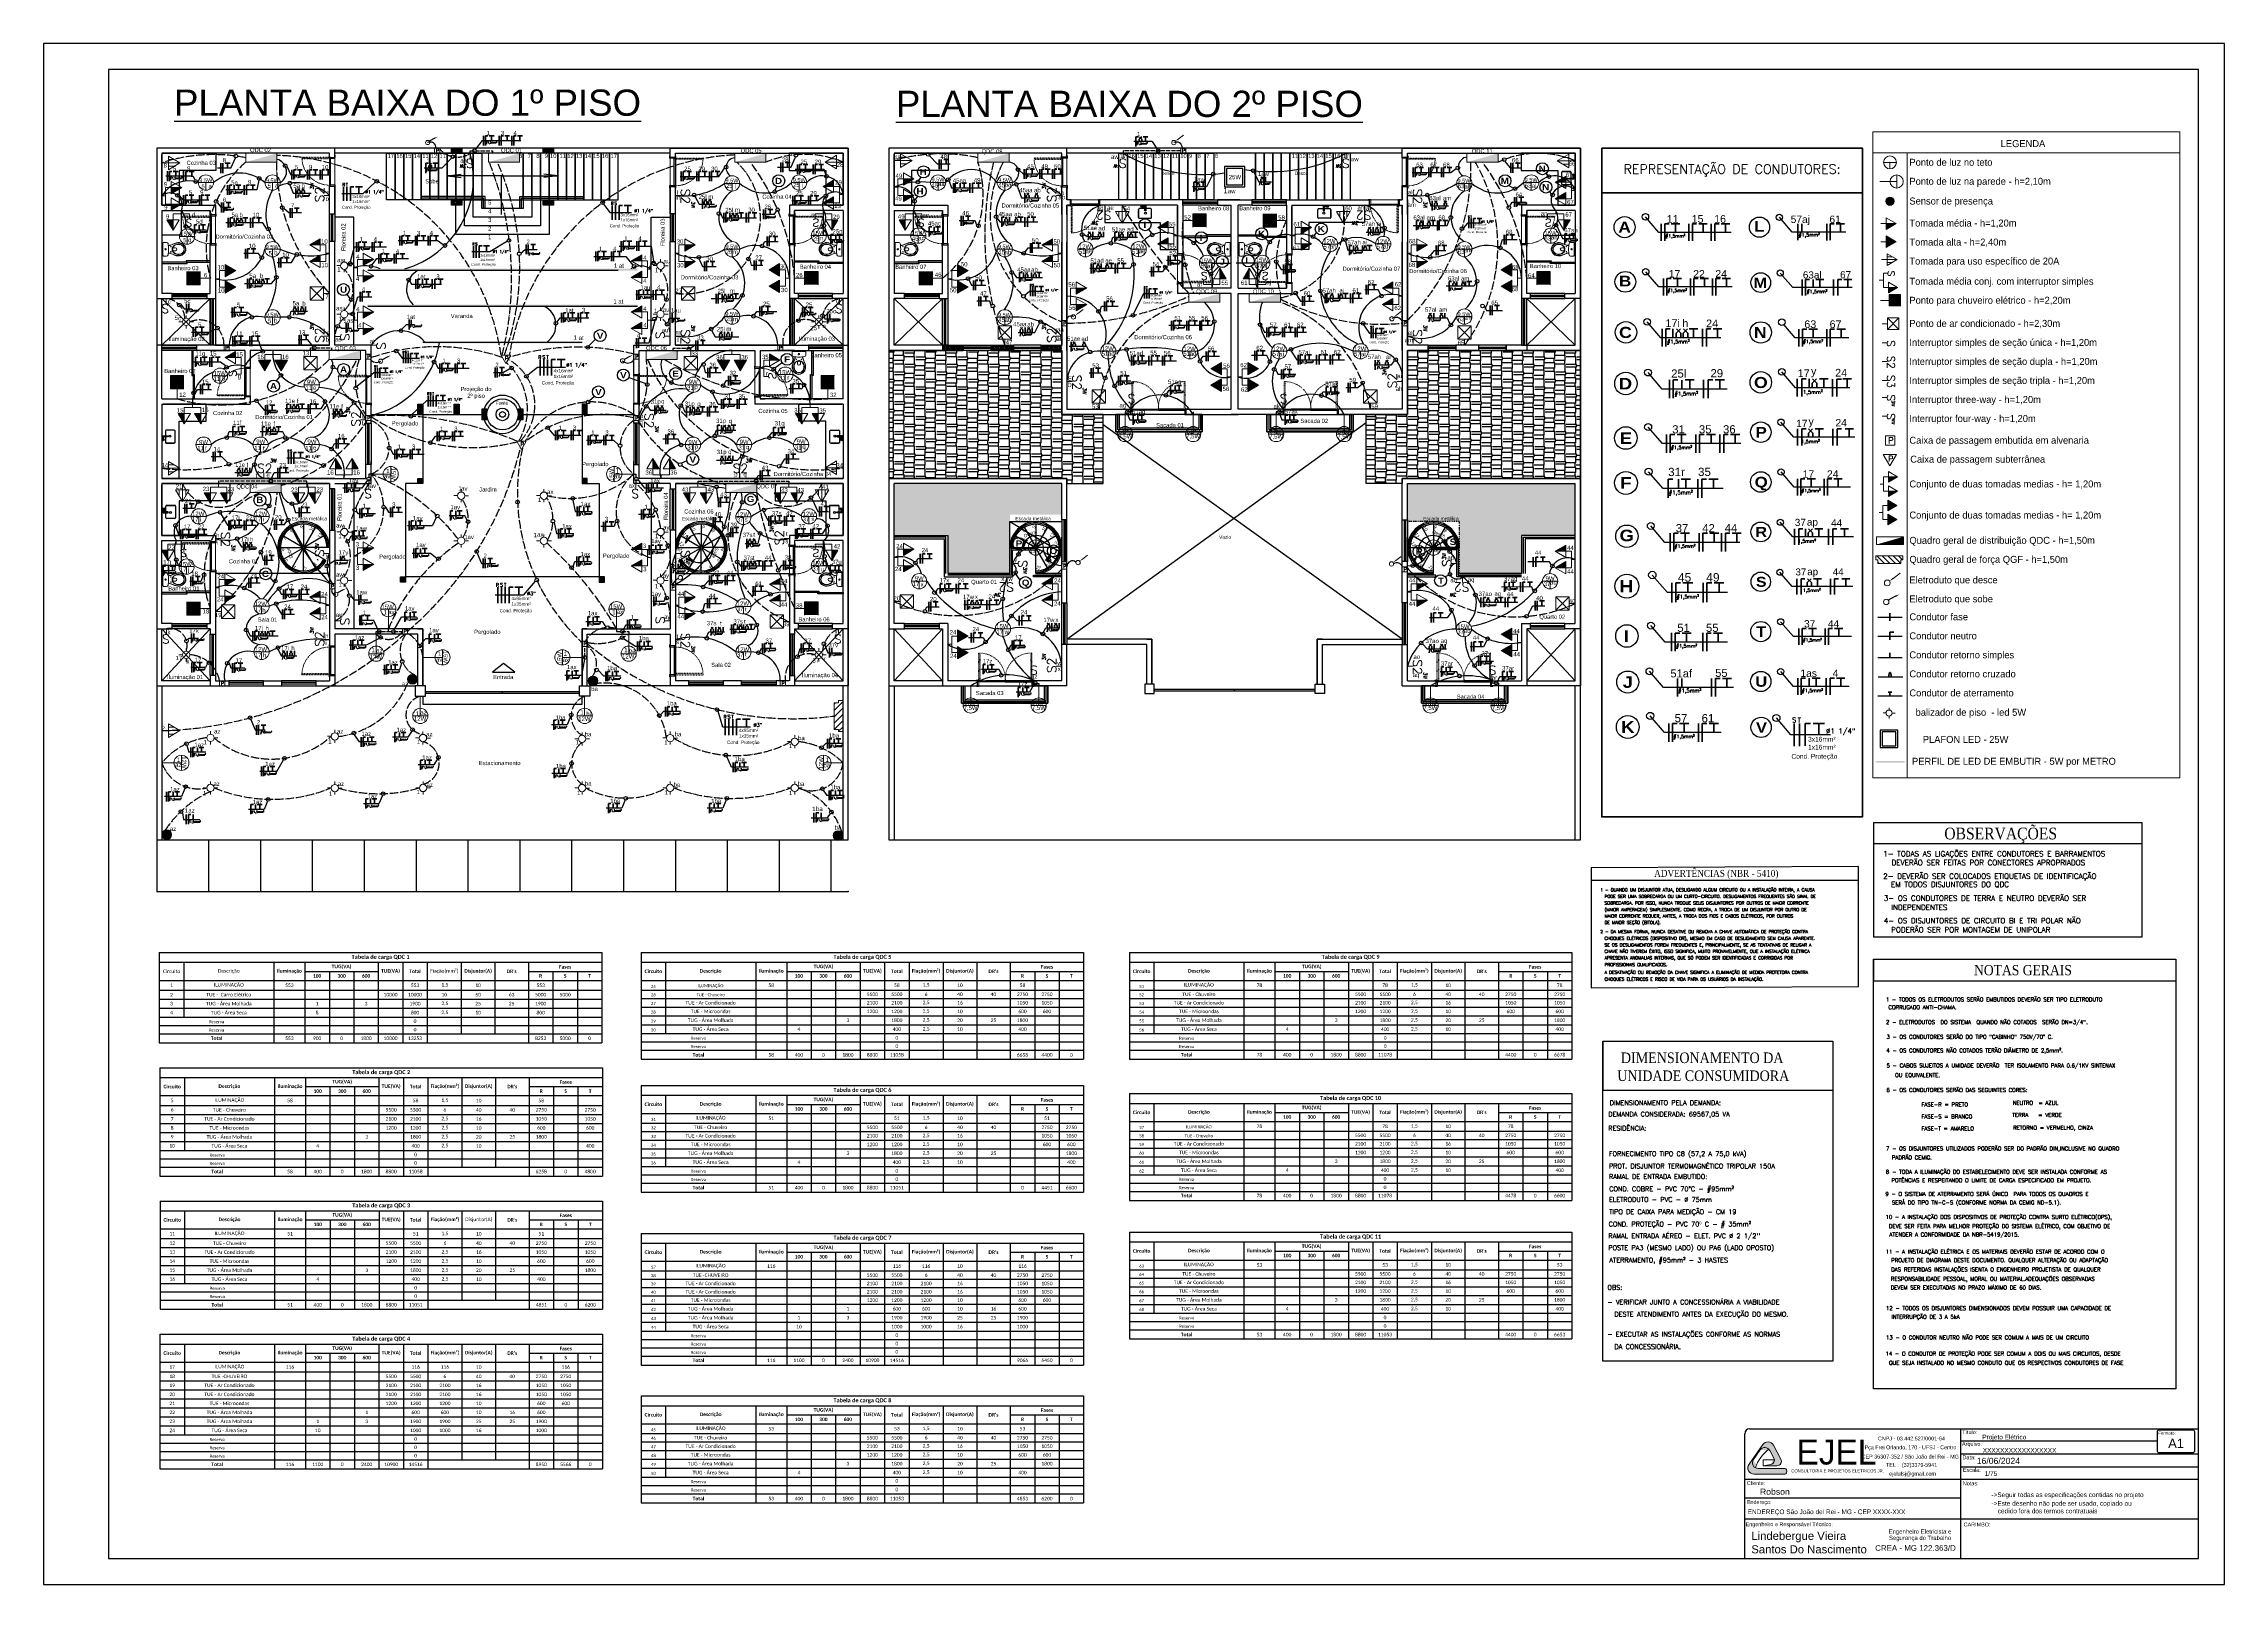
# Model space of a CAD drawing. Header units: millimetres. Extents: x 32721 to 70403, y 1490 to 13922.
# Drawn here: x 32721 to 39028, y 1490 to 5945 of the extents above; entities that cross this region are included whole.
import ezdxf
from ezdxf.enums import TextEntityAlignment as Align

# ---------------------------------------------------------------- set-up
doc = ezdxf.new("R2010")
doc.units = ezdxf.units.MM
for name, pattern in [('ACAD_ISO02W100', [15, 12, -3]), ('ACAD_ISO03W100', [30, 12, -18]), ('ACAD_ISO04W100', [30, 24, -3, 0, -3]), ('DASHDOT', [1, 0.5, -0.25, 0, -0.25]), ('DIVIDE', [31.75, 12.7, -6.35, 0, -6.35, 0, -6.35])]:
    doc.linetypes.add(name, pattern=pattern)
for name, color, linetype in [('005', 9, 'Continuous'), ('02', 2, 'Continuous'), ('03', 3, 'Continuous'), ('08', 8, 'Continuous'), ('1-ARQ-DEMOLIR', 12, 'Continuous'), ('COMODOS', 50, 'Continuous'), ('Correções', 30, 'Continuous'), ('EJEL25170TP', 1, 'DASHDOT'), ('VIEWPORT', 10, 'Continuous')]:
    doc.layers.add(name, color=color, linetype=linetype)
for name, color, linetype, lineweight in [('A-DOOR', 9, 'Continuous', 9), ('EJEL05130C', 130, 'Continuous', 30), ('EJEL0550C', 50, 'Continuous', 35), ('EJEL0580C', 80, 'Continuous', 9), ('EJEL0910C', 10, 'Continuous', 9), ('EJEL09210C', 210, 'Continuous', 9), ('EJEL25170C', 170, 'Continuous', 25), ('EJEL25170T', 170, 'ACAD_ISO02W100', 25), ('EJEL3040C', 40, 'Continuous', 9), ('EJELFORMATO', 170, 'Continuous', 25), ('P-SANR-FIXT', 9, 'Continuous', 18)]:
    doc.layers.add(name, color=color, linetype=linetype, lineweight=lineweight)
doc.styles.add('AGEONE', font='')
doc.styles.add('AR', font='arial.ttf')
doc.styles.add('COTAS', font='arial.ttf', dxfattribs={"height": 12})
doc.styles.add('EST2', font='GARA.TTF')
doc.styles.add('M_abG50', font='', dxfattribs={"width": 1.1, "height": 0.13})
doc.styles.add('PADRÃO', font='', dxfattribs={"height": 0.2})
doc.styles.add('ROMANS', font='romans.shx')
doc.styles.add('ROMANSI', font='RomanS')
doc.styles.add('SR60', font='simplex', dxfattribs={"height": 0.15})
doc.styles.add('SR80', font='SIMPLEX', dxfattribs={"height": 0.1})
doc.styles.get("Standard").update_dxf_attribs({"font": 'arial.ttf'})
doc.styles.get('AGEONE').set_extended_font_data('Ageone')
doc.styles.get('M_abG50').set_extended_font_data('Arial Black')
doc.styles.get('PADRÃO').set_extended_font_data('AvantGarde Bk BT')
pattern_1 = [(45, (-83793.035, -81460.9342), (-2.24506403, 2.24506403), [])]
pattern_2 = [(45, (-83712.908, -82050.9342), (-2.24506403, 2.24506403), [])]

# ---------------------------------------------------------------- blocks, each defined once
blk = doc.blocks.new('Bacia Sanitária - Caixa Acoplada-736075-Planta Baixa Térreo')
at = {"layer": 'P-SANR-FIXT'}
for p, q in [((-75, 215), (-75, 139)), ((-75, 215), (-75, 139)), ((-46, 446), (-18, 382)), ((-18, 382), (-46, 446)), ((-45, 110), (295, 110)), ((-45, 110), (295, 110)), ((-4, 360), (-42, 462)), ((82, 468), (82, 396)), ((82, 396), (82, 392)), ((168, 396), (168, 468)), ((168, 392), (168, 396)), ((292, 462), (254, 360)), ((268, 382), (296, 447)), ((268, 382), (296, 445)), ((325, 139), (325, 215)), ((325, 139), (325, 215))]:
    blk.add_line(p, q, dxfattribs=at)
for centre, radius, start, end in [((142, 569), 207, 119.89339, 162.90367), ((142, 569), 207, 119.89339, 162.90367), ((142, 569), 197, 117.66834, 162.90367), ((142, 569), 163, 120.11187, 162.90381), ((142, 569), 157, 120.10363, 159.82928), ((125, 599), 173, 89.99989, 119.83452), ((125, 599), 173, 89.99989, 119.83452), ((125, 599), 163, 89.9999, 117.13355), ((125, 599), 128, 89.99986, 120.0915), ((125, 599), 122, 89.99989, 120.07994), ((125, 599), 173, 60.14034, 90.0001), ((125, 599), 173, 60.14034, 90.0001), ((125, 599), 163, 62.86432, 90.00011), ((125, 599), 128, 60.06148, 90.00011), ((125, 599), 122, 60.13191, 90.00014), ((108, 569), 157, 20.16971, 60.06163), ((108, 569), 163, 17.09643, 60.00868), ((108, 569), 197, 17.09605, 62.33004), ((108, 569), 207, 17.09644, 60.08571), ((108, 569), 207, 17.09644, 60.08571), ((-32, 215), 43.2, 99.01493, 179.49347), ((-32, 215), 43.2, 99.01493, 179.49347), ((-46, 139), 29.3, 180.69963, 271.32336), ((-46, 139), 29.3, 180.69963, 271.32336), ((199, 551), 267, 162.90367, 203.36774), ((199, 551), 267, 162.90367, 203.41557), ((199, 551), 257, 162.90367, 200.37484), ((125, -711), 982, 89.99883, 99.57516), ((125, -711), 982, 96.38257, 99.57516), ((199, 551), 222, 162.90381, 204.386), ((-471, 187), 494, 9.16189, 23.27793), ((-471, 187), 494, 9.16186, 23.27793), ((181, 555), 197, 159.82928, 214.70015), ((-471, 187), 499, 9.13056, 20.37509), ((132, 521), 148, 204.386, 254.50021), ((132, 521), 138, 214.70015, 254.49812), ((51, 338), 6.91, 90, 270), ((51, 338), 6.91, 270, 90), ((125, 468), 42.6, 90.00001, 180), ((125, 987), 592, 265.87448, 270), ((125, 497), 123, 254.50021, 270), ((125, 497), 113, 254.49812, 270.0003), ((125, 185), 20.2, 90, 270), ((125, 185), 15.3, 90, 270), ((125, 185), 15.3, 267.6108, 90), ((125, 468), 42.6, 0.27066, 90.00006), ((125, 987), 592, 270, 274.12547), ((125, 497), 113, 270, 285.50114), ((125, 497), 123, 269.99991, 285.50035), ((125, -711), 982, 80.42485, 90.00116), ((125, 185), 20.2, 270, 90), ((118, 521), 138, 285.50114, 291.21111), ((118, 521), 148, 285.50035, 335.61412), ((118, 521), 138, 291.21111, 325.29931), ((199, 338), 6.91, 90, 270), ((199, 338), 6.91, 270, 90), ((721, 187), 499, 159.62507, 170.86944), ((69, 555), 197, 325.29931, 20.16971), ((721, 187), 494, 156.72252, 170.83812), ((721, 187), 494, 156.72252, 170.83813), ((125, -711), 982, 80.42485, 83.6174), ((51, 551), 222, 335.61412, 17.09643), ((282, 215), 43.2, 0.4859, 80.98509), ((282, 215), 43.2, 0.4859, 80.98509), ((51, 551), 257, 339.62516, 17.09605), ((296, 139), 29.3, 268.67664, 359.32231), ((296, 139), 29.3, 268.67664, 359.32231), ((51, 551), 267, 336.58775, 17.09644), ((51, 551), 267, 336.58775, 17.09644)]:
    blk.add_arc(centre, radius, start, end, dxfattribs=at)
blk = doc.blocks.new('Porta de madeira - 80x240cm 2-909150-Planta Baixa Térreo')
at = {"layer": 'A-DOOR', "lineweight": 18}
for p, q in [((-520, 122), (-520, 107)), ((-450, 122), (-520, 122)), ((-485, 107), (-450, 107)), ((-450, 107), (-485, 107)), ((-450, 107), (-450, 122)), ((-450, -13), (-450, 107)), ((340, 107), (-450, 107)), ((410, 122), (340, 122)), ((340, 122), (340, 107)), ((340, 107), (375, 107)), ((375, 107), (340, 107)), ((340, 107), (340, -13)), ((410, 107), (410, 122)), ((-525, -43), (-525, -58)), ((-525, -58), (-455, -58)), ((-455, -43), (-485, -43)), ((-485, -43), (-455, -43)), ((-455, -43), (-455, -13)), ((-455, -13), (-450, -13)), ((340, -13), (345, -13)), ((345, -13), (345, -43)), ((375, -43), (345, -43)), ((345, -43), (345, -58)), ((345, -43), (375, -43)), ((345, -58), (415, -58)), ((415, -58), (415, -43))]:
    blk.add_line(p, q, dxfattribs=at)
at = {"layer": 'A-DOOR', "lineweight": 25}
for p, q in [((345, -13), (-455, -13)), ((-455, -13), (-455, -43)), ((-425, -43), (-455, -43)), ((-425, -43), (345, -43)), ((345, -43), (345, -13))]:
    blk.add_line(p, q, dxfattribs=at)
at = {"layer": 'A-DOOR', "linetype": 'ACAD_ISO03W100', "lineweight": 25, "ltscale": 0.1}
for p, q in [((-455, -43), (-455, -843)), ((-425, -843), (-425, -43)), ((-455, -843), (-425, -843))]:
    blk.add_line(p, q, dxfattribs=at)
at = {"layer": 'A-DOOR', "linetype": 'ACAD_ISO03W100', "lineweight": 18, "ltscale": 0.1}
blk.add_arc((-455, -43), 800, 272.1491, 0, dxfattribs=at)
blk = doc.blocks.new('A$C4F674D86')
at = {"layer": 'EJEL0580C'}
for p, q in [((16.2, 0), (-16.2, 0)), ((16.2, 0), (-16.2, 0)), ((0, 0), (0, -16.2)), ((0, -16.2), (0, 0)), ((0, 0), (16.2, 0)), ((0, 0), (0, -16.2)), ((0, -16.2), (0, 0)), ((0, 0), (16.2, 0))]:
    blk.add_line(p, q, dxfattribs=at)
blk.add_circle((0, 0), 16.2, dxfattribs=at)
blk.add_circle((0, 0), 16.2, dxfattribs=at)
blk = doc.blocks.new('A$C31A50C72')
at = {"layer": 'EJEL0580C'}
for p, q in [((0, 0), (-41.1, 0)), ((0, -15.9), (0, 15.9))]:
    blk.add_line(p, q, dxfattribs=at)
blk.add_circle((0, 0), 15.9, dxfattribs=at)
blk = doc.blocks.new('ytfytf')
at = {"layer": 'EJEL0580C'}
for p, q in [((-134, 4), (-269, 4)), ((0, 236), (0, 134)), ((274, 0), (134, 0)), ((0, -134), (0, -240))]:
    blk.add_line(p, q, dxfattribs=at)
blk.add_circle((0, 0), 134, dxfattribs=at)
blk = doc.blocks.new('A$C3D7A1D48')
at = {"layer": 'EJEL0580C'}
blk.add_line((6.6, 0), (-6.6, 0), dxfattribs=at)
at = {"layer": 'EJEL0580C', "style": 'SR80'}
blk.add_text('S2', height=21.16, rotation=270, dxfattribs=at).set_placement((6.6, 16.1))
blk = doc.blocks.new('s2 3w')
at = {"layer": 'EJEL0580C', "xscale": 1.21732736314486, "yscale": 1.21732736314486, "zscale": 1.21732736314486}
blk.add_blockref('A$C3D7A1D48', (2289.9, 2240.1), dxfattribs=at)
at = {"layer": 'EJEL0580C', "style": 'SR60'}
blk.add_text('3W', height=10.3, rotation=270, dxfattribs=at).set_placement((2328.2, 2222.6))
blk = doc.blocks.new('3w')
at = {"layer": 'EJEL0580C'}
blk.add_line((339.4, 2419.6), (323.2, 2419.6), dxfattribs=at)
for s, height, style, p in [('S', 25.8, 'SR80', (339.4, 2429.7)), ('3W', 10.3, 'SR60', (354.8, 2409.1))]:
    blk.add_text(s, height=height, rotation=270, dxfattribs=dict(at, style=style)).set_placement(p)
blk = doc.blocks.new('tomada e int')
at = {"layer": 'EJEL0580C'}
h = blk.add_hatch(color=256, dxfattribs=at)
h.dxf.hatch_style = 1
h.paths.add_polyline_path([(2009.6, 3072.4), (2009.6, 3090.2), (1979.4, 3072.4)])
for p, q in [((1979.4, 3072.4), (2009.6, 3090.2)), ((2009.6, 3054.5), (1979.4, 3072.4)), ((2009.6, 3072.4), (1979.4, 3072.4)), ((2009.6, 3054.5), (2009.6, 3090.2)), ((2009.6, 3072.4), (2026.4, 3072.4)), ((2009.6, 3072.4), (2009.6, 3054.5)), ((2026.4, 3024.7), (2026.4, 3072.4)), ((2026.4, 3072.4), (2026.4, 3048.5)), ((2026.4, 3048.5), (2036.8, 3048.5)), ((2012.4, 3024.7), (2026.4, 3024.7))]:
    blk.add_line(p, q, dxfattribs=at)
at = {"layer": 'EJEL0580C', "style": 'SR80'}
blk.add_text('S', height=22.3, rotation=90, dxfattribs=at).set_placement((2012.4, 3016.9))
blk = doc.blocks.new('A$C5CDA3447')
at = {"layer": 'EJEL0580C'}
blk.add_line((6.6, 0), (-6.6, 0), dxfattribs=at)
at = {"layer": 'EJEL0580C', "style": 'SR80'}
blk.add_text('S', height=21.2, rotation=270, dxfattribs=at).set_placement((6.6, 7.4))
blk = doc.blocks.new('A$C324C5FD7')
at = {"layer": 'EJEL0580C', "ltscale": 0.015}
h = blk.add_hatch(color=256, dxfattribs=at)
h.dxf.hatch_style = 1
h.paths.add_polyline_path([(11.5, 0, 1), (-11.5, 0, 1)])
at = {"layer": 'EJEL0580C'}
blk.add_circle((0, 0), 11.5, dxfattribs=at)
blk = doc.blocks.new('A$C3819068E')
at = {"layer": 'EJEL0580C', "ltscale": 0.015}
h = blk.add_hatch(color=256, dxfattribs=at)
h.dxf.hatch_style = 1
h.paths.add_polyline_path([(11.5, 0, 1), (-11.5, 0, 1)])
at = {"layer": 'EJEL0580C'}
blk.add_circle((0, 0), 11.5, dxfattribs=at)
blk.add_blockref('A$C324C5FD7', (0, 0), dxfattribs=at)
blk = doc.blocks.new('A$C15267267')
at = {"layer": 'EJEL0580C'}
for p, q in [((-37, -21.2), (-37, 0)), ((37, 0), (-37, 0)), ((37, -21.2), (37, 0)), ((37, -21.2), (-37, -21.2))]:
    blk.add_line(p, q, dxfattribs=at)
blk.add_solid([(37, 0), (37, -21.2), (-37, -21.2)], dxfattribs=at)
blk = doc.blocks.new('tomada dupla media 01')
at = {"layer": 'EJEL0580C'}
h = blk.add_hatch(color=256, dxfattribs=at)
h.dxf.hatch_style = 1
h.paths.add_polyline_path([(1921.4, 2677.1), (1903.5, 2677.1), (1921.4, 2646.8)])
h = blk.add_hatch(color=256, dxfattribs=at)
h.dxf.hatch_style = 1
h.paths.add_polyline_path([(1969.1, 2677.1), (1951.2, 2677.1), (1969.1, 2646.8)])
for p, q in [((1939.2, 2677.1), (1903.5, 2677.1)), ((1921.4, 2646.8), (1903.5, 2677.1)), ((1969.1, 2693.8), (1921.4, 2693.8)), ((1921.4, 2693.8), (1945.2, 2693.8)), ((1921.4, 2677.1), (1921.4, 2693.8)), ((1921.4, 2677.1), (1939.2, 2677.1)), ((1939.2, 2677.1), (1921.4, 2646.8)), ((1921.4, 2677.1), (1921.4, 2646.8)), ((1945.2, 2693.8), (1945.2, 2704.2)), ((1986.9, 2677.1), (1951.2, 2677.1)), ((1969.1, 2646.8), (1951.2, 2677.1)), ((1969.1, 2677.1), (1969.1, 2693.8)), ((1969.1, 2677.1), (1986.9, 2677.1)), ((1986.9, 2677.1), (1969.1, 2646.8)), ((1969.1, 2677.1), (1969.1, 2646.8))]:
    blk.add_line(p, q, dxfattribs=at)
blk = doc.blocks.new('A$C1FA829F1')
at = {"layer": 'EJEL0580C'}
for p, q in [((0, 0), (-15.9, 0)), ((0, 0), (0, 16.9)), ((0, 16.9), (0, -16.9)), ((0, 16.9), (28.7, 0)), ((0, 8.5), (14.3, 8.5)), ((28.7, 0), (0, -16.9)), ((0, 0), (28.7, 0)), ((0, -8.5), (14.3, -8.5))]:
    blk.add_line(p, q, dxfattribs=at)
blk = doc.blocks.new('A$C0AE3526C')
at = {"layer": 'EJEL0580C'}
h = blk.add_hatch(color=256, dxfattribs=at)
h.dxf.hatch_style = 1
h.paths.add_polyline_path([(47.6, 15.9), (15.9, 15.9), (15.9, -15.9), (47.6, -15.9)])
h = blk.add_hatch(color=256, dxfattribs=at)
h.dxf.hatch_style = 1
h.paths.add_polyline_path([(47.6, -15.9), (47.6, 0), (15.9, 0), (15.9, -15.9)])
for p, q in [((-7.9, 0), (47.6, 0)), ((0, 0), (47.6, 0)), ((15.9, 15.9), (47.6, 15.9)), ((15.9, -15.9), (15.9, 15.9)), ((15.9, -15.9), (15.9, 15.9)), ((47.6, -15.9), (47.6, 15.9)), ((47.6, -15.9), (47.6, 15.9))]:
    blk.add_line(p, q, dxfattribs=at)
blk = doc.blocks.new('A$C51C8040F')
at = {"layer": 'EJEL0580C'}
h = blk.add_hatch(color=256, dxfattribs=at)
h.dxf.hatch_style = 1
h.paths.add_polyline_path([(0, -16.9), (28.7, 0), (0, 16.9)])
for p, q in [((0, 0), (-15.9, 0)), ((0, 0), (0, 16.9)), ((0, 16.9), (0, -16.9)), ((0, 16.9), (28.7, 0)), ((28.7, 0), (0, -16.9))]:
    blk.add_line(p, q, dxfattribs=at)
blk = doc.blocks.new('tv 2 altas')
at = {"layer": 'EJEL0580C'}
for p, q in [((-37.6, 2842.2), (10, 2842.2)), ((10, 2842.2), (-13.8, 2842.2)), ((-13.8, 2842.2), (-13.8, 2830.6))]:
    blk.add_line(p, q, dxfattribs=at)
at = {"layer": 'EJEL0580C', "xscale": 1.059979705887933, "yscale": 1.059979705887933, "zscale": 1.059979705887933, "rotation": 90}
for p in [(-37.6, 2859), (10, 2859)]:
    blk.add_blockref('A$C51C8040F', p, dxfattribs=at)
blk = doc.blocks.new('A$Ce9d9931e')
at = {"layer": 'EJEL0580C', "lineweight": -3, "ltscale": 0.2}
for points in [[(0, 0), (25.2, 0), (25.2, 25.2), (0, 25.2)], [(2.5, 2.5), (22.7, 2.5), (22.7, 22.7), (2.5, 22.7)]]:
    blk.add_lwpolyline(points, close=True, dxfattribs=at)
blk = doc.blocks.new('UIHUIH')
at = {"layer": 'EJEL3040C', "xscale": 17.01641263631295, "yscale": 17.01641263631295, "zscale": 17.01641263631295}
blk.add_blockref('A$Ce9d9931e', (-214, -214), dxfattribs=at)
blk = doc.blocks.new('A$C4247474B')
at = {"layer": 'EJEL0580C'}
for p, q in [((0, 0), (31.7, 0)), ((0, 0), (0, -31.7)), ((31.7, 0), (31.7, -31.7)), ((0, -31.7), (31.7, -31.7))]:
    blk.add_line(p, q, dxfattribs=at)
at = {"layer": 'EJEL0580C', "style": 'SR80'}
blk.add_text('P', height=21.2, rotation=270, dxfattribs=at).set_placement((5.5, -8.3))
blk = doc.blocks.new('A$C633F4938')
at = {"layer": 'EJEL0580C', "linetype": 'ByBlock', "lineweight": -2}
blk.add_line((10.5, 8.1), (22.8, 17.5), dxfattribs=at)
at = {"layer": 'EJEL0580C'}
blk.add_circle((0, 0), 5.13, dxfattribs=at)
for points in [[(11.3, 7), (3.7, 3.3), (9.6, 9.2)], [(21.9, 18.6), (29.5, 22.3), (23.6, 16.4)]]:
    blk.add_solid(points, dxfattribs=at)
blk = doc.blocks.new('A$C1F842686')
at = {"layer": 'EJEL0580C', "linetype": 'ByBlock', "lineweight": -2}
blk.add_line((10.5, 8.1), (22.8, 17.5), dxfattribs=at)
at = {"layer": 'EJEL0580C'}
blk.add_circle((0, 0), 5.13, dxfattribs=at)
blk.add_solid([(11.3, 7), (3.7, 3.3), (9.6, 9.2)], dxfattribs=at)
blk = doc.blocks.new('A$C71E37391')
at = {"layer": 'EJEL0550C', "ltscale": 0.015}
for p, q in [((7, 14), (-7, 14)), ((0, 0), (0, 14))]:
    blk.add_line(p, q, dxfattribs=at)
blk = doc.blocks.new('A$C1116134A')
at = {"layer": 'EJEL0550C', "ltscale": 0.015}
for p, q in [((0, -14), (0, 14)), ((0, 14), (7, 14))]:
    blk.add_line(p, q, dxfattribs=at)
blk = doc.blocks.new('A$C33D512FD')
at = {"layer": 'EJEL0550C', "ltscale": 0.015}
for p, q in [((-3.8, 7), (3.3, 14)), ((-3.8, 0), (-3.8, 7)), ((3.8, 7), (-3.3, 14)), ((3.8, 0), (3.8, 7))]:
    blk.add_line(p, q, dxfattribs=at)
blk = doc.blocks.new('A$C45B0798E')
at = {"layer": 'EJEL0580C'}
for p, q in [((-15.9, -15.9), (-15.9, 15.9)), ((-15.9, 15.9), (15.9, 15.9)), ((15.9, -15.9), (15.9, 15.9)), ((-26.9, 0), (-30.2, 0)), ((-15.9, 0), (-26.9, 0)), ((-15.9, -15.9), (15.9, -15.9))]:
    blk.add_line(p, q, dxfattribs=at)
at = {"layer": 'EJEL0580C', "ltscale": 0.015}
for p, q in [((-15.9, -15.9), (15.9, 15.9)), ((-15.9, 15.9), (15.9, -15.9))]:
    blk.add_line(p, q, dxfattribs=at)
blk = doc.blocks.new('A$C364D08BA')
at = {"layer": 'EJEL0580C'}
for p, q in [((-47.6, 0), (26.5, 0)), ((-47.6, 0), (-47.6, -10.6)), ((-23.7, -21.2), (-44.9, 0)), ((-8.8, -21.2), (-29.9, 0)), ((6.2, -21.2), (-15, 0)), ((21.2, -21.2), (0, 0)), ((25.5, -10.6), (15, 0)), ((26.5, 0), (26.5, -10.6)), ((-47.6, -10.6), (-42.3, -10.6)), ((-42.3, -10.6), (-42.3, -21.2)), ((-38.7, -21.2), (-42.3, -17.5)), ((-42.3, -21.2), (21.2, -21.2)), ((21.2, -10.6), (26.5, -10.6)), ((21.2, -10.6), (21.2, -21.2))]:
    blk.add_line(p, q, dxfattribs=at)
blk = doc.blocks.new('A$C04CC0A2E')
at = {"layer": 'EJEL0580C'}
blk.add_line((6.6, 0), (-6.6, 0), dxfattribs=at)
for s, height, style, p in [('S', 21.2, 'SR80', (6.6, 8.3)), ('4W', 8.46, 'SR60', (19.4, -6.5))]:
    blk.add_text(s, height=height, rotation=270, dxfattribs=dict(at, style=style)).set_placement(p)
blk = doc.blocks.new('Eletroduto que sober')
at = {"layer": 'EJEL09210C', "linetype": 'ByBlock', "lineweight": -2}
blk.add_line((37626.687, 7031), (37626.578, 7030.942), dxfattribs=at)
at = {"layer": 'EJEL09210C'}
blk.add_circle((37626.547, 7030.915), 0.041, dxfattribs=at)
blk.add_solid([(37626.682, 7031.01), (37626.746, 7031.029), (37626.692, 7030.99)], dxfattribs=at)
blk = doc.blocks.new('A$C30B02EAA')
at = {"layer": 'EJEL0580C'}
h = blk.add_hatch(color=256, dxfattribs=at)
h.dxf.hatch_style = 1
h.paths.add_polyline_path([(0, 0), (0, -16.9), (28.7, 0)])
for p, q in [((0, 0), (-15.9, 0)), ((0, 0), (0, 16.9)), ((0, 16.9), (0, -16.9)), ((0, 16.9), (28.7, 0)), ((28.7, 0), (0, -16.9)), ((0, 0), (28.7, 0))]:
    blk.add_line(p, q, dxfattribs=at)
blk = doc.blocks.new('A$C21C60167')
at = {"layer": 'EJEL0580C'}
h = blk.add_hatch(color=256, dxfattribs=at)
h.dxf.hatch_style = 1
h.paths.add_polyline_path([(19.6, 13.8), (34.3, 13.8), (19.6, 38.6)])
for p, q in [((-19.6, 11.5), (-19.6, 0)), ((-19.6, 0), (19.6, 0)), ((19.6, 0), (0, 0)), ((0, 0), (0, -9.5)), ((4.9, 13.8), (19.6, 38.6)), ((19.6, 13.8), (4.9, 13.8)), ((4.9, 13.8), (34.3, 13.8)), ((19.6, 38.6), (34.3, 13.8)), ((19.6, 13.8), (19.6, 38.6)), ((19.6, 13.8), (19.6, 0)), ((0, -9.5), (0, -12.4))]:
    blk.add_line(p, q, dxfattribs=at)
at = {"layer": 'EJEL0580C', "style": 'SR80'}
blk.add_text('S', height=18.3, dxfattribs=at).set_placement((-26, 11.5))
blk = doc.blocks.new('A$C43D11B4B')
at = {"layer": 'EJEL0580C'}
blk.add_line((6.6, 0), (-6.6, 0), dxfattribs=at)
at = {"layer": 'EJEL0580C', "style": 'SR80'}
blk.add_text('S3', height=21.16, rotation=270, dxfattribs=at).set_placement((6.6, 16.1))

msp = doc.modelspace()

# ---------------------------------------------------------------- hatches: boundary and pattern name
at = {"layer": '08'}
h = msp.add_hatch(dxfattribs=at)
h.set_pattern_fill('ANSI31', color=256)
h.set_pattern_definition([(45, (-84090.6618, -81310.9342), (-2.24506403, 2.24506403), [])])
h.paths.add_polyline_path([(33900.2, 5643.2), (33930.2, 5643.2), (33930.2, 5628.2), (33900.2, 5628.2)])
h = msp.add_hatch(dxfattribs=at)
h.set_pattern_fill('ANSI31', color=256)
h.set_pattern_definition([(45, (-83825.408, -81310.9342), (-2.24506403, 2.24506403), [])])
h.paths.add_polyline_path([(34165.5, 5643.2), (34195.5, 5643.2), (34195.5, 5628.2), (34165.5, 5628.2)])
h = msp.add_hatch(dxfattribs=at)
h.set_pattern_fill('ANSI31', color=256)
h.set_pattern_definition([(45, (-84090.6618, -81460.9342), (-2.24506403, 2.24506403), [])])
h.paths.add_polyline_path([(33900.2, 5493.2), (33930.2, 5493.2), (33930.2, 5478.2), (33900.2, 5478.2)])
h = msp.add_hatch(dxfattribs=at)
h.set_pattern_fill('ANSI31', color=256)
h.set_pattern_definition([(45, (-83825.408, -81460.9342), (-2.24506403, 2.24506403), [])])
h.paths.add_polyline_path([(34165.5, 5493.2), (34195.5, 5493.2), (34195.5, 5478.2), (34165.5, 5478.2)])
h = msp.add_hatch(dxfattribs=at)
h.set_pattern_fill('AR-RSHKE', color=256, scale=0.1, angle=90)
h.set_pattern_definition([(90, (-91648.483, -81460.934), (-30.48, 64.77), [15.24, -12.7, 17.78, -7.62, 22.86, -10.16]), (90, (-91649.753, -81445.694), (-30.48, 64.77), [12.7, -48.26, 10.16, -15.24]), (90, (-91646.578, -81415.214), (-30.48, 64.77), [7.62, -78.74]), (180, (-91648.483, -81460.934), (-30.48, -21.59), [29.21, -92.71]), (180, (-91648.483, -81445.694), (-30.48, -21.59), [28.575, -93.345]), (180, (-91648.483, -81432.994), (-30.48, -21.59), [26.67, -95.25]), (180, (-91646.578, -81415.214), (-30.48, -21.59), [29.21, -92.71]), (180, (-91646.578, -81407.594), (-30.48, -21.59), [29.21, -92.71]), (180, (-91648.483, -81384.734), (-30.48, -21.59), [27.94, -93.98])])
h.paths.add_polyline_path([(35165.5, 5058.2), (35165.5, 4688.2), (35680.5, 4688.2), (35680.5, 4673.2), (35785.5, 4673.2), (35785.5, 4873.2), (35665.5, 4873.2), (35665.5, 5058.2), (35320.5, 5058.2)])
h = msp.add_hatch(dxfattribs=at)
h.set_pattern_fill('ANSI31', color=256, angle=90)
h.set_pattern_definition([(135, (-91648.4833, -81460.9342), (-2.24506403, -2.24506403), [])])
h.paths.add_polyline_path([(35380.5, 5058.2), (35380.5, 5073.2), (35320.5, 5073.2), (35320.5, 5058.2)])
h.paths.add_polyline_path([(35525.5, 5058.2), (35525.5, 5073.2), (35460.5, 5073.2), (35460.5, 5058.2)])
h.paths.add_polyline_path([(35605.5, 5073.2), (35605.5, 5058.2), (35665.5, 5058.2), (35665.5, 5073.2)])
h = msp.add_hatch(dxfattribs=at)
h.set_pattern_fill('AR-RSHKE', color=256, scale=0.1, angle=90)
h.set_pattern_definition([(90, (-84493.578, -81460.934), (-30.48, 64.77), [15.24, -12.7, 17.78, -7.62, 22.86, -10.16]), (90, (-84494.848, -81445.694), (-30.48, 64.77), [12.7, -48.26, 10.16, -15.24]), (90, (-84491.673, -81415.214), (-30.48, 64.77), [7.62, -78.74]), (180, (-84493.578, -81460.934), (-30.48, -21.59), [29.21, -92.71]), (180, (-84493.578, -81445.694), (-30.48, -21.59), [28.575, -93.345]), (180, (-84493.578, -81432.994), (-30.48, -21.59), [26.67, -95.25]), (180, (-84491.673, -81415.214), (-30.48, -21.59), [29.21, -92.71]), (180, (-84491.673, -81407.594), (-30.48, -21.59), [29.21, -92.71]), (180, (-84493.578, -81384.734), (-30.48, -21.59), [27.94, -93.98])])
h.paths.add_polyline_path([(37165.5, 5058.2), (37165.5, 4688.2), (36650.5, 4688.2), (36650.5, 4673.2), (36545.5, 4673.2), (36545.5, 4873.2), (36665.5, 4873.2), (36665.5, 5058.2), (37010.5, 5058.2)])
h = msp.add_hatch(dxfattribs=at)
h.set_pattern_fill('ANSI31', color=256)
h.set_pattern_definition(pattern_2)
h.paths.add_polyline_path([(33817.7, 4903.2), (33802.7, 4903.2), (33802.7, 4873.2), (33817.7, 4873.2)])
h = msp.add_hatch(dxfattribs=at)
h.set_pattern_fill('ANSI31', color=256)
h.set_pattern_definition([(45, (-83817.908, -82050.9342), (-2.24506403, 2.24506403), [])])
h.paths.add_polyline_path([(33922.7, 4903.2), (33907.7, 4903.2), (33907.7, 4873.2), (33922.7, 4873.2)])
h = msp.add_hatch(dxfattribs=at)
h.set_pattern_fill('ANSI31', color=256)
h.set_pattern_definition([(45, (-84003.035, -82065.9342), (-2.24506403, 2.24506403), [])])
h.paths.add_polyline_path([(33987.8, 4888.2), (34002.8, 4888.2), (34002.8, 4858.2), (33987.8, 4858.2)])
h = msp.add_hatch(dxfattribs=at)
h.set_pattern_fill('ANSI31', color=256)
h.set_pattern_definition([(45, (-83898.035, -82065.9342), (-2.24506403, 2.24506403), [])])
h.paths.add_polyline_path([(34092.8, 4888.2), (34107.8, 4888.2), (34107.8, 4858.2), (34092.8, 4858.2)])
h = msp.add_hatch(dxfattribs=at)
h.set_pattern_fill('ANSI31', color=256)
h.set_pattern_definition(pattern_2)
h.paths.add_polyline_path([(34278, 4903.2), (34293, 4903.2), (34293, 4873.2), (34278, 4873.2)])
h = msp.add_hatch(dxfattribs=at)
h.set_pattern_fill('ANSI31', color=256)
h.set_pattern_definition([(45, (-83794.035, -81460.9342), (-2.24506403, 2.24506403), [])])
h.paths.add_polyline_path([(33817.7, 4673.2), (33802.7, 4673.2), (33802.7, 4688.2), (33817.7, 4688.2)])
h = msp.add_hatch(dxfattribs=at)
h.set_pattern_fill('ANSI31', color=256)
h.set_pattern_definition([(45, (-83792.035, -81460.9342), (-2.24506403, 2.24506403), [])])
h.paths.add_polyline_path([(34278, 4673.2), (34293, 4673.2), (34293, 4688.2), (34278, 4688.2)])
h = msp.add_hatch(dxfattribs=at)
h.set_pattern_fill('AR-SAND', color=256, scale=0.2, angle=180)
h.set_pattern_definition([(217.5, (35861.076, 4088.2165), (0.320006, -9.788265), [0, -7.7216, 0, -8.636, 0, -8.255]), (187.5, (35861.076, 4088.217), (-8.99047, -14.3365), [0, -4.1656, 0, -6.9596, 0, -2.667]), (147.5, (35867.325, 4088.2165), (-15.81985, -0.02874), [0, -2.54, 0, -9.144, 0, -11.938]), (137.5, (35867.325, 4088.217), (-15.27113, -4.45859), [0, -1.27, 0, -5.9944, 0, -6.858])])
h.paths.add_polyline_path([(35180.5, 4523.2), (35335.5, 4523.2), (35335.5, 4413.2), (35515.5, 4413.2), (35515.5, 4583.2), (35665.5, 4583.2), (35665.5, 4673.2), (35180.5, 4673.2)])
h = msp.add_hatch(dxfattribs=at)
h.set_pattern_fill('AR-SAND', color=256, scale=0.2, angle=180)
h.set_pattern_definition([(217.5, (36355.195, 4088.2165), (0.320006, -9.788265), [0, -7.7216, 0, -8.636, 0, -8.255]), (187.5, (36355.195, 4088.217), (-8.99047, -14.3365), [0, -4.1656, 0, -6.9596, 0, -2.667]), (147.5, (36361.443, 4088.2165), (-15.81985, -0.02874), [0, -2.54, 0, -9.144, 0, -11.938]), (137.5, (36361.443, 4088.217), (-15.27113, -4.45859), [0, -1.27, 0, -5.9944, 0, -6.858])])
h.paths.add_polyline_path([(37150.5, 4523.2), (36995.5, 4523.2), (36995.5, 4413.2), (36815.5, 4413.2), (36815.5, 4563.2), (36665.5, 4563.2), (36665.5, 4673.2), (37150.5, 4673.2)])
h = msp.add_hatch(dxfattribs=at)
h.set_pattern_fill('ANSI31', color=256)
h.set_pattern_definition(pattern_1)
h.paths.add_polyline_path([(33767.8, 4388.1), (33752.8, 4388.1), (33752.8, 4403.1), (33767.8, 4403.1)])
h = msp.add_hatch(dxfattribs=at)
h.set_pattern_fill('ANSI31', color=256)
h.set_pattern_definition(pattern_1)
h.paths.add_polyline_path([(34327.8, 4388.1), (34342.8, 4388.1), (34342.8, 4403.1), (34327.8, 4403.1)])
at = {"layer": '1-ARQ-DEMOLIR', "transparency": 33554559}
h = msp.add_hatch(color=3, dxfattribs=at)
h.dxf.hatch_style = 1
h.paths.add_polyline_path([(33658.1, 5294.2), (33658.1, 5289.2), (34439.1, 5289.2), (34439.1, 5294.2)])
h = msp.add_hatch(color=3, dxfattribs=at)
h.dxf.hatch_style = 1
h.paths.add_polyline_path([(33658.1, 5190.2), (33658.1, 5185.2), (34439.1, 5185.2), (34439.1, 5190.2)])
h = msp.add_hatch(color=3, dxfattribs=at)
h.dxf.hatch_style = 1
h.paths.add_polyline_path([(33817.7, 5083.4), (33817.7, 5078.4), (34278, 5078.4), (34278, 5083.4)])
h = msp.add_hatch(color=3, dxfattribs=at)
h.dxf.hatch_style = 1
h.paths.add_polyline_path([(38019.8, 3870.7), (38019.8, 3866.4), (38103, 3866.4), (38103, 3870.7)])
at = {"layer": 'EJEL0580C', "ltscale": 0.015}
h = msp.add_hatch(color=256, dxfattribs=at)
h.dxf.hatch_style = 1
h.paths.add_polyline_path([(38073.1, 5489.5, 1), (38048.9, 5489.5, 1)])
h = msp.add_hatch(color=256, dxfattribs=at)
h.dxf.hatch_style = 1
h.paths.add_polyline_path([(33801.5, 4107.4, 1), (33773.4, 4107.4, 1)])
h = msp.add_hatch(color=256, dxfattribs=at)
h.dxf.hatch_style = 1
h.paths.add_polyline_path([(34323.9, 4102.7, 1), (34295.8, 4102.7, 1)])
h = msp.add_hatch(color=256, dxfattribs=at)
h.dxf.hatch_style = 1
h.paths.add_polyline_path([(33090.9, 3658.1, 1), (33062.8, 3658.1, 1)])
h = msp.add_hatch(color=256, dxfattribs=at)
h.dxf.hatch_style = 1
h.paths.add_polyline_path([(35032.1, 3655.5, 1), (35004, 3655.5, 1)])
at = {"layer": 'EJEL0910C'}
h = msp.add_hatch(color=256, dxfattribs=at)
h.dxf.hatch_style = 1
edge = h.paths.add_edge_path()
edge.add_arc((37713.8, 1849.4), 12.8, -81.42302, 28.01406, ccw=False)
edge.add_line((37715.7, 1836.8), (37694.1, 1833.5))
edge.add_line((37694.1, 1833.5), (37734, 1833.5))
edge.add_arc((37734, 1846.3), 12.8, 270, 388.01406)
edge.add_line((37745.3, 1852.3), (37723.9, 1892.5))
edge.add_arc((37707.8, 1883.9), 18.3, 28.01406, 145.1096)
edge.add_line((37692.8, 1894.4), (37653.2, 1837.6))
edge.add_arc((37668.2, 1827.2), 18.3, 145.1096, 269.98625)
edge.add_line((37668.2, 1808.9), (37756.5, 1808.9))
edge.add_ellipse((37756.5, 1817.1), major_axis=(0, 8.25), ratio=0.705606, start_angle=180, end_angle=360.04174)
edge.add_line((37756.5, 1825.4), (37679.5, 1825.3))
edge.add_arc((37679.5, 1841.8), 16.4, 145.1096, 270.01479, ccw=False)
edge.add_line((37666.1, 1851.2), (37685.4, 1879))
edge.add_arc((37698.9, 1869.6), 16.4, 28.01406, 145.1096, ccw=False)
edge.add_line((37713.4, 1877.3), (37725, 1855.4))

# ---------------------------------------------------------------- linework, layer by layer
for p, q in [((33055.3, 3317.3), (34335.2, 3317.3)), ((33055.3, 3317.3), (33055.3, 3056.3)), ((33055.3, 3289.1), (34335.2, 3289.1)), ((33126.1, 3289.1), (33126.1, 3130.5)), ((33386.6, 3289.1), (33386.6, 3056.3)), ((33476.3, 3289.1), (33476.3, 3056.3)), ((33688.7, 3289.1), (33688.7, 3056.3)), ((33759.5, 3289.1), (33759.5, 3056.3)), ((33830.3, 3289.1), (33830.3, 3056.3)), ((33928.8, 3289.1), (33928.8, 3082.3)), ((34025.8, 3289.1), (34025.8, 3082.3)), ((34122.9, 3289.1), (34122.9, 3056.3)), ((34335.2, 3317.3), (34335.2, 3056.3)), ((34448.9, 3317.3), (35728.8, 3317.3)), ((34448.9, 3317.3), (34448.9, 3008.6)), ((34448.9, 3289.1), (35728.8, 3289.1)), ((34519.7, 3289.1), (34519.7, 3082.8)), ((34780.2, 3289.1), (34780.2, 3008.6)), ((34869.9, 3289.1), (34869.9, 3008.6)), ((35082.3, 3289.1), (35082.3, 3008.6)), ((35153.1, 3289.1), (35153.1, 3008.6)), ((35223.9, 3289.1), (35223.9, 3008.6)), ((35322.4, 3289.1), (35322.4, 3008.6)), ((35419.4, 3289.1), (35419.4, 3008.6)), ((35516.5, 3289.1), (35516.5, 3008.6)), ((35728.8, 3317.3), (35728.8, 3008.6)), ((35861.1, 3317.3), (37141, 3317.3)), ((35861.1, 3317.3), (35861.1, 3008.6)), ((35861.1, 3289.1), (37141, 3289.1)), ((35931.9, 3289.1), (35931.9, 3082.8)), ((36192.4, 3289.1), (36192.4, 3008.6)), ((36282.1, 3289.1), (36282.1, 3008.6)), ((36494.5, 3289.1), (36494.5, 3008.6)), ((36565.3, 3289.1), (36565.3, 3008.6)), ((36636, 3289.1), (36636, 3008.6)), ((36734.6, 3289.1), (36734.6, 3008.6)), ((36831.6, 3289.1), (36831.6, 3008.6)), ((36928.7, 3289.1), (36928.7, 3008.6)), ((37141, 3317.3), (37141, 3008.6)), ((33055.3, 3236.7), (34335.2, 3236.7)), ((33476.3, 3262.7), (33688.7, 3262.7)), ((33547.1, 3262.7), (33547.1, 3056.3)), ((33617.9, 3262.7), (33617.9, 3056.3)), ((34122.9, 3262.7), (34335.2, 3262.7)), ((34193.7, 3262.7), (34193.7, 3056.3)), ((34264.5, 3262.7), (34264.5, 3056.3)), ((34448.9, 3236.7), (35728.8, 3236.7)), ((34869.9, 3262.7), (35082.3, 3262.7)), ((34940.7, 3262.7), (34940.7, 3008.6)), ((35011.5, 3262.7), (35011.5, 3008.6)), ((35516.5, 3262.7), (35728.8, 3262.7)), ((35587.3, 3262.7), (35587.3, 3008.6)), ((35658.1, 3262.7), (35658.1, 3008.6)), ((35861.1, 3236.7), (37141, 3236.7)), ((36282.1, 3262.7), (36494.5, 3262.7)), ((36352.9, 3262.7), (36352.9, 3008.6)), ((36423.7, 3262.7), (36423.7, 3008.6)), ((36928.7, 3262.7), (37141, 3262.7)), ((36999.4, 3262.7), (36999.4, 3008.6)), ((37070.2, 3262.7), (37070.2, 3008.6)), ((33055.3, 3208.6), (34335.2, 3208.6)), ((33055.3, 3182.5), (34335.2, 3182.5)), ((33055.3, 3156.5), (34335.2, 3156.5)), ((34448.9, 3208.6), (35728.8, 3208.6)), ((34448.9, 3184.5), (35728.8, 3184.5)), ((34448.9, 3159.5), (35728.8, 3159.5)), ((35861.1, 3208.6), (37141, 3208.6)), ((35861.1, 3184.5), (37141, 3184.5)), ((35861.1, 3159.5), (37141, 3159.5)), ((33055.3, 3130.5), (34335.2, 3130.5)), ((33055.3, 3106.4), (34335.2, 3106.4)), ((34448.9, 3134.5), (35728.8, 3134.5)), ((34448.9, 3108.6), (35728.8, 3108.6)), ((35861.1, 3134.5), (37141, 3134.5)), ((35861.1, 3108.6), (37141, 3108.6)), ((33055.3, 3082.3), (34335.2, 3082.3)), ((33055.3, 3056.3), (34335.2, 3056.3)), ((34448.9, 3082.8), (35728.8, 3082.8)), ((34448.9, 3058.7), (35728.8, 3058.7)), ((34448.9, 3034.6), (35728.8, 3034.6)), ((35861.1, 3082.8), (37141, 3082.8)), ((35861.1, 3058.7), (37141, 3058.7)), ((35861.1, 3034.6), (37141, 3034.6)), ((33057, 2984), (34336.9, 2984)), ((33057, 2984), (33057, 2671)), ((34336.9, 2984), (34336.9, 2671)), ((34448.9, 3008.6), (35728.8, 3008.6)), ((35861.1, 3008.6), (37141, 3008.6)), ((33057, 2955.8), (34336.9, 2955.8)), ((33057, 2903.4), (34336.9, 2903.4)), ((33127.8, 2955.8), (33127.8, 2745.2)), ((33388.3, 2955.8), (33388.3, 2671)), ((33478, 2955.8), (33478, 2671)), ((33478, 2929.5), (33690.4, 2929.5)), ((33548.8, 2929.5), (33548.8, 2671)), ((33619.6, 2929.5), (33619.6, 2671)), ((33690.4, 2955.8), (33690.4, 2671)), ((33761.2, 2955.8), (33761.2, 2671)), ((33832, 2955.8), (33832, 2671)), ((33930.5, 2955.8), (33930.5, 2697)), ((34027.5, 2955.8), (34027.5, 2697)), ((34124.6, 2955.8), (34124.6, 2671)), ((34124.6, 2929.5), (34336.9, 2929.5)), ((34195.4, 2929.5), (34195.4, 2671)), ((34266.1, 2929.5), (34266.1, 2671)), ((34448.9, 2932.7), (35728.8, 2932.7)), ((34448.9, 2932.7), (34448.9, 2624)), ((34448.9, 2904.5), (35728.8, 2904.5)), ((34519.7, 2904.5), (34519.7, 2698.2)), ((34780.2, 2904.5), (34780.2, 2624)), ((34869.9, 2904.5), (34869.9, 2624)), ((35082.3, 2904.5), (35082.3, 2624)), ((35153.1, 2904.5), (35153.1, 2624)), ((35223.9, 2904.5), (35223.9, 2624)), ((35322.4, 2904.5), (35322.4, 2624)), ((35419.4, 2904.5), (35419.4, 2624)), ((35516.5, 2904.5), (35516.5, 2624)), ((35728.8, 2932.7), (35728.8, 2624)), ((35861, 2909.3), (37140.9, 2909.3)), ((35861, 2909.3), (35861, 2600.7)), ((37140.9, 2909.3), (37140.9, 2600.7)), ((33057, 2875.3), (34336.9, 2875.3)), ((33057, 2849.3), (34336.9, 2849.3)), ((34448.9, 2852.1), (35728.8, 2852.1)), ((34869.9, 2878.1), (35082.3, 2878.1)), ((34940.7, 2878.1), (34940.7, 2624)), ((35011.5, 2878.1), (35011.5, 2624)), ((35516.5, 2878.1), (35728.8, 2878.1)), ((35587.3, 2878.1), (35587.3, 2624)), ((35658.1, 2878.1), (35658.1, 2624)), ((35861, 2881.2), (37140.9, 2881.2)), ((35931.8, 2881.2), (35931.8, 2674.9)), ((36192.3, 2881.2), (36192.3, 2600.7)), ((36282, 2881.2), (36282, 2600.7)), ((36282, 2854.8), (36494.4, 2854.8)), ((36352.8, 2854.8), (36352.8, 2600.7)), ((36423.6, 2854.8), (36423.6, 2600.7)), ((36494.4, 2881.2), (36494.4, 2600.7)), ((36565.2, 2881.2), (36565.2, 2600.7)), ((36635.9, 2881.2), (36635.9, 2600.7)), ((36734.4, 2881.2), (36734.4, 2600.7)), ((36831.5, 2881.2), (36831.5, 2600.7)), ((36928.6, 2881.2), (36928.6, 2600.7)), ((36928.6, 2854.8), (37140.9, 2854.8)), ((36999.3, 2854.8), (36999.3, 2600.7)), ((37070.1, 2854.8), (37070.1, 2600.7)), ((33057, 2823.3), (34336.9, 2823.3)), ((33057, 2797.2), (34336.9, 2797.2)), ((34448.9, 2824), (35728.8, 2824)), ((34448.9, 2799.9), (35728.8, 2799.9)), ((35861, 2828.8), (37140.9, 2828.8)), ((35861, 2800.6), (37140.9, 2800.6)), ((35861, 2776.5), (37140.9, 2776.5)), ((33057, 2771.2), (34336.9, 2771.2)), ((33057, 2745.2), (34336.9, 2745.2)), ((33057, 2721.1), (34336.9, 2721.1)), ((34448.9, 2774.9), (35728.8, 2774.9)), ((34448.9, 2749.9), (35728.8, 2749.9)), ((34448.9, 2724.1), (35728.8, 2724.1)), ((35861, 2751.5), (37140.9, 2751.5)), ((35861, 2726.5), (37140.9, 2726.5)), ((33057, 2697), (34336.9, 2697)), ((33057, 2671), (34336.9, 2671)), ((34448.9, 2698.2), (35728.8, 2698.2)), ((34448.9, 2674.1), (35728.8, 2674.1)), ((34448.9, 2650.1), (35728.8, 2650.1)), ((35861, 2700.7), (37140.9, 2700.7)), ((35861, 2674.9), (37140.9, 2674.9)), ((35861, 2650.8), (37140.9, 2650.8)), ((33057.3, 2598.7), (34337.2, 2598.7)), ((33057.3, 2598.7), (33057.3, 2285.7)), ((34337.2, 2598.7), (34337.2, 2285.7)), ((34448.9, 2624), (35728.8, 2624)), ((35861, 2626.7), (37140.9, 2626.7)), ((35861, 2600.7), (37140.9, 2600.7)), ((33057.3, 2570.5), (34337.2, 2570.5)), ((33128.1, 2570.5), (33128.1, 2359.9)), ((33388.5, 2570.5), (33388.5, 2285.7)), ((33478.3, 2570.5), (33478.3, 2285.7)), ((33478.3, 2544.2), (33690.7, 2544.2)), ((33549.1, 2544.2), (33549.1, 2285.7)), ((33619.9, 2544.2), (33619.9, 2285.7)), ((33690.7, 2570.5), (33690.7, 2285.7)), ((33761.4, 2570.5), (33761.4, 2285.7)), ((33832.2, 2570.5), (33832.2, 2285.7)), ((33930.7, 2570.5), (33930.7, 2311.7)), ((34027.8, 2570.5), (34027.8, 2311.7)), ((34124.8, 2570.5), (34124.8, 2285.7)), ((34124.8, 2544.2), (34337.2, 2544.2)), ((34195.6, 2544.2), (34195.6, 2285.7)), ((34266.4, 2544.2), (34266.4, 2285.7)), ((33057.3, 2518.1), (34337.2, 2518.1)), ((33057.3, 2490), (34337.2, 2490)), ((33057.3, 2464), (34337.2, 2464)), ((34448.9, 2505.2), (35728.8, 2505.2)), ((34448.9, 2505.2), (34448.9, 2124.4)), ((34448.9, 2477), (35728.8, 2477)), ((34519.7, 2477), (34519.7, 2222.7)), ((34780.2, 2477), (34780.2, 2124.4)), ((34869.9, 2477), (34869.9, 2124.4)), ((35082.3, 2477), (35082.3, 2124.4)), ((35153.1, 2477), (35153.1, 2124.4)), ((35223.9, 2477), (35223.9, 2124.4)), ((35322.4, 2477), (35322.4, 2124.4)), ((35419.4, 2477), (35419.4, 2124.4)), ((35516.5, 2477), (35516.5, 2124.4)), ((35728.8, 2505.2), (35728.8, 2124.4)), ((35861, 2508.7), (37140.9, 2508.7)), ((35861, 2508.7), (35861, 2200)), ((35861, 2480.5), (37140.9, 2480.5)), ((35931.8, 2480.5), (35931.8, 2274.2)), ((36192.3, 2480.5), (36192.3, 2200)), ((36282, 2480.5), (36282, 2200)), ((36494.4, 2480.5), (36494.4, 2200)), ((36565.2, 2480.5), (36565.2, 2200)), ((36635.9, 2480.5), (36635.9, 2200)), ((36734.4, 2480.5), (36734.4, 2200)), ((36831.5, 2480.5), (36831.5, 2200)), ((36928.6, 2480.5), (36928.6, 2200)), ((37140.9, 2508.7), (37140.9, 2200)), ((33057.3, 2438), (34337.2, 2438)), ((33057.3, 2411.9), (34337.2, 2411.9)), ((34448.9, 2424.6), (35728.8, 2424.6)), ((34869.9, 2450.6), (35082.3, 2450.6)), ((34940.7, 2450.6), (34940.7, 2124.4)), ((35011.5, 2450.6), (35011.5, 2124.4)), ((35516.5, 2450.6), (35728.8, 2450.6)), ((35587.3, 2450.6), (35587.3, 2124.4)), ((35658.1, 2450.6), (35658.1, 2124.4)), ((35861, 2428.1), (37140.9, 2428.1)), ((35861, 2399.9), (37140.9, 2399.9)), ((36282, 2454.1), (36494.4, 2454.1)), ((36352.8, 2454.1), (36352.8, 2200)), ((36423.6, 2454.1), (36423.6, 2200)), ((36928.6, 2454.1), (37140.9, 2454.1)), ((36999.3, 2454.1), (36999.3, 2200)), ((37070.1, 2454.1), (37070.1, 2200)), ((33057.3, 2385.9), (34337.2, 2385.9)), ((33057.3, 2359.9), (34337.2, 2359.9)), ((33057.3, 2335.8), (34337.2, 2335.8)), ((34448.9, 2396.5), (35728.8, 2396.5)), ((34448.9, 2372.4), (35728.8, 2372.4)), ((34448.9, 2348.3), (35728.8, 2348.3)), ((35861, 2375.9), (37140.9, 2375.9)), ((35861, 2350.9), (37140.9, 2350.9)), ((33057.3, 2311.7), (34337.2, 2311.7)), ((33057.3, 2285.7), (34337.2, 2285.7)), ((34448.9, 2324.2), (35728.8, 2324.2)), ((34448.9, 2300.2), (35728.8, 2300.2)), ((34448.9, 2274.3), (35728.8, 2274.3)), ((35861, 2325.9), (37140.9, 2325.9)), ((35861, 2300), (37140.9, 2300)), ((35861, 2274.2), (37140.9, 2274.2)), ((33057.1, 2213.4), (34337, 2213.4)), ((33057.1, 2213.4), (33057.1, 1824.2)), ((34337, 2213.4), (34337, 1824.2)), ((34448.9, 2248.5), (35728.8, 2248.5)), ((34448.9, 2222.7), (35728.8, 2222.7)), ((35861, 2250.1), (37140.9, 2250.1)), ((35861, 2226), (37140.9, 2226)), ((33057.1, 2185.2), (34337, 2185.2)), ((33127.9, 2185.2), (33127.9, 1922.5)), ((33388.4, 2185.2), (33388.4, 1824.2)), ((33478.1, 2185.2), (33478.1, 1824.2)), ((33478.1, 2158.9), (33690.5, 2158.9)), ((33548.9, 2158.9), (33548.9, 1824.2)), ((33619.7, 2158.9), (33619.7, 1824.2)), ((33690.5, 2185.2), (33690.5, 1824.2)), ((33761.3, 2185.2), (33761.3, 1824.2)), ((33832, 2185.2), (33832, 1824.2)), ((33930.6, 2185.2), (33930.6, 1850.3)), ((34027.6, 2185.2), (34027.6, 1850.3)), ((34124.7, 2185.2), (34124.7, 1824.2)), ((34124.7, 2158.9), (34337, 2158.9)), ((34195.4, 2158.9), (34195.4, 1824.2)), ((34266.2, 2158.9), (34266.2, 1824.2)), ((34448.9, 2198.6), (35728.8, 2198.6)), ((34448.9, 2174.5), (35728.8, 2174.5)), ((34448.9, 2150.4), (35728.8, 2150.4)), ((35861, 2200), (37140.9, 2200)), ((33057.1, 2132.8), (34337, 2132.8)), ((33057.1, 2104.7), (34337, 2104.7)), ((34448.9, 2124.4), (35728.8, 2124.4)), ((33057.1, 2078.7), (34337, 2078.7)), ((33057.1, 2052.7), (34337, 2052.7)), ((33057.1, 2026.6), (34337, 2026.6)), ((34448.9, 2035.1), (35728.8, 2035.1)), ((34448.9, 2035.1), (34448.9, 1726.4)), ((35728.8, 2035.1), (35728.8, 1726.4)), ((33057.1, 2000.6), (34337, 2000.6)), ((33057.1, 1974.6), (34337, 1974.6)), ((34448.9, 2006.9), (35728.8, 2006.9)), ((34519.7, 2006.9), (34519.7, 1800.6)), ((34780.2, 2006.9), (34780.2, 1726.4)), ((34869.9, 2006.9), (34869.9, 1726.4)), ((34869.9, 1980.5), (35082.3, 1980.5)), ((34940.7, 1980.5), (34940.7, 1726.4)), ((35011.5, 1980.5), (35011.5, 1726.4)), ((35082.3, 2006.9), (35082.3, 1726.4)), ((35153.1, 2006.9), (35153.1, 1726.4)), ((35223.9, 2006.9), (35223.9, 1726.4)), ((35322.4, 2006.9), (35322.4, 1726.4)), ((35419.4, 2006.9), (35419.4, 1726.4)), ((35516.5, 2006.9), (35516.5, 1726.4)), ((35516.5, 1980.5), (35728.8, 1980.5)), ((35587.3, 1980.5), (35587.3, 1726.4)), ((35658.1, 1980.5), (35658.1, 1726.4)), ((33057.1, 1948.5), (34337, 1948.5)), ((33057.1, 1922.5), (34337, 1922.5)), ((33057.1, 1898.4), (34337, 1898.4)), ((34448.9, 1954.5), (35728.8, 1954.5)), ((34448.9, 1926.4), (35728.8, 1926.4)), ((34448.9, 1902.3), (35728.8, 1902.3)), ((33057.1, 1874.3), (34337, 1874.3)), ((33057.1, 1850.3), (34337, 1850.3)), ((34448.9, 1877.3), (35728.8, 1877.3)), ((34448.9, 1852.3), (35728.8, 1852.3)), ((33057.1, 1824.2), (34337, 1824.2)), ((34448.9, 1826.5), (35728.8, 1826.5)), ((34448.9, 1800.6), (35728.8, 1800.6)), ((34448.9, 1776.6), (35728.8, 1776.6)), ((34448.9, 1752.5), (35728.8, 1752.5)), ((34448.9, 1726.4), (35728.8, 1726.4))]:
    msp.add_line(p, q)
at = {"layer": '005'}
for p, q in [((37110.9, 5573.1), (37110.9, 5539.8)), ((37110.9, 5573.1), (37110.9, 5539.8)), ((37136.7, 5575.3), (37113.1, 5575.3)), ((37113.1, 5575.3), (37136.7, 5575.3)), ((37136.7, 5575.3), (37113.1, 5575.3)), ((37113.1, 5575.3), (37136.7, 5575.3)), ((37132.2, 5556.6), (37146.9, 5556.6)), ((37132.2, 5553.7), (37132.2, 5556.6)), ((37132.2, 5556.6), (37146.9, 5556.6)), ((37132.2, 5553.7), (37132.2, 5556.6)), ((37146.9, 5553.7), (37132.2, 5553.7)), ((37146.9, 5553.7), (37132.2, 5553.7)), ((37133.3, 5553.7), (37133.3, 5556.6)), ((37133.3, 5553.7), (37133.3, 5556.6)), ((37135.4, 5553.7), (37135.4, 5556.6)), ((37135.4, 5553.7), (37135.4, 5556.6)), ((37138.7, 5553.7), (37138.7, 5556.6)), ((37138.7, 5553.7), (37138.7, 5556.6)), ((37138.9, 5556.6), (37138.9, 5573.1)), ((37138.9, 5556.6), (37138.9, 5573.1)), ((37138.9, 5539.8), (37138.9, 5553.7)), ((37138.9, 5539.8), (37138.9, 5553.7)), ((37139.4, 5556.6), (37139.4, 5553.7)), ((37139.4, 5556.6), (37139.4, 5553.7)), ((37142.7, 5556.6), (37142.7, 5553.7)), ((37142.7, 5556.6), (37142.7, 5553.7)), ((37143.6, 5563.3), (37143.6, 5556.6)), ((37145.8, 5556.6), (37145.8, 5553.7)), ((37146.9, 5563.3), (37146.9, 5553.7)), ((37113.1, 5537.7), (37136.7, 5537.7)), ((37113.1, 5537.7), (37136.7, 5537.7)), ((35236.7, 5391.3), (35236.7, 5463.2)), ((35887.3, 5466.1), (35887.3, 5442.5)), ((35887.3, 5442.5), (35887.3, 5466.1)), ((35887.3, 5466.1), (35887.3, 5442.5)), ((35887.3, 5442.5), (35887.3, 5466.1)), ((35906, 5468.3), (35889.5, 5468.3)), ((35906, 5468.3), (35889.5, 5468.3)), ((35889.5, 5440.3), (35922.7, 5440.3)), ((35889.5, 5440.3), (35922.7, 5440.3)), ((35899.3, 5476.3), (35908.9, 5476.3)), ((35899.3, 5473), (35906, 5473)), ((35906, 5461.6), (35906, 5476.3)), ((35906, 5461.6), (35906, 5476.3)), ((35906, 5475.2), (35908.9, 5475.2)), ((35906, 5472.1), (35908.9, 5472.1)), ((35906, 5472.1), (35908.9, 5472.1)), ((35906, 5468.8), (35908.9, 5468.8)), ((35906, 5468.8), (35908.9, 5468.8)), ((35908.9, 5468.1), (35906, 5468.1)), ((35908.9, 5468.1), (35906, 5468.1)), ((35908.9, 5464.9), (35906, 5464.9)), ((35908.9, 5464.9), (35906, 5464.9)), ((35908.9, 5462.7), (35906, 5462.7)), ((35908.9, 5462.7), (35906, 5462.7)), ((35908.9, 5461.6), (35906, 5461.6)), ((35908.9, 5461.6), (35906, 5461.6)), ((35908.9, 5476.3), (35908.9, 5461.6)), ((35908.9, 5476.3), (35908.9, 5461.6)), ((35922.7, 5468.3), (35908.9, 5468.3)), ((35922.7, 5468.3), (35908.9, 5468.3)), ((35924.9, 5442.5), (35924.9, 5466.1)), ((35924.9, 5442.5), (35924.9, 5466.1)), ((36406, 5442.5), (36406, 5466.1)), ((36406, 5442.5), (36406, 5466.1)), ((36408.2, 5468.3), (36422, 5468.3)), ((36408.2, 5468.3), (36422, 5468.3)), ((36441.5, 5440.3), (36408.2, 5440.3)), ((36441.5, 5440.3), (36408.2, 5440.3)), ((36422, 5476.3), (36422, 5461.6)), ((36431.6, 5476.3), (36422, 5476.3)), ((36422, 5476.3), (36422, 5461.6)), ((36425, 5475.2), (36422, 5475.2)), ((36425, 5472.1), (36422, 5472.1)), ((36425, 5472.1), (36422, 5472.1)), ((36425, 5468.8), (36422, 5468.8)), ((36425, 5468.8), (36422, 5468.8)), ((36422, 5468.1), (36425, 5468.1)), ((36422, 5468.1), (36425, 5468.1)), ((36422, 5464.9), (36425, 5464.9)), ((36422, 5464.9), (36425, 5464.9)), ((36422, 5462.7), (36425, 5462.7)), ((36422, 5462.7), (36425, 5462.7)), ((36422, 5461.6), (36425, 5461.6)), ((36422, 5461.6), (36425, 5461.6)), ((36425, 5461.6), (36425, 5476.3)), ((36425, 5461.6), (36425, 5476.3)), ((36431.7, 5473), (36425, 5473)), ((36425, 5468.3), (36441.5, 5468.3)), ((36425, 5468.3), (36441.5, 5468.3)), ((36443.6, 5466.1), (36443.6, 5442.5)), ((36443.6, 5442.5), (36443.6, 5466.1)), ((36443.6, 5466.1), (36443.6, 5442.5)), ((36443.6, 5442.5), (36443.6, 5466.1)), ((35236.7, 5391.3), (35180.5, 5391.3)), ((37094.2, 5391.3), (37150.5, 5391.3)), ((36099.2, 5310.1), (36099.2, 5238.2)), ((36099.2, 5310.1), (36155.5, 5310.1)), ((36231.7, 5310.1), (36169.7, 5310.1)), ((36231.7, 5310.1), (36231.7, 5238.2)), ((34994.9, 4792.2), (34994.9, 4825.5)), ((34994.9, 4792.2), (34994.9, 4825.5)), ((34997.1, 4827.7), (35020.7, 4827.7)), ((34997.1, 4827.7), (35020.7, 4827.7)), ((35030.9, 4811.7), (35016.2, 4811.7)), ((35016.2, 4811.7), (35016.2, 4808.7)), ((35030.9, 4811.7), (35016.2, 4811.7)), ((35016.2, 4811.7), (35016.2, 4808.7)), ((35016.2, 4808.7), (35030.9, 4808.7)), ((35016.2, 4808.7), (35030.9, 4808.7)), ((35017.3, 4811.7), (35017.3, 4808.7)), ((35017.3, 4811.7), (35017.3, 4808.7)), ((35019.5, 4811.7), (35019.5, 4808.7)), ((35019.5, 4811.7), (35019.5, 4808.7)), ((35022.7, 4811.7), (35022.7, 4808.7)), ((35022.7, 4811.7), (35022.7, 4808.7)), ((35022.9, 4825.5), (35022.9, 4811.7)), ((35022.9, 4825.5), (35022.9, 4811.7)), ((35022.9, 4808.7), (35022.9, 4792.2)), ((35022.9, 4808.7), (35022.9, 4792.2)), ((35023.5, 4808.7), (35023.5, 4811.7)), ((35023.5, 4808.7), (35023.5, 4811.7)), ((35026.7, 4808.7), (35026.7, 4811.7)), ((35026.7, 4808.7), (35026.7, 4811.7)), ((35027.6, 4802), (35027.6, 4808.7)), ((35020.7, 4790.1), (34997.1, 4790.1)), ((34997.1, 4790.1), (35020.7, 4790.1)), ((35020.7, 4790.1), (34997.1, 4790.1)), ((34997.1, 4790.1), (35020.7, 4790.1)), ((36165.5, 4073.8), (36165.5, 4077.5))]:
    msp.add_line(p, q, dxfattribs=at)
at = {"layer": '005', "color": 251}
for p, q in [((37150.5, 5208.2), (37010.5, 5073.2)), ((35180.5, 4253.2), (35320.5, 4103.2)), ((35320.5, 4253.2), (35180.5, 4103.2)), ((37150.5, 4253.2), (37010.5, 4103.2))]:
    msp.add_line(p, q, dxfattribs=at)
at = {"layer": '005'}
for points in [[(35180.5, 5628.2), (35336.6, 5628.2), (35336.6, 5578.2), (35230.5, 5578.2), (35230.5, 5478.2), (35180.5, 5478.2), (35180.5, 5624.4)], [(37150.5, 5628.2), (36994.3, 5628.2), (36994.3, 5578.2), (37100.5, 5578.2), (37100.5, 5478.2), (37150.5, 5478.2), (37150.5, 5624.4)], [(36000.5, 5478.2), (35789.6, 5478.2), (35789.6, 5428.2), (35950.5, 5428.2), (35950.5, 5350.3), (36000.5, 5350.3), (36000.5, 5474.4)], [(36330.5, 5478.2), (36541.3, 5478.2), (36541.3, 5428.2), (36380.5, 5428.2), (36380.5, 5350.3), (36330.5, 5350.3), (36330.5, 5474.4)], [(36066.9, 4873.2), (36066.9, 4828.2), (35827.3, 4828.2), (35827.3, 4873.2)], [(36061.9, 4873.2), (36061.9, 4833.2), (35832.3, 4833.2), (35832.3, 4873.2)], [(36269, 4873.2), (36269, 4833.2), (36498.7, 4833.2), (36498.7, 4873.2)], [(35330.5, 4413.2), (35330.5, 4518.2), (35180.5, 4518.2)], [(35180.5, 4513.2), (35325.5, 4513.2), (35325.5, 4403.3)], [(36995.5, 4403.2), (36808, 4403.2), (36808, 4488.2)], [(36811.7, 4488.2), (36811.7, 4408.2), (36995.5, 4408.2)], [(36665.5, 4403.2), (36747, 4403.2), (36747, 4408.2), (36665.5, 4408.2)]]:
    msp.add_lwpolyline(points, dxfattribs=at)
for points in [[(36015.5, 5388.2), (36015.5, 5384.4), (36085.7, 5384.4), (36085.7, 5388.2)], [(36155.5, 5388.2), (36155.5, 5392.1), (36082.8, 5392.1), (36082.8, 5388.2)], [(36175.5, 5388.2), (36175.5, 5392.1), (36248.1, 5392.1), (36248.1, 5388.2)], [(36315.5, 5388.2), (36315.5, 5384.4), (36245.2, 5384.4), (36245.2, 5388.2)], [(35180.5, 5313.2), (35180.5, 5309.4), (35253.1, 5309.4), (35253.1, 5313.2)], [(35320.5, 5313.2), (35320.5, 5317.1), (35250.2, 5317.1), (35250.2, 5313.2)], [(37010.5, 5313.2), (37010.5, 5317.1), (37080.7, 5317.1), (37080.7, 5313.2)], [(37150.5, 5313.2), (37150.5, 5309.4), (37077.8, 5309.4), (37077.8, 5313.2)]]:
    msp.add_lwpolyline(points, close=True, dxfattribs=at)
at = {"layer": '005', "linetype": 'DIVIDE', "ltscale": 0.2}
msp.add_lwpolyline([(36815.5, 4413.2), (36815.5, 4563.2), (36665.5, 4563.2)], dxfattribs=at)
at = {"layer": '005'}
for centre, radius in [((37125.6, 5554.9), 2.79), ((37125.6, 5554.9), 2.79), ((37145.2, 5565.6), 2.79), ((37145.2, 5565.6), 2.79), ((37145.2, 5565.6), 1.17), ((35897, 5474.7), 2.79), ((35897, 5474.7), 2.79), ((35897, 5474.7), 1.17), ((35907.7, 5455), 2.79), ((35907.7, 5455), 2.79), ((36423.3, 5455), 2.79), ((36423.3, 5455), 2.79), ((36433.9, 5474.7), 2.79), ((36433.9, 5474.7), 2.79), ((36433.9, 5474.7), 1.17), ((35009.6, 4810.4), 2.79), ((35009.6, 4810.4), 2.79), ((35029.3, 4799.8), 2.79), ((35029.3, 4799.8), 2.79)]:
    msp.add_circle(centre, radius, dxfattribs=at)
for centre, start, end in [((37113.1, 5573.1), 90, 180), ((37113.1, 5573.1), 90, 180), ((37136.7, 5573.1), 0, 90), ((37136.7, 5573.1), 0, 90), ((37113.1, 5539.8), 180, 270), ((37113.1, 5539.8), 180, 270), ((37136.7, 5539.8), 270, 0), ((37136.7, 5539.8), 270, 0), ((35889.5, 5466.1), 90, 180), ((35889.5, 5466.1), 90, 180), ((35889.5, 5442.5), 180, 270), ((35889.5, 5442.5), 180, 270), ((35922.7, 5466.1), 0, 90), ((35922.7, 5466.1), 0, 90), ((35922.7, 5442.5), 270, 0), ((35922.7, 5442.5), 270, 0), ((36408.2, 5466.1), 90, 180), ((36408.2, 5466.1), 90, 180), ((36408.2, 5442.5), 180, 270), ((36408.2, 5442.5), 180, 270), ((36441.5, 5466.1), 0, 90), ((36441.5, 5466.1), 0, 90), ((36441.5, 5442.5), 270, 0), ((36441.5, 5442.5), 270, 0), ((34997.1, 4825.5), 90, 180), ((34997.1, 4825.5), 90, 180), ((35020.7, 4825.5), 0, 90), ((35020.7, 4825.5), 0, 90), ((34997.1, 4792.2), 180, 270), ((34997.1, 4792.2), 180, 270), ((35020.7, 4792.2), 270, 0), ((35020.7, 4792.2), 270, 0)]:
    msp.add_arc(centre, 2.16, start, end, dxfattribs=at)
at = {"layer": '02', "color": 251}
for p, q in [((35680.5, 4223.2), (36545.5, 4849.4)), ((36650.5, 4223.2), (35785.5, 4842.6))]:
    msp.add_line(p, q, dxfattribs=at)
at = {"layer": '03'}
for p, q in [((36740.5, 4563.2), (36740.5, 4559.5)), ((35047.8, 3643.2), (35047.8, 3643.2))]:
    msp.add_line(p, q, dxfattribs=at)
msp.add_lwpolyline([(36071.9, 4873.2), (35822.3, 4873.2), (35822.3, 4823.2), (36071.9, 4823.2)], close=True, dxfattribs=at)
at = {"layer": '08'}
for p, q in [((33562.8, 5643.2), (33047.8, 5643.2)), ((33047.8, 5643.2), (33047.8, 5208.2)), ((33062.8, 5628.2), (33062.8, 5478.2)), ((33547.8, 5628.2), (33062.8, 5628.2)), ((33547.8, 5613.2), (33547.8, 5628.2)), ((33562.8, 5613.2), (33562.8, 5643.2)), ((33818.7, 5643.2), (33667.8, 5643.2)), ((34427.8, 5643.2), (34277, 5643.2)), ((34532.8, 5617.2), (34532.8, 5643.2)), ((34532.8, 5643.2), (35047.8, 5643.2)), ((34532.8, 5617.2), (34547.8, 5617.2)), ((34547.8, 5617.2), (34547.8, 5628.2)), ((34547.8, 5628.2), (35032.8, 5628.2)), ((35032.8, 5628.2), (35032.8, 5478.2)), ((35047.8, 5643.2), (35047.8, 5208.2)), ((35680.5, 5643.2), (35165.5, 5643.2)), ((35165.5, 5643.2), (35165.5, 5208.2)), ((35180.5, 5628.2), (35180.5, 5478.2)), ((35665.5, 5628.2), (35180.5, 5628.2)), ((35665.5, 5617.2), (35665.5, 5628.2)), ((35680.5, 5617.2), (35680.5, 5643.2)), ((36650.5, 5617.2), (36650.5, 5643.2)), ((36650.5, 5643.2), (37165.5, 5643.2)), ((36665.5, 5617.2), (36665.5, 5628.2)), ((36665.5, 5628.2), (37150.5, 5628.2)), ((37150.5, 5628.2), (37150.5, 5478.2)), ((37165.5, 5643.2), (37165.5, 5208.2)), ((33562.8, 5613.2), (33547.8, 5613.2)), ((33887.8, 5562.9), (33928.5, 5567.9)), ((33887.8, 5562.9), (33928.5, 5557.9)), ((34050.4, 5562.9), (33887.8, 5562.9)), ((34045.3, 5450.9), (34045.3, 5562.9)), ((34045.3, 5562.9), (34207.8, 5562.9)), ((34207.8, 5562.9), (34167.1, 5567.9)), ((34207.8, 5562.9), (34167.1, 5557.9)), ((37110.9, 5573.1), (37110.9, 5539.8)), ((37110.9, 5573.1), (37110.9, 5539.8)), ((37136.7, 5575.3), (37113.1, 5575.3)), ((37113.1, 5575.3), (37136.7, 5575.3)), ((37136.7, 5575.3), (37113.1, 5575.3)), ((37113.1, 5575.3), (37136.7, 5575.3)), ((37132.2, 5556.6), (37146.9, 5556.6)), ((37132.2, 5553.7), (37132.2, 5556.6)), ((37132.2, 5556.6), (37146.9, 5556.6)), ((37132.2, 5553.7), (37132.2, 5556.6)), ((37146.9, 5553.7), (37132.2, 5553.7)), ((37146.9, 5553.7), (37132.2, 5553.7)), ((37133.3, 5553.7), (37133.3, 5556.6)), ((37133.3, 5553.7), (37133.3, 5556.6)), ((37135.4, 5553.7), (37135.4, 5556.6)), ((37135.4, 5553.7), (37135.4, 5556.6)), ((37138.7, 5553.7), (37138.7, 5556.6)), ((37138.7, 5553.7), (37138.7, 5556.6)), ((37138.9, 5556.6), (37138.9, 5573.1)), ((37138.9, 5556.6), (37138.9, 5573.1)), ((37138.9, 5539.8), (37138.9, 5553.7)), ((37138.9, 5539.8), (37138.9, 5553.7)), ((37139.4, 5556.6), (37139.4, 5553.7)), ((37139.4, 5556.6), (37139.4, 5553.7)), ((37142.7, 5556.6), (37142.7, 5553.7)), ((37142.7, 5556.6), (37142.7, 5553.7)), ((37143.6, 5563.3), (37143.6, 5556.6)), ((37145.8, 5556.6), (37145.8, 5553.7)), ((37146.9, 5563.3), (37146.9, 5553.7)), ((33547.8, 5453.2), (33547.8, 5533.2)), ((33547.8, 5533.2), (33562.8, 5533.2)), ((33562.8, 5453.2), (33562.8, 5533.2)), ((34532.8, 5453.2), (34532.8, 5531.2)), ((34547.8, 5531.2), (34532.8, 5531.2)), ((34547.8, 5453.2), (34547.8, 5531.2)), ((35665.5, 5451.2), (35665.5, 5531.2)), ((35665.5, 5493.2), (35665.5, 5073.2)), ((35680.5, 5493.2), (35680.5, 5531.2)), ((35689.3, 5493.2), (35680.5, 5493.2)), ((36015.5, 5493.2), (35775.3, 5493.2)), ((36015.5, 5478.2), (36015.5, 5493.2)), ((36015.5, 5493.2), (36115.5, 5493.2)), ((36175.5, 5493.2), (36115.5, 5493.2)), ((36115.5, 5493.2), (36115.5, 5478.2)), ((36150.5, 5493.2), (36165.5, 5493.2)), ((36155.5, 5493.2), (36215.5, 5493.2)), ((36180.5, 5493.2), (36165.5, 5493.2)), ((36315.5, 5493.2), (36215.5, 5493.2)), ((36215.5, 5493.2), (36215.5, 5478.2)), ((36315.5, 5493.2), (36555.6, 5493.2)), ((36315.5, 5478.2), (36315.5, 5493.2)), ((36641.6, 5493.2), (36650.5, 5493.2)), ((36650.5, 5493.2), (36650.5, 5531.2)), ((36665.5, 5451.2), (36665.5, 5531.2)), ((36665.5, 5493.2), (36665.5, 5073.2)), ((37113.1, 5537.7), (37136.7, 5537.7)), ((37113.1, 5537.7), (37136.7, 5537.7)), ((33062.8, 5478.2), (33217.8, 5478.2)), ((33062.8, 5463.2), (33062.8, 5223.2)), ((33062.8, 5463.2), (33202.8, 5463.2)), ((33119.1, 5391.3), (33119.1, 5463.2)), ((33202.8, 5463.2), (33202.8, 5449.9)), ((33202.8, 5449.9), (33202.8, 5463.2)), ((33217.8, 5449.9), (33202.8, 5449.9)), ((33217.8, 5478.2), (33217.8, 5449.9)), ((33217.8, 5478.2), (33217.8, 5449.9)), ((33547.8, 5453.2), (33562.8, 5453.2)), ((33547.8, 5373.2), (33547.8, 5453.2)), ((33547.8, 5453.2), (33562.8, 5453.2)), ((33562.8, 5453.2), (33562.8, 5373.2)), ((33617.8, 5443.2), (33562.8, 5443.2)), ((33617.8, 5443.2), (33562.8, 5443.2)), ((33617.8, 5073.2), (33617.8, 5443.2)), ((33617.8, 5073.2), (33617.8, 5443.2)), ((34477.8, 5073.2), (34477.8, 5443.2)), ((34477.8, 5443.2), (34532.8, 5443.2)), ((34547.8, 5453.2), (34532.8, 5453.2)), ((34547.8, 5453.2), (34532.8, 5453.2)), ((34532.8, 5453.2), (34532.8, 5373.2)), ((34547.8, 5373.2), (34547.8, 5453.2)), ((35032.8, 5478.2), (34877.8, 5478.2)), ((34877.8, 5478.2), (34877.8, 5449.9)), ((34877.8, 5478.2), (34877.8, 5449.9)), ((34877.8, 5449.9), (34892.8, 5449.9)), ((34892.8, 5463.2), (34892.8, 5449.9)), ((34892.8, 5449.9), (34892.8, 5463.2)), ((35032.8, 5463.2), (34892.8, 5463.2)), ((34976.6, 5391.3), (34976.6, 5463.2)), ((35032.8, 5463.2), (35032.8, 5223.2)), ((35180.5, 5478.2), (35335.5, 5478.2)), ((35180.5, 5463.2), (35180.5, 5223.2)), ((35180.5, 5463.2), (35320.5, 5463.2)), ((35320.5, 5463.2), (35320.5, 5449.9)), ((35320.5, 5449.9), (35320.5, 5463.2)), ((35335.5, 5478.2), (35335.5, 5449.9)), ((35335.5, 5478.2), (35335.5, 5449.9)), ((35680.5, 5451.2), (35680.5, 5478.2)), ((35689.3, 5478.2), (35680.5, 5478.2)), ((35680.5, 5478.2), (35680.5, 4888.2)), ((36000.5, 5478.2), (35775.3, 5478.2)), ((36000.5, 5478.2), (36000.5, 5337.5)), ((36015.5, 5478.2), (36015.5, 5337.5)), ((36115.5, 5478.2), (36015.5, 5478.2)), ((36115.5, 5478.2), (36155.5, 5478.2)), ((36155.5, 5238.2), (36155.5, 5478.2)), ((36155.5, 5238.2), (36155.5, 5478.2)), ((36215.5, 5478.2), (36175.5, 5478.2)), ((36175.5, 5238.2), (36175.5, 5478.2)), ((36175.5, 5238.2), (36175.5, 5478.2)), ((36215.5, 5478.2), (36315.5, 5478.2)), ((36315.5, 5478.2), (36315.5, 5337.5)), ((36330.5, 5478.2), (36330.5, 5337.5)), ((36330.5, 5478.2), (36555.6, 5478.2)), ((36641.6, 5478.2), (36650.5, 5478.2)), ((36650.5, 5451.2), (36650.5, 5478.2)), ((36650.5, 5478.2), (36650.5, 4888.2)), ((37150.5, 5478.2), (36995.5, 5478.2)), ((36995.5, 5478.2), (36995.5, 5449.9)), ((36995.5, 5478.2), (36995.5, 5449.9)), ((37010.5, 5463.2), (37010.5, 5449.9)), ((37010.5, 5449.9), (37010.5, 5463.2)), ((37150.5, 5463.2), (37010.5, 5463.2)), ((37150.5, 5463.2), (37150.5, 5223.2)), ((33119.1, 5391.3), (33062.8, 5391.3)), ((33202.8, 5223.2), (33202.8, 5363.9)), ((33202.8, 5363.9), (33217.8, 5363.9)), ((33217.8, 5363.9), (33217.8, 5208.2)), ((33547.8, 5073.2), (33547.8, 5373.2)), ((33562.8, 5373.2), (33547.8, 5373.2)), ((33562.8, 5073.2), (33562.8, 5373.2)), ((34532.8, 5073.2), (34532.8, 5373.2)), ((34532.8, 5373.2), (34547.8, 5373.2)), ((34547.8, 5073.2), (34547.8, 5373.2)), ((34877.8, 5363.9), (34877.8, 5208.2)), ((34892.8, 5363.9), (34877.8, 5363.9)), ((34892.8, 5223.2), (34892.8, 5363.9)), ((34976.6, 5391.3), (35032.8, 5391.3)), ((35320.5, 5223.2), (35320.5, 5363.9)), ((35335.5, 5363.9), (35335.5, 5208.2)), ((35665.5, 5073.2), (35665.5, 5371.2)), ((35665.5, 5073.2), (35665.5, 5371.2)), ((35680.5, 5058.2), (35680.5, 5371.2)), ((35680.5, 5058.2), (35680.5, 5371.2)), ((36000.5, 5416.5), (36000.5, 5363.2)), ((36015.5, 5388.2), (36015.5, 5363.2)), ((36315.5, 5388.2), (36315.5, 5363.2)), ((36330.5, 5416.5), (36330.5, 5363.2)), ((36650.5, 5058.2), (36650.5, 5371.2)), ((36665.5, 5073.2), (36665.5, 5371.2)), ((36995.5, 5363.9), (36995.5, 5208.2)), ((37010.5, 5223.2), (37010.5, 5363.9)), ((36000.5, 5251.5), (36000.5, 5223.2)), ((36015.5, 5238.2), (36015.5, 5251.5)), ((36015.5, 5251.5), (36015.5, 5238.2)), ((36015.5, 5251.5), (36015.5, 5238.2)), ((36155.5, 5238.2), (36015.5, 5238.2)), ((36175.5, 5238.2), (36315.5, 5238.2)), ((36315.5, 5238.2), (36315.5, 5251.5)), ((36315.5, 5251.5), (36315.5, 5238.2)), ((36315.5, 5251.5), (36315.5, 5238.2)), ((36330.5, 5251.5), (36330.5, 5223.2)), ((33047.8, 5208.2), (33092.8, 5208.2)), ((33047.8, 5208.2), (33047.8, 5058.2)), ((33092.8, 5223.2), (33062.8, 5223.2)), ((33062.8, 5073.2), (33062.8, 5208.2)), ((33062.8, 5208.2), (33202.8, 5073.2)), ((33202.8, 5208.2), (33062.8, 5073.2)), ((33092.8, 5208.2), (33092.8, 5223.2)), ((33092.8, 5223.2), (33192.8, 5223.2)), ((33192.8, 5208.2), (33092.8, 5208.2)), ((33192.8, 5223.2), (33192.8, 5208.2)), ((33192.8, 5223.2), (33202.8, 5223.2)), ((33192.8, 5208.2), (33217.8, 5208.2)), ((33202.8, 5073.2), (33202.8, 5208.2)), ((33217.8, 5208.2), (33217.8, 5073.2)), ((34902.8, 5208.2), (34877.8, 5208.2)), ((34877.8, 5208.2), (34877.8, 5073.2)), ((34902.8, 5223.2), (34892.8, 5223.2)), ((34892.8, 5073.2), (34892.8, 5208.2)), ((34892.8, 5208.2), (35032.8, 5073.2)), ((35032.8, 5208.2), (34892.8, 5073.2)), ((34902.8, 5223.2), (34902.8, 5208.2)), ((35002.8, 5223.2), (34902.8, 5223.2)), ((34902.8, 5208.2), (35002.8, 5208.2)), ((35002.8, 5223.2), (35032.8, 5223.2)), ((35002.8, 5208.2), (35002.8, 5223.2)), ((35047.8, 5208.2), (35002.8, 5208.2)), ((35032.8, 5073.2), (35032.8, 5208.2)), ((35047.8, 5208.2), (35047.8, 5058.2)), ((35165.5, 5208.2), (35165.5, 5058.2)), ((35210.5, 5223.2), (35180.5, 5223.2)), ((35180.5, 5073.2), (35180.5, 5208.2)), ((35310.5, 5208.2), (35180.5, 5208.2)), ((35180.5, 5208.2), (35320.5, 5073.2)), ((35320.5, 5208.2), (35180.5, 5073.2)), ((35210.5, 5208.2), (35210.5, 5223.2)), ((35210.5, 5223.2), (35310.5, 5223.2)), ((35310.5, 5223.2), (35310.5, 5208.2)), ((35310.5, 5223.2), (35320.5, 5223.2)), ((35310.5, 5208.2), (35335.5, 5208.2)), ((35320.5, 5073.2), (35320.5, 5208.2)), ((35335.5, 5208.2), (35335.5, 5073.2)), ((36155.5, 5223.2), (36000.5, 5223.2)), ((36155.5, 4888.2), (36155.5, 5223.2)), ((36155.5, 4888.2), (36155.5, 5223.2)), ((36175.5, 4888.2), (36175.5, 5223.2)), ((36175.5, 5223.2), (36330.5, 5223.2)), ((36175.5, 4888.2), (36175.5, 5223.2)), ((37020.5, 5208.2), (36995.5, 5208.2)), ((36995.5, 5208.2), (36995.5, 5073.2)), ((37020.5, 5223.2), (37010.5, 5223.2)), ((37010.5, 5073.2), (37010.5, 5208.2)), ((37010.5, 5208.2), (37150.5, 5073.2)), ((37020.5, 5223.2), (37020.5, 5208.2)), ((37120.5, 5223.2), (37020.5, 5223.2)), ((37020.5, 5208.2), (37120.5, 5208.2)), ((37120.5, 5223.2), (37150.5, 5223.2)), ((37120.5, 5208.2), (37120.5, 5223.2)), ((37165.5, 5208.2), (37120.5, 5208.2)), ((37150.5, 5073.2), (37150.5, 5208.2)), ((37165.5, 5208.2), (37165.5, 5058.2)), ((33062.8, 5073.2), (33047.8, 5073.2)), ((33047.8, 5073.2), (33047.8, 4673.2)), ((33202.8, 5073.2), (33062.8, 5073.2)), ((33062.8, 5058.2), (33062.8, 5073.2)), ((33062.8, 5073.2), (33162.8, 5073.2)), ((33062.8, 4918.2), (33062.8, 5058.2)), ((33162.8, 5058.2), (33062.8, 5058.2)), ((33547.8, 5073.2), (33162.8, 5073.2)), ((33162.8, 5073.2), (33162.8, 5058.2)), ((33302.8, 5058.2), (33162.8, 5058.2)), ((33217.8, 5073.2), (33202.8, 5073.2)), ((33202.8, 5058.2), (33260.7, 5058.2)), ((33217.8, 5073.2), (33547.8, 5073.2)), ((33302.8, 5058.2), (33302.8, 5009.7)), ((33652.8, 5058.2), (33317.8, 5058.2)), ((33317.8, 5058.2), (33317.8, 5009.7)), ((33562.8, 5058.2), (33510, 5058.2)), ((33667.8, 5073.2), (33562.8, 5073.2)), ((33652.8, 4982.7), (33652.8, 5058.2)), ((33667.8, 4982.7), (33667.8, 5073.2)), ((34427.8, 4988.7), (34427.8, 5073.2)), ((34427.8, 5073.2), (34532.8, 5073.2)), ((34442.8, 5058.2), (34777.8, 5058.2)), ((34442.8, 4988.7), (34442.8, 5058.2)), ((34532.8, 5058.2), (34585.7, 5058.2)), ((34877.8, 5073.2), (34547.8, 5073.2)), ((34547.8, 5073.2), (34932.8, 5073.2)), ((34777.8, 5058.2), (34777.8, 5009.7)), ((34792.8, 5058.2), (34932.8, 5058.2)), ((34792.8, 5058.2), (34792.8, 5009.7)), ((34892.8, 5058.2), (34835, 5058.2)), ((34877.8, 5073.2), (34892.8, 5073.2)), ((34892.8, 5073.2), (35032.8, 5073.2)), ((35032.8, 5073.2), (34932.8, 5073.2)), ((34932.8, 5073.2), (34932.8, 5058.2)), ((34932.8, 5058.2), (35032.8, 5058.2)), ((35032.8, 5073.2), (35047.8, 5073.2)), ((35032.8, 5058.2), (35032.8, 5073.2)), ((35032.8, 4918.2), (35032.8, 5058.2)), ((35047.8, 5073.2), (35047.8, 4673.2)), ((35165.5, 5058.2), (35320.5, 5058.2)), ((35320.5, 5073.2), (35180.5, 5073.2)), ((35320.5, 5073.2), (35320.5, 5058.2)), ((35335.5, 5073.2), (35320.5, 5073.2)), ((35320.5, 5058.2), (35380.5, 5058.2)), ((35335.5, 5073.2), (35380.5, 5073.2)), ((35380.5, 5073.2), (35380.5, 5058.2)), ((35380.5, 5058.2), (35380.5, 5073.2)), ((35380.5, 5073.2), (35460.5, 5073.2)), ((35460.5, 5058.2), (35380.5, 5058.2)), ((35460.5, 5073.2), (35525.5, 5073.2)), ((35460.5, 5073.2), (35460.5, 5058.2)), ((35460.5, 5058.2), (35525.5, 5058.2)), ((35525.5, 5073.2), (35525.5, 5058.2)), ((35605.5, 5073.2), (35525.5, 5073.2)), ((35525.5, 5058.2), (35605.5, 5058.2)), ((35605.5, 5073.2), (35665.5, 5073.2)), ((35605.5, 5073.2), (35605.5, 5058.2)), ((35605.5, 5058.2), (35605.5, 5073.2)), ((35605.5, 5058.2), (35665.5, 5058.2)), ((35665.5, 5058.2), (35665.5, 4873.2)), ((36725.5, 5073.2), (36665.5, 5073.2)), ((36725.5, 5058.2), (36665.5, 5058.2)), ((36665.5, 5058.2), (36665.5, 4873.2)), ((36725.5, 5073.2), (36725.5, 5058.2)), ((36725.5, 5058.2), (36725.5, 5073.2)), ((36725.5, 5073.2), (36805.5, 5073.2)), ((36805.5, 5058.2), (36725.5, 5058.2)), ((36870.5, 5073.2), (36805.5, 5073.2)), ((36870.5, 5073.2), (36805.5, 5073.2)), ((36805.5, 5073.2), (36805.5, 5058.2)), ((36870.5, 5058.2), (36805.5, 5058.2)), ((36870.5, 5058.2), (36805.5, 5058.2)), ((36870.5, 5073.2), (36870.5, 5058.2)), ((36950.5, 5073.2), (36870.5, 5073.2)), ((36870.5, 5058.2), (36950.5, 5058.2)), ((36995.5, 5073.2), (36950.5, 5073.2)), ((36950.5, 5073.2), (36950.5, 5058.2)), ((36950.5, 5058.2), (36950.5, 5073.2)), ((37010.5, 5058.2), (36950.5, 5058.2)), ((36995.5, 5073.2), (37010.5, 5073.2)), ((37010.5, 5073.2), (37010.5, 5058.2)), ((37010.5, 5073.2), (37150.5, 5073.2)), ((37165.5, 5058.2), (37010.5, 5058.2)), ((33302.8, 5009.7), (33317.8, 5009.7)), ((34427.8, 4988.7), (34442.8, 4988.7)), ((34792.8, 5009.7), (34777.8, 5009.7)), ((33302.8, 4923.7), (33302.8, 4918.2)), ((33317.8, 4923.7), (33302.8, 4923.7)), ((33317.8, 4923.7), (33317.8, 4903.2)), ((33667.8, 4982.7), (33652.8, 4982.7)), ((34777.8, 4923.7), (34777.8, 4903.2)), ((34777.8, 4923.7), (34792.8, 4923.7)), ((34792.8, 4923.7), (34792.8, 4918.2)), ((33062.8, 4918.2), (33302.8, 4918.2)), ((33062.8, 4903.2), (33076.2, 4903.2)), ((33062.8, 4903.2), (33317.8, 4903.2)), ((33062.8, 4903.2), (33062.8, 4688.2)), ((33124.5, 4903.2), (33177.8, 4903.2)), ((33152.8, 4918.2), (33177.8, 4918.2)), ((33302.8, 4918.2), (33289.5, 4918.2)), ((33289.5, 4918.2), (33302.8, 4918.2)), ((33289.5, 4918.2), (33302.8, 4918.2)), ((33652.8, 4848.1), (33652.8, 4902.7)), ((33652.8, 4902.7), (33667.8, 4902.7)), ((33667.8, 4848.1), (33667.8, 4902.7)), ((33667.8, 4873.2), (33987.8, 4873.2)), ((33817.7, 4873.2), (33817.7, 4673.2)), ((33817.7, 4873.2), (33987.8, 4873.2)), ((34107.8, 4873.2), (34427.8, 4873.2)), ((34107.8, 4873.2), (34278, 4873.2)), ((34278, 4873.2), (34278, 4673.2)), ((34427.8, 4848.1), (34427.8, 4902.7)), ((34442.8, 4902.7), (34427.8, 4902.7)), ((34442.8, 4848.1), (34442.8, 4902.7)), ((35032.8, 4903.2), (34777.8, 4903.2)), ((34792.8, 4918.2), (34806.2, 4918.2)), ((35032.8, 4918.2), (34792.8, 4918.2)), ((34806.2, 4918.2), (34792.8, 4918.2)), ((34806.2, 4918.2), (34792.8, 4918.2)), ((34942.8, 4918.2), (34917.8, 4918.2)), ((34971.2, 4903.2), (34917.8, 4903.2)), ((35032.8, 4903.2), (35019.5, 4903.2)), ((35032.8, 4903.2), (35032.8, 4688.2)), ((35665.5, 4873.2), (35865.3, 4873.2)), ((35680.5, 4888.2), (35865.3, 4888.2)), ((35945.3, 4888.2), (36001.8, 4888.2)), ((35945.3, 4888.2), (36001.8, 4888.2)), ((36001.8, 4888.2), (35945.3, 4888.2)), ((36001.8, 4888.2), (35945.3, 4888.2)), ((36025.3, 4888.2), (36155.5, 4888.2)), ((36025.3, 4873.2), (36175.5, 4873.2)), ((36305.6, 4873.2), (36155.5, 4873.2)), ((36305.6, 4888.2), (36175.5, 4888.2)), ((36385.6, 4888.2), (36329.1, 4888.2)), ((36385.6, 4888.2), (36329.1, 4888.2)), ((36329.1, 4888.2), (36385.6, 4888.2)), ((36329.1, 4888.2), (36385.6, 4888.2)), ((36650.5, 4888.2), (36465.6, 4888.2)), ((36665.5, 4873.2), (36465.6, 4873.2)), ((33064.8, 4811.7), (33079.4, 4811.7)), ((33064.8, 4802), (33064.8, 4811.7)), ((33064.8, 4811.7), (33079.4, 4811.7)), ((33079.4, 4808.7), (33064.8, 4808.7)), ((33079.4, 4808.7), (33064.8, 4808.7)), ((33065.9, 4808.7), (33065.9, 4811.7)), ((33068, 4802), (33068, 4808.7)), ((33069, 4808.7), (33069, 4811.7)), ((33069, 4808.7), (33069, 4811.7)), ((33072.2, 4808.7), (33072.2, 4811.7)), ((33072.2, 4808.7), (33072.2, 4811.7)), ((33072.8, 4825.5), (33072.8, 4811.7)), ((33072.8, 4825.5), (33072.8, 4811.7)), ((33072.8, 4808.7), (33072.8, 4792.2)), ((33072.8, 4808.7), (33072.8, 4792.2)), ((33073, 4811.7), (33073, 4808.7)), ((33073, 4811.7), (33073, 4808.7)), ((33098.6, 4827.7), (33075, 4827.7)), ((33098.6, 4827.7), (33075, 4827.7)), ((33076.2, 4811.7), (33076.2, 4808.7)), ((33076.2, 4811.7), (33076.2, 4808.7)), ((33078.4, 4811.7), (33078.4, 4808.7)), ((33078.4, 4811.7), (33078.4, 4808.7)), ((33079.4, 4811.7), (33079.4, 4808.7)), ((33079.4, 4811.7), (33079.4, 4808.7)), ((33100.8, 4792.2), (33100.8, 4825.5)), ((33100.8, 4792.2), (33100.8, 4825.5)), ((33652.8, 4728.1), (33652.8, 4848.1)), ((33652.8, 4848.1), (33667.8, 4848.1)), ((33667.8, 4848.1), (33667.8, 4728.1)), ((34442.8, 4848.1), (34427.8, 4848.1)), ((34427.8, 4848.1), (34427.8, 4728.1)), ((34442.8, 4728.1), (34442.8, 4848.1)), ((34994.9, 4792.2), (34994.9, 4825.5)), ((34994.9, 4792.2), (34994.9, 4825.5)), ((34997.1, 4827.7), (35020.7, 4827.7)), ((34997.1, 4827.7), (35020.7, 4827.7)), ((35030.9, 4811.7), (35016.2, 4811.7)), ((35016.2, 4811.7), (35016.2, 4808.7)), ((35030.9, 4811.7), (35016.2, 4811.7)), ((35016.2, 4811.7), (35016.2, 4808.7)), ((35016.2, 4808.7), (35030.9, 4808.7)), ((35016.2, 4808.7), (35030.9, 4808.7)), ((35017.3, 4811.7), (35017.3, 4808.7)), ((35017.3, 4811.7), (35017.3, 4808.7)), ((35019.5, 4811.7), (35019.5, 4808.7)), ((35019.5, 4811.7), (35019.5, 4808.7)), ((35022.7, 4811.7), (35022.7, 4808.7)), ((35022.7, 4811.7), (35022.7, 4808.7)), ((35022.9, 4825.5), (35022.9, 4811.7)), ((35022.9, 4825.5), (35022.9, 4811.7)), ((35022.9, 4808.7), (35022.9, 4792.2)), ((35022.9, 4808.7), (35022.9, 4792.2)), ((35023.5, 4808.7), (35023.5, 4811.7)), ((35023.5, 4808.7), (35023.5, 4811.7)), ((35026.7, 4808.7), (35026.7, 4811.7)), ((35026.7, 4808.7), (35026.7, 4811.7)), ((35027.6, 4802), (35027.6, 4808.7)), ((35029.8, 4808.7), (35029.8, 4811.7)), ((35030.9, 4802), (35030.9, 4811.7)), ((33075, 4790.1), (33098.6, 4790.1)), ((33098.6, 4790.1), (33075, 4790.1)), ((33075, 4790.1), (33098.6, 4790.1)), ((33098.6, 4790.1), (33075, 4790.1)), ((33652.8, 4688.2), (33652.8, 4738.1)), ((33667.8, 4673.2), (33667.8, 4738.1)), ((34427.8, 4673.2), (34427.8, 4738.1)), ((34442.8, 4688.2), (34442.8, 4738.1)), ((35020.7, 4790.1), (34997.1, 4790.1)), ((34997.1, 4790.1), (35020.7, 4790.1)), ((35020.7, 4790.1), (34997.1, 4790.1)), ((34997.1, 4790.1), (35020.7, 4790.1)), ((33047.8, 4688.2), (33047.8, 4253.2)), ((33062.8, 4688.2), (33652.8, 4688.2)), ((33562.8, 4688.2), (33062.8, 4688.2)), ((33062.8, 4673.2), (33547.8, 4673.2)), ((33122.2, 4673.2), (33062.8, 4673.2)), ((33062.8, 4673.2), (33062.8, 4523.2)), ((33547.8, 4673.2), (33062.8, 4673.2)), ((33547.8, 4673.2), (33547.8, 4658.2)), ((33562.8, 4673.2), (33667.8, 4673.2)), ((33591.3, 4673.2), (33591.3, 4658.2)), ((33617.8, 4673.2), (33617.8, 4253.2)), ((33667.8, 4728.1), (33652.8, 4728.1)), ((33767.8, 4673.2), (33767.8, 4403.1)), ((33817.7, 4673.2), (33767.8, 4673.2)), ((34278, 4673.2), (34327.8, 4673.2)), ((34327.8, 4673.2), (34327.8, 4403.1)), ((34427.8, 4728.1), (34442.8, 4728.1)), ((34532.8, 4673.2), (34427.8, 4673.2)), ((35032.8, 4688.2), (34442.8, 4688.2)), ((34463.8, 4673.2), (34463.8, 4658.2)), ((34477.8, 4673.2), (34477.8, 4253.2)), ((34532.8, 4688.2), (35032.8, 4688.2)), ((34532.8, 4673.2), (34532.8, 4658.2)), ((35032.8, 4673.2), (34547.8, 4673.2)), ((34547.8, 4673.2), (34547.8, 4658.2)), ((34547.8, 4673.2), (35032.8, 4673.2)), ((34973.5, 4673.2), (35032.8, 4673.2)), ((35032.8, 4673.2), (35032.8, 4523.2)), ((35047.8, 4688.2), (35047.8, 4253.2)), ((35680.5, 4688.2), (35165.5, 4688.2)), ((35165.5, 4688.2), (35165.5, 4253.2)), ((35180.5, 4268.2), (35180.5, 4673.2)), ((35239.8, 4673.2), (35180.5, 4673.2)), ((35665.5, 4673.2), (35180.5, 4673.2)), ((35665.5, 4568.2), (35665.5, 4673.2)), ((35680.5, 4568.2), (35680.5, 4688.2)), ((36650.5, 4688.2), (37165.5, 4688.2)), ((36650.5, 4568.2), (36650.5, 4688.2)), ((36665.5, 4673.2), (37150.5, 4673.2)), ((36665.5, 4568.2), (36665.5, 4673.2)), ((37091.1, 4673.2), (37150.5, 4673.2)), ((37150.5, 4268.2), (37150.5, 4673.2)), ((37165.5, 4688.2), (37165.5, 4253.2)), ((33074.4, 4591.4), (33074.4, 4607.9)), ((33074.4, 4591.4), (33074.4, 4607.9)), ((33076.6, 4610), (33100.2, 4610)), ((33100.2, 4610), (33076.6, 4610)), ((33076.6, 4610), (33100.2, 4610)), ((33100.2, 4610), (33076.6, 4610)), ((33102.4, 4607.9), (33102.4, 4574.6)), ((33102.4, 4607.9), (33102.4, 4574.6)), ((33562.8, 4658.2), (33547.8, 4658.2)), ((33547.8, 4658.2), (33547.8, 4538.2)), ((33562.8, 4538.2), (33562.8, 4658.2)), ((34532.8, 4658.2), (34547.8, 4658.2)), ((34532.8, 4538.2), (34532.8, 4658.2)), ((34547.8, 4658.2), (34547.8, 4538.2)), ((34993.3, 4607.9), (34993.3, 4574.6)), ((34993.3, 4607.9), (34993.3, 4574.6)), ((35019.1, 4610), (34995.4, 4610)), ((34995.4, 4610), (35019.1, 4610)), ((35019.1, 4610), (34995.4, 4610)), ((34995.4, 4610), (35019.1, 4610)), ((35021.2, 4591.4), (35021.2, 4607.9)), ((35021.2, 4591.4), (35021.2, 4607.9)), ((33066.4, 4598), (33066.4, 4588.4)), ((33081.1, 4591.4), (33066.4, 4591.4)), ((33081.1, 4591.4), (33066.4, 4591.4)), ((33066.4, 4588.4), (33081.1, 4588.4)), ((33066.4, 4588.4), (33081.1, 4588.4)), ((33067.5, 4591.4), (33067.5, 4588.4)), ((33069.7, 4598.1), (33069.7, 4591.4)), ((33070.6, 4591.4), (33070.6, 4588.4)), ((33070.6, 4591.4), (33070.6, 4588.4)), ((33073.9, 4591.4), (33073.9, 4588.4)), ((33073.9, 4591.4), (33073.9, 4588.4)), ((33074.4, 4574.6), (33074.4, 4588.4)), ((33074.4, 4574.6), (33074.4, 4588.4)), ((33074.6, 4588.4), (33074.6, 4591.4)), ((33074.6, 4588.4), (33074.6, 4591.4)), ((33100.2, 4572.4), (33076.6, 4572.4)), ((33100.2, 4572.4), (33076.6, 4572.4)), ((33077.9, 4588.4), (33077.9, 4591.4)), ((33077.9, 4588.4), (33077.9, 4591.4)), ((33080, 4588.4), (33080, 4591.4)), ((33080, 4588.4), (33080, 4591.4)), ((33081.1, 4588.4), (33081.1, 4591.4)), ((33081.1, 4588.4), (33081.1, 4591.4)), ((33435.3, 4553.2), (33437.2, 4549.9)), ((33439.1, 4546.7), (33470.5, 4492.3)), ((33472.8, 4563.2), (33472.8, 4559.5)), ((33472.8, 4555.7), (33472.8, 4493)), ((33506.6, 4546.7), (33475.2, 4492.3)), ((33510.3, 4553.2), (33508.5, 4549.9)), ((34585.3, 4553.2), (34587.2, 4549.9)), ((34589.1, 4546.7), (34620.5, 4492.3)), ((34622.8, 4555.7), (34622.8, 4493)), ((34656.6, 4546.7), (34625.2, 4492.3)), ((34660.3, 4553.2), (34658.5, 4549.9)), ((34995.4, 4572.4), (35019.1, 4572.4)), ((34995.4, 4572.4), (35019.1, 4572.4)), ((35014.6, 4591.4), (35029.2, 4591.4)), ((35014.6, 4588.4), (35014.6, 4591.4)), ((35014.6, 4591.4), (35029.2, 4591.4)), ((35014.6, 4588.4), (35014.6, 4591.4)), ((35029.2, 4588.4), (35014.6, 4588.4)), ((35029.2, 4588.4), (35014.6, 4588.4)), ((35015.7, 4588.4), (35015.7, 4591.4)), ((35015.7, 4588.4), (35015.7, 4591.4)), ((35017.8, 4588.4), (35017.8, 4591.4)), ((35017.8, 4588.4), (35017.8, 4591.4)), ((35021.1, 4588.4), (35021.1, 4591.4)), ((35021.1, 4588.4), (35021.1, 4591.4)), ((35021.2, 4574.6), (35021.2, 4588.4)), ((35021.2, 4574.6), (35021.2, 4588.4)), ((35021.8, 4591.4), (35021.8, 4588.4)), ((35021.8, 4591.4), (35021.8, 4588.4)), ((35025, 4591.4), (35025, 4588.4)), ((35025, 4591.4), (35025, 4588.4)), ((35026, 4598.1), (35026, 4591.4)), ((35028.2, 4591.4), (35028.2, 4588.4)), ((35029.2, 4598), (35029.2, 4588.4)), ((35553, 4553.2), (35554.8, 4549.9)), ((35556.7, 4546.7), (35588.1, 4492.3)), ((35590.5, 4563.2), (35590.5, 4559.5)), ((35590.5, 4555.7), (35590.5, 4493)), ((35624.2, 4546.7), (35592.8, 4492.3)), ((35628, 4553.2), (35626.1, 4549.9)), ((35680.5, 4568.2), (35665.5, 4568.2)), ((35665.5, 4568.2), (35665.5, 4448.2)), ((35680.5, 4448.2), (35680.5, 4568.2)), ((36650.5, 4568.2), (36665.5, 4568.2)), ((36650.5, 4448.2), (36650.5, 4568.2)), ((36665.5, 4568.2), (36665.5, 4448.2)), ((36703, 4553.2), (36704.8, 4549.9)), ((36706.7, 4546.7), (36738.1, 4492.3)), ((36740.5, 4555.7), (36740.5, 4493)), ((36774.2, 4546.7), (36742.8, 4492.3)), ((36778, 4553.2), (36776.1, 4549.9)), ((33062.8, 4523.2), (33217.8, 4523.2)), ((33062.8, 4268.2), (33062.8, 4508.2)), ((33062.8, 4508.2), (33202.8, 4508.2)), ((33119.1, 4436.3), (33119.1, 4508.2)), ((33202.8, 4508.2), (33202.8, 4504.9)), ((33217.8, 4504.9), (33202.8, 4504.9)), ((33217.8, 4523.2), (33217.8, 4504.9)), ((33217.8, 4523.2), (33217.8, 4504.9)), ((33397.8, 4488.2), (33401.6, 4488.2)), ((33405.3, 4488.2), (33468.1, 4488.2)), ((33407.9, 4525.7), (33411.1, 4523.8)), ((33414.4, 4522), (33468.7, 4490.6)), ((33414.4, 4454.5), (33468.7, 4485.8)), ((33439.1, 4429.8), (33470.5, 4484.1)), ((33472.8, 4420.7), (33472.8, 4483.5)), ((33506.6, 4429.8), (33475.2, 4484.1)), ((33531.3, 4522), (33477, 4490.6)), ((33537.8, 4450.7), (33477, 4485.8)), ((33547.8, 4488.2), (33477.6, 4488.2)), ((33537.8, 4525.7), (33534.5, 4523.8)), ((33547.8, 4538.2), (33547.8, 4103.2)), ((33547.8, 4538.2), (33562.8, 4538.2)), ((33562.8, 4538.2), (33562.8, 4253.2)), ((34532.8, 4538.2), (34532.8, 4253.2)), ((34547.8, 4538.2), (34532.8, 4538.2)), ((34547.8, 4538.2), (34547.8, 4103.2)), ((34547.8, 4488.2), (34618.1, 4488.2)), ((34557.9, 4525.7), (34561.1, 4523.8)), ((34557.9, 4450.7), (34618.7, 4485.8)), ((34564.4, 4522), (34618.7, 4490.6)), ((34577, 4501.1), (34583.8, 4523.9)), ((34577, 4501.1), (34592.3, 4519)), ((34589.1, 4429.8), (34620.5, 4484.1)), ((34622.8, 4420.7), (34622.8, 4483.5)), ((34656.6, 4429.8), (34625.2, 4484.1)), ((34681.3, 4522), (34627, 4490.6)), ((34681.3, 4454.5), (34627, 4485.8)), ((34690.3, 4488.2), (34627.6, 4488.2)), ((34687.8, 4525.7), (34684.5, 4523.8)), ((34697.8, 4488.2), (34694.1, 4488.2)), ((35032.8, 4523.2), (34877.8, 4523.2)), ((34877.8, 4523.2), (34877.8, 4494.9)), ((34877.8, 4523.2), (34877.8, 4494.9)), ((34877.8, 4494.9), (34892.8, 4494.9)), ((34892.8, 4508.2), (34892.8, 4494.9)), ((35032.8, 4508.2), (34892.8, 4508.2)), ((34976.6, 4436.3), (34976.6, 4508.2)), ((35032.8, 4268.2), (35032.8, 4508.2)), ((35515.5, 4488.2), (35585.7, 4488.2)), ((35515.5, 4413.2), (35515.5, 4488.2)), ((35525.5, 4525.7), (35528.8, 4523.8)), ((35532, 4522), (35586.3, 4490.6)), ((35551.6, 4490.5), (35557.2, 4513.6)), ((35551.6, 4490.5), (35566, 4509.2)), ((35590.5, 4413.2), (35590.5, 4483.5)), ((35624.2, 4429.8), (35592.8, 4484.1)), ((35648.9, 4522), (35594.6, 4490.6)), ((35648.9, 4454.5), (35594.6, 4485.8)), ((35658, 4488.2), (35595.2, 4488.2)), ((35655.4, 4525.7), (35652.2, 4523.8)), ((35665.5, 4488.2), (35661.7, 4488.2)), ((35665.5, 4328.2), (35665.5, 4518.2)), ((36665.5, 4328.2), (36665.5, 4518.2)), ((36673, 4488.2), (36735.7, 4488.2)), ((36675.5, 4525.7), (36678.8, 4523.8)), ((36682, 4522), (36736.3, 4490.6)), ((36682, 4454.5), (36736.3, 4485.8)), ((36706.7, 4429.8), (36738.1, 4484.1)), ((36740.5, 4413.2), (36740.5, 4483.5)), ((36798.9, 4522), (36744.6, 4490.6)), ((36815.5, 4488.2), (36745.2, 4488.2)), ((36779.3, 4490.5), (36765, 4509.2)), ((36779.3, 4490.5), (36773.7, 4513.6)), ((37150.5, 4523.2), (36995.5, 4523.2)), ((33119.1, 4436.3), (33062.8, 4436.3)), ((33202.8, 4268.2), (33202.8, 4418.9)), ((33202.8, 4418.9), (33202.8, 4268.2)), ((33202.8, 4418.9), (33217.8, 4418.9)), ((33217.8, 4418.9), (33217.8, 4238.2)), ((33407.9, 4450.7), (33411.1, 4452.6)), ((33435.3, 4423.3), (33437.2, 4426.5)), ((33472.8, 4413.2), (33472.8, 4417)), ((33510.3, 4423.3), (33508.5, 4426.5)), ((33514.5, 4451.1), (33512.6, 4454.4)), ((34599.9, 4443.8), (34581.7, 4456.8)), ((34602.3, 4446.9), (34585.1, 4461.2)), ((34585.3, 4423.3), (34587.2, 4426.5)), ((34622.8, 4413.2), (34622.8, 4417)), ((34660.3, 4423.3), (34658.5, 4426.5)), ((34687.8, 4450.7), (34684.5, 4452.6)), ((34976.6, 4436.3), (35032.8, 4436.3)), ((35631.8, 4467.7), (35617.5, 4450.5)), ((35634.9, 4465.3), (35621.9, 4447.1)), ((35628, 4423.3), (35626.1, 4426.5)), ((35655.4, 4450.7), (35652.2, 4452.6)), ((35665.5, 4448.2), (35680.5, 4448.2)), ((35680.5, 4328.2), (35680.5, 4448.2)), ((36650.5, 4328.2), (36650.5, 4448.2)), ((36665.5, 4448.2), (36650.5, 4448.2)), ((36675.5, 4450.7), (36678.8, 4452.6)), ((36696.1, 4465.3), (36709, 4447.1)), ((36699.2, 4467.7), (36713.4, 4450.5)), ((36703, 4423.3), (36704.8, 4426.5)), ((33547.8, 4413.2), (33217.8, 4413.2)), ((34327.8, 4403.1), (33767.8, 4403.1)), ((34547.8, 4413.2), (34877.8, 4413.2)), ((34877.8, 4408.9), (34877.8, 4238.2)), ((34892.8, 4408.9), (34877.8, 4408.9)), ((34892.8, 4268.2), (34892.8, 4408.9)), ((34892.8, 4408.9), (34892.8, 4268.2)), ((35515.5, 4413.2), (35335.5, 4413.2)), ((35665.5, 4413.2), (35590.5, 4413.2)), ((36665.5, 4413.2), (36740.5, 4413.2)), ((36815.5, 4413.2), (36995.5, 4413.2)), ((35665.5, 4208.2), (35665.5, 4328.2)), ((35665.5, 4328.2), (35680.5, 4328.2)), ((35680.5, 4328.2), (35680.5, 4208.2)), ((36650.5, 4328.2), (36650.5, 4208.2)), ((36665.5, 4328.2), (36650.5, 4328.2)), ((36665.5, 4208.2), (36665.5, 4328.2)), ((33047.8, 4253.2), (33092.8, 4253.2)), ((33047.8, 4253.2), (33047.8, 4088.2)), ((33092.8, 4268.2), (33062.8, 4268.2)), ((33062.8, 4103.2), (33062.8, 4253.2)), ((33062.8, 4253.2), (33202.8, 4103.2)), ((33202.8, 4253.2), (33062.8, 4103.2)), ((33092.8, 4253.2), (33092.8, 4268.2)), ((33092.8, 4268.2), (33192.8, 4268.2)), ((33192.8, 4253.2), (33092.8, 4253.2)), ((33192.8, 4268.2), (33192.8, 4253.2)), ((33192.8, 4268.2), (33202.8, 4268.2)), ((33202.8, 4253.2), (33192.8, 4253.2)), ((33202.8, 4253.2), (33202.8, 4238.2)), ((33202.8, 4118.2), (33202.8, 4238.2)), ((33202.8, 4238.2), (33217.8, 4238.2)), ((33217.8, 4238.2), (33217.8, 4118.2)), ((33562.8, 4238.2), (33562.8, 4088.2)), ((33802.7, 4253.2), (33667.8, 4253.2)), ((34293, 4253.2), (34427.8, 4253.2)), ((34532.8, 4238.2), (34532.8, 4088.2)), ((34892.8, 4238.2), (34877.8, 4238.2)), ((34877.8, 4238.2), (34877.8, 4118.2)), ((34902.8, 4268.2), (34892.8, 4268.2)), ((34892.8, 4253.2), (34892.8, 4238.2)), ((34892.8, 4253.2), (34902.8, 4253.2)), ((34892.8, 4253.2), (35032.8, 4103.2)), ((35032.8, 4253.2), (34892.8, 4103.2)), ((34892.8, 4118.2), (34892.8, 4238.2)), ((34902.8, 4268.2), (34902.8, 4253.2)), ((35002.8, 4268.2), (34902.8, 4268.2)), ((34902.8, 4253.2), (35002.8, 4253.2)), ((35002.8, 4268.2), (35032.8, 4268.2)), ((35002.8, 4253.2), (35002.8, 4268.2)), ((35047.8, 4253.2), (35002.8, 4253.2)), ((35032.8, 4103.2), (35032.8, 4253.2)), ((35047.8, 4253.2), (35047.8, 4088.2)), ((35165.5, 4253.2), (35165.5, 4088.2)), ((35165.5, 4253.2), (35210.5, 4253.2)), ((35165.5, 4253.2), (35165.5, 4088.2)), ((35210.5, 4268.2), (35180.5, 4268.2)), ((35180.5, 4103.2), (35180.5, 4253.2)), ((35210.5, 4253.2), (35210.5, 4268.2)), ((35210.5, 4268.2), (35310.5, 4268.2)), ((35310.5, 4253.2), (35210.5, 4253.2)), ((35310.5, 4268.2), (35310.5, 4253.2)), ((35310.5, 4253.2), (35320.5, 4253.2)), ((35320.5, 4253.2), (35320.5, 4088.2)), ((35335.5, 4268.2), (35335.5, 4103.2)), ((36995.5, 4268.2), (36995.5, 4103.2)), ((37010.5, 4253.2), (37010.5, 4088.2)), ((37020.5, 4253.2), (37010.5, 4253.2)), ((37010.5, 4253.2), (37150.5, 4103.2)), ((37020.5, 4268.2), (37020.5, 4253.2)), ((37120.5, 4268.2), (37020.5, 4268.2)), ((37020.5, 4253.2), (37120.5, 4253.2)), ((37120.5, 4268.2), (37150.5, 4268.2)), ((37120.5, 4253.2), (37120.5, 4268.2)), ((37165.5, 4253.2), (37120.5, 4253.2)), ((37150.5, 4103.2), (37150.5, 4253.2)), ((37165.5, 4253.2), (37165.5, 4088.2)), ((37165.5, 4253.2), (37165.5, 4088.2)), ((33547.8, 4203.7), (33562.8, 4203.7)), ((34547.8, 4203.7), (34532.8, 4203.7)), ((35665.5, 4103.2), (35665.5, 4208.2)), ((35680.5, 4208.2), (35665.5, 4208.2)), ((35680.5, 4088.2), (35680.5, 4208.2)), ((36650.5, 4088.2), (36650.5, 4208.2)), ((36650.5, 4208.2), (36665.5, 4208.2)), ((36665.5, 4103.2), (36665.5, 4208.2)), ((33202.8, 4103.2), (33062.8, 4103.2)), ((33202.8, 4118.2), (33202.8, 4088.2)), ((33217.8, 4118.2), (33202.8, 4118.2)), ((33217.8, 4118.2), (33217.8, 4103.2)), ((33217.8, 4103.2), (33256.3, 4103.2)), ((33256, 4103.2), (33256, 4088.2)), ((33356.3, 4103.2), (33256.3, 4103.2)), ((33356.3, 4103.2), (33409.1, 4103.2)), ((33356.3, 4088.2), (33356.3, 4103.2)), ((33509.1, 4103.2), (33409.1, 4103.2)), ((33409.1, 4103.2), (33409.1, 4088.2)), ((33509.1, 4103.2), (33547.8, 4103.2)), ((33509.1, 4088.2), (33509.1, 4103.2)), ((33562.8, 4117.7), (33547.8, 4117.7)), ((34532.8, 4117.7), (34547.8, 4117.7)), ((34586.6, 4103.2), (34547.8, 4103.2)), ((34586.6, 4088.2), (34586.6, 4103.2)), ((34586.6, 4103.2), (34686.6, 4103.2)), ((34739.4, 4103.2), (34686.6, 4103.2)), ((34686.6, 4103.2), (34686.6, 4088.2)), ((34739.4, 4088.2), (34739.4, 4103.2)), ((34739.4, 4103.2), (34839.4, 4103.2)), ((34877.8, 4103.2), (34839.4, 4103.2)), ((34839.4, 4103.2), (34839.4, 4088.2)), ((34877.8, 4118.2), (34877.8, 4103.2)), ((34877.8, 4118.2), (34892.8, 4118.2)), ((34892.8, 4118.2), (34892.8, 4088.2)), ((34892.8, 4103.2), (35032.8, 4103.2)), ((35320.5, 4103.2), (35180.5, 4103.2)), ((35502.2, 4103.2), (35445.7, 4103.2)), ((35502.2, 4103.2), (35445.7, 4103.2)), ((35445.7, 4103.2), (35502.2, 4103.2)), ((35445.7, 4103.2), (35502.2, 4103.2)), ((36828.7, 4103.2), (36885.2, 4103.2)), ((36828.7, 4103.2), (36885.2, 4103.2)), ((36885.2, 4103.2), (36828.7, 4103.2)), ((36885.2, 4103.2), (36828.7, 4103.2)), ((37010.5, 4103.2), (37150.5, 4103.2)), ((33047.8, 4088.2), (33202.8, 4088.2)), ((33202.8, 4088.2), (33256.3, 4088.2)), ((33256.3, 4088.2), (33356.3, 4088.2)), ((33356.3, 4088.2), (33409.1, 4088.2)), ((33409.1, 4088.2), (33509.1, 4088.2)), ((33509.1, 4088.2), (33562.8, 4088.2)), ((33562.8, 4088.2), (33795.2, 4088.2)), ((34047.8, 4067.3), (34047.8, 4071)), ((34532.8, 4088.2), (34300.5, 4088.2)), ((34586.6, 4088.2), (34532.8, 4088.2)), ((34686.6, 4088.2), (34586.6, 4088.2)), ((34739.4, 4088.2), (34686.6, 4088.2)), ((34839.4, 4088.2), (34739.4, 4088.2)), ((34892.8, 4088.2), (34839.4, 4088.2)), ((35047.8, 4088.2), (34892.8, 4088.2)), ((35165.5, 4088.2), (35320.5, 4088.2)), ((37165.5, 4088.2), (37010.5, 4088.2)), ((33047.8, 3643.2), (33047.8, 3493.2)), ((33197.8, 3643.2), (33197.8, 3493.2)), ((33347.8, 3643.2), (33347.8, 3493.2)), ((33497.8, 3643.2), (33497.8, 3493.2)), ((33647.8, 3643.2), (33647.8, 3493.2)), ((33797.8, 3643.2), (33797.8, 3493.2)), ((33947.8, 3643.2), (33947.8, 3493.2)), ((34097.8, 3643.2), (34097.8, 3493.2)), ((34247.8, 3643.2), (34247.8, 3493.2)), ((34397.8, 3643.2), (34397.8, 3493.2)), ((34397.8, 3643.2), (34397.8, 3493.2)), ((34547.8, 3643.2), (34547.8, 3493.2)), ((34697.8, 3643.2), (34697.8, 3493.2)), ((34847.8, 3643.2), (34847.8, 3493.2)), ((34997.8, 3643.2), (34997.8, 3493.2)), ((33047.8, 3493.3), (35047.8, 3493.3))]:
    msp.add_line(p, q, dxfattribs=at)
at = {"layer": '08', "ltscale": 0.9}
for p, q in [((35680.5, 5617.2), (35665.5, 5617.2)), ((36650.5, 5617.2), (36665.5, 5617.2)), ((35665.5, 5531.2), (35680.5, 5531.2)), ((35689.3, 5493.2), (35689.3, 5478.2)), ((35775.3, 5478.2), (35775.3, 5493.2)), ((36555.6, 5478.2), (36555.6, 5493.2)), ((36641.6, 5493.2), (36641.6, 5478.2)), ((36665.5, 5531.2), (36650.5, 5531.2)), ((35335.5, 5449.9), (35320.5, 5449.9)), ((36995.5, 5449.9), (37010.5, 5449.9)), ((35320.5, 5363.9), (35335.5, 5363.9)), ((37010.5, 5363.9), (36995.5, 5363.9)), ((36015.5, 5337.5), (36000.5, 5337.5)), ((36315.5, 5337.5), (36330.5, 5337.5)), ((36000.5, 5251.5), (36015.5, 5251.5)), ((36330.5, 5251.5), (36315.5, 5251.5)), ((35865.3, 4873.2), (35865.3, 4888.2)), ((36025.3, 4873.2), (36025.3, 4888.2)), ((36305.6, 4873.2), (36305.6, 4888.2)), ((36465.6, 4873.2), (36465.6, 4888.2)), ((35335.5, 4268.2), (35310.5, 4268.2)), ((36995.5, 4268.2), (37020.5, 4268.2)), ((35422.2, 4103.2), (35335.5, 4103.2)), ((35422.2, 4088.2), (35422.2, 4103.2)), ((35582.2, 4088.2), (35582.2, 4103.2)), ((35665.5, 4103.2), (35582.2, 4103.2)), ((36665.5, 4103.2), (36748.7, 4103.2)), ((36748.7, 4088.2), (36748.7, 4103.2)), ((36908.7, 4088.2), (36908.7, 4103.2)), ((36908.7, 4103.2), (36995.5, 4103.2)), ((35320.5, 4088.2), (35422.2, 4088.2)), ((35680.5, 4088.2), (35582.2, 4088.2)), ((36650.5, 4088.2), (36748.7, 4088.2)), ((37010.5, 4088.2), (36908.7, 4088.2))]:
    msp.add_line(p, q, dxfattribs=at)
at = {"layer": '08', "color": 9}
for p, q in [((36015.5, 5487.7), (36115.5, 5487.7)), ((36315.5, 5487.7), (36215.5, 5487.7)), ((33553.3, 5373.2), (33553.3, 5453.2)), ((33557.3, 5373.2), (33557.3, 5453.2)), ((34538.3, 5373.2), (34538.3, 5453.2)), ((34542.3, 5373.2), (34542.3, 5453.2)), ((36015.5, 5483.7), (36115.5, 5483.7)), ((36315.5, 5483.7), (36215.5, 5483.7)), ((33192.8, 5217.7), (33092.8, 5217.7)), ((33192.8, 5213.7), (33092.8, 5213.7)), ((33208.3, 5073.2), (33208.3, 5208.2)), ((33212.3, 5073.2), (33212.3, 5208.2)), ((34883.3, 5073.2), (34883.3, 5208.2)), ((34887.3, 5073.2), (34887.3, 5208.2)), ((34902.8, 5217.7), (35002.8, 5217.7)), ((34902.8, 5213.7), (35002.8, 5213.7)), ((35310.5, 5217.7), (35210.5, 5217.7)), ((35310.5, 5213.7), (35210.5, 5213.7)), ((35326, 5073.2), (35326, 5208.2)), ((35330, 5073.2), (35330, 5208.2)), ((37001, 5073.2), (37001, 5208.2)), ((37005, 5073.2), (37005, 5208.2)), ((37020.5, 5217.7), (37120.5, 5217.7)), ((37020.5, 5213.7), (37120.5, 5213.7)), ((33062.8, 5067.7), (33162.8, 5067.7)), ((33062.8, 5063.7), (33162.8, 5063.7)), ((35032.8, 5067.7), (34932.8, 5067.7)), ((35032.8, 5063.7), (34932.8, 5063.7)), ((35460.5, 5067.7), (35380.5, 5067.7)), ((35460.5, 5063.7), (35380.5, 5063.7)), ((35525.5, 5067.7), (35605.5, 5067.7)), ((35525.5, 5063.7), (35605.5, 5063.7)), ((36805.5, 5067.7), (36725.5, 5067.7)), ((36805.5, 5063.7), (36725.5, 5063.7)), ((36870.5, 5067.7), (36950.5, 5067.7)), ((36870.5, 5063.7), (36950.5, 5063.7)), ((33658.3, 4728.1), (33658.3, 4848.1)), ((33662.3, 4728.1), (33662.3, 4848.1)), ((34433.3, 4728.1), (34433.3, 4848.1)), ((34437.3, 4728.1), (34437.3, 4848.1)), ((33553.3, 4658.2), (33553.3, 4538.2)), ((33557.3, 4658.2), (33557.3, 4538.2)), ((34538.3, 4658.2), (34538.3, 4538.2)), ((34542.3, 4658.2), (34542.3, 4538.2)), ((35671, 4568.2), (35671, 4448.2)), ((35675, 4568.2), (35675, 4448.2)), ((36656, 4568.2), (36656, 4448.2)), ((36660, 4568.2), (36660, 4448.2)), ((35671, 4208.2), (35671, 4328.2)), ((35675, 4208.2), (35675, 4328.2)), ((36656, 4208.2), (36656, 4328.2)), ((36660, 4208.2), (36660, 4328.2)), ((33192.8, 4262.7), (33092.8, 4262.7)), ((33192.8, 4258.7), (33092.8, 4258.7)), ((33208.3, 4118.2), (33208.3, 4238.2)), ((33212.3, 4118.2), (33212.3, 4238.2)), ((34883.3, 4118.2), (34883.3, 4238.2)), ((34887.3, 4118.2), (34887.3, 4238.2)), ((34902.8, 4262.7), (35002.8, 4262.7)), ((34902.8, 4258.7), (35002.8, 4258.7)), ((35310.5, 4262.7), (35210.5, 4262.7)), ((35310.5, 4258.7), (35210.5, 4258.7)), ((37020.5, 4262.7), (37120.5, 4262.7)), ((37020.5, 4258.7), (37120.5, 4258.7)), ((33356.3, 4097.7), (33256.3, 4097.7)), ((33356.3, 4093.7), (33256.3, 4093.7)), ((33509.1, 4097.7), (33409.1, 4097.7)), ((33509.1, 4093.7), (33409.1, 4093.7)), ((34586.6, 4097.7), (34686.6, 4097.7)), ((34586.6, 4093.7), (34686.6, 4093.7)), ((34739.4, 4097.7), (34839.4, 4097.7)), ((34739.4, 4093.7), (34839.4, 4093.7))]:
    msp.add_line(p, q, dxfattribs=at)
at = {"layer": '08'}
for points in [[(33047.8, 3643.2), (35047.8, 3643.2), (35047.8, 5643.2), (33047.8, 5643.2)], [(33737.8, 5493.2), (33712.8, 5493.2), (33712.8, 5628.2), (33737.8, 5628.2)], [(33762.8, 5493.2), (33737.8, 5493.2), (33737.8, 5628.2), (33762.8, 5628.2)], [(33787.8, 5493.2), (33762.8, 5493.2), (33762.8, 5628.2), (33787.8, 5628.2)], [(33812.8, 5493.2), (33787.8, 5493.2), (33787.8, 5628.2), (33812.8, 5628.2)], [(33837.8, 5493.2), (33812.8, 5493.2), (33812.8, 5628.2), (33837.8, 5628.2)], [(33862.8, 5493.2), (33837.8, 5493.2), (33837.8, 5628.2), (33862.8, 5628.2)], [(33887.8, 5493.2), (33862.8, 5493.2), (33862.8, 5628.2), (33887.8, 5628.2)], [(33912.8, 5493.2), (33887.8, 5493.2), (33887.8, 5628.2), (33912.8, 5628.2)], [(33900.2, 5643.2), (33930.2, 5643.2), (33930.2, 5628.2), (33900.2, 5628.2)], [(33937.8, 5493.2), (33912.8, 5493.2), (33912.8, 5628.2), (33937.8, 5628.2)], [(33962.8, 5493.2), (33937.8, 5493.2), (33937.8, 5628.2), (33962.8, 5628.2)], [(33987.8, 5493.2), (33962.8, 5493.2), (33962.8, 5628.2), (33987.8, 5628.2)], [(33987.8, 5493.2), (34107.8, 5493.2), (34107.8, 5628.2), (33987.8, 5628.2)], [(34107.8, 5493.2), (34132.8, 5493.2), (34132.8, 5628.2), (34107.8, 5628.2)], [(34132.8, 5493.2), (34157.8, 5493.2), (34157.8, 5628.2), (34132.8, 5628.2)], [(34157.8, 5493.2), (34182.8, 5493.2), (34182.8, 5628.2), (34157.8, 5628.2)], [(34165.5, 5643.2), (34195.5, 5643.2), (34195.5, 5628.2), (34165.5, 5628.2)], [(34182.8, 5493.2), (34207.8, 5493.2), (34207.8, 5628.2), (34182.8, 5628.2)], [(34207.8, 5493.2), (34232.8, 5493.2), (34232.8, 5628.2), (34207.8, 5628.2)], [(34232.8, 5493.2), (34257.8, 5493.2), (34257.8, 5628.2), (34232.8, 5628.2)], [(34257.8, 5493.2), (34282.8, 5493.2), (34282.8, 5628.2), (34257.8, 5628.2)], [(34282.8, 5493.2), (34307.8, 5493.2), (34307.8, 5628.2), (34282.8, 5628.2)], [(34307.8, 5493.2), (34332.8, 5493.2), (34332.8, 5628.2), (34307.8, 5628.2)], [(34332.8, 5493.2), (34357.8, 5493.2), (34357.8, 5628.2), (34332.8, 5628.2)], [(34357.8, 5493.2), (34382.8, 5493.2), (34382.8, 5628.2), (34357.8, 5628.2)], [(35165.5, 3643.2), (37165.5, 3643.2), (37165.5, 5643.2), (35165.5, 5643.2)], [(35855.5, 5493.2), (35830.5, 5493.2), (35830.5, 5628.2), (35855.5, 5628.2)], [(35880.5, 5493.2), (35855.5, 5493.2), (35855.5, 5628.2), (35880.5, 5628.2)], [(35905.5, 5493.2), (35880.5, 5493.2), (35880.5, 5628.2), (35905.5, 5628.2)], [(35930.5, 5493.2), (35905.5, 5493.2), (35905.5, 5628.2), (35930.5, 5628.2)], [(35955.5, 5493.2), (35930.5, 5493.2), (35930.5, 5628.2), (35955.5, 5628.2)], [(35980.5, 5493.2), (35955.5, 5493.2), (35955.5, 5628.2), (35980.5, 5628.2)], [(36005.5, 5493.2), (35980.5, 5493.2), (35980.5, 5628.2), (36005.5, 5628.2)], [(36030.5, 5493.2), (36005.5, 5493.2), (36005.5, 5628.2), (36030.5, 5628.2)], [(36055.5, 5493.2), (36030.5, 5493.2), (36030.5, 5628.2), (36055.5, 5628.2)], [(36080.5, 5493.2), (36055.5, 5493.2), (36055.5, 5628.2), (36080.5, 5628.2)], [(36105.5, 5493.2), (36080.5, 5493.2), (36080.5, 5628.2), (36105.5, 5628.2)], [(36105.5, 5493.2), (36225.5, 5493.2), (36225.5, 5628.2), (36105.5, 5628.2)], [(36225.5, 5493.2), (36250.5, 5493.2), (36250.5, 5628.2), (36225.5, 5628.2)], [(36250.5, 5493.2), (36275.5, 5493.2), (36275.5, 5628.2), (36250.5, 5628.2)], [(36275.5, 5493.2), (36300.5, 5493.2), (36300.5, 5628.2), (36275.5, 5628.2)], [(36300.5, 5493.2), (36325.5, 5493.2), (36325.5, 5628.2), (36300.5, 5628.2)], [(36325.5, 5493.2), (36350.5, 5493.2), (36350.5, 5628.2), (36325.5, 5628.2)], [(36350.5, 5493.2), (36375.5, 5493.2), (36375.5, 5628.2), (36350.5, 5628.2)], [(36375.5, 5493.2), (36400.5, 5493.2), (36400.5, 5628.2), (36375.5, 5628.2)], [(36400.5, 5493.2), (36425.5, 5493.2), (36425.5, 5628.2), (36400.5, 5628.2)], [(36425.5, 5493.2), (36450.5, 5493.2), (36450.5, 5628.2), (36425.5, 5628.2)], [(36450.5, 5493.2), (36475.5, 5493.2), (36475.5, 5628.2), (36450.5, 5628.2)], [(36475.5, 5493.2), (36500.5, 5493.2), (36500.5, 5628.2), (36475.5, 5628.2)], [(33900.2, 5493.2), (33930.2, 5493.2), (33930.2, 5478.2), (33900.2, 5478.2)], [(34157.8, 5493.2), (34157.8, 5418.2), (33937.8, 5418.2), (33937.8, 5493.2)], [(34132.8, 5493.2), (34132.8, 5443.2), (33962.8, 5443.2), (33962.8, 5493.2)], [(34107.8, 5493.2), (34107.8, 5468.2), (33987.8, 5468.2), (33987.8, 5493.2)], [(34165.5, 5493.2), (34195.5, 5493.2), (34195.5, 5478.2), (34165.5, 5478.2)], [(33062.8, 5313.2), (33062.8, 5309.4), (33135.5, 5309.4), (33135.5, 5313.2)], [(33202.8, 5313.2), (33202.8, 5317.1), (33132.6, 5317.1), (33132.6, 5313.2)], [(34892.8, 5313.2), (34892.8, 5317.1), (34963.1, 5317.1), (34963.1, 5313.2)], [(35032.8, 5313.2), (35032.8, 5309.4), (34960.2, 5309.4), (34960.2, 5313.2)], [(33202.8, 5073.2), (33062.8, 5073.2), (33062.8, 5208.2), (33202.8, 5208.2)], [(33152.8, 5058.2), (33149, 5058.2), (33149, 4985.6), (33152.8, 4985.6)], [(34942.8, 5058.2), (34946.7, 5058.2), (34946.7, 4985.6), (34942.8, 4985.6)], [(33152.8, 4918.2), (33156.7, 4918.2), (33156.7, 4988.5), (33152.8, 4988.5)], [(34942.8, 4918.2), (34939, 4918.2), (34939, 4988.5), (34942.8, 4988.5)], [(33817.7, 4873.2), (33802.7, 4873.2), (33802.7, 4903.2), (33817.7, 4903.2)], [(33922.7, 4873.2), (33907.7, 4873.2), (33907.7, 4903.2), (33922.7, 4903.2)], [(33987.8, 4858.2), (34002.8, 4858.2), (34002.8, 4888.2), (33987.8, 4888.2)], [(34092.8, 4858.2), (34107.8, 4858.2), (34107.8, 4888.2), (34092.8, 4888.2)], [(34278, 4873.2), (34293, 4873.2), (34293, 4903.2), (34278, 4903.2)], [(36259, 4873.2), (36508.7, 4873.2), (36508.7, 4823.2), (36259, 4823.2)], [(33817.7, 4673.2), (33802.7, 4673.2), (33802.7, 4688.2), (33817.7, 4688.2)], [(34278, 4673.2), (34293, 4673.2), (34293, 4688.2), (34278, 4688.2)], [(33062.8, 4358.2), (33062.8, 4354.4), (33135.5, 4354.4), (33135.5, 4358.2)], [(33202.8, 4358.2), (33202.8, 4362.1), (33132.6, 4362.1), (33132.6, 4358.2)], [(33767.8, 4388.1), (33752.8, 4388.1), (33752.8, 4403.1), (33767.8, 4403.1)], [(34327.8, 4388.1), (34342.8, 4388.1), (34342.8, 4403.1), (34327.8, 4403.1)], [(34892.8, 4358.2), (34892.8, 4362.1), (34963.1, 4362.1), (34963.1, 4358.2)], [(35032.8, 4358.2), (35032.8, 4354.4), (34960.2, 4354.4), (34960.2, 4358.2)], [(34051.1, 4153.3), (34018.9, 4127.7), (34083.3, 4127.7)], [(33795.2, 4058.2), (33825.2, 4058.2), (33825.2, 4088.2), (33795.2, 4088.2)], [(33825.2, 4067.3), (34270.5, 4067.3), (34270.5, 4071), (33825.2, 4071)], [(34300.5, 4058.2), (34270.5, 4058.2), (34270.5, 4088.2), (34300.5, 4088.2)], [(35375.6, 4088.2), (35625.3, 4088.2), (35625.3, 4038.2), (35375.6, 4038.2)], [(35905.3, 4066.2), (35932.3, 4066.2), (35932.3, 4093.2), (35905.3, 4093.2)], [(35932.3, 4073.8), (36398.6, 4073.8), (36398.6, 4077.5), (35932.3, 4077.5)], [(36425.6, 4066.2), (36398.6, 4066.2), (36398.6, 4093.2), (36425.6, 4093.2)], [(36955.3, 4088.2), (36705.6, 4088.2), (36705.6, 4038.2), (36955.3, 4038.2)]]:
    msp.add_lwpolyline(points, close=True, dxfattribs=at)
for points in [[(33062.8, 5628.2), (33219, 5628.2), (33219, 5578.2), (33112.8, 5578.2), (33112.8, 5478.2), (33062.8, 5478.2), (33062.8, 5624.4)], [(34532.8, 5628.2), (33562.8, 5628.2)], [(35032.8, 5628.2), (34876.7, 5628.2), (34876.7, 5578.2), (34982.8, 5578.2), (34982.8, 5478.2), (35032.8, 5478.2), (35032.8, 5624.4)], [(36650.5, 5628.2), (35680.5, 5628.2)], [(33562.8, 5533.2), (33562.8, 5453.2)], [(33997.8, 5468.2), (33997.8, 5503.2), (33812.8, 5503.2)], [(33992.8, 5468.2), (33992.8, 5498.2), (33812.8, 5498.2)], [(33912.8, 5493.2), (33912.8, 5493.2), (34182.8, 5493.2)], [(34097.8, 5468.2), (34097.8, 5503.2), (34282.8, 5503.2)], [(34102.8, 5468.2), (34102.8, 5498.2), (34282.8, 5498.2)], [(34532.8, 5531.2), (34532.8, 5453.2)], [(35680.5, 5531.2), (35680.5, 5493.2)], [(36650.5, 5531.2), (36650.5, 5493.2)], [(34182.8, 5478.2), (34182.8, 5393.2), (33912.8, 5393.2), (33912.8, 5478.2)], [(35680.5, 5478.2), (35680.5, 5451.2)], [(36650.5, 5478.2), (36650.5, 5451.2)], [(35380.5, 5058.2), (35320.5, 5058.2), (35320.5, 5058.2), (35165.5, 5058.2), (35165.5, 4688.2), (35680.5, 4688.2), (35680.5, 4673.2), (35785.5, 4673.2), (35785.5, 4873.2), (35665.5, 4873.2), (35665.5, 5058.2), (35605.5, 5058.2)], [(35525.5, 5058.2), (35460.5, 5058.2)], [(36950.5, 5058.2), (37010.5, 5058.2), (37010.5, 5058.2), (37165.5, 5058.2), (37165.5, 4688.2), (36650.5, 4688.2), (36650.5, 4673.2), (36545.5, 4673.2), (36545.5, 4873.2), (36665.5, 4873.2), (36665.5, 5058.2), (36725.5, 5058.2)], [(36805.5, 5058.2), (36870.5, 5058.2)], [(36805.5, 5058.2), (36870.5, 5058.2)], [(33062.8, 4903.2), (33062.8, 4688.2), (33112.8, 4688.2), (33112.8, 4853.2), (33190.7, 4853.2), (33190.7, 4903.2), (33066.7, 4903.2)], [(35032.8, 4903.2), (35032.8, 4688.2), (34982.8, 4688.2), (34982.8, 4853.2), (34905, 4853.2), (34905, 4903.2), (35029, 4903.2)], [(36071.9, 4873.2), (36071.9, 4823.2), (35822.3, 4823.2), (35822.3, 4873.2)], [(36259, 4873.2), (36259, 4823.2), (36508.7, 4823.2), (36508.7, 4873.2)], [(36264, 4873.2), (36264, 4828.2), (36503.7, 4828.2), (36503.7, 4873.2)], [(33062.8, 4673.2), (33259.1, 4673.2), (33259.1, 4623.2), (33112.8, 4623.2), (33112.8, 4523.2), (33062.8, 4523.2), (33062.8, 4669.4)], [(35032.8, 4673.2), (34836.5, 4673.2), (34836.5, 4623.2), (34982.8, 4623.2), (34982.8, 4523.2), (35032.8, 4523.2), (35032.8, 4669.4)], [(35515.5, 4413.2), (35515.5, 4563.2), (35665.5, 4473.2)], [(35515.5, 4413.2), (35515.5, 4563.2), (35665.5, 4563.2)], [(35180.5, 4523.2), (35335.5, 4523.2), (35335.5, 4413.2), (35515.5, 4413.2)], [(35325.5, 4403.3), (35523, 4403.2), (35523, 4481.7), (35590.5, 4481.7)], [(35585.7, 4485.7), (35519.2, 4485.7), (35519.2, 4408.2), (35335.5, 4408.2)], [(36995.5, 4403.2), (36808, 4403.2), (36808, 4481.7), (36740.5, 4481.7)], [(36745.2, 4485.7), (36811.7, 4485.7), (36811.7, 4408.2), (36995.5, 4408.2)], [(37150.5, 4523.2), (36995.5, 4523.2), (36995.5, 4413.2), (36815.5, 4413.2)], [(37000.5, 4413.2), (37000.5, 4518.2), (37150.5, 4518.2)], [(37150.5, 4513.2), (37005.5, 4513.2), (37005.5, 4413.2)], [(37150.5, 4513.2), (37005.5, 4513.2), (37005.5, 4413.2)], [(35665.5, 4403.2), (35583.9, 4403.2), (35583.9, 4408.2), (35665.5, 4408.2)], [(35590.5, 4413.2), (35665.5, 4413.2)], [(36740.5, 4413.2), (36665.5, 4413.2)], [(33817.7, 4088.2), (33817.7, 4253.2), (33562.8, 4253.2)], [(33802.7, 4088.2), (33802.7, 4238.2), (33562.8, 4238.2)], [(33802.7, 4253.2), (33817.7, 4253.2), (33817.7, 4088.2), (33802.7, 4088.2), (33802.7, 4238.2)], [(34278, 4088.2), (34278, 4253.2), (34532.8, 4253.2)], [(34293, 4253.2), (34278, 4253.2), (34278, 4088.2), (34293, 4088.2), (34293, 4238.2)], [(34293, 4088.2), (34293, 4238.2), (34532.8, 4238.2)], [(35926.3, 4093.2), (35926.3, 4223.2), (35680.5, 4223.2)], [(35911.3, 4093.2), (35911.3, 4208.2), (35680.5, 4208.2)], [(35911.3, 4223.2), (35926.3, 4223.2), (35926.3, 4093.2), (35911.3, 4093.2), (35911.3, 4208.2)], [(36404.6, 4093.2), (36404.6, 4223.2), (36650.5, 4223.2)], [(36419.6, 4223.2), (36404.6, 4223.2), (36404.6, 4093.2), (36419.6, 4093.2), (36419.6, 4208.2)], [(36419.6, 4093.2), (36419.6, 4208.2), (36650.5, 4208.2)], [(33062.8, 4088.2), (33062.8, 3643.2), (35032.8, 3643.2), (35032.8, 4088.2)], [(33817.7, 4058.2), (33817.7, 4035), (34278, 4035), (34278, 4058.2)], [(35180.5, 4088.2), (35180.5, 3643.2), (37150.5, 3643.2), (37150.5, 4088.2)], [(35375.6, 4088.2), (35375.6, 4038.2), (35625.3, 4038.2), (35625.3, 4088.2)], [(35380.6, 4088.2), (35380.6, 4043.2), (35620.3, 4043.2), (35620.3, 4088.2)], [(35385.6, 4088.2), (35385.6, 4048.2), (35615.3, 4048.2), (35615.3, 4088.2)], [(36955.3, 4088.2), (36955.3, 4038.2), (36705.6, 4038.2), (36705.6, 4088.2)], [(36950.3, 4088.2), (36950.3, 4043.2), (36710.6, 4043.2), (36710.6, 4088.2)], [(36945.3, 4088.2), (36945.3, 4048.2), (36715.6, 4048.2), (36715.6, 4088.2)]]:
    msp.add_lwpolyline(points, dxfattribs=at)
for centre, radius in [((37125.6, 5554.9), 2.79), ((37125.6, 5554.9), 2.79), ((37145.2, 5565.6), 2.79), ((37145.2, 5565.6), 2.79), ((37145.2, 5565.6), 1.17), ((34047.8, 4873.2), 45), ((34047.8, 4873.2), 18.3), ((34047.8, 4873.2), 8.3), ((33066.4, 4799.8), 2.79), ((33066.4, 4799.8), 2.79), ((33066.4, 4799.8), 1.17), ((33086.1, 4810.4), 2.79), ((33086.1, 4810.4), 2.79), ((35009.6, 4810.4), 2.79), ((35009.6, 4810.4), 2.79), ((35029.3, 4799.8), 2.79), ((35029.3, 4799.8), 2.79), ((35029.3, 4799.8), 1.17), ((33068.1, 4600.3), 2.79), ((33068.1, 4600.3), 2.79), ((33068.1, 4600.3), 1.17), ((33087.7, 4589.7), 2.79), ((33087.7, 4589.7), 2.79), ((35008, 4589.7), 2.79), ((35008, 4589.7), 2.79), ((35027.6, 4600.3), 2.79), ((35027.6, 4600.3), 2.79), ((35027.6, 4600.3), 1.17), ((33472.8, 4488.2), 3.8), ((33472.8, 4488.2), 2.69), ((34622.8, 4488.2), 3.8), ((34622.8, 4488.2), 2.69), ((35590.5, 4488.2), 3.8), ((35590.5, 4488.2), 2.69), ((36740.5, 4488.2), 3.8), ((36740.5, 4488.2), 2.69)]:
    msp.add_circle(centre, radius, dxfattribs=at)
for centre, radius, start, end in [((37113.1, 5573.1), 2.16, 90, 180), ((37113.1, 5573.1), 2.16, 90, 180), ((37136.7, 5573.1), 2.16, 0, 90), ((37136.7, 5573.1), 2.16, 0, 90), ((34995.4, 5539.8), 2.16, 180, 270), ((34995.4, 5539.8), 2.16, 180, 270), ((37113.1, 5539.8), 2.16, 180, 270), ((37113.1, 5539.8), 2.16, 180, 270), ((37136.7, 5539.8), 2.16, 270, 0), ((37136.7, 5539.8), 2.16, 270, 0), ((34047.8, 4873.2), 55, 15.82662, 164.17338), ((34047.8, 4873.2), 55, 195.82662, 344.17338), ((33075, 4825.5), 2.16, 90, 180), ((33075, 4825.5), 2.16, 90, 180), ((33098.6, 4825.5), 2.16, 0, 90), ((33098.6, 4825.5), 2.16, 0, 90), ((34997.1, 4825.5), 2.16, 90, 180), ((34997.1, 4825.5), 2.16, 90, 180), ((35020.7, 4825.5), 2.16, 0, 90), ((35020.7, 4825.5), 2.16, 0, 90), ((33075, 4792.2), 2.16, 180, 270), ((33075, 4792.2), 2.16, 180, 270), ((33098.6, 4792.2), 2.16, 270, 0), ((33098.6, 4792.2), 2.16, 270, 0), ((34997.1, 4792.2), 2.16, 180, 270), ((34997.1, 4792.2), 2.16, 180, 270), ((35020.7, 4792.2), 2.16, 270, 0), ((35020.7, 4792.2), 2.16, 270, 0), ((33076.6, 4607.9), 2.16, 90, 180), ((33076.6, 4607.9), 2.16, 90, 180), ((33100.2, 4607.9), 2.16, 0, 90), ((33100.2, 4607.9), 2.16, 0, 90), ((34995.4, 4607.9), 2.16, 90, 180), ((34995.4, 4607.9), 2.16, 90, 180), ((35019.1, 4607.9), 2.16, 0, 90), ((35019.1, 4607.9), 2.16, 0, 90), ((33076.6, 4574.6), 2.16, 180, 270), ((33076.6, 4574.6), 2.16, 180, 270), ((33100.2, 4574.6), 2.16, 270, 0), ((33100.2, 4574.6), 2.16, 270, 0), ((33472.8, 4488.2), 75, 0, 330), ((33472.8, 4488.2), 71.2, 0, 330), ((33472.8, 4488.2), 67.5, 0, 330), ((34622.8, 4488.2), 75, 210, 180), ((34622.8, 4488.2), 71.2, 210, 180), ((34622.8, 4488.2), 67.5, 210, 180), ((34995.4, 4574.6), 2.16, 180, 270), ((34995.4, 4574.6), 2.16, 180, 270), ((35019.1, 4574.6), 2.16, 270, 0), ((35019.1, 4574.6), 2.16, 270, 0), ((35590.5, 4488.2), 75, 270, 180), ((35590.5, 4488.2), 71.2, 270, 180), ((35590.5, 4488.2), 67.5, 270, 180), ((36740.5, 4488.2), 75, 0, 270), ((36740.5, 4488.2), 71.2, 0, 270), ((36740.5, 4488.2), 67.5, 0, 270), ((34616, 4486.4), 41.6, 229.68933, 159.40181), ((35592.2, 4481.3), 41.6, 319.68933, 167.29425), ((36738.7, 4481.3), 41.6, 12.70575, 220.31067)]:
    msp.add_arc(centre, radius, start, end, dxfattribs=at)
msp.add_point((35047.8, 3493.3), dxfattribs=at)
at = {"layer": '1-ARQ-DEMOLIR', "color": 3, "transparency": 33554559}
for p, q in [((34382.8, 5289.2), (33658.1, 5289.2)), ((34382.8, 5185.2), (33658.1, 5185.2)), ((34438.5, 5185.2), (33661.1, 5185.2)), ((34278, 5080.9), (33817.7, 5080.9))]:
    msp.add_line(p, q, dxfattribs=at)
at = {"layer": 'A-DOOR', "linetype": 'ACAD_ISO03W100', "lineweight": 18, "ltscale": 0.1}
for p, q in [((35868.3, 4888.2), (35868.3, 4968.2)), ((35868.3, 4968.2), (35871.3, 4968.2)), ((35871.3, 4968.2), (35871.3, 4888.2)), ((36022.3, 4968.2), (36019.3, 4968.2)), ((36019.3, 4968.2), (36019.3, 4888.2)), ((36022.3, 4888.2), (36022.3, 4968.2)), ((36308.6, 4888.2), (36308.6, 4968.2)), ((36308.6, 4968.2), (36311.6, 4968.2)), ((36311.6, 4968.2), (36311.6, 4888.2)), ((36462.6, 4968.2), (36459.6, 4968.2)), ((36459.6, 4968.2), (36459.6, 4888.2)), ((36462.6, 4888.2), (36462.6, 4968.2)), ((36301.6, 4888.2), (36301.6, 4889.7)), ((36301.6, 4889.7), (36308.6, 4889.7)), ((36308.6, 4888.2), (36305.6, 4888.2)), ((36305.6, 4888.2), (36308.6, 4888.2)), ((36311.6, 4888.2), (36308.6, 4888.2)), ((36459.6, 4888.2), (36462.6, 4888.2)), ((36462.6, 4888.2), (36465.6, 4888.2)), ((36465.6, 4888.2), (36462.6, 4888.2))]:
    msp.add_line(p, q, dxfattribs=at)
at = {"layer": 'A-DOOR', "lineweight": 18}
for p, q in [((35861.3, 4888.2), (35861.3, 4889.7)), ((35861.3, 4889.7), (35868.3, 4889.7)), ((35861.8, 4871.7), (35861.8, 4873.2)), ((35868.8, 4871.7), (35861.8, 4871.7)), ((35868.3, 4888.2), (35865.3, 4888.2)), ((35865.3, 4888.2), (35868.3, 4888.2)), ((35865.3, 4873.2), (35868.8, 4873.2)), ((35868.8, 4873.2), (35865.3, 4873.2)), ((35868.3, 4888.2), (35868.3, 4885.2)), ((35868.3, 4885.2), (35868.8, 4885.2)), ((35868.8, 4885.2), (35868.8, 4873.2)), ((35868.8, 4873.2), (35868.8, 4871.7)), ((36025.3, 4873.2), (35868.8, 4873.2)), ((36021.8, 4885.2), (36021.8, 4873.2)), ((36022.3, 4885.2), (36021.8, 4885.2)), ((36025.3, 4873.2), (36021.8, 4873.2)), ((36021.8, 4873.2), (36021.8, 4871.7)), ((36021.8, 4873.2), (36025.3, 4873.2)), ((36021.8, 4871.7), (36028.8, 4871.7)), ((36029.3, 4889.7), (36022.3, 4889.7)), ((36022.3, 4888.2), (36025.3, 4888.2)), ((36025.3, 4888.2), (36022.3, 4888.2)), ((36022.3, 4888.2), (36022.3, 4885.2)), ((36028.8, 4871.7), (36028.8, 4873.2)), ((36029.3, 4888.2), (36029.3, 4889.7)), ((36302.1, 4871.7), (36302.1, 4873.2)), ((36309.1, 4871.7), (36302.1, 4871.7)), ((36305.6, 4873.2), (36462.1, 4873.2)), ((36305.6, 4873.2), (36309.1, 4873.2)), ((36309.1, 4873.2), (36305.6, 4873.2)), ((36308.6, 4888.2), (36308.6, 4885.2)), ((36308.6, 4885.2), (36309.1, 4885.2)), ((36309.1, 4885.2), (36309.1, 4873.2)), ((36309.1, 4873.2), (36309.1, 4871.7)), ((36462.1, 4885.2), (36462.1, 4873.2)), ((36462.6, 4885.2), (36462.1, 4885.2)), ((36465.6, 4873.2), (36462.1, 4873.2)), ((36462.1, 4873.2), (36462.1, 4871.7)), ((36462.1, 4873.2), (36465.6, 4873.2)), ((36462.1, 4871.7), (36469.1, 4871.7)), ((36469.6, 4889.7), (36462.6, 4889.7)), ((36462.6, 4888.2), (36462.6, 4885.2)), ((36469.1, 4871.7), (36469.1, 4873.2)), ((36469.6, 4888.2), (36469.6, 4889.7)), ((35418.2, 4103.2), (35418.2, 4104.7)), ((35418.2, 4104.7), (35425.2, 4104.7)), ((35425.2, 4103.2), (35422.2, 4103.2)), ((35422.2, 4103.2), (35425.2, 4103.2)), ((35425.2, 4103.2), (35425.2, 4100.2)), ((35425.2, 4100.2), (35425.7, 4100.2)), ((35425.7, 4100.2), (35425.7, 4088.2)), ((35578.7, 4100.2), (35578.7, 4088.2)), ((35579.2, 4100.2), (35578.7, 4100.2)), ((35586.2, 4104.7), (35579.2, 4104.7)), ((35579.2, 4103.2), (35582.2, 4103.2)), ((35582.2, 4103.2), (35579.2, 4103.2)), ((35579.2, 4103.2), (35579.2, 4100.2)), ((35586.2, 4103.2), (35586.2, 4104.7)), ((36744.7, 4103.2), (36744.7, 4104.7)), ((36744.7, 4104.7), (36751.7, 4104.7)), ((36751.7, 4103.2), (36748.7, 4103.2)), ((36748.7, 4103.2), (36751.7, 4103.2)), ((36751.7, 4103.2), (36751.7, 4100.2)), ((36751.7, 4100.2), (36752.2, 4100.2)), ((36752.2, 4100.2), (36752.2, 4088.2)), ((36905.2, 4100.2), (36905.2, 4088.2)), ((36905.7, 4100.2), (36905.2, 4100.2)), ((36912.7, 4104.7), (36905.7, 4104.7)), ((36905.7, 4103.2), (36908.7, 4103.2)), ((36908.7, 4103.2), (36905.7, 4103.2)), ((36905.7, 4103.2), (36905.7, 4100.2)), ((36912.7, 4103.2), (36912.7, 4104.7)), ((35418.7, 4086.7), (35418.7, 4088.2)), ((35425.7, 4086.7), (35418.7, 4086.7)), ((35422.2, 4088.2), (35578.7, 4088.2)), ((35422.2, 4088.2), (35425.7, 4088.2)), ((35425.7, 4088.2), (35422.2, 4088.2)), ((35425.7, 4088.2), (35425.7, 4086.7)), ((35582.2, 4088.2), (35578.7, 4088.2)), ((35578.7, 4088.2), (35578.7, 4086.7)), ((35578.7, 4088.2), (35582.2, 4088.2)), ((35578.7, 4086.7), (35585.7, 4086.7)), ((35585.7, 4086.7), (35585.7, 4088.2)), ((36745.2, 4086.7), (36745.2, 4088.2)), ((36752.2, 4086.7), (36745.2, 4086.7)), ((36748.7, 4088.2), (36752.2, 4088.2)), ((36752.2, 4088.2), (36748.7, 4088.2)), ((36752.2, 4088.2), (36752.2, 4086.7)), ((36908.7, 4088.2), (36905.2, 4088.2)), ((36905.2, 4088.2), (36905.2, 4086.7)), ((36905.2, 4088.2), (36908.7, 4088.2)), ((36905.2, 4086.7), (36912.2, 4086.7)), ((36912.2, 4086.7), (36912.2, 4088.2))]:
    msp.add_line(p, q, dxfattribs=at)
at = {"layer": 'A-DOOR', "lineweight": 25}
for p, q in [((35871.3, 4888.2), (35868.3, 4888.2)), ((35868.3, 4885.2), (35868.3, 4888.2)), ((35945.3, 4885.2), (35868.3, 4885.2)), ((35871.3, 4888.2), (35945.3, 4888.2)), ((35945.3, 4888.2), (35945.3, 4885.2)), ((36019.3, 4888.2), (35945.3, 4888.2)), ((35945.3, 4888.2), (35945.3, 4885.2)), ((35945.3, 4885.2), (36022.3, 4885.2)), ((36019.3, 4888.2), (36022.3, 4888.2)), ((36022.3, 4885.2), (36022.3, 4888.2)), ((36308.6, 4885.2), (36308.6, 4888.2)), ((36385.6, 4885.2), (36308.6, 4885.2)), ((36311.6, 4888.2), (36385.6, 4888.2)), ((36459.6, 4888.2), (36385.6, 4888.2)), ((36385.6, 4888.2), (36385.6, 4885.2)), ((36385.6, 4888.2), (36385.6, 4885.2)), ((36385.6, 4885.2), (36462.6, 4885.2)), ((36462.6, 4885.2), (36462.6, 4888.2)), ((35428.2, 4103.2), (35425.2, 4103.2)), ((35425.2, 4100.2), (35425.2, 4103.2)), ((35502.2, 4100.2), (35425.2, 4100.2)), ((35428.2, 4103.2), (35502.2, 4103.2)), ((35576.2, 4103.2), (35502.2, 4103.2)), ((35502.2, 4103.2), (35502.2, 4100.2)), ((35502.2, 4103.2), (35502.2, 4100.2)), ((35502.2, 4100.2), (35579.2, 4100.2)), ((35576.2, 4103.2), (35579.2, 4103.2)), ((35579.2, 4100.2), (35579.2, 4103.2)), ((36754.7, 4103.2), (36751.7, 4103.2)), ((36751.7, 4100.2), (36751.7, 4103.2)), ((36828.7, 4100.2), (36751.7, 4100.2)), ((36754.7, 4103.2), (36828.7, 4103.2)), ((36828.7, 4103.2), (36828.7, 4100.2)), ((36902.7, 4103.2), (36828.7, 4103.2)), ((36828.7, 4103.2), (36828.7, 4100.2)), ((36828.7, 4100.2), (36905.7, 4100.2)), ((36902.7, 4103.2), (36905.7, 4103.2)), ((36905.7, 4100.2), (36905.7, 4103.2))]:
    msp.add_line(p, q, dxfattribs=at)
at = {"layer": 'A-DOOR', "linetype": 'ACAD_ISO03W100', "lineweight": 25, "ltscale": 0.1}
for p, q in [((35425.2, 4103.2), (35425.2, 4183.2)), ((35425.2, 4183.2), (35428.2, 4183.2)), ((35428.2, 4183.2), (35428.2, 4103.2)), ((35579.2, 4183.2), (35576.2, 4183.2)), ((35576.2, 4183.2), (35576.2, 4103.2)), ((35579.2, 4103.2), (35579.2, 4183.2)), ((36751.7, 4183.3), (36754.7, 4183.3)), ((36751.7, 4103.2), (36751.7, 4183.2)), ((36754.7, 4183.2), (36754.7, 4103.2)), ((36905.7, 4183.2), (36902.7, 4183.2)), ((36902.7, 4183.2), (36902.7, 4103.2)), ((36905.7, 4103.2), (36905.7, 4183.2))]:
    msp.add_line(p, q, dxfattribs=at)
at = {"layer": 'A-DOOR', "linetype": 'ACAD_ISO03W100', "lineweight": 18, "ltscale": 0.1}
for centre, start, end in [((35870.6, 4893.2), 356.15063, 89.42721), ((36020.1, 4893.2), 90.57279, 183.84937), ((36310.8, 4893.2), 356.15063, 89.42721), ((36460.3, 4893.2), 90.57279, 183.84937), ((35427.5, 4108.2), 356.15063, 89.42721), ((35577, 4108.2), 90.57279, 183.84937), ((36754, 4108.2), 356.15063, 89.42721), ((36903.5, 4108.2), 90.57279, 183.84937)]:
    msp.add_arc(centre, 74.9, start, end, dxfattribs=at)
at = {"layer": 'EJEL05130C'}
for p, q in [((33261.9, 5585.2), (33275.7, 5614.8)), ((33988.8, 5664.9), (33969.8, 5639.8)), ((33988.8, 5664.9), (34101.3, 5664.9)), ((34881.6, 5587.6), (34895.4, 5617.3)), ((35282.8, 5621.1), (35305.7, 5596.3)), ((33147.3, 5562), (33074.6, 5562)), ((33147.3, 5562), (33153.4, 5562)), ((33153.4, 5562), (33158.5, 5551.2)), ((33261.9, 5585.2), (33223.6, 5585.2)), ((33424, 5590.6), (33436.1, 5566.4)), ((33436.1, 5566.4), (33547.8, 5566.4)), ((34562.1, 5561.4), (34673.8, 5561.4)), ((34673.8, 5561.4), (34690.1, 5585.4)), ((34881.6, 5587.6), (34843.3, 5587.6)), ((34978.1, 5581.7), (34894.7, 5581.7)), ((34982.8, 5567.3), (34978.1, 5581.7)), ((35251.7, 5549.9), (35258.6, 5558.8)), ((35342.3, 5596.3), (35305.7, 5596.3)), ((35543.5, 5578.3), (35554.2, 5568.4)), ((35554.2, 5568.4), (35665.9, 5568.4)), ((36679.4, 5573), (36791.1, 5573)), ((36791.1, 5573), (36806.4, 5583.9)), ((36947, 5604.9), (36962.3, 5586.1)), ((36962.3, 5586.1), (36992.6, 5586.1)), ((37066.1, 5569.7), (37070.8, 5564.3)), ((33112.8, 5506), (33123.1, 5493.4)), ((33123.1, 5493.4), (33198.2, 5493.4)), ((33337.4, 5522.3), (33247.3, 5522.3)), ((33343, 5550.2), (33337.4, 5522.3)), ((33432.8, 5536.6), (33442.4, 5512.5)), ((33442.4, 5512.5), (33494.1, 5512.5)), ((33643.6, 5511.2), (33583.3, 5511.2)), ((33679.7, 5544.7), (33643.6, 5511.2)), ((34605.1, 5502.8), (34616.7, 5481.4)), ((34836.3, 5522), (34841, 5532.4)), ((34959, 5491), (34885.1, 5491)), ((34978.1, 5504.6), (34959, 5491)), ((35242.1, 5494.3), (35249, 5503.1)), ((35339.4, 5547.4), (35346.8, 5527.9)), ((35346.8, 5527.9), (35435.4, 5527.9)), ((35536.4, 5533.9), (35549.3, 5499.1)), ((35549.3, 5499.1), (35604, 5499.1)), ((36725.4, 5502.9), (36732.9, 5476.5)), ((36958.2, 5535.1), (36971.6, 5527.5)), ((37076.3, 5516.7), (37081, 5511.3)), ((33223.4, 5485.3), (33234, 5471.5)), ((33261.9, 5471.5), (33234, 5471.5)), ((33354.4, 5427.2), (33248, 5427.2)), ((33365.9, 5409.2), (33354.4, 5427.2)), ((33415.6, 5469.2), (33430.8, 5455.6)), ((33466.3, 5455.6), (33430.8, 5455.6)), ((34340.5, 5481.3), (34359.7, 5456.4)), ((34421.4, 5456.4), (34359.7, 5456.4)), ((34616.7, 5481.4), (34661.4, 5481.4)), ((34679, 5452.8), (34684, 5441.7)), ((34684, 5441.7), (34782.1, 5441.7)), ((34833.4, 5451.5), (34799, 5451.5)), ((34833.4, 5451.5), (34840.5, 5460.7)), ((35415.3, 5432.9), (35368.7, 5432.9)), ((35419.5, 5420.1), (35415.3, 5432.9)), ((35479.1, 5440.8), (35486.4, 5429.7)), ((35486.4, 5429.7), (35595.8, 5429.7)), ((36732.9, 5476.5), (36784.5, 5476.5)), ((36738.8, 5476.5), (36783.5, 5476.5)), ((36780.1, 5419.5), (36788.1, 5438.4)), ((36839.4, 5425.9), (36827.2, 5413.1)), ((36881, 5425.9), (36839.4, 5425.9)), ((36961.8, 5475.5), (36968.2, 5487.2)), ((36968.2, 5487.2), (37008.4, 5487.2)), ((33137.3, 5416.1), (33152.6, 5407)), ((33152.6, 5407), (33191.1, 5406.9)), ((33746.3, 5375.7), (33858.8, 5375.7)), ((33876.6, 5363.4), (33858.8, 5375.7)), ((34801.7, 5364.3), (34806.6, 5373.5)), ((34801.7, 5364.3), (34801.7, 5364.3)), ((34806.6, 5373.5), (34844.8, 5373.5)), ((34978.9, 5414.2), (34993, 5379)), ((34993, 5379), (35029.8, 5379)), ((35252.8, 5419.4), (35274.5, 5401.9)), ((35274.5, 5401.9), (35313, 5401.9)), ((35729.2, 5394.5), (35738.6, 5387.6)), ((35738.6, 5387.6), (35787.7, 5387.5)), ((35809.2, 5373), (35813.6, 5385.7)), ((35813.6, 5385.7), (35884.9, 5385.7)), ((35916.7, 5407.7), (35924.6, 5396.9)), ((36051.4, 5372), (36053.9, 5375.7)), ((36254.8, 5382.3), (36262.5, 5374.1)), ((36395.9, 5390.9), (36402.5, 5398.6)), ((36486.1, 5373.4), (36492.9, 5347.9)), ((36545.9, 5400.4), (36594.3, 5400.4)), ((36594.3, 5400.4), (36598.1, 5407)), ((36682, 5419.5), (36780.1, 5419.5)), ((36934, 5359.9), (36940.2, 5378.9)), ((36940.2, 5378.9), (36982.2, 5378.9)), ((37098.5, 5416.8), (37114.2, 5381.6)), ((37114.2, 5381.6), (37153.8, 5381.6)), ((33341.7, 5338.1), (33299.8, 5338.1)), ((33348.1, 5330.5), (33341.7, 5338.1)), ((33396.6, 5312.2), (33438.1, 5312.2)), ((33438.1, 5312.2), (33449.1, 5331.7)), ((33608.3, 5315), (33619.8, 5357.7)), ((33619.8, 5357.7), (33712.2, 5357.7)), ((33670.7, 5305.8), (33684.1, 5323.7)), ((33684.1, 5323.7), (33776.5, 5323.7)), ((34011.1, 5343.1), (33959.3, 5343.1)), ((34101.4, 5339.8), (34113.2, 5350.1)), ((34113.2, 5350.1), (34148.6, 5350.1)), ((34312.3, 5329.9), (34404.6, 5329.9)), ((34385.5, 5359.9), (34477.8, 5359.9)), ((34404.6, 5329.9), (34424.5, 5304.3)), ((34477.8, 5359.9), (34484.5, 5316.6)), ((34617.2, 5322.2), (34625.9, 5301)), ((34618.9, 5331.9), (34618.9, 5331.9)), ((34625.9, 5301), (34665.8, 5301)), ((34763.2, 5319.7), (34766.7, 5304.4)), ((34766.7, 5304.4), (34801.2, 5304.4)), ((35559.5, 5342.6), (35568.6, 5354.5)), ((35568.6, 5354.5), (35609.9, 5354.5)), ((35868.2, 5304.7), (35863.2, 5295.2)), ((36004.6, 5317.8), (35968, 5317.8)), ((36004.6, 5317.8), (36018.7, 5309.1)), ((36101.4, 5282.1), (36119.6, 5301)), ((36213.2, 5302.1), (36228, 5281.6)), ((36288.3, 5310.5), (36299.9, 5292.3)), ((36492.9, 5347.9), (36561.9, 5347.9)), ((36732.3, 5332.5), (36743.6, 5347.4)), ((36743.6, 5347.4), (36776, 5347.4)), ((33301.4, 5251.5), (33379.3, 5251.5)), ((33379.3, 5251.5), (33391, 5265.1)), ((33779.8, 5257.7), (33784.5, 5250)), ((33784.5, 5250), (33871.6, 5250)), ((35397.2, 5261.2), (35404.5, 5246.6)), ((35404.5, 5246.6), (35445.9, 5246.6)), ((35525.4, 5281.5), (35534.5, 5269.4)), ((35534.5, 5269.4), (35609.5, 5269.4)), ((35863.2, 5295.2), (35747.1, 5295.2)), ((35956, 5285.5), (35919.3, 5285.5)), ((35962.9, 5293.6), (35956, 5285.5)), ((36299.9, 5292.3), (36340.1, 5292.3)), ((36858.4, 5243.6), (36777.5, 5243.6)), ((36863.1, 5254.3), (36858.4, 5243.6)), ((33118.4, 5189.9), (33126.9, 5178.8)), ((33126.9, 5178.8), (33149.8, 5178.8)), ((33616.2, 5168.7), (33629, 5213.3)), ((33629, 5213.3), (33670.3, 5213.3)), ((34515.2, 5218.7), (34433.2, 5218.7)), ((34517.1, 5207.9), (34515.2, 5218.7)), ((34731, 5207.7), (34651.2, 5207.7)), ((34736.6, 5217.3), (34731, 5207.7)), ((35457, 5200.6), (35420.3, 5200.6)), ((35461.2, 5187.8), (35457, 5200.6)), ((35572, 5228.9), (35559.2, 5217.8)), ((35613.5, 5228.9), (35572, 5228.9)), ((35776.8, 5172.5), (35780.3, 5186)), ((35780.3, 5186), (35828.2, 5186)), ((35901.5, 5221.9), (35872.7, 5164.7)), ((35943.1, 5221.9), (35901.5, 5221.9)), ((36344.1, 5219.2), (36355.6, 5201)), ((36355.6, 5201), (36395.9, 5201)), ((36415.5, 5225.6), (36424.8, 5209)), ((36424.8, 5209), (36533.9, 5209)), ((36581, 5233.9), (36541.6, 5233.9)), ((36587.8, 5220.7), (36581, 5233.9)), ((36887.8, 5185.7), (36893.8, 5173.8)), ((36893.8, 5173.8), (36940.1, 5173.8)), ((33148.7, 5111.4), (33198.2, 5111.4)), ((33198.2, 5111.4), (33219, 5120.9)), ((33310, 5168), (33262.3, 5168)), ((33320.7, 5159.1), (33310, 5168)), ((33433.3, 5159), (33436.8, 5171.4)), ((33436.8, 5171.4), (33483.9, 5171.4)), ((33576.6, 5127.5), (33582.5, 5122.8)), ((33582.5, 5122.8), (33609.4, 5122.8)), ((33588.3, 5122.8), (33611.3, 5122.8)), ((33757.2, 5119.7), (33770.4, 5133.1)), ((33770.4, 5133.1), (33793.4, 5133.1)), ((34205.9, 5141.1), (34214.7, 5152.6)), ((34214.7, 5152.6), (34297.2, 5152.6)), ((34488.1, 5143.9), (34471.2, 5079.3)), ((34527.1, 5138.2), (34530.3, 5151.8)), ((34530.3, 5151.8), (34560.7, 5151.8)), ((34653.6, 5115.3), (34663, 5097.9)), ((34776.8, 5161.6), (34783.4, 5171.1)), ((34783.4, 5171.1), (34841, 5171.1)), ((34906.6, 5148.8), (34914, 5168.5)), ((34914, 5168.5), (34947.4, 5168.5)), ((34977.9, 5155.3), (34980.4, 5149.8)), ((34980.4, 5149.8), (35021.6, 5149.8)), ((35539.1, 5110.3), (35587.5, 5110.3)), ((35587.5, 5110.3), (35601.2, 5136.9)), ((36097, 5129.9), (35975.5, 5129.9)), ((36102.6, 5138), (36097, 5129.9)), ((36242.7, 5129), (36252, 5110.5)), ((36373.5, 5110.5), (36252, 5110.5)), ((36556.5, 5107.5), (36539.7, 5131.4)), ((36781.3, 5151.5), (36723.3, 5151.5)), ((36788.1, 5136), (36781.3, 5151.5)), ((33343.6, 5085), (33265.6, 5085)), ((33351.4, 5059.7), (33343.6, 5085)), ((33484.7, 5088.5), (33456.7, 5088.5)), ((33500.2, 5069.8), (33484.7, 5088.5)), ((34316.7, 5090.3), (34298, 5071.4)), ((34471.2, 5079.3), (34432, 5079.3)), ((34591.2, 5065), (34602.9, 5073.2)), ((34602.9, 5073.2), (34644.2, 5073.2)), ((34663, 5097.9), (34731.6, 5097.9)), ((35738.1, 5069.4), (35687.2, 5069.4)), ((35743.8, 5056.8), (35738.1, 5069.4)), ((35854.1, 5056.1), (35861.3, 5028.3)), ((36329, 5056.1), (36345.5, 5031.1)), ((36598.1, 5107.5), (36556.5, 5107.5)), ((33232.3, 5024.3), (33155.3, 5024.3)), ((33246.7, 5013.4), (33232.3, 5024.3)), ((33562, 5007.7), (33570.9, 5004.3)), ((33717.4, 4993.1), (33675.8, 4993.1)), ((33757.3, 5035.4), (33808, 5035.4)), ((33854.1, 5021.4), (33861.5, 5006.6)), ((33861.5, 5006.6), (33951.2, 5006.6)), ((34021.7, 4994.4), (34051.1, 4994.4)), ((34069.5, 5005.4), (34051.1, 4994.4)), ((34149.1, 5008.7), (34121.5, 4986.3)), ((34229.9, 5008.7), (34149.1, 5008.7)), ((34630.7, 5012.5), (34634.5, 4994.3)), ((34634.5, 4994.3), (34680.4, 4994.3)), ((34836, 5008.3), (34856.7, 5023)), ((35781.7, 4992.5), (35745.1, 4992.5)), ((35785.9, 4979.7), (35781.7, 4992.5)), ((35861.3, 5028.3), (35996.9, 5028.3)), ((36067.6, 5031.5), (36074.2, 5041.4)), ((36074.2, 5041.4), (36122.1, 5041.4)), ((36258.4, 5043.4), (36214.4, 5043.4)), ((36265.2, 5030.3), (36258.4, 5043.4)), ((36285.1, 5002.4), (36290.5, 4989.4)), ((36290.5, 4989.4), (36342.7, 4989.4)), ((36345.5, 5031.1), (36483.3, 5031.1)), ((36568.8, 5016.1), (36619, 5016.1)), ((36619, 5016.1), (36627.4, 5027.8)), ((33159.7, 4936), (33165.3, 4945.5)), ((33165.3, 4945.5), (33206.6, 4945.5)), ((33394.5, 4970), (33403.5, 4982)), ((34314.1, 4925.3), (34299.3, 4912.4)), ((34413, 4979.5), (34462.1, 4962.4)), ((34539.1, 4969.7), (34542.1, 4975.2)), ((34655, 4933.4), (34672.1, 4903.2)), ((34689.2, 4960.4), (34695.9, 4970.9)), ((34695.9, 4970.9), (34736.4, 4970.9)), ((34913.4, 4947.2), (34876.2, 4947.2)), ((34916.1, 4954.5), (34913.4, 4947.2)), ((35821.6, 4959.4), (35826.8, 4970.5)), ((35826.8, 4970.5), (35865, 4970.5)), ((35969.3, 4932.9), (35975.8, 4942.9)), ((35975.8, 4942.9), (36010.9, 4942.9)), ((36418.8, 4932.5), (36420.8, 4938.7)), ((36420.8, 4938.7), (36465.8, 4938.7)), ((36487.4, 4950.6), (36522.9, 4950.6)), ((36532.9, 4959.8), (36522.9, 4950.6)), ((33339.6, 4908.8), (33358.7, 4885.6)), ((33358.7, 4885.6), (33393.3, 4885.6)), ((33522.1, 4888.9), (33419.5, 4888.9)), ((33531.9, 4906.1), (33522.1, 4888.9)), ((33553.9, 4874.9), (33586.5, 4874.9)), ((33586.5, 4874.9), (33615.1, 4902.9)), ((33883.8, 4912), (33828.2, 4912)), ((34468.3, 4895), (34475, 4885.2)), ((34475, 4885.2), (34521.2, 4885.2)), ((34568.2, 4896.3), (34575, 4880.9)), ((34575, 4880.9), (34673.5, 4880.9)), ((34672.1, 4903.2), (34754.7, 4903.2)), ((35854.7, 4875.4), (35862.1, 4857.1)), ((35862.1, 4857.1), (35907.2, 4857.1)), ((36294.8, 4875.6), (36302.2, 4857.3)), ((36302.2, 4857.3), (36347.3, 4857.3)), ((33253.2, 4810.8), (33257, 4823.9)), ((33257, 4823.9), (33308.8, 4823.9)), ((33412.7, 4823.2), (33347.1, 4823.2)), ((33418.7, 4811.7), (33412.7, 4823.2)), ((33843.3, 4794.8), (33853.8, 4809.9)), ((33853.8, 4809.9), (33935.4, 4809.9)), ((34182, 4830.5), (34196.6, 4812.8)), ((34196.6, 4812.8), (34274.7, 4812.8)), ((34291, 4798.5), (34369.1, 4798.5)), ((34369.1, 4798.5), (34383.2, 4785)), ((34555.9, 4801.3), (34512, 4801.3)), ((34562, 4789.5), (34555.9, 4801.3)), ((34661.7, 4815.9), (34666.5, 4828.1)), ((34666.5, 4828.1), (34723, 4828.1)), ((34819.8, 4811.1), (34827.8, 4821.2)), ((34827.8, 4821.2), (34869.7, 4821.2)), ((33236, 4750.6), (33205.6, 4750.6)), ((33253.1, 4733.4), (33236, 4750.6)), ((33472.6, 4746.6), (33424.5, 4746.6)), ((33556, 4777.9), (33561.7, 4788.8)), ((33561.7, 4788.8), (33601.9, 4788.8)), ((33724.1, 4772.8), (33731.4, 4758)), ((33731.4, 4758), (33821.1, 4758)), ((34726.6, 4739.5), (34666.6, 4739.5)), ((34735.9, 4750.1), (34726.6, 4739.5)), ((34852.8, 4725.1), (34864.5, 4744.5)), ((34864.5, 4744.5), (34905.8, 4744.5)), ((33319.7, 4704.6), (33274.1, 4704.6)), ((33325.6, 4726.9), (33319.7, 4704.6)), ((33378.6, 4685.8), (33387.3, 4704.8)), ((33387.3, 4704.8), (33430.3, 4704.8)), ((33657.2, 4683.5), (33641.5, 4660.2)), ((34439.4, 4685.1), (34458.5, 4660.2)), ((34781.7, 4685.6), (34787.4, 4696.7)), ((34787.4, 4696.7), (34822.5, 4696.7)), ((33164.2, 4617.9), (33156.7, 4600.8)), ((33361.4, 4616.7), (33368.5, 4610.7)), ((33442.4, 4610.8), (33449.5, 4589.8)), ((33641.5, 4660.2), (33586, 4660.2)), ((33709.5, 4605.4), (33718.5, 4590.4)), ((34251.1, 4625.2), (34258.2, 4592.9)), ((34514, 4660.2), (34458.5, 4660.2)), ((34666.7, 4658.2), (34671.4, 4619.4)), ((34671.4, 4619.4), (34703.2, 4619.4)), ((34746, 4620.4), (34749.3, 4622.2)), ((34943.8, 4628.6), (34960.1, 4592.5)), ((33103.3, 4547), (33111, 4526.6)), ((33156.7, 4600.8), (33123.7, 4600.8)), ((33232.9, 4585.4), (33252.9, 4553.4)), ((33252.9, 4553.4), (33334.9, 4553.4)), ((33416.2, 4553.9), (33384.5, 4553.9)), ((33416.2, 4553.9), (33424.1, 4564.4)), ((33449.5, 4589.8), (33492.5, 4589.8)), ((33625, 4593.8), (33629.6, 4586.8)), ((33629.6, 4586.8), (33680.1, 4586.8)), ((33718.5, 4590.4), (33758.3, 4590.4)), ((33772.7, 4551.8), (33845.9, 4551.8)), ((33855.6, 4575.5), (33845.9, 4551.8)), ((33939, 4580.1), (33893.6, 4580.1)), ((33946, 4567.8), (33939, 4580.1)), ((34197.2, 4560.8), (34204.3, 4528.6)), ((34258.2, 4592.9), (34307.1, 4592.9)), ((34371, 4548.8), (34332.4, 4548.8)), ((34374.7, 4562.3), (34371, 4548.8)), ((34483.1, 4583.8), (34441.7, 4583.8)), ((34487, 4593.7), (34483.1, 4583.8)), ((34683.7, 4562.2), (34655.3, 4562.2)), ((34685.9, 4552.1), (34683.7, 4562.2)), ((34816.4, 4565.9), (34803.5, 4591.9)), ((34816.4, 4565.9), (34892.3, 4565.9)), ((34960.1, 4592.5), (34990.8, 4592.5)), ((34985.1, 4546.8), (34972.5, 4527.9)), ((33111, 4526.6), (33194.1, 4526.6)), ((33281.4, 4508.3), (33293.1, 4490.1)), ((33293.1, 4490.1), (33333.6, 4490.1)), ((33604.2, 4509.3), (33610.2, 4522.3)), ((33610.2, 4522.3), (33649.3, 4522.3)), ((34204.3, 4528.6), (34254.5, 4528.6)), ((34519.4, 4481.3), (34468.4, 4481.3)), ((34523.7, 4489.8), (34519.4, 4481.3)), ((34705, 4531.8), (34702, 4528.1)), ((34705, 4531.8), (34730.6, 4531.8)), ((34749.6, 4499.7), (34787.6, 4499.7)), ((34787.6, 4499.7), (34793.5, 4523.9)), ((34972.5, 4527.9), (34893.6, 4527.9)), ((35540.3, 4473.7), (35543.6, 4482.8)), ((36790.5, 4481.7), (36791.9, 4488.2)), ((33099, 4420.7), (33065.1, 4420.7)), ((33103.3, 4447.9), (33099, 4420.7)), ((33351.2, 4469.9), (33355.5, 4451.6)), ((33355.5, 4451.6), (33384.9, 4451.6)), ((33564.3, 4450.4), (33543.7, 4438.7)), ((33602.5, 4450.4), (33564.3, 4450.4)), ((33786.4, 4471.7), (33839.8, 4471.7)), ((33839.8, 4471.7), (33858, 4457.7)), ((33975.1, 4472.2), (33987.4, 4442.3)), ((33987.4, 4442.3), (34028.1, 4442.3)), ((34252, 4433.3), (34257.3, 4447.8)), ((34257.3, 4447.8), (34304.5, 4447.8)), ((34540.1, 4430.9), (34541.6, 4426.8)), ((34579.7, 4426.8), (34541.6, 4426.8)), ((34730.3, 4442.8), (34736.4, 4435.4)), ((34736.4, 4435.4), (34829, 4435.4)), ((34848.8, 4426.8), (34855.5, 4437.2)), ((34855.5, 4437.2), (34886.1, 4437.2)), ((34981.1, 4458), (34993, 4423.1)), ((34993, 4423.1), (35026.4, 4423.1)), ((35245, 4448.2), (35248.9, 4456.4)), ((35248.9, 4456.4), (35290.4, 4456.4)), ((35631.4, 4456.3), (35632.3, 4463.9)), ((36683.4, 4440.9), (36691.9, 4460.2)), ((37076.1, 4446.6), (37013.4, 4446.6)), ((37080.9, 4438.5), (37076.1, 4446.6)), ((33175.3, 4390.5), (33143.9, 4390.5)), ((33181.5, 4405.2), (33175.3, 4390.5)), ((33305.1, 4374.3), (33310, 4386.2)), ((33310, 4386.2), (33347.3, 4386.2)), ((33385.6, 4390.5), (33376.2, 4401.2)), ((33403, 4364.1), (33407.7, 4353.2)), ((33407.7, 4353.2), (33488.6, 4353.2)), ((34630.9, 4378.9), (34645.1, 4393)), ((34645.1, 4393), (34720.8, 4393)), ((34769.6, 4362.5), (34809.1, 4362.5)), ((34819.2, 4356.7), (34809.1, 4362.5)), ((35301.8, 4361), (35307.4, 4369.4)), ((35307.4, 4369.4), (35395.9, 4369.4)), ((35533.1, 4410.7), (35544.4, 4393.8)), ((36774, 4404.2), (36783.7, 4408.3)), ((37025.5, 4374.2), (36937.3, 4373.8)), ((37028.4, 4365), (37025.5, 4374.2)), ((33393.3, 4320.4), (33408.3, 4295.4)), ((33408.3, 4295.4), (33445.9, 4295.4)), ((33609.9, 4347.9), (33617.8, 4336.6)), ((33617.8, 4336.6), (33658.8, 4336.6)), ((34107.8, 4350.2), (34027, 4350.2)), ((34514.8, 4332.4), (34482.3, 4332.4)), ((34518.1, 4340.6), (34514.8, 4332.4)), ((34628.3, 4308), (34632.7, 4326.8)), ((34632.7, 4326.8), (34681.4, 4326.8)), ((35271.6, 4308.7), (35275, 4317.1)), ((35275, 4317.1), (35311.2, 4317.1)), ((35482.6, 4322.5), (35382.5, 4322.5)), ((35490.2, 4337.1), (35482.6, 4322.5)), ((36792.8, 4302.4), (36780.4, 4285.5)), ((36865.8, 4347.6), (36874.5, 4329.4)), ((36984.4, 4329.4), (36874.5, 4329.4)), ((37013.9, 4292.9), (37027.7, 4320.1)), ((37027.7, 4320.1), (37062.4, 4320.1)), ((33311.3, 4247.6), (33317.9, 4232.6)), ((33317.9, 4232.6), (33398.7, 4232.6)), ((33675.7, 4277.7), (33632.6, 4277.7)), ((33688.4, 4249.8), (33675.7, 4277.7)), ((33734.5, 4250.1), (33755.4, 4287.2)), ((33799.1, 4287.2), (33755.4, 4287.2)), ((34336.8, 4273.5), (34288.6, 4273.5)), ((34336.8, 4273.5), (34347, 4258.1)), ((34397.7, 4250.4), (34404.6, 4265)), ((34404.6, 4265), (34447.5, 4265)), ((34639.3, 4231.3), (34644.9, 4244.4)), ((34644.9, 4244.4), (34690.3, 4244.4)), ((34774.9, 4251.7), (34705.4, 4251.5)), ((34778.8, 4261.7), (34774.9, 4251.7)), ((35396.2, 4228.1), (35437.7, 4228.1)), ((35437.7, 4228.1), (35442.9, 4219.8)), ((35535.5, 4276.9), (35524.8, 4288.5)), ((35535.5, 4276.9), (35577, 4276.9)), ((35612.4, 4243.3), (35619.8, 4255.9)), ((35619.8, 4255.9), (35660.1, 4255.9)), ((36780.4, 4285.5), (36729.3, 4285.5)), ((33137.3, 4222.1), (33141.4, 4225.8)), ((33141.4, 4225.8), (33168.7, 4225.8)), ((33398.6, 4193.8), (33407.8, 4175.4)), ((33407.8, 4175.4), (33453.4, 4175.4)), ((33653.5, 4206.3), (33604.4, 4206.3)), ((33691.5, 4224.8), (33653.5, 4206.3)), ((33825.3, 4224.1), (33810.6, 4208.1)), ((33869, 4224.1), (33825.3, 4224.1)), ((34285.1, 4165.4), (34276.5, 4117.8)), ((34433, 4202.6), (34398.3, 4224.1)), ((34482.1, 4202.6), (34433, 4202.6)), ((34792.5, 4187), (34796.8, 4196.9)), ((34796.8, 4196.9), (34838.4, 4196.9)), ((34903.4, 4177), (34909, 4196.8)), ((34909, 4196.8), (34950.6, 4196.8)), ((34980.3, 4205.7), (34988.9, 4184)), ((34988.9, 4184), (35026.9, 4184)), ((35514.5, 4196.5), (35518.2, 4205.9)), ((35518.2, 4205.9), (35558.2, 4205.9)), ((36709.4, 4209.1), (36722.3, 4195.2)), ((36722.3, 4195.2), (36778.3, 4195.1)), ((36884.9, 4201.4), (36846.7, 4201.4)), ((36894.8, 4219.8), (36884.9, 4201.4)), ((33188.8, 4141.5), (33146.1, 4141.5)), ((33194.8, 4152.5), (33188.8, 4141.5)), ((33257.1, 4153.8), (33257.1, 4153.8)), ((33257.1, 4153.8), (33262.5, 4140.1)), ((33262.5, 4140.1), (33302.5, 4140.1)), ((33750.4, 4134.8), (33701.4, 4134.8)), ((33755.8, 4154.1), (33750.4, 4134.8)), ((34276.5, 4117.8), (34227.8, 4117.8)), ((34341.1, 4116), (34324.7, 4133.3)), ((34390.1, 4116), (34341.1, 4116)), ((35483.3, 4135.6), (35433.2, 4135.6)), ((35483.3, 4135.6), (35490.6, 4124.5)), ((36808.6, 4128.8), (36759.8, 4128.8)), ((36811.6, 4119.9), (36808.6, 4128.8)), ((36862.7, 4151.3), (36866.6, 4159.9)), ((36866.6, 4159.9), (36914.3, 4159.9)), ((36925.4, 4100.3), (36932.8, 4115.3)), ((36932.8, 4115.3), (36980.1, 4115.3)), ((35572.6, 4069.8), (35533.4, 4069.8)), ((35585.1, 4091.9), (35572.6, 4069.8)), ((37943.3, 4086.5), (37787.9, 4086.5)), ((33319.7, 3991), (33332.1, 3961.1)), ((34234.5, 3975.4), (34189.7, 3975.4)), ((34244.5, 3999.3), (34234.5, 3975.4)), ((34513.7, 4014.1), (34505.6, 4005.7)), ((34562.8, 4014.1), (34513.7, 4014.1)), ((34684.8, 3969.1), (34671.5, 4015.6)), ((33135, 3915.7), (33140.8, 3896.2)), ((33332.1, 3961.1), (33361.4, 3961.1)), ((33618.9, 3946.5), (33633.5, 3926.3)), ((33682.6, 3926.3), (33633.5, 3926.3)), ((33774.4, 3939.7), (33729.6, 3939.7)), ((33785.4, 3956.9), (33774.3, 3939.6)), ((34765.5, 3969.1), (34684.8, 3969.1)), ((34982.9, 3921.4), (34974.8, 3913)), ((35032, 3921.4), (34982.9, 3921.4)), ((37888.6, 3947), (37774.3, 3947)), ((33189.9, 3896.2), (33140.8, 3896.2)), ((33394.9, 3841), (33414.8, 3874.4)), ((33849.1, 3859.8), (33804.2, 3859.8)), ((33860, 3876.9), (33849, 3859.6)), ((34245.7, 3859.1), (34235.6, 3835.1)), ((34710.2, 3852.9), (34696.9, 3883.6)), ((34759.3, 3852.9), (34710.2, 3852.9)), ((33129.5, 3792), (33119.5, 3768)), ((33394.9, 3841), (33345.8, 3841)), ((34235.6, 3835.1), (34190.8, 3835.1)), ((34987, 3771.7), (34976, 3786.3)), ((33119.5, 3768), (33070.4, 3768)), ((33121.9, 3721.5), (33125.4, 3702.3)), ((33358.4, 3731.1), (33313.6, 3731.1)), ((33368.4, 3755.1), (33358.4, 3731.1)), ((33690.6, 3747.4), (33645.7, 3747.4)), ((33700.6, 3771.4), (33690.6, 3747.4)), ((34392.7, 3734.4), (34347.8, 3734.4)), ((34402.7, 3758.4), (34392.7, 3734.4)), ((34684.7, 3734.3), (34639.8, 3734.3)), ((34694.7, 3758.3), (34684.7, 3734.3)), ((35036.1, 3771.7), (34987, 3771.7)), ((33125.4, 3702.3), (33172.2, 3702.3)), ((34941, 3707.1), (34987.8, 3707.1)), ((34987.8, 3707.1), (34996.2, 3719.1)), ((38012.9, 3692.9), (38789.3, 3692.9)), ((38012.9, 3692.9), (38012.9, 3362)), ((38789.3, 3692.9), (38789.3, 3362)), ((38012.9, 3632.3), (38789.3, 3632.3)), ((37196.7, 3526.5), (37970.3, 3526.5)), ((38789.3, 3362), (38012.9, 3362)), ((38013.2, 2055.6), (38013.2, 3298.3)), ((38013.2, 3298.3), (38887.5, 3298.3)), ((38013.2, 3298.3), (38013.2, 3253.5)), ((38887.5, 3298.3), (38887.5, 2055.6)), ((38013.2, 3253.5), (38013.2, 3235.5)), ((38013.2, 3235.5), (38887.5, 3235.5)), ((37230.6, 3061.3), (37230.6, 2984.9)), ((37230.6, 3061.3), (37230.6, 2919.5)), ((37230.6, 2919.5), (37895.2, 2919.5)), ((38887.5, 2055.6), (38013.2, 2055.6))]:
    msp.add_line(p, q, dxfattribs=at)
at = {"layer": 'EJEL05130C', "ltscale": 0.001}
for p, q in [((33900.5, 5614.3), (33872.1, 5585.2)), ((35926.5, 5662.2), (35873.6, 5662.2)), ((35926.5, 5662.2), (35941.3, 5640.5)), ((33872.1, 5585.2), (33821.8, 5585.2)), ((36100.3, 5563.9), (36084.5, 5530.9)), ((36221.4, 5573.4), (36235.8, 5546.1)), ((36084.5, 5530.9), (36043.7, 5530.9)), ((36235.8, 5546.1), (36272.2, 5546.1)), ((34061.9, 5374), (34011.1, 5343.1)), ((33597.7, 5220.2), (33606.7, 5208.7)), ((33744.6, 5053.9), (33757.3, 5035.4)), ((33675.8, 4993.1), (33626.4, 4953.7)), ((33828.2, 4912), (33785.7, 4872.6)), ((33472.6, 4746.6), (33525.3, 4727.6)), ((34581.3, 4739.1), (34565.9, 4731.9)), ((34142.5, 4391), (34107.8, 4350.2))]:
    msp.add_line(p, q, dxfattribs=at)
at = {"layer": 'EJEL05130C', "ltscale": 0.2}
for p, q in [((37409.1, 3953), (37367.4, 4001.5)), ((37774.3, 3947), (37732.6, 3995.5)), ((37572.9, 3953), (37409.1, 3953))]:
    msp.add_line(p, q, dxfattribs=at)
for points in [[(37601.8, 5399.6), (37392.1, 5399.6), (37353.5, 5444.5)], [(37932.8, 5400.3), (37778.1, 5400.3), (37741.1, 5443.3)], [(37604.4, 5241.7), (37392.4, 5241.7), (37354.5, 5285.7)], [(37951.6, 5240.1), (37779.6, 5240.1), (37743.5, 5282)], [(37572.1, 5095.1), (37398, 5095.1), (37358.6, 5141)], [(37941.9, 5094.8), (37787.2, 5094.8), (37754.4, 5133)], [(37590.3, 4946.4), (37402.5, 4946.4), (37361.3, 4994.3)], [(37944.4, 4950.5), (37787.6, 4950.5), (37748.4, 4996.2)], [(37629.1, 4788.7), (37402.8, 4788.7), (37361.5, 4836.7)], [(37959.3, 4807.1), (37783.2, 4807.1), (37745.7, 4850.7)], [(37578.3, 4658.7), (37404.5, 4658.7), (37362.6, 4707.6)], [(37946.8, 4662.9), (37783.6, 4662.9), (37746, 4706.7)], [(37626.3, 4503.2), (37410.2, 4503.2), (37369.2, 4550.9)], [(37955.8, 4519.3), (37779.9, 4519.3), (37743.7, 4561.4)], [(37953.8, 4375.4), (37778, 4375.4), (37742.6, 4416.7)], [(37590.9, 4357.9), (37417.2, 4357.9), (37373.5, 4408.8)], [(37591.2, 4214.8), (37410.5, 4214.8), (37369.4, 4262.7)], [(37949.3, 4230.8), (37781.5, 4230.8), (37744.7, 4273.6)], [(37608.7, 4083.6), (37405.5, 4083.6), (37365.2, 4130.4)], [(37864.1, 4086.5), (37782.2, 4086.5), (37745.1, 4129.7)]]:
    msp.add_lwpolyline(points, dxfattribs=at)
at = {"layer": 'EJEL05130C'}
msp.add_lwpolyline([(37196.7, 3215.3), (37970.3, 3218.7), (37970.3, 3565.8), (37196.7, 3562.4)], close=True, dxfattribs=at)
at = {"layer": 'EJEL05130C', "ltscale": 0.35}
msp.add_lwpolyline([(37230.6, 3061.3), (37895.2, 3061.3), (37895.2, 2135.5), (37230.6, 2135.5)], close=True, dxfattribs=at)
at = {"layer": 'EJEL05130C', "ltscale": 0.001}
for centre, radius in [((33276.9, 5620), 5.33), ((33903.7, 5618.5), 5.33), ((33966.6, 5635.6), 5.33), ((34896.6, 5622.4), 5.33), ((35279.4, 5625.1), 5.33), ((35944, 5635.8), 5.33), ((36945.2, 5610), 5.33), ((33160.5, 5546.3), 5.33), ((33344.2, 5555.4), 5.33), ((33419, 5592.2), 5.33), ((33684.2, 5547.5), 5.33), ((34694.5, 5588.5), 5.33), ((34984.7, 5562), 5.33), ((35336.9, 5552.1), 5.33), ((35538.9, 5580.9), 5.33), ((36103.6, 5568.1), 5.33), ((36218.8, 5578), 5.33), ((36811.4, 5585.8), 5.33), ((37074.7, 5560.7), 5.33), ((33107.5, 5506.3), 5.33), ((33219.6, 5489.1), 5.33), ((33432.9, 5541.9), 5.33), ((34337.2, 5485.5), 5.33), ((34602.1, 5507.2), 5.33), ((34835.1, 5516.9), 5.33), ((34983.4, 5504.9), 5.33), ((35239.6, 5489.6), 5.33), ((35249.2, 5545.2), 5.33), ((35534, 5538.7), 5.33), ((36722.9, 5507.6), 5.33), ((36976.7, 5526), 5.33), ((37085, 5507.7), 5.33), ((33410.7, 5471.3), 5.33), ((34673.9, 5454.1), 5.33), ((34843.8, 5464.9), 5.33), ((34977.4, 5419.3), 5.33), ((35249.8, 5423.8), 5.33), ((35475.4, 5444.7), 5.33), ((36791.1, 5442.8), 5.33), ((36958.7, 5471.1), 5.33), ((37094.9, 5420.8), 5.33), ((37353.5, 5444.5), 9.4), ((37741.1, 5443.3), 9.02), ((33132, 5416.6), 5.33), ((33371.3, 5409), 5.33), ((33881.6, 5361.6), 5.33), ((34066.7, 5376.3), 5.33), ((34798.8, 5359.8), 5.33), ((35424.6, 5418.7), 5.33), ((35724.1, 5393.2), 5.33), ((35807.2, 5368.1), 5.33), ((35927.1, 5392.2), 5.33), ((36047.1, 5368.9), 5.33), ((36267.2, 5371.5), 5.33), ((36392.5, 5386.7), 5.33), ((36485.3, 5378.6), 5.33), ((36599, 5412.3), 5.33), ((36822.8, 5410.2), 5.33), ((33351.8, 5326.6), 5.33), ((33452.8, 5335.6), 5.33), ((33607.4, 5309.8), 5.33), ((33667.6, 5301.5), 5.33), ((34096.5, 5337.7), 5.33), ((34428.6, 5300.9), 5.33), ((34484.4, 5311.3), 5.33), ((34616, 5327.4), 5.33), ((34759, 5323), 5.33), ((35555.6, 5338.9), 5.33), ((35873.1, 5306.7), 5.33), ((35965.1, 5298.5), 5.33), ((36022.6, 5305.5), 5.33), ((36285.9, 5315.3), 5.33), ((36731.3, 5327.3), 5.33), ((36933.9, 5354.6), 5.33), ((33393.9, 5269.6), 5.33), ((33776.5, 5261.9), 5.33), ((35394.4, 5265.8), 5.33), ((35520.5, 5283.6), 5.33), ((36097.2, 5278.8), 5.33), ((36231.7, 5277.7), 5.33), ((36413.3, 5230.4), 5.33), ((36866.8, 5258.1), 5.33), ((37354.5, 5285.7), 9.23), ((37743.5, 5282), 8.79), ((33113.1, 5190), 5.33), ((33610.5, 5204.9), 5.33), ((34521.9, 5205.4), 5.33), ((34742, 5217.2), 5.33), ((35466.3, 5186.4), 5.33), ((35554.8, 5214.7), 5.33), ((35771.7, 5171.1), 5.33), ((36341.6, 5224), 5.33), ((36590.1, 5215.9), 5.33), ((36882.6, 5187), 5.33), ((33223.7, 5123.4), 5.33), ((33322.9, 5154.3), 5.33), ((33431.3, 5154.1), 5.33), ((33571.3, 5128.2), 5.33), ((33614.4, 5163.6), 5.33), ((33754.4, 5115.1), 5.33), ((34202.4, 5137), 5.33), ((34487.6, 5149.2), 5.33), ((34523.9, 5134), 5.33), ((34651.6, 5120.2), 5.33), ((34773.6, 5157.3), 5.33), ((34903.8, 5144.3), 5.33), ((34973.7, 5158.6), 5.33), ((35604.2, 5141.3), 5.33), ((35871.4, 5159.6), 5.33), ((36106.6, 5141.5), 5.33), ((36238.9, 5132.7), 5.33), ((36537.5, 5136.2), 5.33), ((36790.8, 5131.4), 5.33), ((37358.6, 5141), 9.61), ((37748.2, 5140.2), 9.52), ((33354.4, 5055.3), 5.33), ((33503.5, 5065.7), 5.33), ((33740.2, 5056.8), 5.33), ((34295, 5067), 5.33), ((34586.3, 5063.2), 5.33), ((35747.9, 5053.4), 5.33), ((35852.6, 5061.2), 5.33), ((36328.3, 5061.3), 5.33), ((33250, 5009.3), 5.33), ((33406.8, 4986.2), 5.33), ((33557.4, 5010.2), 5.33), ((33850, 5024.8), 5.33), ((34074.4, 5007.5), 5.33), ((34117, 4983.3), 5.33), ((34629.6, 5017.7), 5.33), ((34832.6, 5004.3), 5.33), ((35791, 4978.3), 5.33), ((36065.6, 5026.5), 5.33), ((36267.6, 5025.5), 5.33), ((36279.8, 5003.3), 5.33), ((36631.5, 5031.2), 5.33), ((37361.3, 4994.3), 10), ((37748.4, 4996.2), 9.56), ((33154.5, 4935.2), 5.33), ((33623.7, 4949.2), 5.33), ((34466.5, 4959.4), 5.33), ((34536.3, 4965.2), 5.33), ((34655, 4938.7), 5.33), ((34685.9, 4956.2), 5.33), ((34919.9, 4958.3), 5.33), ((35818.2, 4955.3), 5.33), ((35966.6, 4928.3), 5.33), ((36416.3, 4927.9), 5.33), ((36535.8, 4964.3), 5.33), ((33336, 4912.8), 5.33), ((33534.5, 4910.8), 5.33), ((33618.5, 4907), 5.33), ((33782.9, 4868.1), 5.33), ((34295.3, 4909), 5.33), ((34463.2, 4896.4), 5.33), ((34563.4, 4898.6), 5.33), ((35855.3, 4880.7), 5.33), ((36295.4, 4880.9), 5.33), ((37745.7, 4850.7), 9.13), ((33250.3, 4806.3), 5.33), ((33419.1, 4806.4), 5.33), ((33839.2, 4791.4), 5.33), ((34178.8, 4834.8), 5.33), ((34661.8, 4810.6), 5.33), ((34819.7, 4805.8), 5.33), ((37361.5, 4836.7), 10.1), ((33256.4, 4729.2), 5.33), ((33330.7, 4728.3), 5.33), ((33530.2, 4725.5), 5.33), ((33553.4, 4773.3), 5.33), ((33720, 4776.2), 5.33), ((34388.1, 4783), 5.33), ((34562, 4728.2), 5.33), ((34564.5, 4784.8), 5.33), ((34741.2, 4750.7), 5.33), ((33377.7, 4680.6), 5.33), ((33661.2, 4686.9), 5.33), ((34434.2, 4686), 5.33), ((34666.7, 4663.5), 5.33), ((34781.3, 4680.3), 5.33), ((34847.8, 4723.2), 5.33), ((37362.6, 4707.6), 10.2), ((37746, 4706.7), 9.18), ((33168.3, 4621.3), 5.33), ((33373.5, 4608.8), 5.33), ((33439.2, 4615.1), 5.33), ((33704.2, 4605), 5.33), ((34091.4, 4619.7), 5.33), ((34251.3, 4630.5), 5.33), ((34740.8, 4619.3), 5.33), ((34940.2, 4632.5), 5.33), ((33102.4, 4552.3), 5.33), ((33230.9, 4590.3), 5.33), ((33428, 4568), 5.33), ((33620.7, 4597), 5.33), ((33859.1, 4579.6), 5.33), ((33948.4, 4563), 5.33), ((34193.6, 4564.8), 5.33), ((34379.5, 4564.7), 5.33), ((34490.9, 4597.3), 5.33), ((34689.1, 4547.9), 5.33), ((34804.2, 4597.2), 5.33), ((34988, 4551.3), 5.33), ((37369.2, 4550.9), 9.99), ((37743.7, 4561.4), 8.82), ((33280.8, 4513.6), 5.33), ((33349.3, 4474.9), 5.33), ((33600.1, 4505.9), 5.33), ((33973.2, 4477.2), 5.33), ((34526.4, 4494.4), 5.33), ((34699.7, 4523.3), 5.33), ((34793, 4529.2), 5.33), ((36787.6, 4476), 5.33), ((33104.3, 4453.2), 5.33), ((33540.1, 4434.7), 5.33), ((33863.1, 4456), 5.33), ((34247.7, 4430.1), 5.33), ((34538.4, 4435.9), 5.33), ((34726.6, 4446.6), 5.33), ((34845.5, 4422.5), 5.33), ((34979.6, 4463.1), 5.33), ((35242.1, 4443.8), 5.33), ((35532.2, 4416), 5.33), ((35540.3, 4468.4), 5.33), ((35628.1, 4452.1), 5.33), ((36680.7, 4436.3), 5.33), ((36788.3, 4411), 5.33), ((37084.5, 4434.5), 5.33), ((37373.5, 4408.8), 10.7), ((37742.6, 4416.7), 8.64), ((33184.7, 4409.5), 5.33), ((33301, 4370.9), 5.33), ((33390.8, 4391.4), 5.33), ((33401.8, 4369.3), 5.33), ((33604.8, 4349.5), 5.33), ((34147, 4394), 5.33), ((34628, 4374.5), 5.33), ((34822.7, 4352.7), 5.33), ((35297.4, 4358.1), 5.33), ((36861.8, 4351.1), 5.33), ((37033.4, 4363.1), 5.33), ((33393.6, 4325.7), 5.33), ((34523.1, 4342.3), 5.33), ((34626.8, 4302.9), 5.33), ((35269.7, 4303.7), 5.33), ((35494.8, 4339.8), 5.33), ((35519.9, 4290.6), 5.33), ((36792.6, 4307.8), 5.33), ((37009.9, 4289.4), 5.33), ((33306.4, 4249.5), 5.33), ((33691.1, 4245.2), 5.33), ((33695.5, 4228.3), 5.33), ((33732.3, 4245.2), 5.33), ((34352.1, 4256.7), 5.33), ((34394, 4227.3), 5.33), ((34395.3, 4245.6), 5.33), ((34638.7, 4226), 5.33), ((34783.2, 4264.6), 5.33), ((35610.7, 4238.3), 5.33), ((36897.4, 4224.5), 5.33), ((37369.4, 4262.7), 10), ((37744.7, 4273.6), 8.97), ((33133.6, 4218.3), 5.33), ((33398.5, 4199.2), 5.33), ((33758, 4158.9), 5.33), ((33808.2, 4203.4), 5.33), ((34285.7, 4170.7), 5.33), ((34787.9, 4184.2), 5.33), ((34900.8, 4172.3), 5.33), ((34977.4, 4210.1), 5.33), ((35445.2, 4215), 5.33), ((35511, 4192.5), 5.33), ((36704.8, 4211.8), 5.33), ((33199.3, 4155.3), 5.33), ((33251.7, 4153.7), 5.33), ((34319.5, 4134.5), 5.33), ((35490.4, 4119.1), 5.33), ((35589.3, 4095.2), 5.33), ((36815.6, 4116.4), 5.33), ((36859.6, 4147), 5.33), ((36921.9, 4096.3), 5.33), ((37365.2, 4130.4), 9.82), ((37745.1, 4129.7), 9.04), ((33317.9, 3996), 5.33), ((34246.5, 4004.3), 5.33), ((34501.6, 4002.2), 5.33), ((34668.3, 4019.9), 5.33), ((37367.4, 4001.5), 10.2), ((37732.6, 3995.5), 10.2), ((33133.8, 3920.9), 5.33), ((33617.9, 3951.7), 5.33), ((33787.8, 3961.6), 5.33), ((34970.8, 3909.5), 5.33), ((33417.1, 3879.2), 5.33), ((33862.4, 3881.6), 5.33), ((34247.6, 3864), 5.33), ((34693.8, 3887.9), 5.33), ((33131.5, 3796.9), 5.33), ((34973, 3790.7), 5.33), ((33117.6, 3724.8), 5.33), ((33370.4, 3760), 5.33), ((33702.6, 3776.3), 5.33), ((34404.6, 3763.3), 5.33), ((34696.7, 3763.2), 5.33), ((34999.1, 3723.5), 5.33)]:
    msp.add_circle(centre, radius, dxfattribs=at)
at = {"layer": 'EJEL05130C'}
for centre, radius in [((34847, 5548.6), 17.3), ((35265.7, 5574.5), 17.3), ((36947.5, 5548.7), 17.3), ((37055.7, 5583.5), 17.3), ((35256.2, 5518.8), 17.3), ((37065.9, 5530.5), 17.3), ((35906.5, 5421.7), 17.3), ((36416, 5409.3), 17.3), ((37293.4, 5414.7), 30.5), ((37683.5, 5414.7), 29.2), ((36069, 5384), 17.3), ((36243.7, 5395.5), 17.3), ((36129.5, 5315.1), 17.3), ((36205, 5317.3), 17.3), ((33587.6, 5234.1), 17.3), ((37295.5, 5256.5), 29.9), ((37687.3, 5254.2), 28.5), ((34330.3, 5101), 17.3), ((37297.2, 5110.6), 31.1), ((37687.3, 5110.1), 30.9), ((34871.2, 5032.5), 17.3), ((33588.1, 5003), 17.3), ((34397.4, 4986.9), 17.3), ((34548.5, 4991.3), 17.3), ((37297.2, 4962.5), 32.5), ((37687.3, 4965.9), 31), ((33385.6, 4955.2), 17.3), ((34325.4, 4938.3), 17.3), ((37297.2, 4804.9), 32.6), ((37687.3, 4821.8), 29.6), ((34598.1, 4743), 17.3), ((37297.2, 4675.2), 33.1), ((37687.3, 4677.6), 29.7), ((33346.2, 4625), 17.3), ((34765.8, 4627.3), 17.3), ((37300.1, 4520.8), 32.4), ((37687.3, 4533.5), 28.6), ((35541.2, 4499.9), 17.3), ((35641.5, 4478.5), 17.3), ((36698.7, 4477.1), 17.3), ((36796.1, 4504.6), 17.3), ((33363, 4412.3), 17.3), ((37687.3, 4389.3), 28), ((35560.2, 4386.8), 17.3), ((36761.3, 4392.5), 17.3), ((37300.1, 4376.6), 34.6), ((37300.1, 4232.5), 32.5), ((37687.3, 4245.2), 29.1), ((37302.5, 4099.4), 31.8), ((37687.3, 4101), 29.3), ((37302.5, 3969.4), 32.9), ((37688.2, 3968.3), 29.3)]:
    msp.add_circle(centre, radius, dxfattribs=at)
at = {"layer": 'EJEL0550C', "ltscale": 0.015}
for p, q in [((33993.2, 5650.9), (33993.2, 5678.9)), ((34038.3, 5650.9), (34038.3, 5678.9)), ((34075.1, 5650.9), (34075.1, 5678.9)), ((33078.7, 5548), (33078.7, 5576.1)), ((33125.7, 5548), (33125.7, 5576.1)), ((33232.9, 5571.2), (33232.9, 5599.3)), ((33238.7, 5571.2), (33238.7, 5599.3)), ((33438.5, 5552.4), (33438.5, 5580.4)), ((33483.6, 5552.4), (33483.6, 5580.4)), ((33520.4, 5552.4), (33520.4, 5580.4)), ((34564.5, 5547.4), (34564.5, 5575.4)), ((34609.6, 5547.4), (34609.6, 5575.4)), ((34646.4, 5547.4), (34646.4, 5575.4)), ((34852.6, 5573.6), (34852.6, 5601.7)), ((34858.4, 5573.6), (34858.4, 5601.7)), ((34901.1, 5567.6), (34901.1, 5595.7)), ((34946.2, 5567.6), (34946.2, 5595.7)), ((35311.3, 5582.2), (35311.3, 5610.3)), ((35317.1, 5582.2), (35317.1, 5610.3)), ((35556.6, 5554.4), (35556.6, 5582.5)), ((35601.7, 5554.4), (35601.7, 5582.5)), ((35638.5, 5554.4), (35638.5, 5582.5)), ((36255.1, 5546.1), (36255.1, 5560.1)), ((36681.8, 5559), (36681.8, 5587)), ((36726.9, 5559), (36726.9, 5587)), ((36763.7, 5559), (36763.7, 5587)), ((36964.6, 5572.1), (36964.6, 5600.2)), ((36970.3, 5572.1), (36970.3, 5600.2)), ((33125.3, 5479.3), (33125.3, 5507.4)), ((33171.1, 5479.3), (33171.1, 5507.4)), ((33252.8, 5508.3), (33252.8, 5536.3)), ((33272.1, 5522.2), (33272.1, 5536.3)), ((33300.6, 5508.3), (33300.6, 5536.3)), ((33450, 5498.5), (33450, 5526.6)), ((33454.8, 5519.5), (33461.9, 5526.6)), ((33454.8, 5512.5), (33454.8, 5519.5)), ((33462.4, 5519.5), (33455.3, 5526.6)), ((33462.4, 5512.5), (33462.4, 5519.5)), ((33467.3, 5519.5), (33474.3, 5526.6)), ((33467.3, 5512.5), (33467.3, 5519.5)), ((33474.8, 5519.5), (33467.8, 5526.6)), ((33474.8, 5512.5), (33474.8, 5519.5)), ((33588.4, 5490.8), (33588.4, 5531.5)), ((33597.9, 5490.8), (33597.9, 5531.5)), ((34626.7, 5467.4), (34626.7, 5495.4)), ((34631.6, 5488.4), (34638.6, 5495.4)), ((34631.6, 5481.4), (34631.6, 5488.4)), ((34639.1, 5488.4), (34632.1, 5495.4)), ((34639.1, 5481.4), (34639.1, 5488.4)), ((34644, 5488.4), (34651, 5495.4)), ((34644, 5481.4), (34644, 5488.4)), ((34651.5, 5488.4), (34644.5, 5495.4)), ((34651.5, 5481.4), (34651.5, 5488.4)), ((34887.9, 5477), (34887.9, 5505)), ((34933.1, 5477), (34933.1, 5505)), ((35351.9, 5513.8), (35351.9, 5541.9)), ((35371.2, 5527.8), (35371.2, 5541.8)), ((35399.7, 5513.8), (35399.7, 5541.9)), ((35558.6, 5485.1), (35558.6, 5513.2)), ((35563.5, 5506.1), (35570.5, 5513.2)), ((35563.5, 5499.1), (35563.5, 5506.1)), ((35571, 5506.1), (35564, 5513.2)), ((35571, 5499.1), (35571, 5506.1)), ((35588.8, 5506.2), (35595.8, 5513.2)), ((35588.8, 5499.1), (35588.8, 5506.2)), ((35596.3, 5506.2), (35589.3, 5513.2)), ((35596.3, 5499.1), (35596.3, 5506.2)), ((36736.4, 5462.5), (36736.4, 5490.5)), ((36743.9, 5483.5), (36750.9, 5490.5)), ((36751.4, 5483.5), (36744.4, 5490.5)), ((36771.1, 5483.5), (36778.1, 5490.5)), ((36778.6, 5483.5), (36771.6, 5490.5)), ((36974.7, 5473.2), (36974.7, 5501.2)), ((36980.5, 5473.2), (36980.5, 5501.2)), ((33235.5, 5457.5), (33235.5, 5485.5)), ((33241.3, 5457.5), (33241.3, 5485.5)), ((33254.9, 5413.2), (33254.9, 5441.2)), ((33272, 5427.3), (33272, 5441.3)), ((33319.4, 5413.1), (33319.4, 5441.2)), ((33433.4, 5441.6), (33433.4, 5469.6)), ((33439.1, 5441.6), (33439.1, 5469.6)), ((34365, 5435.6), (34365, 5477.2)), ((34374.6, 5435.6), (34374.6, 5477.2)), ((34688.1, 5427.7), (34688.1, 5455.8)), ((34705.1, 5441.8), (34705.1, 5455.8)), ((34752.6, 5427.7), (34752.6, 5455.7)), ((34802.5, 5437.5), (34802.5, 5465.5)), ((34808.3, 5437.5), (34808.3, 5465.5)), ((35374.6, 5418.9), (35374.6, 5447)), ((35380.4, 5418.9), (35380.4, 5447)), ((35514.5, 5429.7), (35514.5, 5443.7)), ((35558.9, 5415.7), (35558.9, 5443.7)), ((36710.9, 5419.6), (36710.9, 5433.6)), ((36743.9, 5476.5), (36743.9, 5483.5)), ((36751.4, 5476.5), (36751.4, 5483.5)), ((36752.1, 5405.4), (36752.1, 5433.5)), ((36771.1, 5476.5), (36771.1, 5483.5)), ((36778.6, 5476.5), (36778.6, 5483.5)), ((36843, 5411.9), (36843, 5440)), ((36849.5, 5411.9), (36849.5, 5440)), ((33156.8, 5393), (33156.8, 5421.1)), ((33156.8, 5421.1), (33163.8, 5421.1)), ((33170.6, 5407), (33170.6, 5421)), ((33188.9, 5421), (33174.9, 5421)), ((33181.9, 5407), (33181.9, 5421)), ((33181.9, 5421), (33188.9, 5421)), ((33625.6, 5343.6), (33625.6, 5371.7)), ((33670.7, 5343.6), (33670.7, 5371.7)), ((33750.7, 5361.7), (33750.7, 5389.7)), ((33795.8, 5361.7), (33795.8, 5389.7)), ((33832.6, 5361.7), (33832.6, 5389.7)), ((34116.5, 5336.1), (34116.5, 5364.2)), ((34122.3, 5336.1), (34122.3, 5364.2)), ((34391.3, 5345.8), (34391.3, 5373.9)), ((34436.4, 5345.8), (34436.4, 5373.9)), ((34813.6, 5359.5), (34813.6, 5387.6)), ((34998, 5365.1), (34998, 5393.2)), ((34998, 5393.2), (35005, 5393.2)), ((35011.7, 5379), (35011.7, 5393.1)), ((35030.1, 5393.1), (35016, 5393.1)), ((35023, 5379), (35023, 5393.1)), ((35023, 5393.1), (35030.1, 5393.1)), ((35282.4, 5388), (35282.4, 5416)), ((35282.4, 5416), (35289.4, 5416)), ((35296.1, 5401.9), (35296.1, 5415.9)), ((35314.4, 5415.9), (35300.4, 5415.9)), ((35307.4, 5401.9), (35307.4, 5415.9)), ((35307.4, 5415.9), (35314.4, 5415.9)), ((35574.6, 5340.5), (35574.6, 5368.5)), ((35755.6, 5387.6), (35755.6, 5401.6)), ((35785.8, 5387.6), (35785.8, 5401.6)), ((35830.1, 5385.7), (35830.1, 5399.8)), ((35856.3, 5385.7), (35856.3, 5399.8)), ((36509.3, 5347.9), (36509.3, 5361.9)), ((36535.5, 5347.9), (36535.5, 5361.9)), ((36566, 5400.3), (36566, 5414.4)), ((36587.1, 5400.3), (36587.1, 5414.4)), ((36748.6, 5333.4), (36748.6, 5361.4)), ((36945.1, 5364.8), (36945.1, 5392.9)), ((37120.2, 5367.7), (37120.2, 5395.8)), ((37120.2, 5395.8), (37127.2, 5395.8)), ((37134, 5381.6), (37134, 5395.7)), ((37152.3, 5395.7), (37138.3, 5395.7)), ((37145.3, 5381.6), (37145.3, 5395.7)), ((37145.3, 5395.7), (37152.3, 5395.7)), ((37399.6, 5374.9), (37399.6, 5424.4)), ((37479.2, 5374.9), (37479.2, 5424.4)), ((37544.2, 5374.9), (37544.2, 5424.4)), ((37794.7, 5376.6), (37794.7, 5424.1)), ((37805.6, 5400.3), (37805.6, 5424)), ((37878.2, 5376.5), (37878.2, 5424)), ((33304.4, 5324), (33304.4, 5352.1)), ((33400.8, 5298.2), (33400.8, 5326.2)), ((33689.9, 5309.7), (33689.9, 5337.7)), ((33735, 5309.7), (33735, 5337.7)), ((33963.7, 5325.6), (33963.7, 5360.6)), ((33971.8, 5325.6), (33971.8, 5360.6)), ((34318.1, 5315.9), (34318.1, 5343.9)), ((34363.2, 5315.9), (34363.2, 5343.9)), ((34632.4, 5287), (34632.4, 5315)), ((34775.9, 5290.4), (34775.9, 5318.4)), ((34781.7, 5290.4), (34781.7, 5318.4)), ((35751, 5281.1), (35751, 5309.1)), ((35779, 5295.2), (35779, 5309.2)), ((35820.2, 5281), (35820.2, 5309.1)), ((35924.9, 5271.5), (35924.9, 5299.6)), ((35930.7, 5271.5), (35930.7, 5299.6)), ((35973.5, 5303.7), (35973.5, 5331.8)), ((35979.3, 5303.7), (35979.3, 5331.8)), ((36306.4, 5278.3), (36306.4, 5306.4)), ((36312.2, 5278.3), (36312.2, 5306.4)), ((33310.2, 5237.4), (33310.2, 5265.4)), ((33327.2, 5251.5), (33327.2, 5265.5)), ((33345.2, 5251.5), (33345.2, 5265.5)), ((33797, 5236), (33797, 5264)), ((33816.3, 5249.9), (33816.3, 5264)), ((33844.9, 5236), (33844.9, 5264)), ((35410.5, 5232.5), (35410.5, 5260.6)), ((35554.8, 5269.4), (35554.8, 5283.4)), ((35575.5, 5214.8), (35575.5, 5242.9)), ((35578.2, 5269.4), (35578.2, 5283.4)), ((35582, 5214.8), (35582, 5242.9)), ((35905, 5207.9), (35905, 5235.9)), ((35911.5, 5207.9), (35911.5, 5235.9)), ((36546, 5219.8), (36546, 5247.9)), ((36808, 5243.6), (36808, 5257.7)), ((36832.9, 5243.6), (36832.9, 5257.7)), ((37405.8, 5217.3), (37405.8, 5266)), ((37484, 5217.3), (37484, 5266)), ((37547.8, 5217.3), (37547.8, 5266)), ((37807.2, 5216.9), (37807.2, 5263.2)), ((37839, 5240), (37839, 5263.1)), ((37897.8, 5216.9), (37897.8, 5263.2)), ((33134.1, 5164.8), (33134.1, 5192.9)), ((33140.6, 5178.8), (33140.6, 5192.9)), ((33266.3, 5153.9), (33266.3, 5182)), ((33457.3, 5171.4), (33457.3, 5185.4)), ((33478.4, 5171.4), (33478.4, 5185.4)), ((33636.7, 5199.3), (33636.7, 5227.3)), ((34436.2, 5204.7), (34436.2, 5232.7)), ((34455.5, 5218.7), (34455.5, 5232.7)), ((34484, 5204.7), (34484, 5232.7)), ((34665.8, 5193.6), (34665.8, 5221.7)), ((34682.8, 5207.7), (34682.8, 5221.7)), ((34701.3, 5207.7), (34701.3, 5221.7)), ((34792.4, 5157), (34792.4, 5185.1)), ((34916, 5154.5), (34916, 5182.6)), ((35425.9, 5186.6), (35425.9, 5214.6)), ((35431.7, 5186.6), (35431.7, 5214.6)), ((35789.1, 5172), (35789.1, 5200)), ((36362.2, 5187), (36362.2, 5215)), ((36368, 5187), (36368, 5215)), ((36426.9, 5194.9), (36426.9, 5223)), ((36466.3, 5209), (36466.3, 5223)), ((36500.5, 5194.9), (36500.5, 5222.9)), ((36904.6, 5159.7), (36904.6, 5187.8)), ((36910.4, 5159.7), (36910.4, 5187.8)), ((33153, 5097.4), (33153, 5125.4)), ((33595.6, 5108.8), (33595.6, 5136.9)), ((33602, 5122.8), (33602, 5136.8)), ((33777.7, 5119.1), (33777.7, 5147.2)), ((33784.1, 5133.1), (33784.1, 5147.1)), ((34218.8, 5138.6), (34218.8, 5166.7)), ((34238.1, 5152.6), (34238.1, 5166.6)), ((34266.6, 5138.6), (34266.6, 5166.7)), ((34538.5, 5137.8), (34538.5, 5165.8)), ((34548.1, 5151.8), (34548.1, 5165.8)), ((34689.8, 5097.9), (34689.8, 5111.9)), ((34710.9, 5097.9), (34710.9, 5111.9)), ((34988, 5135.8), (34988, 5163.9)), ((34994.5, 5149.8), (34994.5, 5163.8)), ((35559.2, 5110.3), (35559.2, 5124.3)), ((35580.3, 5110.3), (35580.3, 5124.3)), ((35982.5, 5115.8), (35982.5, 5143.9)), ((36027.6, 5115.8), (36027.6, 5143.9)), ((36064.4, 5115.8), (36064.4, 5143.9)), ((36259, 5096.5), (36259, 5124.5)), ((36304.1, 5096.5), (36304.1, 5124.5)), ((36340.9, 5096.5), (36340.9, 5124.5)), ((36560.1, 5093.5), (36560.1, 5121.5)), ((36566.6, 5093.5), (36566.6, 5121.5)), ((36741.6, 5151.5), (36741.6, 5165.5)), ((36773.8, 5151.5), (36773.8, 5165.5)), ((37402.2, 5069.7), (37402.2, 5120.4)), ((37433, 5095.1), (37433, 5120.5)), ((37518.6, 5069.7), (37518.6, 5120.3)), ((37797.5, 5069.7), (37797.5, 5119.8)), ((37878.1, 5069.7), (37878.1, 5119.8)), ((33268, 5070.9), (33268, 5099)), ((33316.9, 5070.9), (33316.9, 5099)), ((33459.9, 5074.5), (33459.9, 5102.5)), ((33465.7, 5074.5), (33465.7, 5102.5)), ((33761.6, 5021.3), (33761.6, 5049.4)), ((33768.3, 5021.3), (33768.3, 5049.4)), ((33774.8, 5021.3), (33774.8, 5049.4)), ((34435.3, 5065.2), (34435.3, 5093.3)), ((34607.4, 5059.2), (34607.4, 5087.2)), ((34613.2, 5059.2), (34613.2, 5087.2)), ((35692.5, 5055.4), (35692.5, 5083.4)), ((35697.3, 5076.4), (35704.4, 5083.4)), ((35697.3, 5069.4), (35697.3, 5076.4)), ((35704.9, 5076.4), (35697.8, 5083.4)), ((35704.9, 5069.4), (35704.9, 5076.4)), ((35726.3, 5076.4), (35733.3, 5083.4)), ((35726.3, 5069.4), (35726.3, 5076.4)), ((35733.8, 5076.4), (35726.8, 5083.4)), ((35733.8, 5069.4), (35733.8, 5076.4)), ((36083, 5027.3), (36083, 5055.4)), ((36223.5, 5029.4), (36223.5, 5057.5)), ((33159.5, 5010.3), (33159.5, 5038.4)), ((33159.5, 5038.4), (33166.5, 5038.4)), ((33175, 5024.3), (33175, 5038.3)), ((33193.3, 5038.3), (33179.2, 5038.3)), ((33186.3, 5024.3), (33186.3, 5038.3)), ((33186.3, 5038.3), (33193.3, 5038.3)), ((33201.3, 5010.3), (33201.3, 5038.3)), ((33679.4, 4979), (33679.4, 5007.1)), ((33685.9, 4979), (33685.9, 5007.1)), ((33866.3, 4992.6), (33866.3, 5020.7)), ((33911.4, 4992.6), (33911.4, 5020.7)), ((34026.5, 4980.3), (34026.5, 5008.4)), ((34032.2, 4980.3), (34032.2, 5008.4)), ((34156.4, 4985.6), (34156.4, 5031.8)), ((34167.4, 4985.6), (34167.4, 5031.8)), ((34178.1, 4985.6), (34178.1, 5031.8)), ((34641.7, 4980.3), (34641.7, 5008.3)), ((34701.5, 4956.8), (34701.5, 4984.9)), ((34707.3, 4956.8), (34707.3, 4984.9)), ((35750.6, 4978.5), (35750.6, 5006.6)), ((35756.4, 4978.5), (35756.4, 5006.6)), ((35830, 4956.5), (35830, 4984.5)), ((35866.8, 5014.3), (35866.8, 5042.3)), ((35886, 5028.3), (35886, 5042.3)), ((35917.5, 5014.3), (35917.5, 5042.3)), ((35956.5, 5014.2), (35956.5, 5042.3)), ((36300.9, 4975.4), (36300.9, 5003.5)), ((36349.7, 5017.1), (36349.7, 5045.2)), ((36369, 5031.1), (36369, 5045.1)), ((36402.5, 5017.1), (36402.5, 5045.1)), ((36441.4, 5017.1), (36441.4, 5045.1)), ((36572.4, 5002), (36572.4, 5030.1)), ((36577.3, 5023.1), (36584.3, 5030.1)), ((36577.3, 5016.1), (36577.3, 5023.1)), ((36584.8, 5023.1), (36577.8, 5030.1)), ((36584.8, 5016.1), (36584.8, 5023.1)), ((36602.3, 5023.1), (36609.3, 5030.1)), ((36602.3, 5016.1), (36602.3, 5023.1)), ((36609.8, 5023.1), (36602.8, 5030.1)), ((36609.8, 5016.1), (36609.8, 5023.1)), ((33174.1, 4931.5), (33174.1, 4959.6)), ((33832.8, 4895.9), (33832.8, 4928.1)), ((33840, 4895.9), (33840, 4928.1)), ((33847.6, 4895.9), (33847.6, 4928.1)), ((34881.8, 4933.2), (34881.8, 4961.3)), ((35979.6, 4929), (35979.6, 4957.1)), ((35979.6, 4957.1), (35986.6, 4957.1)), ((35993.3, 4942.9), (35993.3, 4957)), ((36011.7, 4957), (35997.6, 4957)), ((36004.6, 4942.9), (36004.6, 4957)), ((36430.3, 4924.8), (36430.3, 4952.9)), ((36430.3, 4952.9), (36437.4, 4952.9)), ((36444.1, 4938.7), (36444.1, 4952.7)), ((36462.4, 4952.7), (36448.4, 4952.7)), ((36455.4, 4938.7), (36455.4, 4952.7)), ((36494, 4936.5), (36494, 4964.6)), ((36499.8, 4936.5), (36499.8, 4964.6)), ((37423.1, 4920), (37423.1, 4972.8)), ((37459.4, 4946.3), (37459.4, 4972.7)), ((37521.5, 4920), (37521.5, 4972.8)), ((37792.9, 4925.4), (37792.9, 4975.7)), ((37827, 4950.5), (37827, 4975.7)), ((37894.6, 4924.6), (37894.6, 4975)), ((33362.1, 4871.5), (33362.1, 4899.6)), ((33367.9, 4871.5), (33367.9, 4899.6)), ((33435.1, 4888.9), (33435.1, 4902.9)), ((33485.5, 4874.8), (33485.5, 4902.9)), ((33559.2, 4860.9), (33559.2, 4888.9)), ((33564.1, 4881.9), (33571.1, 4888.9)), ((33564.1, 4874.9), (33564.1, 4881.9)), ((33571.6, 4881.9), (33564.6, 4888.9)), ((33571.6, 4874.9), (33571.6, 4881.9)), ((33576.5, 4881.9), (33583.5, 4888.9)), ((33576.5, 4874.9), (33576.5, 4881.9)), ((33584, 4881.9), (33577, 4888.9)), ((33584, 4874.9), (33584, 4881.9)), ((34488.2, 4871.2), (34488.2, 4899.3)), ((34493, 4892.2), (34500.1, 4899.2)), ((34493, 4885.2), (34493, 4892.2)), ((34500.6, 4892.2), (34493.5, 4899.2)), ((34500.6, 4885.2), (34500.6, 4892.2)), ((34505.5, 4892.2), (34512.5, 4899.2)), ((34505.5, 4885.2), (34505.5, 4892.2)), ((34513, 4892.2), (34506, 4899.2)), ((34513, 4885.2), (34513, 4892.2)), ((34591.1, 4880.9), (34591.1, 4894.9)), ((34640.7, 4866.8), (34640.7, 4894.9)), ((34681.1, 4889.2), (34681.1, 4917.3)), ((34726.2, 4889.2), (34726.2, 4917.3)), ((35871.7, 4843.2), (35871.7, 4871.3)), ((35871.7, 4871.3), (35878.7, 4871.3)), ((35885.5, 4857.1), (35885.5, 4871.1)), ((35903.8, 4871.1), (35889.8, 4871.1)), ((35896.8, 4857.1), (35896.8, 4871.1)), ((35896.8, 4871.1), (35903.8, 4871.1)), ((36311.8, 4843.4), (36311.8, 4871.5)), ((36311.8, 4871.5), (36318.9, 4871.5)), ((36325.6, 4857.3), (36325.6, 4871.3)), ((36343.9, 4871.3), (36329.9, 4871.3)), ((36336.9, 4857.3), (36336.9, 4871.3)), ((33268.4, 4809.9), (33268.4, 4838)), ((33268.4, 4838), (33275.4, 4838)), ((33283.9, 4823.9), (33283.9, 4837.9)), ((33302.2, 4837.9), (33288.1, 4837.9)), ((33295.2, 4823.9), (33295.2, 4837.9)), ((33295.2, 4837.9), (33302.2, 4837.9)), ((33365.1, 4823.2), (33365.1, 4837.2)), ((33567.2, 4774.7), (33567.2, 4802.8)), ((33858.6, 4795.8), (33858.6, 4823.9)), ((33903.7, 4795.8), (33903.7, 4823.9)), ((34201.4, 4798.8), (34201.4, 4826.8)), ((34246.5, 4798.8), (34246.5, 4826.8)), ((34295.8, 4784.5), (34295.8, 4812.6)), ((34341, 4784.5), (34341, 4812.6)), ((34520.4, 4787.3), (34520.4, 4815.3)), ((34681.1, 4828.1), (34681.1, 4842.1)), ((34832.1, 4807.3), (34832.1, 4835.4)), ((34832.1, 4835.4), (34839.1, 4835.4)), ((34845.9, 4821.2), (34845.9, 4835.3)), ((34864.2, 4835.3), (34850.1, 4835.3)), ((34857.2, 4821.2), (34857.2, 4835.3)), ((34857.2, 4835.3), (34864.2, 4835.3)), ((37414.4, 4762.2), (37414.4, 4815.2)), ((37499.7, 4762.2), (37499.7, 4815.2)), ((37569.2, 4762.2), (37569.2, 4815.2)), ((37793.9, 4783.3), (37793.9, 4831.5)), ((37895.9, 4783), (37895.9, 4831.2)), ((33211.1, 4736.6), (33211.1, 4764.7)), ((33216.8, 4736.6), (33216.8, 4764.7)), ((33428.6, 4730.4), (33428.6, 4762.8)), ((33436.2, 4730.4), (33436.2, 4762.8)), ((33736.2, 4744), (33736.2, 4772.1)), ((33781.3, 4744), (33781.3, 4772.1)), ((34693, 4739.5), (34693, 4753.5)), ((34714.1, 4739.5), (34714.1, 4753.5)), ((34869.1, 4730.5), (34869.1, 4758.6)), ((34874.9, 4730.5), (34874.9, 4758.6)), ((33295.9, 4704.6), (33295.9, 4718.6)), ((33317, 4704.6), (33317, 4718.6)), ((33397.7, 4690.8), (33397.7, 4718.9)), ((33592.1, 4646.2), (33592.1, 4674.2)), ((33611.4, 4660.2), (33611.4, 4674.2)), ((34464.7, 4646.2), (34464.7, 4674.2)), ((34483.9, 4660.2), (34483.9, 4674.2)), ((34792.9, 4682.7), (34792.9, 4710.8)), ((37419.5, 4631.9), (37419.5, 4685.8)), ((37419.5, 4685.8), (37433, 4685.8)), ((37449.2, 4658.7), (37449.2, 4685.7)), ((37484.3, 4685.7), (37457.4, 4685.7)), ((37470.9, 4658.7), (37470.9, 4685.7)), ((37470.9, 4685.7), (37484.3, 4685.7)), ((37505.6, 4631.8), (37505.6, 4685.7)), ((37793.1, 4638.7), (37793.1, 4687)), ((37870.8, 4638.7), (37870.8, 4687)), ((33128.8, 4586.8), (33128.8, 4614.8)), ((33134.6, 4586.8), (33134.6, 4614.8)), ((34263.7, 4578.9), (34263.7, 4607)), ((34282.9, 4592.9), (34282.9, 4606.9)), ((34672.8, 4605.3), (34672.8, 4633.4)), ((34964.7, 4578.5), (34964.7, 4606.6)), ((34970.5, 4578.5), (34970.5, 4606.6)), ((33255.9, 4538.8), (33255.9, 4566.9)), ((33274, 4553.4), (33274, 4567.4)), ((33301, 4538.8), (33301, 4566.9)), ((33388.9, 4539.9), (33388.9, 4568)), ((33394.7, 4539.9), (33394.7, 4568)), ((33459.9, 4575.8), (33459.9, 4603.8)), ((33635.1, 4572.8), (33635.1, 4600.9)), ((33724.2, 4576.4), (33724.2, 4604.5)), ((33778.2, 4537.7), (33778.2, 4565.8)), ((33797.5, 4551.7), (33797.5, 4565.7)), ((33897.2, 4566.1), (33897.2, 4594.2)), ((33897.2, 4594.2), (33904.2, 4594.2)), ((33912.6, 4580.1), (33912.6, 4594.2)), ((33930.9, 4594.2), (33916.9, 4594.2)), ((33923.9, 4580.1), (33923.9, 4594.2)), ((33923.9, 4594.2), (33930.9, 4594.2)), ((34209.8, 4514.6), (34209.8, 4542.6)), ((34229.1, 4528.5), (34229.1, 4542.6)), ((34339.8, 4534.8), (34339.8, 4562.9)), ((34449.8, 4569.8), (34449.8, 4597.9)), ((34657.6, 4548.2), (34657.6, 4576.2)), ((34657.6, 4548.2), (34657.6, 4576.2)), ((34663.4, 4548.2), (34663.4, 4576.2)), ((34663.4, 4548.2), (34663.4, 4576.2)), ((34708.7, 4517.8), (34708.7, 4545.8)), ((34714.5, 4517.8), (34714.5, 4545.8)), ((34818.2, 4551.4), (34818.2, 4579.4)), ((34836.3, 4565.9), (34836.3, 4579.9)), ((34863.3, 4551.4), (34863.3, 4579.4)), ((34894.9, 4513.8), (34894.9, 4541.9)), ((34940, 4513.8), (34940, 4541.9)), ((37784.9, 4496.1), (37784.9, 4542.6)), ((37816.3, 4519.3), (37816.3, 4542.6)), ((37883.4, 4495.8), (37883.4, 4542.3)), ((33117, 4512.6), (33117, 4540.7)), ((33162.1, 4512.6), (33162.1, 4540.7)), ((33298.5, 4476.1), (33298.5, 4504.2)), ((33303.4, 4497.1), (33310.4, 4504.2)), ((33303.4, 4490.1), (33303.4, 4497.1)), ((33310.9, 4497.1), (33303.9, 4504.2)), ((33310.9, 4490.1), (33310.9, 4497.1)), ((33315.8, 4497.1), (33322.8, 4504.2)), ((33315.8, 4490.1), (33315.8, 4497.1)), ((33323.3, 4497.1), (33316.3, 4504.2)), ((33323.3, 4490.1), (33323.3, 4497.1)), ((33613.6, 4508.4), (33613.6, 4536.4)), ((33632.9, 4522.3), (33632.9, 4536.4)), ((33791.9, 4457.6), (33791.9, 4485.7)), ((33811.1, 4471.6), (33811.1, 4485.6)), ((34472.5, 4467.3), (34472.5, 4495.3)), ((34491.7, 4481.3), (34491.7, 4495.3)), ((34754.6, 4485.7), (34754.6, 4513.7)), ((34759.5, 4506.7), (34766.5, 4513.7)), ((34759.5, 4499.7), (34759.5, 4506.7)), ((34767, 4506.7), (34760, 4513.7)), ((34767, 4499.7), (34767, 4506.7)), ((34771.9, 4506.7), (34778.9, 4513.7)), ((34771.9, 4499.7), (34771.9, 4506.7)), ((34779.4, 4506.7), (34772.4, 4513.7)), ((34779.4, 4499.7), (34779.4, 4506.7)), ((37424.8, 4476.8), (37424.8, 4529.5)), ((37509.4, 4476.8), (37509.4, 4529.5)), ((37574.1, 4476.8), (37574.1, 4529.5)), ((33066.6, 4406.7), (33066.6, 4434.8)), ((33066.6, 4434.8), (33073.6, 4434.8)), ((33082, 4420.7), (33082, 4434.7)), ((33100.3, 4434.7), (33086.3, 4434.7)), ((33093.3, 4420.7), (33093.3, 4434.7)), ((33093.3, 4434.7), (33100.3, 4434.7)), ((33360.3, 4437.6), (33360.3, 4465.6)), ((33366, 4437.6), (33366, 4465.6)), ((33578.9, 4450.4), (33578.9, 4464.4)), ((33992.2, 4428.3), (33992.2, 4456.3)), ((33998, 4428.3), (33998, 4456.3)), ((34262.8, 4433.8), (34262.8, 4461.9)), ((34282.1, 4447.8), (34282.1, 4461.8)), ((34556.1, 4426.8), (34556.1, 4440.9)), ((34739.9, 4421.3), (34739.9, 4449.3)), ((34757, 4435.4), (34757, 4449.4)), ((34800.7, 4421.3), (34800.7, 4449.4)), ((34861.1, 4423.2), (34861.1, 4451.2)), ((34866.9, 4423.2), (34866.9, 4451.2)), ((34995.9, 4409.2), (34995.9, 4437.2)), ((34995.9, 4437.2), (35003, 4437.2)), ((35009.7, 4423.1), (35009.7, 4437.1)), ((35028, 4437.1), (35014, 4437.1)), ((35021, 4423.1), (35021, 4437.1)), ((35021, 4437.1), (35028, 4437.1)), ((35255.8, 4442.4), (35255.8, 4470.4)), ((37029.4, 4432.5), (37029.4, 4460.6)), ((33146.8, 4376.5), (33146.8, 4404.5)), ((33152.6, 4376.5), (33152.6, 4404.5)), ((33314.1, 4372.2), (33314.1, 4400.3)), ((33414.5, 4339.2), (33414.5, 4367.2)), ((33459.6, 4339.2), (33459.6, 4367.2)), ((34034.2, 4327.1), (34034.2, 4373.3)), ((34045.2, 4327.1), (34045.2, 4373.3)), ((34055.9, 4327.1), (34055.9, 4373.3)), ((34646.8, 4379), (34646.8, 4407)), ((34691.9, 4379), (34691.9, 4407)), ((34772.9, 4348.5), (34772.9, 4376.5)), ((35313.6, 4355.5), (35313.6, 4383.6)), ((35313.6, 4383.6), (35320.6, 4383.6)), ((35327.4, 4369.4), (35327.4, 4383.5)), ((35345.7, 4383.5), (35331.6, 4383.5)), ((35338.6, 4369.4), (35338.6, 4383.5)), ((35338.6, 4383.5), (35345.7, 4383.5)), ((35359.7, 4355.4), (35359.7, 4383.5)), ((36945.8, 4360.3), (36945.8, 4388.3)), ((36945.8, 4388.3), (36952.8, 4388.3)), ((36959.6, 4374.2), (36959.6, 4388.2)), ((36977.9, 4388.2), (36963.9, 4388.2)), ((36970.9, 4374.2), (36970.9, 4388.2)), ((36970.9, 4388.2), (36977.9, 4388.2)), ((36991.9, 4360.1), (36991.9, 4388.2)), ((37429.9, 4329.8), (37429.9, 4386)), ((37520.2, 4329.8), (37520.2, 4386)), ((37791.9, 4352.7), (37791.9, 4398.2)), ((37888.5, 4352.4), (37888.5, 4397.9)), ((33412, 4281.4), (33412, 4309.4)), ((33631.9, 4322.6), (33631.9, 4350.7)), ((33634.8, 4263.7), (33634.8, 4291.8)), ((33638.3, 4336.6), (33638.3, 4350.6)), ((33765.5, 4273.2), (33765.5, 4301.3)), ((33765.5, 4301.3), (33772.5, 4301.3)), ((33780.9, 4287.2), (33780.9, 4301.2)), ((33799.2, 4301.2), (33785.2, 4301.2)), ((33792.2, 4287.2), (33792.2, 4301.2)), ((33792.2, 4301.2), (33799.2, 4301.2)), ((34485.6, 4318.4), (34485.6, 4346.5)), ((34492, 4332.4), (34492, 4346.4)), ((34640.5, 4312.8), (34640.5, 4340.8)), ((35281.1, 4303.1), (35281.1, 4331.1)), ((35286.9, 4303.1), (35286.9, 4331.1)), ((35385.2, 4308.5), (35385.2, 4336.6)), ((35449.1, 4308.5), (35449.1, 4336.5)), ((35542.4, 4262.8), (35542.4, 4290.9)), ((36733.7, 4271.5), (36733.7, 4299.5)), ((36877.2, 4315.4), (36877.2, 4343.5)), ((36948.4, 4315.4), (36948.4, 4343.5)), ((37034.5, 4306.1), (37034.5, 4334.1)), ((37034.5, 4306.1), (37034.5, 4334.1)), ((37040.2, 4306.1), (37040.2, 4334.1)), ((37040.2, 4306.1), (37040.2, 4334.1)), ((33148.6, 4211.8), (33148.6, 4239.9)), ((33155.1, 4225.8), (33155.1, 4239.8)), ((33326.1, 4218.5), (33326.1, 4246.6)), ((33343.1, 4232.6), (33343.1, 4246.6)), ((33361.1, 4232.6), (33361.1, 4246.6)), ((33835.4, 4210.1), (33835.4, 4238.2)), ((33835.4, 4238.2), (33842.4, 4238.2)), ((33850.8, 4224.1), (33850.8, 4238.2)), ((33869.1, 4238.2), (33855.1, 4238.2)), ((33862.1, 4224.1), (33862.1, 4238.2)), ((33862.1, 4238.2), (33869.1, 4238.2)), ((34294.6, 4259.5), (34294.6, 4287.6)), ((34294.6, 4287.6), (34301.6, 4287.6)), ((34310, 4273.5), (34310, 4287.5)), ((34328.3, 4287.5), (34314.3, 4287.5)), ((34321.3, 4273.5), (34321.3, 4287.5)), ((34321.3, 4287.5), (34328.3, 4287.5)), ((34409.7, 4250.9), (34409.7, 4279)), ((34664.6, 4244.4), (34664.6, 4258.5)), ((34685.7, 4244.4), (34685.7, 4258.5)), ((34710.2, 4237.6), (34710.2, 4265.7)), ((34727.2, 4251.7), (34727.2, 4265.8)), ((34745.2, 4251.7), (34745.2, 4265.8)), ((35403, 4214), (35403, 4242.1)), ((35637, 4255.8), (35637, 4269.9)), ((35658.1, 4255.8), (35658.1, 4269.9)), ((37429.2, 4188.4), (37429.2, 4241.2)), ((37520, 4188.4), (37520, 4241.2)), ((37797.5, 4207.1), (37797.5, 4254.4)), ((37873.5, 4207.1), (37873.5, 4254.4)), ((33425.3, 4175.4), (33425.3, 4189.4)), ((33446.4, 4175.4), (33446.4, 4189.4)), ((33609.7, 4192.3), (33609.7, 4220.3)), ((33629, 4206.3), (33629, 4220.3)), ((34438.3, 4188.6), (34438.3, 4216.7)), ((34457.5, 4202.6), (34457.5, 4216.7)), ((34799.8, 4182.9), (34799.8, 4210.9)), ((34912, 4182.7), (34912, 4210.8)), ((34993.9, 4170.1), (34993.9, 4198.1)), ((35000.4, 4184), (35000.4, 4198.1)), ((35521.6, 4191.9), (35521.6, 4219.9)), ((36742.2, 4195.1), (36742.2, 4209.1)), ((36774.6, 4195.1), (36774.6, 4209.1)), ((36850.1, 4187.4), (36850.1, 4215.4)), ((36870.6, 4145.8), (36870.6, 4173.9)), ((33149, 4127.4), (33149, 4155.5)), ((33266.9, 4126), (33266.9, 4154.1)), ((33706.6, 4120.8), (33706.6, 4148.9)), ((33725.9, 4134.8), (33725.9, 4148.8)), ((34234.3, 4103.8), (34234.3, 4131.8)), ((34234.3, 4131.8), (34241.3, 4131.8)), ((34249.7, 4117.8), (34249.7, 4131.8)), ((34268, 4131.8), (34254, 4131.8)), ((34261, 4117.8), (34261, 4131.8)), ((34261, 4131.8), (34268, 4131.8)), ((34346.3, 4102), (34346.3, 4130.1)), ((34365.6, 4116), (34365.6, 4130)), ((35438.2, 4121.7), (35438.2, 4149.7)), ((35438.2, 4149.7), (35445.2, 4149.7)), ((35452, 4135.6), (35452, 4149.6)), ((35470.3, 4149.6), (35456.3, 4149.6)), ((35463.3, 4135.6), (35463.3, 4149.6)), ((35463.3, 4149.6), (35470.3, 4149.6)), ((36763.5, 4114.9), (36763.5, 4143)), ((36763.5, 4143), (36770.5, 4143)), ((36777.3, 4128.8), (36777.3, 4142.8)), ((36795.6, 4142.8), (36781.6, 4142.8)), ((36788.6, 4128.8), (36788.6, 4142.8)), ((36940.4, 4101.4), (36940.4, 4129.5)), ((36940.4, 4129.5), (36947.4, 4129.5)), ((36954.1, 4115.3), (36954.1, 4129.4)), ((36972.4, 4129.4), (36958.4, 4129.4)), ((36965.4, 4115.3), (36965.4, 4129.4)), ((36965.4, 4129.4), (36972.4, 4129.4)), ((37446.6, 4057.8), (37446.6, 4109.5)), ((37458.5, 4083.6), (37458.5, 4109.4)), ((37544.8, 4057.7), (37544.8, 4109.4)), ((37794.7, 4062.7), (37794.7, 4110.3)), ((37827.4, 4086.4), (37827.4, 4110.2)), ((37875.9, 4062.7), (37875.9, 4110.3)), ((38057.5, 4120.7), (38064, 4127.2)), ((38057.5, 4114.2), (38057.5, 4120.7)), ((38064.5, 4120.7), (38058, 4127.2)), ((38064.5, 4114.2), (38064.5, 4120.7)), ((35539.2, 4055.9), (35539.2, 4083.9)), ((35539.2, 4083.9), (35546.3, 4083.9)), ((35553, 4069.8), (35553, 4083.8)), ((35571.3, 4083.8), (35557.3, 4083.8)), ((35564.3, 4069.8), (35564.3, 4083.8)), ((35564.3, 4083.8), (35571.3, 4083.8)), ((33336.8, 3947.1), (33336.8, 3975.1)), ((33342.6, 3947.1), (33342.6, 3975.1)), ((34210, 3975.4), (34210, 3989.4)), ((34519, 4000.1), (34519, 4028.1)), ((34538.3, 4014.1), (34538.3, 4028.1)), ((34692, 3946), (34692, 3992.2)), ((34703, 3946), (34703, 3992.2)), ((34713.7, 3946), (34713.7, 3992.2)), ((37421.3, 3926.3), (37421.3, 3979.8)), ((37507.3, 3926.3), (37507.3, 3979.8)), ((37783.8, 3914.4), (37783.8, 3979.7)), ((37799, 3914.4), (37799, 3979.7)), ((33638.8, 3912.3), (33638.8, 3940.4)), ((33658.1, 3926.3), (33658.1, 3940.3)), ((33749.9, 3939.7), (33749.9, 3953.8)), ((34988.2, 3907.4), (34988.2, 3935.4)), ((35007.4, 3921.4), (35007.4, 3935.4)), ((33146.1, 3882.2), (33146.1, 3910.3)), ((33165.4, 3896.2), (33165.4, 3910.2)), ((33351.1, 3827.1), (33351.1, 3855.1)), ((33370.4, 3841), (33370.4, 3855.1)), ((33824.5, 3859.8), (33824.5, 3873.8)), ((34211.1, 3835.1), (34211.1, 3849.1)), ((34715.5, 3839), (34715.5, 3867)), ((34734.8, 3852.9), (34734.8, 3867)), ((34992.3, 3757.7), (34992.3, 3785.8)), ((35011.5, 3771.7), (35011.5, 3785.7)), ((33075.7, 3754), (33075.7, 3782.1)), ((33095, 3768), (33095, 3782.1)), ((33333.9, 3731.1), (33333.9, 3745.1)), ((33666, 3747.4), (33666, 3761.4)), ((34368.1, 3734.4), (34368.1, 3748.4)), ((34660.1, 3734.3), (34660.1, 3748.3)), ((33132.5, 3688.3), (33132.5, 3716.3)), ((33153.6, 3702.3), (33153.6, 3716.3)), ((34948.1, 3693), (34948.1, 3721.1)), ((34969.2, 3707.1), (34969.2, 3721.1))]:
    msp.add_line(p, q, dxfattribs=at)
at = {"layer": 'EJEL0550C'}
for p, q in [((37227.2, 5514), (37981.3, 5514)), ((38061, 4298.6), (38061, 4276.3)), ((38061, 4243.4), (38061, 4221.2)), ((38061, 4243.4), (38072.1, 4243.4)), ((38061, 4170.1), (38061, 4184.2)), ((38066.6, 4070.5), (38055.5, 4070.5)), ((38061, 4059.4), (38061, 4070.5))]:
    msp.add_line(p, q, dxfattribs=at)
msp.add_lwpolyline([(37227.2, 5643.2), (37981.3, 5643.2), (37981.3, 3709.6), (37227.2, 3709.6)], close=True, dxfattribs=at)
at = {"layer": 'EJEL0580C'}
for p, q in [((34057.7, 5020.4), (34043.8, 5044.4)), ((34043.8, 5044.4), (34071.6, 5044.4)), ((34071.6, 5044.4), (34057.7, 5020.4)), ((34102.8, 4772.1), (34089, 4796.1)), ((34089, 4796.1), (34116.7, 4796.1)), ((34116.7, 4796.1), (34102.8, 4772.1)), ((38060.1, 4724.1), (38040.8, 4757.5)), ((38040.8, 4757.5), (38079.4, 4757.5)), ((38079.4, 4757.5), (38060.1, 4724.1))]:
    msp.add_line(p, q, dxfattribs=at)
for centre, radius in [((38061, 5489.5), 12.1), ((33787.5, 4107.4), 14.1), ((34309.9, 4102.7), 14.1), ((33076.9, 3658.1), 14.1), ((35018.1, 3655.5), 14.1)]:
    msp.add_circle(centre, radius, dxfattribs=at)
at = {"layer": 'EJEL0910C'}
for p, q in [((38011.1, 5629.3), (38899.7, 5629.3)), ((38110.9, 5629.3), (38110.9, 3822.7)), ((37653.2, 1837.6), (37692.8, 1894.4)), ((37723.9, 1892.5), (37745.3, 1852.3)), ((37666.1, 1851.2), (37685.4, 1879)), ((37726.5, 1850), (37694.1, 1850)), ((37694.1, 1833.5), (37694.1, 1850)), ((37694.1, 1833.5), (37715.7, 1836.8)), ((37734, 1833.5), (37694.1, 1833.5)), ((37734, 1833.5), (37694.1, 1833.5)), ((37713.4, 1877.3), (37725, 1855.4)), ((37756.5, 1808.9), (37668.2, 1808.9)), ((37756.5, 1825.4), (37679.5, 1825.3))]:
    msp.add_line(p, q, dxfattribs=at)
msp.add_lwpolyline([(38011.1, 5690.3), (38899.7, 5690.3), (38899.7, 3822.7), (38011.1, 3822.7)], close=True, dxfattribs=at)
for centre, radius, start, end in [((37707.8, 1883.9), 18.3, 28.01406, 145.1096), ((37668.2, 1827.2), 18.3, 145.1096, 269.98625), ((37679.5, 1841.8), 16.4, 145.1096, 270.01479), ((37775.7, 1791.9), 110.2, 126.10745, 161.14866), ((37698.9, 1869.6), 16.4, 28.01406, 145.1096), ((37713.8, 1849.4), 12.8, 278.57698, 28.01406), ((37734, 1846.3), 12.8, 270, 28.01406)]:
    msp.add_arc(centre, radius, start, end, dxfattribs=at)
msp.add_ellipse((37756.5, 1817.1), major_axis=(0, 8.25), ratio=0.705606, start_param=3.141593, end_param=6.283914, dxfattribs=at)
at = {"layer": 'EJEL25170C'}
for p, q in [((38025.4, 4287.4), (38096.6, 4287.4)), ((38025.4, 4232.3), (38096.6, 4232.3)), ((38025.4, 4170.1), (38096.6, 4170.1)), ((38027, 4114.1), (38098.2, 4114.1)), ((38025.4, 4059.4), (38096.6, 4059.4))]:
    msp.add_line(p, q, dxfattribs=at)
for centre, radius, start, end in [((33690.7, 5557.3), 273.3, 285.77406, 15.04713), ((33838.7, 5643.6), 17.3, 358.88329, 115.53555), ((34723.1, 5586.8), 28.7, 96.7178, 237.04026), ((36071.7, 6024.6), 457.7, 240.01109, 278.10837), ((35997, 5643.6), 17.3, 358.88329, 115.53555), ((36270.5, 6047.6), 472.4, 260.76092, 297.40904), ((36842.3, 5587.6), 30.2, 99.30841, 235.40711), ((33286.5, 5457.3), 113.8, 49.18888, 130.81112), ((33386.6, 5575.2), 36.6, 299.92139, 75.77481), ((34972.6, 5502.6), 60.6, 5.8674, 137.59591), ((35404.1, 5488.5), 92.5, 36.43885, 143.56115), ((35510.4, 5571.8), 30.8, 293.13166, 84.72369), ((37090.9, 5499.8), 63.1, 19.28274, 136.14883), ((33139.1, 5459.2), 89.1, 71.01917, 148.86629), ((33085.8, 5477.4), 36.2, 336.96399, 129.4571), ((33497.5, 5452.3), 133.9, 148.91205, 217.35511), ((33452.1, 5400.1), 143.1, 47.97746, 110.08664), ((34572.1, 5716), 211, 263.4046, 304.06555), ((34762.4, 5445.8), 89, 124.34394, 235.18065), ((34807.8, 5624.9), 111.4, 228.692, 313.02364), ((35010.3, 5479.1), 37.3, 52.81645, 205.21752), ((35257.7, 5340.7), 204.7, 82.14342, 112.17208), ((35190.7, 5481.7), 49.6, 338.15195, 101.85256), ((35587, 5450.8), 111.7, 140.76903, 225.49813), ((35569.7, 5400.1), 143.1, 47.97746, 110.08664), ((36689.7, 5716), 211, 263.4046, 304.06555), ((36880.1, 5445.8), 89, 124.34394, 235.18065), ((36925.4, 5624.9), 111.4, 228.692, 313.02364), ((37121.1, 5493.1), 40.2, 43.07637, 228.05976), ((33064.1, 5422.9), 68.2, 348.16687, 36.26778), ((34941.5, 5441.4), 41.3, 312.76023, 31.88771), ((35183.2, 5423.6), 66.6, 350.08062, 36.55701), ((35793.4, 5407.5), 70.8, 93.10795, 209.4905), ((36520.9, 5402.1), 78.8, 349.48758, 75.00362), ((37059.2, 5441.4), 41.3, 312.76023, 31.88771), ((34779.5, 5263.3), 98.4, 2.47342, 117.36796), ((35811.1, 5272.1), 96.1, 55.21958, 125.04876), ((35961.2, 5313.8), 85.6, 62.66107, 138.23298), ((35991.9, 5302.2), 88.1, 18.94809, 84.45124), ((36311, 5337.9), 55.5, 69.49486, 187.50846), ((36357.7, 5314.4), 80.2, 39.74833, 109.88262), ((36518.6, 5297.1), 88, 51.47503, 128.7933), ((36897.1, 5263.3), 98.4, 2.47342, 117.36796), ((33246.2, 5380.1), 118.4, 256.14786, 345.6466), ((33206.5, 5265.2), 187.4, 329.68554, 19.82452), ((33492.4, 5544.5), 212.7, 245.68991, 285.11636), ((33651.7, 5189.8), 112.7, 68.12422, 107.50207), ((34448, 5251.5), 51.2, 54.4113, 123.94092), ((34607.9, 5483.1), 155.9, 247.34821, 301.88354), ((34650.1, 5252.5), 98.4, 310.67944, 50.83481), ((35363.8, 5380.1), 118.4, 256.14786, 345.6466), ((35394.7, 5252.8), 130.2, 323.88574, 35.66806), ((35610, 5544.5), 212.7, 245.68991, 285.11636), ((35577.3, 5277.3), 297.7, 317.89881, 12.48778), ((36596.5, 5245), 183.8, 147.51985, 246.43305), ((36725.5, 5483.1), 155.9, 247.34821, 301.88354), ((36767.7, 5252.5), 98.4, 310.67944, 50.83481), ((33831.2, 5235), 60.9, 117.1072, 227.26976), ((36064.2, 5256.2), 39.3, 332.82281, 57.31395), ((36263.2, 5257.1), 36.7, 118.8872, 210.97604), ((34143.3, 5131.8), 59.3, 305.39672, 64.16156), ((35684, 5104.7), 110.1, 344.61388, 91.86163), ((36021.3, 5133.1), 85.7, 295.38927, 48.64592), ((36358.1, 5153.1), 120.9, 158.47428, 226.44362), ((36618.5, 5126), 94.3, 70.18202, 212.07022), ((33341.2, 5072.7), 83.7, 76.4487, 179.55193), ((33418.7, 4975.1), 179.5, 44.01705, 94.44411), ((33749.5, 5014.9), 100.4, 43.12361, 144.45803), ((34573.4, 5243.6), 146, 259.91507, 323.13168), ((34756.9, 5072.1), 86.9, 0.80532, 105.13343), ((35536.4, 4975.1), 179.5, 44.01705, 94.44411), ((35691.8, 5146.3), 11.5, 49.60155, 188.37615), ((36631.9, 5134.5), 19.4, 20.84634, 126.46729), ((36704.4, 5209.6), 116.6, 250.47163, 332.57511), ((33377.3, 4974.3), 84.2, 85.43078, 152.1258), ((33478.9, 5048.7), 95.4, 174.30651, 267.53634), ((33611.4, 5121.8), 257.6, 282.65162, 350.86699), ((34714.6, 4940.8), 117.4, 91.4188, 160.30856), ((35771.6, 4964.7), 91.2, 86.09647, 177.82281), ((35918, 4609.4), 456.5, 77.84408, 102.15592), ((36138.5, 5060.3), 80.6, 183.29234, 282.14816), ((36198.3, 5052.2), 74.2, 252.05063, 2.71069), ((36412.2, 4870.3), 208.7, 62.69895, 117.30105), ((36571.8, 4978.8), 79.4, 352.27541, 104.50597), ((33240.9, 4910.1), 90, 109.33196, 184.38121), ((33283.9, 4921.5), 94.1, 78.36182, 117.55232), ((33509, 5013.7), 48.5, 279.50671, 22.75336), ((33683.1, 5046), 22.5, 216.87681, 303.51733), ((34410.4, 5042.9), 21.2, 224.24266, 330.50695), ((34565.1, 5016.5), 58.8, 164.22778, 281.85281), ((34691.5, 5038.4), 106.2, 228.44448, 342.60949), ((34811, 4977), 34.8, 18.87111, 121.42118), ((34845.1, 4906.4), 92.3, 358.02803, 62.39235), ((36008.4, 5041.2), 208.7, 182.04678, 226.54126), ((36391.2, 4968.5), 116.7, 145.98949, 222.43977), ((33479.3, 4871.1), 68, 289.41887, 75.6795), ((33508.9, 4794.1), 157.3, 23.83849, 87.17163), ((34566.4, 4817.4), 130, 83.57429, 161.93668), ((34629.6, 4872.8), 71, 115.38517, 246.58208), ((35949.5, 4819.9), 109.7, 29.05931, 140.49677), ((36388.6, 4827.5), 104.1, 26.04633, 143.30444), ((33265.8, 4714.7), 93.2, 49.64028, 130.35972), ((33422.1, 4728.8), 77.1, 47.59968, 132.40032), ((34672.9, 4744.1), 66.6, 38.6675, 141.3325), ((34829.2, 4706.9), 99.3, 52.55776, 127.44224), ((33374.6, 4728.8), 43.9, 127.1068, 247.50204), ((33509.4, 4704.7), 81.5, 348.30792, 83.83356), ((34576.3, 4712.2), 73.6, 89.54447, 199.04494), ((34866.2, 4704), 133.4, 153.38553, 186.80169), ((33447.2, 4654), 39.8, 189.51722, 28.84263), ((34754.2, 5294.6), 637.1, 257.22662, 264.54349), ((33345.6, 4626.8), 33.2, 298.93395, 38.48657), ((33940.8, 4776.7), 553.7, 193.49702, 225.14224), ((34397.2, 4652.6), 310.2, 298.5157, 359.04458), ((34679.9, 4628.9), 61.6, 324.49317, 17.48481), ((33144.5, 4531.9), 46.7, 86.43621, 210.45423), ((33260.2, 4419.4), 173.4, 66.61665, 113.38335), ((33250.2, 4622), 112.6, 253.31923, 325.45564), ((33256.6, 4446.5), 145, 312.72736, 49.39739), ((35014.7, 4453.8), 288.3, 159.52889, 203.36475), ((34851.9, 4613.9), 103.2, 209.43308, 284.54756), ((34840.7, 4485.8), 117.2, 52.31333, 129.17764), ((34956.3, 4536.7), 35, 305.5659, 91.63992), ((33182.9, 4478.9), 84, 159.54821, 212.84935), ((34904.4, 4485), 75.8, 336.09783, 17.86227), ((35601.6, 4409.8), 85.2, 112.90174, 157.43694), ((35667.8, 4492.8), 56.9, 190.12965, 267.52307), ((36749.9, 4430.3), 59.3, 11.84218, 77.81914), ((33629.7, 4434.3), 89.6, 156.02573, 213.9544), ((34719.5, 4405.2), 183.7, 159.13049, 187.88552), ((35197.7, 4398.4), 63.5, 12.04384, 105.73468), ((35512.4, 4423.9), 21.3, 256.03534, 60.19003), ((35696.2, 4434.2), 15.6, 49.0941, 182.18655), ((36634.9, 4427.8), 16.4, 18.04712, 125.32716), ((36671.8, 4490.9), 55.4, 263.42031, 341.44648), ((36809.1, 4419.8), 22.6, 92.95608, 312.84512), ((37129, 4404.7), 53.6, 66.39812, 171.5529), ((33258, 4258.6), 120.3, 42.5241, 109.50824), ((33486.6, 4261.6), 137.1, 63.44618, 149.33846), ((33563.9, 4363.2), 10.3, 145.36228, 281.79451), ((34566.1, 4373.9), 26.5, 110.41196, 166.47741), ((34568.3, 4093.6), 287.1, 56.23906, 94.05859), ((34863.4, 4223.9), 135.1, 83.87246, 135.72442), ((35544.6, 4568), 322.7, 213.33388, 257.27173), ((35784.2, 4315.9), 290.4, 162.5104, 188.05908), ((35672.8, 4156.7), 203.2, 92.06383, 145.21222), ((36696.2, 4253.7), 110.5, 359.3753, 106.17663), ((36774.4, 4328), 90.4, 319.42606, 56.31622), ((36788.7, 4586.1), 331, 280.51525, 323.83069), ((33350.8, 4251.8), 44.5, 89.70633, 263.23034), ((33463.5, 4099.5), 236.8, 69.12182, 112.45921), ((34638.9, 4533.6), 231.1, 246.78409, 291.2458), ((34739.3, 4248.8), 47.7, 292.05651, 83.54718), ((34602.6, 4040.4), 189.2, 50.49845, 106.80795), ((35385.7, 4288.5), 94.5, 237.86536, 338.1415), ((35740.1, 4306.6), 256, 197.10635, 232.05674), ((35546.7, 4138), 118.9, 3.37132, 104.26009), ((36805.5, 4107.5), 145, 89.52931, 164.99175), ((36968.7, 4227.6), 136.6, 178.66607, 244.16698), ((36964.9, 4389.8), 178.6, 230.2724, 279.86907), ((33311.8, 4119.4), 69.1, 75.56778, 193.57089), ((33514.1, 3936.8), 286.7, 83.24203, 119.4849), ((34769.2, 4104.5), 81.9, 359.11245, 91.56969), ((35507.8, 3928.1), 191.9, 67.03026, 123.41367), ((36837.8, 3913.4), 204.2, 69.52234, 121.12688)]:
    msp.add_arc(centre, radius, start, end, dxfattribs=at)
at = {"layer": 'EJEL25170T'}
for p, q in [((33954.7, 5628.2), (33954.7, 5635.6)), ((33954.7, 5635.6), (34019.4, 5635.6)), ((34019.4, 5635.6), (34019.4, 5628.2)), ((36009.4, 5635.8), (35843, 5635.8)), ((35843, 5635.8), (35843, 5628.2)), ((33492.9, 5058.2), (33492.9, 5065.7)), ((33492.9, 5065.7), (33553.7, 5065.7)), ((33553.7, 5065.7), (33553.7, 5058.2)), ((34593, 5063.4), (34540.9, 5063.4)), ((34540.9, 5063.4), (34541, 5058.2)), ((34548.7, 5063.2), (34548.7, 5063.2)), ((34593, 5058.2), (34593, 5063.4)), ((35865.3, 4880.7), (35848.8, 4880.7)), ((35848.8, 4880.7), (35848.8, 4873.2)), ((35864.8, 4889.7), (35865.3, 4880.7)), ((36045.4, 4880.7), (36045.4, 4873.2)), ((36285.7, 4880.9), (36285.6, 4873.2)), ((36305.1, 4880.9), (36285.7, 4880.9)), ((36305.1, 4889.7), (36305.1, 4880.9)), ((33482.1, 4680.6), (33226.7, 4680.6)), ((33226.7, 4680.6), (33226.7, 4673.2)), ((33482.1, 4673.2), (33482.1, 4680.6)), ((33667.8, 4700.7), (33661.2, 4700.7)), ((33661.2, 4700.7), (33661.2, 4673.2)), ((34427.8, 4700.7), (34433.9, 4700.7)), ((34433.9, 4700.7), (34433.9, 4673.2)), ((34613.4, 4673.2), (34613.4, 4680.3)), ((34613.4, 4680.3), (34876.1, 4680.3)), ((34876.1, 4680.3), (34875.8, 4673.2)), ((33682.8, 4238.2), (33682.8, 4245.2)), ((33682.8, 4245.2), (33717.8, 4245.2)), ((33717.8, 4245.2), (33717.8, 4253.2)), ((33717.8, 4245.2), (33758.2, 4245.2)), ((34377.9, 4253.2), (34377.7, 4245.6)), ((34377.7, 4245.6), (34412.9, 4245.6)), ((34412.9, 4245.6), (34412.9, 4238.2)), ((34278, 4170.7), (34285.7, 4170.7)), ((34285.7, 4170.7), (34285.9, 4202.6)), ((35582.7, 4104.7), (35582.6, 4095.2)), ((36909.2, 4104.7), (36909.2, 4096.3)), ((35582.2, 4095.2), (35598.8, 4095.2)), ((35598.8, 4095.2), (35598.8, 4088.2)), ((36928.8, 4096.3), (36909.2, 4096.3)), ((36928.8, 4096.3), (36928.8, 4088.2))]:
    msp.add_line(p, q, dxfattribs=at)
msp.add_arc((33917.6, 5684.1), 67.1, 219.95643, 303.56942, dxfattribs=at)
at = {"layer": 'EJEL25170TP', "linetype": 'ACAD_ISO04W100'}
for centre, radius, start, end in [((33212.6, 5141.8), 482.6, 78.90839, 108.07439), ((33374.9, 4946.3), 676.1, 8.34546, 88.24631), ((34754.6, 4927.1), 697.1, 92.86328, 170.31266), ((34921.7, 5339.5), 285.7, 67.09817, 113.02145), ((35317.7, 5129.2), 497.4, 77.77354, 106.01337), ((37043.5, 5354.6), 273.6, 66.97721, 115.06652), ((33514.2, 5355.3), 323.5, 130.18548, 195.78038), ((33949.8, 5607.3), 556, 180.49884, 223.69832), ((33164.4, 5266), 909.8, 345.9007, 21.70242), ((33347, 5298.2), 750.7, 340.24072, 23.90986), ((34572.9, 5442.8), 221, 263.49815, 46.23503), ((34239.9, 5210), 655.4, 5.0197, 36.78364), ((35132.6, 5508.1), 305.4, 307.96572, 18.00013), ((36346.9, 5390.6), 904, 166.44415, 200.55246), ((35790.6, 5448.6), 332.1, 152.40892, 247.87259), ((36225.4, 5586.5), 623.4, 314.86111, 1.46494), ((36447.9, 5361.1), 478.8, 323.03436, 30.26472), ((36357.5, 5210), 655.4, 5.0197, 36.78364), ((36938.5, 6107.1), 1265.5, 209.79871, 224.3036), ((36482.3, 5395.6), 468.4, 175.2905, 201.59804), ((36574.3, 5306.6), 288.6, 153.76917, 196.78642), ((36250.8, 5438.1), 232.6, 281.70679, 9.91921), ((33609.7, 5301), 9, 335.43165, 165.96448), ((34484.4, 5301.5), 10.5, 11.11356, 231.55442), ((33533.2, 5233.3), 82.4, 313.75899, 46.04866), ((34430.9, 5233.3), 95.2, 321.285, 38.52513), ((33070.3, 5149.5), 58.8, 1.07768, 85.75717), ((35033.4, 5148.6), 60.5, 99.90979, 187.52642), ((35676.5, 5993.2), 856.1, 270.27009, 294.59862), ((36112.3, 4866.8), 340, 103.49932, 176.392), ((36588.9, 5746.7), 612.7, 241.65957, 275.72786), ((36151.8, 4810.6), 413.6, 10.81723, 69.29145), ((33171.2, 5075.1), 71.2, 358.52402, 112.97518), ((33644.7, 5091.1), 82.2, 131.57353, 174.75151), ((33607.9, 5153), 12.5, 322.54527, 124.92166), ((34481.1, 5159.4), 14.1, 256.67066, 16.92995), ((34474, 5102.6), 58.9, 357.33527, 58.07486), ((34923.9, 5081.9), 65.6, 64.38271, 187.49467), ((33858.9, 4472.2), 596.5, 71.58031, 108.66897), ((34264.5, 4394.9), 672.8, 75.95484, 106.96958), ((33129.4, 5260.5), 547.1, 263.00935, 335.36254), ((33230.9, 5345.1), 444.5, 253.814, 315.30261), ((33801.3, 4970.1), 178.9, 159.60518, 213.83922), ((33940.2, 4887.7), 179.9, 329.40676, 48.66266), ((33990.6, 4900.8), 151, 316.12595, 60.62737), ((34193.6, 4984.5), 274.1, 335.36016, 10.07607), ((34952.4, 5240.7), 528, 203.23362, 278.76489), ((34938.2, 5741.8), 825.1, 239.27924, 273.51017), ((33717, 3900.6), 969.7, 67.44225, 92.90394), ((33959.3, 5292.5), 515.2, 235.54807, 284.70835), ((34306.1, 4688.7), 220.5, 55.40159, 150.8521), ((34341.9, 4503.6), 369.2, 76.57674, 127.59157), ((33283.4, 5091.4), 441.3, 286.39598, 327.67345), ((33636.6, 4778), 83.4, 292.01947, 67.98053), ((34484, 4778.6), 96.1, 125.99109, 234.1932), ((34790.1, 5071.2), 411.9, 211.63579, 256.45785), ((33119, 5014.9), 1009.4, 310.41076, 346.37304), ((34684, 4645.9), 593.1, 167.2716, 226.80622), ((33228, 4720.7), 115.9, 204.16725, 320.83259), ((33999.7, 4444.5), 408.5, 145.95399, 167.45873), ((33550.8, 4601.3), 153.5, 295.89835, 40.3204), ((33450.6, 4146.2), 595.5, 38.09034, 68.6089), ((34243.6, 4907.1), 276.7, 256.38132, 311.76009), ((34515.5, 4592.9), 139, 129.13104, 254.25688), ((34301.8, 4515.8), 205.5, 7.83456, 50.00023), ((34869.6, 4719.3), 111.9, 219.93021, 335.69363), ((33441.9, 4407.1), 257.2, 110.83345, 201.628), ((32883, 4695.3), 515.8, 310.48002, 354.68248), ((33845.9, 4571), 102.8, 328.38635, 33.70909), ((34073.2, 4569.5), 120.7, 330.46698, 31.16919), ((34971.3, 4529.8), 271.7, 154.3391, 249.87128), ((36107.7, 4899.2), 1349.2, 190.75158, 205.78126), ((33499, 4463.4), 108.9, 326.85031, 32.95982), ((34242.7, 4030.7), 570.1, 124.43712, 157.02402), ((33495.7, 3740.3), 1020.5, 30.17533, 48.19516), ((34455.2, 4463.3), 77.7, 310.03902, 49.76863), ((35360, 4705.6), 414.1, 244.30117, 317.54158), ((36976.5, 4702.9), 414.9, 221.42402, 294.7869), ((33537.3, 4339.5), 68.2, 291.96904, 39.22733), ((34328.7, 4279.9), 204.2, 358.9968, 30.2098), ((33033.1, 5055.9), 1097.5, 271.5521, 311.88133), ((33086.2, 4204.7), 49.5, 341.03964, 101.71229), ((33717.9, 4270.2), 47.5, 222.32664, 328.28072), ((33830.5, 4189.3), 78.6, 141.0436, 240.77688), ((33732.2, 4164.9), 85.7, 3.8977, 61.31941), ((34354.8, 4179.5), 77.3, 72.5737, 150.32042), ((34323.7, 4370.6), 159.7, 259.07814, 303.97264), ((35051.1, 4182), 77.8, 113.66291, 182.7659), ((33138, 4085), 93.3, 11.27227, 86.57666), ((34887.9, 4916.8), 923.4, 229.92621, 277.41711), ((34258.7, 4152.3), 61.2, 324.49093, 55.41059), ((34934.2, 4112.3), 68.6, 74.6971, 187.6421), ((33544, 4187.8), 247.4, 276.82846, 339.26495), ((33824.9, 4003.9), 56.3, 105.17453, 262.84131), ((34309.1, 4000.1), 62.7, 112.10808, 240.27535), ((34343.2, 3916.4), 180.1, 6.77144, 96.85467), ((33221.5, 3734.9), 205.6, 98.08226, 140.49991), ((33380.6, 4133.3), 256.7, 229.45792, 311.98029), ((33800.6, 3865.2), 64.1, 285.90657, 74.2883), ((34323.1, 3864), 75.4, 126.6948, 233.31319), ((34721.8, 4226.7), 340, 238.33323, 298.21163), ((34882.5, 3715.1), 212.8, 45.05316, 84.29345), ((33168, 3902), 111.3, 199.05341, 282.70039), ((34941.5, 3877.2), 92.1, 245.71597, 352.85012), ((33383.2, 4213.6), 453.2, 248.03503, 291.9073), ((33689.7, 4200.7), 424.2, 254.0934, 286.12866), ((34404.8, 4011.9), 247.9, 242.04191, 298.20075), ((34712.3, 4251.9), 488.9, 249.75375, 290.35541), ((34841.8, 3606.3), 196.7, 16.57087, 71.19791), ((33332, 3499.2), 311.4, 114.46777, 146.40409)]:
    msp.add_arc(centre, radius, start, end, dxfattribs=at)
at = {"layer": 'EJELFORMATO'}
for p, q in [((37640.7, 1565), (37640.7, 1926)), ((37654.7, 1940), (38953.2, 1940)), ((38264.6, 1939.9), (38264.6, 1565)), ((38264.8, 1905.1), (38833.5, 1905.1)), ((38833.5, 1930.7), (38833.5, 1877.2)), ((38937.1, 1936.4), (38839.1, 1936.4)), ((38942.8, 1877.2), (38942.8, 1931.8)), ((38264.7, 1830.1), (38953.2, 1830.1)), ((38264.8, 1867.6), (38953.2, 1867.6)), ((38839.1, 1871.5), (38937.1, 1871.5)), ((38953, 1793.2), (37640.7, 1793.2)), ((37640.7, 1740.2), (38264.6, 1740.2)), ((37640.7, 1680.1), (38953, 1680.1))]:
    msp.add_line(p, q, dxfattribs=at)
at = {"layer": 'EJELFORMATO', "color": 7}
msp.add_lwpolyline([(32720.7, 1490.3), (39028.2, 1490.3), (39028.2, 5945.3), (32720.7, 5945.3)], close=True, dxfattribs=at)
at = {"layer": 'EJELFORMATO'}
msp.add_lwpolyline([(38953.2, 1565.3), (38953.2, 5870.3), (32908.2, 5870.3), (32908.2, 1565.3)], close=True, dxfattribs=at)
for centre, radius, start, end in [((37654.7, 1926), 14, 90, 180), ((38839.1, 1930.7), 5.66, 90, 180), ((38937.1, 1930.6), 5.83, 11.75774, 89.5309), ((38839.1, 1877.2), 5.66, 180, 270), ((38937.1, 1877.2), 5.66, 270, 0)]:
    msp.add_arc(centre, radius, start, end, dxfattribs=at)

# ---------------------------------------------------------------- block references
at = {"layer": '005', "ltscale": 0.9, "yscale": 0.1000000000000582, "zscale": 0.1000000000000582}
for p, xscale, rotation in [((35669.7, 5568.7), 0.1000000000000582, 270), ((36661.2, 5568.7), -0.1000000000000582, 90), ((35324.7, 5401.4), 0.1000000000000582, 270), ((37006.2, 5401.4), -0.1000000000000582, 89.99999999988889), ((36011.2, 5300), 0.1000000000000582, 90.00000000011116), ((36319.7, 5300), -0.1000000000000582, 269.9999999998889)]:
    msp.add_blockref('Porta de madeira - 80x240cm 2-909150-Planta Baixa Térreo', p, dxfattribs=dict(at, xscale=xscale, rotation=rotation))
for p, xscale in [((35737.8, 5482.5), 0.1000000000000582), ((36593.1, 5482.5), -0.1000000000000582)]:
    msp.add_blockref('Porta de madeira - 80x240cm 2-909150-Planta Baixa Térreo', p, dxfattribs=dict(at, xscale=xscale))
at = {"layer": '005', "extrusion": (0, 0, -1), "xscale": 0.1, "yscale": 0.1, "zscale": -0.1, "rotation": 90}
msp.add_blockref('Bacia Sanitária - Caixa Acoplada-736075-Planta Baixa Térreo', (-35172.5, 5338.2), dxfattribs=at)
at = {"layer": '005', "yscale": 0.1, "zscale": 0.1}
for p, xscale, rotation in [((36163.4, 5363.2), -0.1, 90), ((36167.5, 5363.2), 0.1, 270), ((37158.4, 5338.2), 0.1, 90)]:
    msp.add_blockref('Bacia Sanitária - Caixa Acoplada-736075-Planta Baixa Térreo', p, dxfattribs=dict(at, xscale=xscale, rotation=rotation))
at = {"layer": '08'}
for name, p, xscale, yscale, zscale, rotation in [('Porta de madeira - 80x240cm 2-909150-Planta Baixa Térreo', (33552.1, 5570.7), 0.1000000000000582, 0.1000000000000582, 0.1000000000000582, 270), ('Porta de madeira - 80x240cm 2-909150-Planta Baixa Térreo', (34543.6, 5568.7), -0.1000000000000582, 0.1000000000000582, 0.1000000000000582, 90), ('Porta de madeira - 80x240cm 2-909150-Planta Baixa Térreo', (33207.1, 5401.4), 0.1000000000000582, 0.1000000000000582, 0.1000000000000582, 270), ('Porta de madeira - 80x240cm 2-909150-Planta Baixa Térreo', (34888.6, 5401.4), -0.1000000000000582, 0.1000000000000582, 0.1000000000000582, 89.99999999988889), ('Bacia Sanitária - Caixa Acoplada-736075-Planta Baixa Térreo', (35040.8, 5338.2), 0.1, 0.1, 0.1, 90), ('Bacia Sanitária - Caixa Acoplada-736075-Planta Baixa Térreo', (34917.8, 5066.2), 0.1, 0.1, 0.1, 180), ('Porta de madeira - 80x240cm 2-909150-Planta Baixa Térreo', (33657.1, 4940.2), 0.1000000000000582, 0.1000000000000582, 0.1000000000000582, 270), ('Porta de madeira - 80x240cm 2-909150-Planta Baixa Térreo', (34438.6, 4940.2), -0.1000000000000582, 0.1000000000000582, 0.1000000000000582, 90), ('Porta de madeira - 80x240cm 2-909150-Planta Baixa Térreo', (34788.6, 4972.1), 0.1000000000000582, 0.1000000000000582, 0.1000000000000582, 90), ('Porta de madeira - 80x240cm 2-909150-Planta Baixa Térreo', (33207.1, 4456.4), 0.1000000000000582, 0.1000000000000582, 0.1000000000000582, 270.0000000001111), ('Porta de madeira - 80x240cm 2-909150-Planta Baixa Térreo', (34888.6, 4446.4), -0.1000000000000582, 0.1000000000000582, 0.1000000000000582, 89.99999999988898), ('Bacia Sanitária - Caixa Acoplada-736075-Planta Baixa Térreo', (33054.9, 4383.2), -0.1, 0.1, 0.1, 270), ('Bacia Sanitária - Caixa Acoplada-736075-Planta Baixa Térreo', (35040.8, 4383.2), 0.1, 0.1, 0.1, 90.00000000000001), ('Porta de madeira - 80x240cm 2-909150-Planta Baixa Térreo', (33552.1, 4166.1), -0.1000000000000582, 0.1000000000000582, 0.1000000000000582, 270), ('Porta de madeira - 80x240cm 2-909150-Planta Baixa Térreo', (34543.6, 4166.1), 0.1000000000000582, 0.1000000000000582, 0.1000000000000582, 90.00000000000001)]:
    msp.add_blockref(name, p, dxfattribs=dict(at, xscale=xscale, yscale=yscale, zscale=zscale, rotation=rotation))
at = {"layer": '08', "extrusion": (0, 0, -1), "rotation": 90}
for name, p, xscale, yscale, zscale in [('Bacia Sanitária - Caixa Acoplada-736075-Planta Baixa Térreo', (-33054.9, 5338.2), 0.1, 0.1, -0.1), ('Porta de madeira - 80x240cm 2-909150-Planta Baixa Térreo', (-33307.1, 4972.1), 0.1000000000000582, 0.1000000000000582, -0.1000000000000582)]:
    msp.add_blockref(name, p, dxfattribs=dict(at, xscale=xscale, yscale=yscale, zscale=zscale))
at = {"layer": 'Correções'}
for p, xscale, yscale, zscale in [((-5505290.6, -1029383.8), 147.2131322347892, 147.2131322347892, 147.2131322347892), ((-5505426.3, -1030015.8), 147.2131322347892, 147.2131322347892, 147.2131322347892), ((-5504726.6, -1030014.8), 147.2131322347892, 147.2131322347892, 147.2131322347892), ((-5505555.8, -1030689.9), 147.2131322347892, 147.2131322347892, 147.2131322347892), ((-7223939.2, -1352648), 193.0017455739579, 193.0017455739579, 193.0017455739579)]:
    msp.add_blockref('Eletroduto que sober', p, dxfattribs=dict(at, xscale=xscale, yscale=yscale, zscale=zscale))
at = {"layer": 'EJEL0550C'}
for name, p in [('A$C1116134A', (33998.9, 5664.9)), ('A$C71E37391', (34016.4, 5664.9)), ('A$C1116134A', (34044, 5664.9)), ('A$C71E37391', (34061.5, 5664.9)), ('A$C1116134A', (34080.8, 5664.9)), ('A$C71E37391', (34098.3, 5664.9)), ('A$C1116134A', (35880.1, 5662.2)), ('A$C33D512FD', (35893.4, 5662.2)), ('A$C71E37391', (35907.7, 5662.2)), ('A$C1116134A', (33084.4, 5562)), ('A$C71E37391', (33102.7, 5562)), ('A$C1116134A', (33131.6, 5562)), ('A$C71E37391', (33149.1, 5562)), ('A$C71E37391', (33252.8, 5585.2)), ('A$C1116134A', (33444.2, 5566.4)), ('A$C71E37391', (33461.7, 5566.4)), ('A$C1116134A', (33489.3, 5566.4)), ('A$C71E37391', (33506.8, 5566.4)), ('A$C1116134A', (33526.1, 5566.4)), ('A$C71E37391', (33543.6, 5566.4)), ('A$C1116134A', (33825.7, 5585.2)), ('A$C33D512FD', (33839, 5585.2)), ('A$C71E37391', (33853.2, 5585.2)), ('A$C1116134A', (34570.2, 5561.4)), ('A$C71E37391', (34587.7, 5561.4)), ('A$C1116134A', (34615.3, 5561.4)), ('A$C71E37391', (34632.8, 5561.4)), ('A$C1116134A', (34652.1, 5561.4)), ('A$C71E37391', (34669.6, 5561.4)), ('A$C71E37391', (34872.5, 5587.6)), ('A$C1116134A', (34906.8, 5581.7)), ('A$C71E37391', (34924.3, 5581.7)), ('A$C1116134A', (34951.9, 5581.7)), ('A$C71E37391', (34969.4, 5581.7)), ('A$C71E37391', (35331.1, 5596.3)), ('A$C1116134A', (35562.3, 5568.4)), ('A$C71E37391', (35579.8, 5568.4)), ('A$C1116134A', (35607.4, 5568.4)), ('A$C71E37391', (35624.9, 5568.4)), ('A$C1116134A', (35644.3, 5568.4)), ('A$C71E37391', (35661.7, 5568.4)), ('A$C33D512FD', (36244.9, 5546.2)), ('A$C1116134A', (36687.5, 5573)), ('A$C71E37391', (36705, 5573)), ('A$C1116134A', (36732.6, 5573)), ('A$C71E37391', (36750.1, 5573)), ('A$C1116134A', (36769.4, 5573)), ('A$C71E37391', (36786.9, 5573)), ('A$C71E37391', (36984.4, 5586.1)), ('A$C1116134A', (33131, 5493.4)), ('A$C71E37391', (33148.4, 5493.4)), ('A$C1116134A', (33177, 5493.4)), ('A$C71E37391', (33194.4, 5493.4)), ('A$C1116134A', (33258.5, 5522.3)), ('A$C71E37391', (33283.9, 5522.3)), ('A$C1116134A', (33307.9, 5522.3)), ('A$C71E37391', (33325.8, 5522.3)), ('A$C1116134A', (34893.7, 5491)), ('A$C71E37391', (34911.1, 5491)), ('A$C1116134A', (34938.8, 5491)), ('A$C71E37391', (34956.3, 5491)), ('A$C1116134A', (35357.6, 5527.9)), ('A$C71E37391', (35383, 5527.9)), ('A$C1116134A', (35407, 5527.9)), ('A$C71E37391', (35424.9, 5527.9)), ('A$C1116134A', (36047.1, 5530.9)), ('A$C33D512FD', (36060.3, 5530.9)), ('A$C71E37391', (36074.6, 5530.9)), ('A$C71E37391', (36994.6, 5487.2)), ('A$C71E37391', (33255.4, 5471.5)), ('A$C1116134A', (33260.6, 5427.2)), ('A$C33D512FD', (33281.1, 5427.3)), ('A$C33D512FD', (33292.2, 5427.3)), ('A$C71E37391', (33304.8, 5427.3)), ('A$C1116134A', (33325.9, 5427.3)), ('A$C71E37391', (33343.6, 5427.2)), ('A$C71E37391', (33453.2, 5455.6)), ('A$C1116134A', (34693.7, 5441.7)), ('A$C33D512FD', (34714.3, 5441.8)), ('A$C33D512FD', (34725.3, 5441.8)), ('A$C71E37391', (34738, 5441.8)), ('A$C1116134A', (34759, 5441.8)), ('A$C71E37391', (34776.7, 5441.7)), ('A$C71E37391', (34822.4, 5451.5)), ('A$C71E37391', (35394.5, 5432.9)), ('A$C1116134A', (35491.7, 5429.6)), ('A$C33D512FD', (35504.7, 5429.7)), ('A$C33D512FD', (35534.1, 5429.7)), ('A$C71E37391', (35546.8, 5429.7)), ('A$C1116134A', (35566.1, 5429.7)), ('A$C71E37391', (35583.8, 5429.6)), ('A$C1116134A', (36691.7, 5419.5)), ('A$C33D512FD', (36704.7, 5419.6)), ('A$C33D512FD', (36727.3, 5419.6)), ('A$C71E37391', (36739.9, 5419.6)), ('A$C1116134A', (36757, 5419.6)), ('A$C71E37391', (36774.7, 5419.5)), ('A$C1116134A', (36856.5, 5426)), ('A$C71E37391', (36873.5, 5425.9)), ('A$C1116134A', (33631.3, 5357.7)), ('A$C71E37391', (33648.8, 5357.7)), ('A$C1116134A', (33676.4, 5357.7)), ('A$C71E37391', (33693.9, 5357.7)), ('A$C1116134A', (33756.4, 5375.7)), ('A$C71E37391', (33773.9, 5375.7)), ('A$C1116134A', (33801.5, 5375.7)), ('A$C71E37391', (33819, 5375.7)), ('A$C1116134A', (33838.3, 5375.7)), ('A$C71E37391', (33855.8, 5375.7)), ('A$C71E37391', (34136.4, 5350.1)), ('A$C1116134A', (34397, 5359.9)), ('A$C71E37391', (34414.5, 5359.9)), ('A$C1116134A', (34442.1, 5359.9)), ('A$C71E37391', (34459.6, 5359.9)), ('A$C1116134A', (34819.3, 5373.5)), ('A$C71E37391', (34836.8, 5373.5)), ('A$C1116134A', (35580.3, 5354.5)), ('A$C71E37391', (35597.8, 5354.5)), ('A$C33D512FD', (35745.3, 5387.6)), ('A$C33D512FD', (35775.5, 5387.6)), ('A$C1116134A', (35818.8, 5385.7)), ('A$C33D512FD', (35839.3, 5385.8)), ('A$C33D512FD', (35865.8, 5385.8)), ('A$C71E37391', (35878.4, 5385.7)), ('A$C1116134A', (36497.9, 5347.8)), ('A$C33D512FD', (36518.4, 5347.9)), ('A$C33D512FD', (36543.3, 5347.9)), ('A$C71E37391', (36555.9, 5347.9)), ('A$C33D512FD', (36555.8, 5400.4)), ('A$C33D512FD', (36576.9, 5400.4)), ('A$C1116134A', (36754.3, 5347.4)), ('A$C71E37391', (36771.8, 5347.4)), ('A$C1116134A', (36950.8, 5378.9)), ('A$C71E37391', (36968.3, 5378.9)), ('A$C1116134A', (33310, 5338.1)), ('A$C71E37391', (33327.5, 5338.1)), ('A$C1116134A', (33406.5, 5312.2)), ('A$C71E37391', (33424, 5312.2)), ('A$C1116134A', (33695.6, 5323.7)), ('A$C71E37391', (33713.1, 5323.7)), ('A$C1116134A', (33740.7, 5323.7)), ('A$C71E37391', (33758.2, 5323.7)), ('A$C1116134A', (34323.8, 5329.9)), ('A$C71E37391', (34341.3, 5329.9)), ('A$C1116134A', (34368.9, 5329.9)), ('A$C71E37391', (34386.4, 5329.9)), ('A$C1116134A', (34638.1, 5301)), ('A$C71E37391', (34655.5, 5301)), ('A$C71E37391', (34795.8, 5304.4)), ('A$C1116134A', (35756.7, 5295.1)), ('A$C33D512FD', (35770.5, 5295.2)), ('A$C33D512FD', (35796.5, 5295.2)), ('A$C71E37391', (35809.1, 5295.2)), ('A$C1116134A', (35826.7, 5295.2)), ('A$C71E37391', (35844.4, 5295.1)), ('A$C71E37391', (35944.8, 5285.5)), ('A$C71E37391', (35993.4, 5317.8)), ('A$C71E37391', (36326.3, 5292.3)), ('A$C1116134A', (33315.9, 5251.4)), ('A$C33D512FD', (33336.4, 5251.5)), ('A$C33D512FD', (33354.6, 5251.5)), ('A$C71E37391', (33367.3, 5251.5)), ('A$C1116134A', (33802.7, 5250)), ('A$C71E37391', (33828.1, 5250)), ('A$C1116134A', (33852.1, 5250)), ('A$C71E37391', (33869, 5250)), ('A$C1116134A', (35416.2, 5246.6)), ('A$C71E37391', (35433.7, 5246.6)), ('A$C1116134A', (35543.5, 5269.3)), ('A$C33D512FD', (35564, 5269.4)), ('A$C33D512FD', (35587.6, 5269.4)), ('A$C1116134A', (35589, 5228.9)), ('A$C71E37391', (35600.3, 5269.4)), ('A$C71E37391', (35606.1, 5228.9)), ('A$C1116134A', (35918.5, 5221.9)), ('A$C71E37391', (35935.6, 5221.9)), ('A$C1116134A', (36551.8, 5233.9)), ('A$C71E37391', (36569.2, 5233.9)), ('A$C1116134A', (36785.7, 5243.6)), ('A$C33D512FD', (36800.5, 5243.7)), ('A$C33D512FD', (36826.1, 5243.7)), ('A$C71E37391', (36844.3, 5243.6)), ('A$C1116134A', (33272, 5168)), ('A$C71E37391', (33292.3, 5168)), ('A$C33D512FD', (33447.1, 5171.4)), ('A$C33D512FD', (33468.2, 5171.4)), ('A$C1116134A', (33642.4, 5213.3)), ('A$C71E37391', (33659.9, 5213.3)), ('A$C1116134A', (34441.9, 5218.7)), ('A$C71E37391', (34467.3, 5218.7)), ('A$C1116134A', (34491.3, 5218.7)), ('A$C71E37391', (34509.2, 5218.7)), ('A$C1116134A', (34671.5, 5207.6)), ('A$C33D512FD', (34692, 5207.7)), ('A$C33D512FD', (34710.6, 5207.7)), ('A$C71E37391', (34723.2, 5207.7)), ('A$C1116134A', (34798.2, 5171.1)), ('A$C71E37391', (34815.6, 5171.1)), ('A$C1116134A', (34921.7, 5168.5)), ('A$C71E37391', (34939.2, 5168.5)), ('A$C71E37391', (35445.8, 5200.6)), ('A$C1116134A', (35794.8, 5186)), ('A$C71E37391', (35812.3, 5186)), ('A$C71E37391', (36382, 5201)), ('A$C1116134A', (36432.6, 5208.9)), ('A$C33D512FD', (36446.8, 5209)), ('A$C33D512FD', (36473.9, 5209)), ('A$C71E37391', (36486.6, 5209)), ('A$C1116134A', (36506.9, 5209)), ('A$C71E37391', (36524.6, 5208.9)), ('A$C71E37391', (36924.5, 5173.8)), ('A$C1116134A', (33160.2, 5111.4)), ('A$C71E37391', (33178.4, 5111.4)), ('A$C1116134A', (34224.5, 5152.6)), ('A$C71E37391', (34249.9, 5152.6)), ('A$C1116134A', (34273.9, 5152.6)), ('A$C71E37391', (34291.8, 5152.6)), ('A$C33D512FD', (34679.6, 5097.9)), ('A$C33D512FD', (34700.6, 5097.9)), ('A$C33D512FD', (35549, 5110.3)), ('A$C33D512FD', (35570, 5110.3)), ('A$C1116134A', (35988.2, 5129.9)), ('A$C71E37391', (36005.7, 5129.9)), ('A$C1116134A', (36033.3, 5129.9)), ('A$C71E37391', (36050.8, 5129.9)), ('A$C1116134A', (36070.1, 5129.9)), ('A$C71E37391', (36087.6, 5129.9)), ('A$C1116134A', (36264.7, 5110.5)), ('A$C71E37391', (36282.2, 5110.5)), ('A$C1116134A', (36309.8, 5110.5)), ('A$C71E37391', (36327.3, 5110.5)), ('A$C1116134A', (36346.6, 5110.5)), ('A$C71E37391', (36364.1, 5110.5)), ('A$C1116134A', (36573.5, 5107.5)), ('A$C71E37391', (36590.6, 5107.5)), ('A$C33D512FD', (36731.4, 5151.5)), ('A$C33D512FD', (36763.6, 5151.5)), ('A$C1116134A', (33273.8, 5085)), ('A$C71E37391', (33291.2, 5085)), ('A$C1116134A', (33322.6, 5085)), ('A$C71E37391', (33340.1, 5085)), ('A$C71E37391', (33479.8, 5088.5)), ('A$C1116134A', (33781.8, 5035.4)), ('A$C71E37391', (33798.9, 5035.4)), ('A$C1116134A', (34441, 5079.3)), ('A$C71E37391', (34458.5, 5079.3)), ('A$C71E37391', (34627.3, 5073.2)), ('A$C1116134A', (36088.7, 5041.4)), ('A$C71E37391', (36106.2, 5041.4)), ('A$C1116134A', (36229.2, 5043.4)), ('A$C71E37391', (36246.7, 5043.4)), ('A$C1116134A', (33207, 5024.3)), ('A$C71E37391', (33224.5, 5024.3)), ('A$C1116134A', (33692.8, 4993.1)), ('A$C71E37391', (33709.9, 4993.1)), ('A$C1116134A', (33872, 5006.6)), ('A$C71E37391', (33889.5, 5006.6)), ('A$C1116134A', (33917.1, 5006.6)), ('A$C71E37391', (33934.6, 5006.6)), ('A$C71E37391', (34046.3, 4994.4)), ('A$C1116134A', (34647.4, 4994.3)), ('A$C71E37391', (34664.9, 4994.3)), ('A$C71E37391', (34721.4, 4970.9)), ('A$C71E37391', (35770.5, 4992.5)), ('A$C1116134A', (35835.7, 4970.5)), ('A$C71E37391', (35853.2, 4970.5)), ('A$C1116134A', (35872.5, 5028.3)), ('A$C71E37391', (35897.9, 5028.3)), ('A$C1116134A', (35924.8, 5028.3)), ('A$C71E37391', (35942.6, 5028.3)), ('A$C1116134A', (35962.2, 5028.3)), ('A$C71E37391', (35979.7, 5028.3)), ('A$C1116134A', (36306.6, 4989.4)), ('A$C71E37391', (36324.1, 4989.4)), ('A$C1116134A', (36355.4, 5031.1)), ('A$C71E37391', (36380.8, 5031.1)), ('A$C1116134A', (36409.8, 5031.1)), ('A$C71E37391', (36427.6, 5031.1)), ('A$C1116134A', (36448.7, 5031.1)), ('A$C71E37391', (36466.5, 5031.1)), ('A$C1116134A', (33179.8, 4945.5)), ('A$C71E37391', (33197.3, 4945.5)), ('A$C1116134A', (34887.5, 4947.2)), ('A$C71E37391', (34905, 4947.2)), ('A$C71E37391', (36513.9, 4950.6)), ('A$C71E37391', (33382, 4885.6)), ('A$C1116134A', (33423.8, 4888.8)), ('A$C33D512FD', (33444.3, 4888.9)), ('A$C33D512FD', (33455.4, 4888.9)), ('A$C71E37391', (33468, 4888.9)), ('A$C1116134A', (33491.2, 4888.9)), ('A$C71E37391', (33508.7, 4888.9)), ('A$C1116134A', (34579.7, 4880.8)), ('A$C33D512FD', (34600.2, 4880.9)), ('A$C33D512FD', (34613.4, 4880.9)), ('A$C71E37391', (34626, 4880.9)), ('A$C1116134A', (34646.4, 4880.9)), ('A$C71E37391', (34663.9, 4880.9)), ('A$C1116134A', (34686.9, 4903.2)), ('A$C71E37391', (34704.3, 4903.2)), ('A$C1116134A', (34732, 4903.2)), ('A$C71E37391', (34749.4, 4903.2)), ('A$C1116134A', (33353.8, 4823.1)), ('A$C33D512FD', (33374.3, 4823.2)), ('A$C33D512FD', (33387.5, 4823.2)), ('A$C71E37391', (33400.1, 4823.2)), ('A$C1116134A', (33572.9, 4788.8)), ('A$C71E37391', (33590.4, 4788.8)), ('A$C1116134A', (33864.3, 4809.9)), ('A$C71E37391', (33881.8, 4809.9)), ('A$C1116134A', (33909.4, 4809.9)), ('A$C71E37391', (33926.9, 4809.9)), ('A$C1116134A', (34207.1, 4812.8)), ('A$C71E37391', (34224.6, 4812.8)), ('A$C1116134A', (34252.2, 4812.8)), ('A$C71E37391', (34269.7, 4812.8)), ('A$C1116134A', (34301.6, 4798.5)), ('A$C71E37391', (34319, 4798.5)), ('A$C1116134A', (34346.7, 4798.5)), ('A$C71E37391', (34364.1, 4798.5)), ('A$C1116134A', (34526.1, 4801.3)), ('A$C71E37391', (34543.6, 4801.3)), ('A$C1116134A', (34669.7, 4828)), ('A$C33D512FD', (34690.2, 4828.1)), ('A$C33D512FD', (34703.4, 4828.1)), ('A$C71E37391', (34716, 4828.1)), ('A$C71E37391', (33230.9, 4750.6)), ('A$C1116134A', (33742, 4758)), ('A$C71E37391', (33759.4, 4758)), ('A$C1116134A', (33787.1, 4758)), ('A$C71E37391', (33804.5, 4758)), ('A$C33D512FD', (34682.8, 4739.5)), ('A$C33D512FD', (34703.9, 4739.5)), ('A$C71E37391', (34889, 4744.5)), ('A$C33D512FD', (33285.6, 4704.7)), ('A$C33D512FD', (33306.7, 4704.7)), ('A$C1116134A', (33403.4, 4704.8)), ('A$C71E37391', (33420.9, 4704.8)), ('A$C1116134A', (33597.8, 4660.2)), ('A$C71E37391', (33623.2, 4660.2)), ('A$C1116134A', (34470.4, 4660.2)), ('A$C71E37391', (34495.7, 4660.2)), ('A$C1116134A', (34798.6, 4696.7)), ('A$C71E37391', (34816.1, 4696.7)), ('A$C71E37391', (33148.7, 4600.8)), ('A$C1116134A', (34269.4, 4592.9)), ('A$C71E37391', (34294.8, 4592.9)), ('A$C1116134A', (34678.5, 4619.4)), ('A$C71E37391', (34696, 4619.4)), ('A$C71E37391', (34984.6, 4592.5)), ('A$C1116134A', (33261.6, 4552.9)), ('A$C71E37391', (33286.7, 4553.4)), ('A$C1116134A', (33306.7, 4552.9)), ('A$C71E37391', (33324.2, 4552.9)), ('A$C71E37391', (33408.7, 4553.9)), ('A$C1116134A', (33465.6, 4589.8)), ('A$C71E37391', (33483.1, 4589.8)), ('A$C1116134A', (33640.9, 4586.8)), ('A$C71E37391', (33658.3, 4586.8)), ('A$C1116134A', (33729.9, 4590.4)), ('A$C71E37391', (33747.4, 4590.4)), ('A$C1116134A', (33783.9, 4551.8)), ('A$C71E37391', (33809.3, 4551.8)), ('A$C1116134A', (34215.5, 4528.6)), ('A$C71E37391', (34240.9, 4528.6)), ('A$C1116134A', (34345.6, 4548.8)), ('A$C71E37391', (34363, 4548.8)), ('A$C1116134A', (34455.5, 4583.8)), ('A$C71E37391', (34473, 4583.8)), ('A$C71E37391', (34677.5, 4562.2)), ('A$C71E37391', (34677.5, 4562.2)), ('A$C71E37391', (34724.5, 4531.8)), ('A$C1116134A', (34823.9, 4565.4)), ('A$C71E37391', (34849, 4565.9)), ('A$C1116134A', (34869, 4565.4)), ('A$C71E37391', (34886.5, 4565.4)), ('A$C1116134A', (34900.6, 4527.9)), ('A$C71E37391', (34918.1, 4527.9)), ('A$C1116134A', (34945.7, 4527.9)), ('A$C71E37391', (34963.2, 4527.9)), ('A$C1116134A', (33122.8, 4526.6)), ('A$C71E37391', (33140.2, 4526.6)), ('A$C1116134A', (33167.9, 4526.6)), ('A$C71E37391', (33185.3, 4526.6)), ('A$C1116134A', (33619.3, 4522.4)), ('A$C71E37391', (33644.7, 4522.4)), ('A$C1116134A', (33797.5, 4471.7)), ('A$C71E37391', (33822.9, 4471.7)), ('A$C1116134A', (34478.2, 4481.3)), ('A$C71E37391', (34503.5, 4481.3)), ('A$C71E37391', (33380.1, 4451.6)), ('A$C33D512FD', (33587.2, 4450.4)), ('A$C71E37391', (34012, 4442.3)), ('A$C1116134A', (34268.5, 4447.8)), ('A$C71E37391', (34293.9, 4447.8)), ('A$C33D512FD', (34564.4, 4426.9)), ('A$C1116134A', (34745.6, 4435.3)), ('A$C33D512FD', (34766.1, 4435.4)), ('A$C33D512FD', (34777.2, 4435.4)), ('A$C71E37391', (34789.8, 4435.4)), ('A$C1116134A', (34807.1, 4435.4)), ('A$C71E37391', (34824.8, 4435.4)), ('A$C71E37391', (34881, 4437.2)), ('A$C1116134A', (35263.1, 4456.4)), ('A$C71E37391', (35283.4, 4456.4)), ('A$C1116134A', (37036.7, 4446.6)), ('A$C71E37391', (37057, 4446.6)), ('A$C71E37391', (33166.7, 4390.5)), ('A$C1116134A', (33319.8, 4386.2)), ('A$C71E37391', (33337.3, 4386.2)), ('A$C1116134A', (33420.2, 4353.2)), ('A$C71E37391', (33437.7, 4353.2)), ('A$C1116134A', (33465.3, 4353.2)), ('A$C71E37391', (33482.8, 4353.2)), ('A$C1116134A', (34652.5, 4393)), ('A$C71E37391', (34670, 4393)), ('A$C1116134A', (34697.6, 4393)), ('A$C71E37391', (34715.1, 4393)), ('A$C1116134A', (34778.6, 4362.5)), ('A$C71E37391', (34796.1, 4362.5)), ('A$C1116134A', (35367, 4369.4)), ('A$C71E37391', (35387.3, 4369.4)), ('A$C1116134A', (36999.2, 4374.2)), ('A$C71E37391', (37019.6, 4374.2)), ('A$C1116134A', (33417.7, 4295.4)), ('A$C71E37391', (33435.2, 4295.4)), ('A$C1116134A', (33640.5, 4277.7)), ('A$C71E37391', (33657.9, 4277.7)), ('A$C1116134A', (34646.3, 4326.8)), ('A$C71E37391', (34663.7, 4326.8)), ('A$C71E37391', (35301, 4317.1)), ('A$C1116134A', (35392.9, 4322.5)), ('A$C33D512FD', (35406.6, 4322.5)), ('A$C33D512FD', (35419.9, 4322.5)), ('A$C71E37391', (35432.4, 4322.5)), ('A$C1116134A', (35456.4, 4322.5)), ('A$C71E37391', (35476.8, 4322.5)), ('A$C1116134A', (35549.6, 4276.9)), ('A$C71E37391', (35570, 4276.9)), ('A$C1116134A', (36740.9, 4285.5)), ('A$C71E37391', (36761.3, 4285.5)), ('A$C1116134A', (36884.9, 4329.4)), ('A$C33D512FD', (36898.6, 4329.4)), ('A$C33D512FD', (36922.5, 4329.4)), ('A$C71E37391', (36935, 4329.4)), ('A$C1116134A', (36955.7, 4329.4)), ('A$C71E37391', (36976.1, 4329.4)), ('A$C71E37391', (37054.3, 4320.1)), ('A$C71E37391', (37054.3, 4320.1)), ('A$C1116134A', (33331.8, 4232.5)), ('A$C33D512FD', (33352.3, 4232.6)), ('A$C33D512FD', (33370.5, 4232.6)), ('A$C71E37391', (33383.1, 4232.6)), ('A$C1116134A', (34415.4, 4265)), ('A$C71E37391', (34432.9, 4265)), ('A$C33D512FD', (34654.4, 4244.5)), ('A$C33D512FD', (34675.4, 4244.5)), ('A$C1116134A', (34715.9, 4251.7)), ('A$C33D512FD', (34736.4, 4251.7)), ('A$C33D512FD', (34754.6, 4251.7)), ('A$C71E37391', (34767.3, 4251.7)), ('A$C1116134A', (35410.3, 4228.1)), ('A$C71E37391', (35430.6, 4228.1)), ('A$C33D512FD', (35626.8, 4255.9)), ('A$C33D512FD', (35647.9, 4255.9)), ('A$C33D512FD', (33415.1, 4175.4)), ('A$C33D512FD', (33436.2, 4175.4)), ('A$C1116134A', (33615.4, 4206.3)), ('A$C71E37391', (33640.8, 4206.3)), ('A$C1116134A', (34443.9, 4202.7)), ('A$C71E37391', (34469.3, 4202.7)), ('A$C1116134A', (34805.5, 4196.9)), ('A$C71E37391', (34823, 4196.9)), ('A$C1116134A', (34917.7, 4196.8)), ('A$C71E37391', (34935.2, 4196.8)), ('A$C1116134A', (35527.3, 4205.9)), ('A$C71E37391', (35544.8, 4205.9)), ('A$C33D512FD', (36732, 4195.2)), ('A$C33D512FD', (36764.4, 4195.1)), ('A$C1116134A', (36857.4, 4201.4)), ('A$C71E37391', (36877.7, 4201.4)), ('A$C1116134A', (36876.3, 4159.9)), ('A$C71E37391', (36893.8, 4159.9)), ('A$C1116134A', (33154.7, 4141.5)), ('A$C71E37391', (33172.1, 4141.5)), ('A$C1116134A', (33272.6, 4140.1)), ('A$C71E37391', (33290.1, 4140.1)), ('A$C1116134A', (33712.3, 4134.8)), ('A$C71E37391', (33737.7, 4134.8)), ('A$C1116134A', (34352, 4116)), ('A$C71E37391', (34377.4, 4116)), ('A$C71E37391', (33356.7, 3961.1)), ('A$C1116134A', (34196.4, 3975.4)), ('A$C71E37391', (34221.8, 3975.4)), ('A$C1116134A', (34524.7, 4014.1)), ('A$C71E37391', (34550.1, 4014.1)), ('A$C1116134A', (33644.5, 3926.3)), ('A$C71E37391', (33669.9, 3926.3)), ('A$C1116134A', (33736.3, 3939.8)), ('A$C71E37391', (33761.7, 3939.8)), ('A$C1116134A', (34993.9, 3921.4)), ('A$C71E37391', (35019.3, 3921.4)), ('A$C1116134A', (33151.8, 3896.3)), ('A$C71E37391', (33177.2, 3896.3)), ('A$C1116134A', (33356.8, 3841.1)), ('A$C71E37391', (33382.2, 3841.1)), ('A$C1116134A', (33810.9, 3859.8)), ('A$C71E37391', (33836.3, 3859.8)), ('A$C1116134A', (34197.5, 3835.1)), ('A$C71E37391', (34222.9, 3835.1)), ('A$C1116134A', (34721.2, 3853)), ('A$C71E37391', (34746.6, 3853)), ('A$C1116134A', (34998, 3771.7)), ('A$C71E37391', (35023.4, 3771.7)), ('A$C1116134A', (33081.4, 3768.1)), ('A$C71E37391', (33106.8, 3768.1)), ('A$C1116134A', (33320.3, 3731.2)), ('A$C71E37391', (33345.7, 3731.2)), ('A$C1116134A', (33652.4, 3747.5)), ('A$C71E37391', (33677.8, 3747.5)), ('A$C1116134A', (34354.5, 3734.5)), ('A$C71E37391', (34379.9, 3734.5)), ('A$C1116134A', (34646.6, 3734.3)), ('A$C71E37391', (34672, 3734.3)), ('A$C1116134A', (33139.8, 3702.3)), ('A$C1116134A', (34955.4, 3707.1))]:
    msp.add_blockref(name, p, dxfattribs=at)
for name, p, xscale, yscale, zscale in [('A$C1116134A', (33608, 5511.3), 1.45004201976064, 1.45004201976064, 1.45004201976064), ('A$C71E37391', (33632.7, 5511.2), 1.45004201976064, 1.45004201976064, 1.45004201976064), ('A$C1116134A', (34385, 5456.5), 1.484646840323599, 1.484646840323599, 1.484646840323599), ('A$C71E37391', (34410.3, 5456.4), 1.484646840323599, 1.484646840323599, 1.484646840323599), ('A$C1116134A', (37409.7, 5399.6), 1.765805727590438, 1.765805727590438, 1.765805727590438), ('A$C71E37391', (37440.5, 5399.6), 1.765805727590438, 1.765805727590438, 1.765805727590438), ('A$C1116134A', (37489.3, 5399.6), 1.765805727590438, 1.765805727590438, 1.765805727590438), ('A$C71E37391', (37520.2, 5399.6), 1.765805727590438, 1.765805727590438, 1.765805727590438), ('A$C1116134A', (37554.3, 5399.6), 1.765805727590438, 1.765805727590438, 1.765805727590438), ('A$C71E37391', (37585.2, 5399.6), 1.765805727590438, 1.765805727590438, 1.765805727590438), ('A$C1116134A', (37887.8, 5400.3), 1.693395261775685, 1.693395261775685, 1.693395261775685), ('A$C71E37391', (37917.4, 5400.3), 1.693395261775685, 1.693395261775685, 1.693395261775685), ('A$C1116134A', (33980.5, 5343.2), 1.245425536793386, 1.245425536793386, 1.245425536793386), ('A$C71E37391', (34001.8, 5343.1), 1.245425536793386, 1.245425536793386, 1.245425536793386), ('A$C1116134A', (37415.7, 5241.7), 1.733596613589318, 1.733596613589318, 1.733596613589318), ('A$C71E37391', (37446, 5241.7), 1.733596613589318, 1.733596613589318, 1.733596613589318), ('A$C1116134A', (37493.9, 5241.7), 1.733596613589318, 1.733596613589318, 1.733596613589318), ('A$C71E37391', (37524.2, 5241.7), 1.733596613589318, 1.733596613589318, 1.733596613589318), ('A$C1116134A', (37557.7, 5241.7), 1.733596613589318, 1.733596613589318, 1.733596613589318), ('A$C71E37391', (37588, 5241.7), 1.733596613589318, 1.733596613589318, 1.733596613589318), ('A$C1116134A', (37816.6, 5240.1), 1.650477636208801, 1.650477636208801, 1.650477636208801), ('A$C71E37391', (37858.5, 5240.1), 1.650477636208801, 1.650477636208801, 1.650477636208801), ('A$C1116134A', (37909.8, 5240.1), 1.650477636208801, 1.650477636208801, 1.650477636208801), ('A$C71E37391', (37939.3, 5240.1), 1.650477636208801, 1.650477636208801, 1.650477636208801), ('A$C1116134A', (37412.5, 5095), 1.803991760175921, 1.803991760175921, 1.803991760175921), ('A$C33D512FD', (37449.5, 5095.2), 1.803991760175921, 1.803991760175921, 1.803991760175921), ('A$C33D512FD', (37469.5, 5095.2), 1.803991760175921, 1.803991760175921, 1.803991760175921), ('A$C71E37391', (37492.3, 5095.1), 1.803991760175921, 1.803991760175921, 1.803991760175921), ('A$C1116134A', (37530.2, 5095.1), 1.803991760175921, 1.803991760175921, 1.803991760175921), ('A$C71E37391', (37562.2, 5095), 1.803991760175921, 1.803991760175921, 1.803991760175921), ('A$C1116134A', (37807.7, 5094.8), 1.787629048407642, 1.787629048407642, 1.787629048407642), ('A$C71E37391', (37838.9, 5094.8), 1.787629048407642, 1.787629048407642, 1.787629048407642), ('A$C1116134A', (37888.3, 5094.8), 1.787629048407642, 1.787629048407642, 1.787629048407642), ('A$C71E37391', (37919.6, 5094.8), 1.787629048407642, 1.787629048407642, 1.787629048407642), ('A$C1116134A', (34189.5, 5008.8), 1.644692631109667, 1.644692631109667, 1.644692631109667), ('A$C71E37391', (34217.6, 5008.7), 1.644692631109667, 1.644692631109667, 1.644692631109667), ('A$C1116134A', (33855.6, 4912), 1.146782226405325, 1.146782226405325, 1.146782226405325), ('A$C71E37391', (33875.2, 4912), 1.146782226405325, 1.146782226405325, 1.146782226405325), ('A$C1116134A', (37433.8, 4946.4), 1.88433135015093, 1.88433135015093, 1.88433135015093), ('A$C71E37391', (37481.7, 4946.4), 1.88433135015093, 1.88433135015093, 1.88433135015093), ('A$C1116134A', (37535.3, 4946.4), 1.88433135015093, 1.88433135015093, 1.88433135015093), ('A$C71E37391', (37568.9, 4946.4), 1.88433135015093, 1.88433135015093, 1.88433135015093), ('A$C1116134A', (37806, 4950.5), 1.794766880721806, 1.794766880721806, 1.794766880721806), ('A$C33D512FD', (37842.9, 4950.6), 1.794766880721806, 1.794766880721806, 1.794766880721806), ('A$C71E37391', (37869.2, 4950.5), 1.794766880721806, 1.794766880721806, 1.794766880721806), ('A$C1116134A', (37907.7, 4949.8), 1.794766880721806, 1.794766880721806, 1.794766880721806), ('A$C71E37391', (37937.5, 4950.5), 1.794766880721806, 1.794766880721806, 1.794766880721806), ('A$C1116134A', (37425.2, 4788.7), 1.889233053693204, 1.889233053693204, 1.889233053693204), ('A$C71E37391', (37458.3, 4788.7), 1.889233053693204, 1.889233053693204, 1.889233053693204), ('A$C1116134A', (37510.5, 4788.7), 1.889233053693204, 1.889233053693204, 1.889233053693204), ('A$C71E37391', (37543.5, 4788.7), 1.889233053693204, 1.889233053693204, 1.889233053693204), ('A$C1116134A', (37580, 4788.7), 1.889233053693204, 1.889233053693204, 1.889233053693204), ('A$C71E37391', (37613, 4788.7), 1.889233053693204, 1.889233053693204, 1.889233053693204), ('A$C1116134A', (37806.4, 4807.4), 1.715032432701966, 1.715032432701966, 1.715032432701966), ('A$C33D512FD', (37831.4, 4807.4), 1.715032432701966, 1.715032432701966, 1.715032432701966), ('A$C71E37391', (37856.5, 4807.4), 1.715032432701966, 1.715032432701966, 1.715032432701966), ('A$C1116134A', (37908.5, 4807.1), 1.715032432701966, 1.715032432701966, 1.715032432701966), ('A$C71E37391', (37943.3, 4807.1), 1.715032432701966, 1.715032432701966, 1.715032432701966), ('A$C1116134A', (33444.2, 4746.7), 1.155991963295585, 1.155991963295585, 1.155991963295585), ('A$C71E37391', (33464, 4746.6), 1.155991963295585, 1.155991963295585, 1.155991963295585), ('A$C1116134A', (37516.6, 4658.7), 1.920219948833577, 1.920219948833577, 1.920219948833577), ('A$C71E37391', (37550.2, 4658.7), 1.920219948833577, 1.920219948833577, 1.920219948833577), ('A$C1116134A', (37802.9, 4662.9), 1.722851693798255, 1.722851693798255, 1.722851693798255), ('A$C71E37391', (37833.1, 4662.9), 1.722851693798255, 1.722851693798255, 1.722851693798255), ('A$C1116134A', (37880.7, 4662.9), 1.722851693798255, 1.722851693798255, 1.722851693798255), ('A$C71E37391', (37910.8, 4662.9), 1.722851693798255, 1.722851693798255, 1.722851693798255), ('A$C1116134A', (37797, 4519.3), 1.656177447400286, 1.656177447400286, 1.656177447400286), ('A$C33D512FD', (37831, 4519.3), 1.656177447400286, 1.656177447400286, 1.656177447400286), ('A$C71E37391', (37855.3, 4519.3), 1.656177447400286, 1.656177447400286, 1.656177447400286), ('A$C1116134A', (37895.5, 4519), 1.656177447400286, 1.656177447400286, 1.656177447400286), ('A$C71E37391', (37929.2, 4519), 1.656177447400286, 1.656177447400286, 1.656177447400286), ('A$C1116134A', (37435.5, 4503.2), 1.876388749382448, 1.876388749382448, 1.876388749382448), ('A$C71E37391', (37468.3, 4503.2), 1.876388749382448, 1.876388749382448, 1.876388749382448), ('A$C1116134A', (37520.1, 4503.2), 1.876388749382448, 1.876388749382448, 1.876388749382448), ('A$C71E37391', (37552.9, 4503.2), 1.876388749382448, 1.876388749382448, 1.876388749382448), ('A$C1116134A', (37584.8, 4503.2), 1.876388749382448, 1.876388749382448, 1.876388749382448), ('A$C71E37391', (37617.6, 4503.2), 1.876388749382448, 1.876388749382448, 1.876388749382448), ('A$C1116134A', (34067.4, 4350.3), 1.644692631109667, 1.644692631109667, 1.644692631109667), ('A$C71E37391', (34095.5, 4350.2), 1.644692631109667, 1.644692631109667, 1.644692631109667), ('A$C1116134A', (37441.3, 4357.9), 2.002356325966962, 2.002356325966962, 2.002356325966962), ('A$C71E37391', (37476.3, 4357.9), 2.002356325966962, 2.002356325966962, 2.002356325966962), ('A$C1116134A', (37531.7, 4357.9), 2.002356325966962, 2.002356325966962, 2.002356325966962), ('A$C71E37391', (37566.7, 4357.9), 2.002356325966962, 2.002356325966962, 2.002356325966962), ('A$C1116134A', (37803.7, 4375.4), 1.622782616401419, 1.622782616401419, 1.622782616401419), ('A$C33D512FD', (37827.4, 4375.5), 1.622782616401419, 1.622782616401419, 1.622782616401419), ('A$C71E37391', (37851.2, 4375.4), 1.622782616401419, 1.622782616401419, 1.622782616401419), ('A$C1116134A', (37900.3, 4375.1), 1.622782616401419, 1.622782616401419, 1.622782616401419), ('A$C71E37391', (37933.3, 4375.1), 1.622782616401419, 1.622782616401419, 1.622782616401419), ('A$C1116134A', (37440, 4214.8), 1.882866360494234, 1.882866360494234, 1.882866360494234), ('A$C71E37391', (37472.9, 4214.8), 1.882866360494234, 1.882866360494234, 1.882866360494234), ('A$C1116134A', (37530.8, 4214.8), 1.882866360494234, 1.882866360494234, 1.882866360494234), ('A$C71E37391', (37563.7, 4214.8), 1.882866360494234, 1.882866360494234, 1.882866360494234), ('A$C1116134A', (37807.2, 4230.8), 1.685110991100149, 1.685110991100149, 1.685110991100149), ('A$C71E37391', (37836.6, 4230.8), 1.685110991100149, 1.685110991100149, 1.685110991100149), ('A$C1116134A', (37883.2, 4230.8), 1.685110991100149, 1.685110991100149, 1.685110991100149), ('A$C71E37391', (37912.6, 4230.8), 1.685110991100149, 1.685110991100149, 1.685110991100149), ('A$C1116134A', (37556.6, 4083.8), 1.842977102454388, 1.842977102454388, 1.842977102454388), ('A$C71E37391', (37589.2, 4083.6), 1.842977102454388, 1.842977102454388, 1.842977102454388), ('A$C1116134A', (37804.3, 4086.5), 1.697578775650243, 1.697578775650243, 1.697578775650243), ('A$C71E37391', (37847.5, 4086.5), 1.697578775650243, 1.697578775650243, 1.697578775650243), ('A$C1116134A', (37888.3, 4086.5), 1.697578775650243, 1.697578775650243, 1.697578775650243), ('A$C71E37391', (37918.6, 4086.5), 1.697578775650243, 1.697578775650243, 1.697578775650243), ('A$C1116134A', (34725.1, 3969.2), 1.644692631109667, 1.644692631109667, 1.644692631109667), ('A$C71E37391', (34753.2, 3969.1), 1.644692631109667, 1.644692631109667, 1.644692631109667), ('A$C1116134A', (37432.2, 3953), 1.907322483685563, 1.907322483685563, 1.907322483685563), ('A$C71E37391', (37465.5, 3953), 1.907322483685563, 1.907322483685563, 1.907322483685563), ('A$C1116134A', (37518.2, 3953), 1.907322483685563, 1.907322483685563, 1.907322483685563), ('A$C71E37391', (37551.5, 3953), 1.907322483685563, 1.907322483685563, 1.907322483685563), ('A$C1116134A', (37815.2, 3947.2), 2.328939756488068, 2.328939756488068, 2.328939756488068), ('A$C71E37391', (37855, 3947), 2.328939756488068, 2.328939756488068, 2.328939756488068)]:
    msp.add_blockref(name, p, dxfattribs=dict(at, xscale=xscale, yscale=yscale, zscale=zscale))
at = {"layer": 'EJEL0580C'}
for name, p, xscale, yscale, zscale in [('A$C1F842686', (35989.6, 5659.2), 1.21732736314486, 1.21732736314486, 1.21732736314486), ('A$C1FA829F1', (33081.4, 5600.5), 1.169162141850338, 1.169162141850338, 1.169162141850338), ('A$C15267267', (33350.5, 5628.2), 1.21732736314486, 1.21732736314486, 1.21732736314486), ('A$C15267267', (34052.3, 5628.2), 1.21732736314486, 1.21732736314486, 1.21732736314486), ('A$C15267267', (34764.9, 5628.2), 1.21732736314486, 1.21732736314486, 1.21732736314486), ('A$C1FA829F1', (35199, 5607.3), 1.169162141850338, 1.169162141850338, 1.169162141850338), ('A$C15267267', (35468.1, 5628.2), 1.21732736314486, 1.21732736314486, 1.21732736314486), ('A$C15267267', (36882.5, 5628.2), 1.21732736314486, 1.21732736314486, 1.21732736314486), ('A$C4F674D86', (38061, 5601.9), 1.154478733376649, 1.154478733376649, 1.154478733376649), ('A$C4F674D86', (33190.1, 5543.5), 1.361119759999958, 1.361119759999958, 1.361119759999958), ('A$C4F674D86', (33382.8, 5543.5), 1.361119759999958, 1.361119759999958, 1.361119759999958), ('A$C4F674D86', (34712.2, 5541.2), 1.361119759999958, 1.361119759999958, 1.361119759999958), ('A$C4F674D86', (34905.8, 5543.5), 1.361119759999958, 1.361119759999958, 1.361119759999958), ('A$C4F674D86', (35307.7, 5543.5), 1.361119759999958, 1.361119759999958, 1.361119759999958), ('A$C4F674D86', (35500.5, 5543.5), 1.361119759999958, 1.361119759999958, 1.361119759999958), ('A$C4F674D86', (36829.9, 5541.2), 1.361119759999958, 1.361119759999958, 1.361119759999958), ('A$C4F674D86', (37023.5, 5543.5), 1.361119759999958, 1.361119759999958, 1.361119759999958), ('A$C31A50C72', (38080.3, 5546.8), 1.192105762744032, 1.192105762744032, 1.192105762744032), ('A$C324C5FD7', (38061, 5489.5), 1.0495261212515, 1.0495261212515, 1.0495261212515), ('A$C3819068E', (38061, 5489.5), 1.0495261212515, 1.0495261212515, 1.0495261212515), ('A$C0AE3526C', (36025.1, 5434.1), 1.21732736314486, 1.21732736314486, 1.21732736314486), ('A$C30B02EAA', (38050.2, 5424.8), 0.9970498151889244, 0.9970498151889244, 0.9970498151889244), ('A$C4F674D86', (33135.5, 5387.4), 1.361119759999958, 1.361119759999958, 1.361119759999958), ('A$C4F674D86', (33382.8, 5350.7), 1.361119759999958, 1.361119759999958, 1.361119759999958), ('A$C4F674D86', (34712.2, 5350.7), 1.361119759999958, 1.361119759999958, 1.361119759999958), ('A$C4F674D86', (34962.8, 5390.1), 1.361119759999958, 1.361119759999958, 1.361119759999958), ('A$C4F674D86', (35250.5, 5390.1), 1.361119759999958, 1.361119759999958, 1.361119759999958), ('A$C4F674D86', (35500.5, 5350.7), 1.361119759999958, 1.361119759999958, 1.361119759999958), ('A$C4F674D86', (35733.9, 5350.7), 1.361119759999958, 1.361119759999958, 1.361119759999958), ('A$C4F674D86', (35887.9, 5351), 1.361119759999958, 1.361119759999958, 1.361119759999958), ('A$C4F674D86', (36441.4, 5365.7), 1.361119759999958, 1.361119759999958, 1.361119759999958), ('A$C4F674D86', (36595.4, 5366), 1.361119759999958, 1.361119759999958, 1.361119759999958), ('A$C4F674D86', (36829.9, 5350.7), 1.361119759999958, 1.361119759999958, 1.361119759999958), ('A$C4F674D86', (37080.5, 5390.1), 1.361119759999958, 1.361119759999958, 1.361119759999958), ('A$C51C8040F', (38050.2, 5372.3), 0.9970498151889244, 0.9970498151889244, 0.9970498151889244), ('A$C4F674D86', (36085.5, 5311.3), 1.361119759999958, 1.361119759999958, 1.361119759999958), ('A$C4F674D86', (36245.5, 5311.3), 1.361119759999958, 1.361119759999958, 1.361119759999958), ('A$C1FA829F1', (38052.8, 5320.7), 1.008000185488529, 1.008000185488529, 1.008000185488529), ('A$C45B0798E', (34584.6, 5223.2), 1.21732736314486, 1.21732736314486, 1.21732736314486), ('A$C0AE3526C', (34902.5, 5267.3), 1.21732736314486, 1.21732736314486, 1.21732736314486), ('A$C0AE3526C', (37020.1, 5267.3), 1.21732736314486, 1.21732736314486, 1.21732736314486), ('A$C4F674D86', (33382.8, 5154), 1.361119759999958, 1.361119759999958, 1.361119759999958), ('A$C4F674D86', (34712.2, 5156), 1.361119759999958, 1.361119759999958, 1.361119759999958), ('A$C4F674D86', (35500.5, 5154), 1.361119759999958, 1.361119759999958, 1.361119759999958), ('A$C1F842686', (35699.2, 5155.1), 1.21732736314486, 1.21732736314486, 1.21732736314486), ('A$C15267267', (36078, 5223.2), 1.21732736314486, 1.21732736314486, 1.21732736314486), ('A$C15267267', (36253, 5223.2), 1.21732736314486, 1.21732736314486, 1.21732736314486), ('A$C4F674D86', (36829.9, 5156), 1.361119759999958, 1.361119759999958, 1.361119759999958), ('A$C0AE3526C', (38041.7, 5202.8), 1.0495261212515, 1.0495261212515, 1.0495261212515), ('A$C3D7A1D48', (34555.9, 5099.8), 1.21732736314486, 1.21732736314486, 1.21732736314486), ('A$C1F842686', (36620.4, 5150), 1.21732736314486, 1.21732736314486, 1.21732736314486), ('A$C3D7A1D48', (36673.5, 5099.8), 1.21732736314486, 1.21732736314486, 1.21732736314486), ('A$C45B0798E', (38070.3, 5135.3), 1.0495261212515, 1.0495261212515, 1.0495261212515), ('A$C15267267', (33591.9, 5058.2), 1.21732736314486, 1.21732736314486, 1.21732736314486), ('A$C5CDA3447', (33570.9, 5098.7), 1.21732736314486, 1.21732736314486, 1.21732736314486), ('A$C5CDA3447', (33675.9, 5073.2), 1.21732736314486, 1.21732736314486, 1.21732736314486), ('A$C15267267', (34508.5, 5058.2), 1.21732736314486, 1.21732736314486, 1.21732736314486), ('A$C4F674D86', (35799.8, 5055.7), 1.361119759999958, 1.361119759999958, 1.361119759999958), ('A$C4F674D86', (36036.1, 5055.7), 1.361119759999958, 1.361119759999958, 1.361119759999958), ('A$C4F674D86', (36294.5, 5055.7), 1.361119759999958, 1.361119759999958, 1.361119759999958), ('A$C4F674D86', (36529.9, 5055.7), 1.361119759999958, 1.361119759999958, 1.361119759999958), ('A$C5CDA3447', (38045.6, 5080.1), 1.0495261212515, 1.0495261212515, 1.0495261212515), ('A$C4F674D86', (33230.8, 4985.1), 1.361119759999958, 1.361119759999958, 1.361119759999958), ('A$C4F674D86', (34865.9, 4988.2), 1.361119759999958, 1.361119759999958, 1.361119759999958), ('A$C3D7A1D48', (38045.6, 5026), 1.0495261212515, 1.0495261212515, 1.0495261212515), ('A$C43D11B4B', (38045.6, 4970.8), 1.0495261212515, 1.0495261212515, 1.0495261212515), ('A$C4F674D86', (33496.1, 4959), 1.361119759999958, 1.361119759999958, 1.361119759999958), ('A$C4F674D86', (34599.1, 4959), 1.361119759999958, 1.361119759999958, 1.361119759999958), ('A$C04CC0A2E', (38045.6, 4868.2), 1.0495261212515, 1.0495261212515, 1.0495261212515), ('A$C4F674D86', (33183.4, 4785.8), 1.361119759999958, 1.361119759999958, 1.361119759999958), ('A$C4F674D86', (33348.2, 4785.8), 1.361119759999958, 1.361119759999958, 1.361119759999958), ('A$C4F674D86', (33496.1, 4785.8), 1.361119759999958, 1.361119759999958, 1.361119759999958), ('A$C4F674D86', (34598.9, 4785.8), 1.361119759999958, 1.361119759999958, 1.361119759999958), ('A$C4F674D86', (34746.9, 4785.8), 1.361119759999958, 1.361119759999958, 1.361119759999958), ('A$C4F674D86', (34911.6, 4785.8), 1.361119759999958, 1.361119759999958, 1.361119759999958), ('A$C1FA829F1', (33081.4, 4717.5), 1.169162141850338, 1.169162141850338, 1.169162141850338), ('A$C15267267', (33362.9, 4673.2), 1.21732736314486, 1.21732736314486, 1.21732736314486), ('A$C31A50C72', (33724.6, 4700.7), 1.382703046038086, 1.382703046038086, 1.382703046038086), ('A$C15267267', (34738.7, 4673.2), 1.21732736314486, 1.21732736314486, 1.21732736314486), ('A$C4F674D86', (33169.4, 4578.5), 1.361119759999958, 1.361119759999958, 1.361119759999958), ('A$C4F674D86', (33351, 4578.5), 1.361119759999958, 1.361119759999958, 1.361119759999958), ('A$C4F674D86', (34744.7, 4576.7), 1.361119759999958, 1.361119759999958, 1.361119759999958), ('A$C4F674D86', (34934.4, 4578.5), 1.361119759999958, 1.361119759999958, 1.361119759999958), ('A$C4F674D86', (35590.5, 4488.2), 1.361119759999958, 1.361119759999958, 1.361119759999958), ('A$C4F674D86', (36740.5, 4488.2), 1.361119759999958, 1.361119759999958, 1.361119759999958), ('A$C15267267', (38060.9, 4519.2), 1.0495261212515, 1.0495261212515, 1.0495261212515), ('A$C4F674D86', (33134.3, 4433.3), 1.361119759999958, 1.361119759999958, 1.361119759999958), ('A$C633F4938', (34562.5, 4401.3), 1.21732736314486, 1.21732736314486, 1.21732736314486), ('A$C4F674D86', (34962.8, 4435.1), 1.361119759999958, 1.361119759999958, 1.361119759999958), ('A$C1F842686', (35712.5, 4444.6), 1.21732736314486, 1.21732736314486, 1.21732736314486), ('A$C1F842686', (36619.2, 4441), 1.21732736314486, 1.21732736314486, 1.21732736314486), ('A$C364D08BA', (38070.2, 4464), 1.0495261212515, 1.0495261212515, 1.0495261212515), ('A$C4F674D86', (35253, 4390.7), 1.361119759999958, 1.361119759999958, 1.361119759999958), ('A$C4F674D86', (37078, 4390.7), 1.361119759999958, 1.361119759999958, 1.361119759999958), ('A$C1F842686', (38053.2, 4385.9), 1.640853100436677, 1.640853100436677, 1.640853100436677), ('A$C45B0798E', (33254.6, 4302.9), 1.21732736314486, 1.21732736314486, 1.21732736314486), ('A$C4F674D86', (33351, 4318.3), 1.361119759999958, 1.361119759999958, 1.361119759999958), ('A$C4F674D86', (34744.7, 4318.2), 1.361119759999958, 1.361119759999958, 1.361119759999958), ('A$C0AE3526C', (34902.5, 4312.3), 1.21732736314486, 1.21732736314486, 1.21732736314486), ('A$C45B0798E', (35217.2, 4332.5), 1.21732736314486, 1.21732736314486, 1.21732736314486), ('A$C5CDA3447', (33570.9, 4276.3), 1.21732736314486, 1.21732736314486, 1.21732736314486), ('A$C4F674D86', (35495.5, 4253.3), 1.361119759999958, 1.361119759999958, 1.361119759999958), ('A$C4F674D86', (36828.7, 4252.5), 1.361119759999958, 1.361119759999958, 1.361119759999958), ('A$C4F674D86', (33351, 4186.4), 1.361119759999958, 1.361119759999958, 1.361119759999958), ('A$C31A50C72', (33874.5, 4170.7), 1.382703046038086, 1.382703046038086, 1.382703046038086), ('A$C4F674D86', (34744.9, 4186.4), 1.361119759999958, 1.361119759999958, 1.361119759999958), ('A$C324C5FD7', (33787.5, 4107.4), 1.21732736314486, 1.21732736314486, 1.21732736314486), ('A$C3819068E', (33787.5, 4107.4), 1.21732736314486, 1.21732736314486, 1.21732736314486), ('A$C324C5FD7', (34309.9, 4102.7), 1.21732736314486, 1.21732736314486, 1.21732736314486), ('A$C3819068E', (34309.9, 4102.7), 1.21732736314486, 1.21732736314486, 1.21732736314486), ('A$C1FA829F1', (33081.4, 3958.8), 1.169162141850338, 1.169162141850338, 1.169162141850338), ('A$C31A50C72', (33119.3, 3865.7), 1.374092742364742, 1.374092742364742, 1.374092742364742), ('A$C324C5FD7', (33076.9, 3658.1), 1.21732736314486, 1.21732736314486, 1.21732736314486), ('A$C3819068E', (33076.9, 3658.1), 1.21732736314486, 1.21732736314486, 1.21732736314486), ('A$C324C5FD7', (35018.1, 3655.5), 1.21732736314486, 1.21732736314486, 1.21732736314486), ('A$C3819068E', (35018.1, 3655.5), 1.21732736314486, 1.21732736314486, 1.21732736314486)]:
    msp.add_blockref(name, p, dxfattribs=dict(at, xscale=xscale, yscale=yscale, zscale=zscale))
for name, p, xscale, yscale, zscale, rotation in [('A$C1FA829F1', (35014.3, 5602.7), 1.169162141850338, 1.169162141850338, 1.169162141850338, 180), ('A$C04CC0A2E', (35843, 5620.1), 1.21732736314486, 1.21732736314486, 1.21732736314486, 270), ('A$C1FA829F1', (37131.9, 5606.4), 1.169162141850338, 1.169162141850338, 1.169162141850338, 180), ('A$C1FA829F1', (35840.4, 5459.7), 1.169162141850338, 1.169162141850338, 1.169162141850338, 270), ('A$C0AE3526C', (36305.8, 5434.1), 1.21732736314486, 1.21732736314486, 1.21732736314486, 180), ('A$C1FA829F1', (36480, 5459.7), 1.169162141850338, 1.169162141850338, 1.169162141850338, 270), ('A$C0AE3526C', (33193.2, 5267.3), 1.21732736314486, 1.21732736314486, 1.21732736314486, 180), ('A$C45B0798E', (33511.1, 5223.2), 1.21732736314486, 1.21732736314486, 1.21732736314486, 180), ('A$C0AE3526C', (35310.8, 5267.3), 1.21732736314486, 1.21732736314486, 1.21732736314486, 180), ('A$C21C60167', (38042.6, 5261.2), 1.0495261212515, 1.0495261212515, 1.0495261212515, 270), ('A$C5CDA3447', (33074.7, 5200.1), 1.21732736314486, 1.21732736314486, 1.21732736314486, 270), ('A$C5CDA3447', (35023, 5200.1), 1.21732736314486, 1.21732736314486, 1.21732736314486, 270), ('A$C5CDA3447', (34524.8, 5099.9), 1.21732736314486, 1.21732736314486, 1.21732736314486, 180), ('A$C45B0798E', (35500.5, 5109.9), 1.21732736314486, 1.21732736314486, 1.21732736314486, 90), ('A$C45B0798E', (36830.5, 5109.9), 1.21732736314486, 1.21732736314486, 1.21732736314486, 90), ('A$C45B0798E', (33492.9, 5021.5), 1.21732736314486, 1.21732736314486, 1.21732736314486, 270.0000000000012), ('A$C45B0798E', (34593, 5021.5), 1.21732736314486, 1.21732736314486, 1.21732736314486, 270), ('A$C0AE3526C', (33107, 4927.9), 1.21732736314486, 1.21732736314486, 1.21732736314486, 90), ('A$C0AE3526C', (34988.7, 4927.9), 1.21732736314486, 1.21732736314486, 1.21732736314486, 90), ('A$C45B0798E', (35772.9, 4924.9), 1.21732736314486, 1.21732736314486, 1.21732736314486, 90), ('A$C5CDA3447', (35864.8, 4897.8), 1.21732736314486, 1.21732736314486, 1.21732736314486, 90.00000000001124), ('A$C5CDA3447', (36305.1, 4897.8), 1.21732736314486, 1.21732736314486, 1.21732736314486, 90.00000000001124), ('A$C45B0798E', (36558, 4924.9), 1.21732736314486, 1.21732736314486, 1.21732736314486, 90), ('A$C31A50C72', (35848.8, 4816.4), 1.382703046038086, 1.382703046038086, 1.382703046038086, 270), ('A$C31A50C72', (36045.4, 4816.4), 1.382703046038086, 1.382703046038086, 1.382703046038086, 270), ('A$C31A50C72', (36285.6, 4816.4), 1.382703046038086, 1.382703046038086, 1.382703046038086, 270), ('A$C31A50C72', (36482.1, 4816.4), 1.382703046038086, 1.382703046038086, 1.382703046038086, 270), ('A$C1FA829F1', (35014.3, 4718.9), 1.169162141850338, 1.169162141850338, 1.169162141850338, 180), ('A$C1FA829F1', (33122.2, 4654.7), 1.169162141850338, 1.169162141850338, 1.169162141850338, 270), ('A$C5CDA3447', (33661.2, 4665.1), 1.21732736314486, 1.21732736314486, 1.21732736314486, 270.0000000000113), ('A$C31A50C72', (34371.1, 4700.7), 1.382703046038086, 1.382703046038086, 1.382703046038086, 180), ('A$C5CDA3447', (34433.9, 4665.1), 1.21732736314486, 1.21732736314486, 1.21732736314486, 270.0000000000113), ('A$C1FA829F1', (34971.6, 4654.7), 1.169162141850338, 1.169162141850338, 1.169162141850338, 270), ('A$C0AE3526C', (33193.2, 4312.3), 1.21732736314486, 1.21732736314486, 1.21732736314486, 180), ('A$C31A50C72', (33717.8, 4310), 1.382703046038086, 1.382703046038086, 1.382703046038086, 89.99999999999999), ('A$C31A50C72', (34377.9, 4310), 1.382703046038086, 1.382703046038086, 1.382703046038086, 89.99999999999999), ('A$C45B0798E', (34841.1, 4274.7), 1.21732736314486, 1.21732736314486, 1.21732736314486, 179.9999999999814), ('A$C45B0798E', (37113.7, 4326.2), 1.21732736314486, 1.21732736314486, 1.21732736314486, 180), ('A$C5CDA3447', (33076.2, 4245.1), 1.21732736314486, 1.21732736314486, 1.21732736314486, 270), ('A$C31A50C72', (33682.8, 4181.4), 1.382703046038086, 1.382703046038086, 1.382703046038086, 270), ('A$C31A50C72', (34412.9, 4181.4), 1.382703046038086, 1.382703046038086, 1.382703046038086, 270), ('A$C5CDA3447', (34524.8, 4276.3), 1.21732736314486, 1.21732736314486, 1.21732736314486, 180), ('A$C5CDA3447', (35019.9, 4245.1), 1.21732736314486, 1.21732736314486, 1.21732736314486, 270), ('A$C31A50C72', (34221.2, 4170.7), 1.382703046038086, 1.382703046038086, 1.382703046038086, 180), ('A$C5CDA3447', (35582.7, 4112.8), 1.21732736314486, 1.21732736314486, 1.21732736314486, 90.00000000001124), ('A$C5CDA3447', (36909.2, 4112.8), 1.21732736314486, 1.21732736314486, 1.21732736314486, 90.00000000001124), ('A$C31A50C72', (33810.2, 4001.4), 1.382703046038086, 1.382703046038086, 1.382703046038086, 270), ('A$C31A50C72', (34285.5, 4001.4), 1.382703046038086, 1.382703046038086, 1.382703046038086, 270), ('A$C364D08BA', (35032.8, 3988.2), 1.21732736314486, 1.21732736314486, 1.21732736314486, 270), ('A$C31A50C72', (35402.2, 4031.4), 1.382703046038086, 1.382703046038086, 1.382703046038086, 270), ('A$C31A50C72', (35598.8, 4031.4), 1.382703046038086, 1.382703046038086, 1.382703046038086, 270), ('A$C31A50C72', (36732.2, 4031.4), 1.382703046038086, 1.382703046038086, 1.382703046038086, 270), ('A$C31A50C72', (36928.8, 4031.4), 1.382703046038086, 1.382703046038086, 1.382703046038086, 270), ('A$C31A50C72', (34976.4, 3865.7), 1.374092742364742, 1.374092742364742, 1.374092742364742, 180)]:
    msp.add_blockref(name, p, dxfattribs=dict(at, xscale=xscale, yscale=yscale, zscale=zscale, rotation=rotation))
at = {"layer": 'EJEL09210C', "rotation": 90}
for p, xscale, yscale, zscale in [((33851.1, 5628.3), 0.4756273539377351, 0.4756273539377351, 0.4756273539377351), ((36009.4, 5628.3), 0.4756273539377351, 0.4756273539377351, 0.4756273539377351), ((35665.5, 5129.6), 0.4756273539377351, 0.4756273539377351, 0.4756273539377351), ((36650, 5129.6), 0.4756273539377351, 0.4756273539377351, 0.4756273539377351), ((33242.4, 5058.2), 0.4756273539377351, 0.4756273539377351, 0.4756273539377351), ((33652.9, 5032.5), 0.4756273539377351, 0.4756273539377351, 0.4756273539377351), ((34427.7, 5032.5), 0.4756273539377351, 0.4756273539377351, 0.4756273539377351), ((34843.8, 5058.2), 0.4756273539377351, 0.4756273539377351, 0.4756273539377351), ((33652.7, 4855.4), 0.4756273539377351, 0.4756273539377351, 0.4756273539377351), ((34427.6, 4855.2), 0.4756273539377351, 0.4756273539377351, 0.4756273539377351), ((38048.3, 4784.5), 0.8396208970011997, 0.8396208970011997, 0.8396208970011997), ((35665.5, 4426.1), 0.4756273539377351, 0.4756273539377351, 0.4756273539377351), ((36650.5, 4417.8), 0.4756273539377351, 0.4756273539377351, 0.4756273539377351), ((33547.8, 4369.1), 0.4756273539377351, 0.4756273539377351, 0.4756273539377351), ((34532.8, 4364.9), 0.4756273539377351, 0.4756273539377351, 0.4756273539377351), ((33758.2, 4238.8), 0.4756273539377351, 0.4756273539377351, 0.4756273539377351), ((34278.3, 4202.6), 0.4756273539377351, 0.4756273539377351, 0.4756273539377351), ((33229.5, 4088.1), 0.4756273539377351, 0.4756273539377351, 0.4756273539377351), ((34851.1, 4088.1), 0.4756273539377351, 0.4756273539377351, 0.4756273539377351)]:
    msp.add_blockref('A$C4247474B', p, dxfattribs=dict(at, xscale=xscale, yscale=yscale, zscale=zscale))
at = {"layer": 'EJEL3040C'}
for name, p, xscale, yscale, zscale in [('UIHUIH', (36165.5, 5560.7), 0.1361684764838252, 0.1361684764838252, 0.1361684764838252), ('ytfytf', (33590.3, 5303.2), 0.07904985309322225, 0.07904985309322225, 0.07904985309322225), ('ytfytf', (34505.3, 5303.2), 0.07904985309322225, 0.07904985309322225, 0.07904985309322225), ('ytfytf', (33590.1, 5163.2), 0.07904985309322225, 0.07904985309322225, 0.07904985309322225), ('ytfytf', (34505.1, 5163.2), 0.07904985309322225, 0.07904985309322225, 0.07904985309322225), ('ytfytf', (33132.8, 5140.7), 0.07904985309322225, 0.07904985309322225, 0.07904985309322225), ('ytfytf', (34962.8, 5140.7), 0.07904985309322225, 0.07904985309322225, 0.07904985309322225), ('ytfytf', (33928.3, 4638.2), 0.07904985309322225, 0.07904985309322225, 0.07904985309322225), ('ytfytf', (34167.8, 4638.2), 0.07904985309322225, 0.07904985309322225, 0.07904985309322225), ('ytfytf', (33590.3, 4533.2), 0.07904985309322225, 0.07904985309322225, 0.07904985309322225), ('ytfytf', (34505.3, 4533.2), 0.07904985309322225, 0.07904985309322225, 0.07904985309322225), ('ytfytf', (33928.3, 4507.8), 0.07904985309322225, 0.07904985309322225, 0.07904985309322225), ('ytfytf', (34167.8, 4507.8), 0.07904985309322225, 0.07904985309322225, 0.07904985309322225), ('ytfytf', (33590.1, 4393.2), 0.07904985309322225, 0.07904985309322225, 0.07904985309322225), ('ytfytf', (34505.1, 4393.2), 0.07904985309322225, 0.07904985309322225, 0.07904985309322225), ('ytfytf', (33133, 4178.1), 0.07904985309322225, 0.07904985309322225, 0.07904985309322225), ('ytfytf', (34962.8, 4178.2), 0.07904985309322225, 0.07904985309322225, 0.07904985309322225), ('ytfytf', (38058.2, 4009.6), 0.06467280799866683, 0.06467280799866683, 0.06467280799866683), ('ytfytf', (33203.2, 3938.2), 0.07904985309322225, 0.07904985309322225, 0.07904985309322225), ('ytfytf', (33562.9, 3942.2), 0.07904985309322225, 0.07904985309322225, 0.07904985309322225), ('ytfytf', (33817.9, 3937.5), 0.07904985309322225, 0.07904985309322225, 0.07904985309322225), ('ytfytf', (34278, 3935.1), 0.07904985309322225, 0.07904985309322225, 0.07904985309322225), ('ytfytf', (34532.7, 3937.3), 0.07904985309322225, 0.07904985309322225, 0.07904985309322225), ('ytfytf', (34893.1, 3926.8), 0.07904985309322225, 0.07904985309322225, 0.07904985309322225), ('UIHUIH', (38058, 3935.2), 0.1173984724960041, 0.1173984724960041, 0.1173984724960041), ('ytfytf', (33203.1, 3793.2), 0.07904985309322225, 0.07904985309322225, 0.07904985309322225), ('ytfytf', (33562.9, 3792.8), 0.07904985309322225, 0.07904985309322225, 0.07904985309322225), ('ytfytf', (33818.1, 3793), 0.07904985309322225, 0.07904985309322225, 0.07904985309322225), ('ytfytf', (34278, 3792.9), 0.07904985309322225, 0.07904985309322225, 0.07904985309322225), ('ytfytf', (34532.5, 3793.2), 0.07904985309322225, 0.07904985309322225, 0.07904985309322225), ('ytfytf', (34893, 3793.2), 0.07904985309322225, 0.07904985309322225, 0.07904985309322225)]:
    msp.add_blockref(name, p, dxfattribs=dict(at, xscale=xscale, yscale=yscale, zscale=zscale))
at = {"layer": 'VIEWPORT'}
for name, p, rotation in [('3w', (31535, 5951.4), 270), ('3w', (34068.3, 5951.4), 270), ('tomada dupla media 01', (37884.7, 3585), 89.99999999999928), ('tomada dupla media 01', (34446.2, 7465.8), 269.9999999999968), ('tomada dupla media 01', (35767.1, 3560), 90), ('s2 3w', (35829.7, 7746.5), 180), ('tomada dupla media 01', (32328.6, 7454), 270), ('s2 3w', (37947.3, 7746.5), 180), ('tomada e int', (36167.6, 3426.4), 89.99999999999392), ('tomada e int', (38285.3, 3426.4), 89.99999999999392), ('s2 3w', (33549.5, 7760), 270), ('tomada dupla media 01', (33296.2, 7335.1), 270), ('tomada dupla media 01', (39034.7, 3444.6), 89.99999999999999), ('s2 3w', (34301.2, 7760), 270), ('tomada dupla media 01', (30843.6, 7284.5), 270), ('tomada dupla media 01', (37252.1, 3394), 89.99999999999999), ('tomada dupla media 01', (32961.2, 7284.5), 270), ('tomada dupla media 01', (39369.7, 3394), 89.99999999999999), ('tv 2 altas', (30387.2, 5251.3), 270), ('tomada dupla media 01', (36322.1, 3352.1), 89.99999999999999), ('tomada dupla media 01', (31773.6, 7238.4), 270), ('tv 2 altas', (37708.4, 5281.3), 89.99999999999999), ('tv 2 altas', (32504.9, 5251.3), 270), ('tv 2 altas', (39826.1, 5281.3), 89.99999999999999), ('tomada dupla media 01', (38384.7, 3269.5), 89.99999999999999), ('tomada e int', (33050.7, 7275), 269.9999999999939), ('tomada dupla media 01', (33946.2, 7159.9), 270), ('tomada dupla media 01', (36322.1, 3200.1), 90.00000000000236), ('tomada dupla media 01', (31773.6, 7090.9), 270), ('s2 3w', (35829.7, 7339.9), 180), ('s2 3w', (37947.3, 7339.9), 180), ('tv 2 altas', (33370.2, 7888.8), 180), ('tv 2 altas', (34697.8, 7888.8), 180), ('tv 2 altas', (38986.1, 4995.4), 89.99999999999999), ('tv 2 altas', (33344.9, 4967.8), 270), ('s2 3w', (38932.3, 7208.3), 180), ('s2 3w', (35934.7, 7097.8), 180), ('s2 3w', (35597.9, 2406.4), 89.99999999999999), ('tomada dupla media 01', (35534.4, 7392.5), 180), ('tomada dupla media 01', (36452, 7392.5), 180), ('s2 3w', (36973.8, 2406.4), 89.99999999999999), ('s2 3w', (37159.7, 6754.2), 180), ('tomada e int', (36152.7, 2471.4), 90), ('3w', (33871, 6890.3), 180), ('tomada dupla media 01', (36322.1, 2518), 89.99999999999999), ('tomada dupla media 01', (31773.6, 6404.3), 270), ('tomada dupla media 01', (37884.7, 2514.3), 89.99999999999999), ('tomada dupla media 01', (34446.2, 6399.1), 270), ('3w', (37131.2, 6862.1), 180), ('tomada dupla media 01', (35922.1, 2426.7), 90), ('tomada dupla media 01', (30843.6, 6265.9), 270), ('tomada dupla media 01', (37252.1, 2376), 89.99999999999999), ('tomada dupla media 01', (32173.6, 6303.5), 270), ('s2 3w', (33267.1, 6685), 270), ('tomada dupla media 01', (32961.2, 6305), 270), ('tomada dupla media 01', (39369.7, 2414.5), 89.99999999999999), ('s2 3w', (34584.4, 6685), 269.9999999999882), ('s2 3w', (35829.7, 6461.6), 180), ('tv 2 altas', (32504.9, 4194.6), 270), ('tv 2 altas', (39826.1, 4227.7), 89.99999999999999), ('s2 3w', (37947.3, 6385.1), 180)]:
    msp.add_blockref(name, p, dxfattribs=dict(at, rotation=rotation))
for name, p in [('s2 3w', (32266, 3266.3)), ('s2 3w', (34383.6, 3266.3)), ('tomada e int', (31266, 1965.1)), ('s2 3w', (33398.6, 2728.1)), ('tomada dupla media 01', (31205.9, 2199)), ('s2 3w', (32161, 2617.6)), ('tomada dupla media 01', (32992.2, 2199)), ('tomada dupla media 01', (31281.5, 1969)), ('tomada dupla media 01', (31536.8, 1969)), ('tomada dupla media 01', (32668.1, 1969)), ('tomada dupla media 01', (32930.5, 1969)), ('s2 3w', (30936, 2274)), ('3w', (34224.6, 2051)), ('3w', (35199.8, 2022.8)), ('s2 3w', (32266, 1981.4)), ('s2 3w', (34383.6, 1904.9))]:
    msp.add_blockref(name, p, dxfattribs=at)
at = {"layer": 'VIEWPORT', "xscale": -1}
for p, rotation in [((31928, 3426.4), 270.0000000038935), ((34045.7, 3426.4), 270.0000000038935), ((39280.3, 7275), 89.99999999834948), ((31928, 2471.4), 270.0000000038935)]:
    msp.add_blockref('tomada e int', p, dxfattribs=dict(at, rotation=rotation))
msp.add_blockref('tomada e int', (36829.7, 1958.1), dxfattribs=at)
at = {"layer": 'VIEWPORT', "xscale": 0.8621560255904699, "yscale": 0.8621560255904699, "zscale": 0.8621560255904699}
msp.add_blockref('3w', (37760, 2836.3), dxfattribs=at)
for name, p, rotation in [('tomada dupla media 01', (40364.3, 2994.9), 89.99999999999999), ('tv 2 altas', (35589.7, 4577.7), 270)]:
    msp.add_blockref(name, p, dxfattribs=dict(at, rotation=rotation))

# ---------------------------------------------------------------- texts
for s, insert, char_height, width, attachment_point in [('{\\fCalibri|b1|i0|c0;TUG(VA)', (33582.5, 3275.9), 10.214, 199.95, 5), ('{\\fCalibri|b1|i0|c0;Tabela de carga QDC 1', (33695.3, 3303.2), 11.674, 1267.522, 5), ('{\\fCalibri|b1|i0|c0;Fases', (34229.1, 3275.9), 10.214, 199.95, 5), ('{\\fCalibri|b1|i0|c0;TUG(VA)', (34976.1, 3275.9), 10.214, 199.95, 5), ('{\\fCalibri|b1|i0|c0;Tabela de carga QDC 5', (35088.9, 3303.2), 11.674, 1267.522, 5), ('{\\fCalibri|b1|i0|c0;Fases', (35622.7, 3275.9), 10.214, 199.95, 5), ('{\\fCalibri|b1|i0|c0;TUG(VA)', (36388.3, 3275.9), 10.214, 199.95, 5), ('{\\fCalibri|b1|i0|c0;Tabela de carga QDC 9', (36501.1, 3303.2), 11.674, 1267.522, 5), ('{\\fCalibri|b1|i0|c0;Fases', (37034.8, 3275.9), 10.214, 199.95, 5), ('{\\fCalibri|b0|i0|c0;Circuito', (33090.7, 3262.9), 10.214, 58.377, 5), ('{\\fCalibri|b0|i0|c0;1', (33090.7, 3222.6), 10.214, 58.377, 5), ('{\\fCalibri|b0|i0|c0;ILUMINAÇÃO', (33256.3, 3222.6), 10.214, 248.074, 5), ('{\\fCalibri|b0|i0|c0;Descrição', (33256.3, 3262.9), 10.214, 248.074, 5), ('{\\fCalibri|b1|i0|c0;Iluminação', (33431.5, 3262.9), 10.214, 77.347, 5), ('{\\fCalibri|b0|i0|c0;553', (33431.5, 3222.6), 10.214, 77.347, 5), ('{\\fCalibri|b1|i0|c0;100', (33511.7, 3249.7), 10.214, 58.377, 5), ('{\\fCalibri|b1|i0|c0;300', (33582.5, 3249.7), 10.214, 58.377, 5), ('{\\fCalibri|b1|i0|c0;600', (33653.3, 3249.7), 10.214, 58.377, 5), ('{\\fCalibri|b1|i0|c0;TUE(VA)', (33724.1, 3262.9), 10.214, 58.377, 5), ('{\\fCalibri|b1|i0|c0;Total', (33794.9, 3262.9), 10.214, 58.377, 5), ('{\\fCalibri|b0|i0|c0;553', (33794.9, 3222.6), 10.214, 58.377, 5), ('{\\fCalibri|b0|i0|c0;Fiação(mm²)', (33879.5, 3262.9), 10.214, 86.102, 5), ('{\\fCalibri|b0|i0|c0;1,5', (33881.2, 3223), 10.214, 86.102, 5), ('{\\fCalibri|b1|i0|c0;Disjuntor(A)', (33977.3, 3262.9), 10.214, 84.643, 5), ('{\\fCalibri|b0|i0|c0;10', (33977.3, 3222.6), 10.214, 84.643, 5), ("{\\fCalibri|b1|i0|c0;DR's", (34074.4, 3262.9), 10.214, 84.643, 5), ('{\\fCalibri|b0|i0|c0;553', (34158.3, 3222.6), 10.214, 58.377, 5), ('{\\fCalibri|b1|i0|c0;R', (34158.3, 3249.7), 10.214, 58.377, 5), ('{\\fCalibri|b1|i0|c0;S', (34229.1, 3249.7), 10.214, 58.377, 5), ('{\\fCalibri|b1|i0|c0;T', (34299.9, 3249.7), 10.214, 58.377, 5), ('{\\fCalibri|b1|i0|c0;Circuito', (34484.3, 3262.9), 10.214, 58.377, 5), ('{\\fCalibri|b0|i0|c0;25', (34484.3, 3214.8), 8.755, 58.377, 8), ('{\\fCalibri|b0|i0|c0;ILUMINAÇÃO', (34649.9, 3214.8), 8.755, 248.074, 8), ('{\\fCalibri|b1|i0|c0;Descrição', (34649.9, 3262.9), 10.214, 248.074, 5), ('{\\fCalibri|b1|i0|c0;Iluminação', (34825.1, 3262.9), 10.214, 77.347, 5), ('{\\fCalibri|b0|i0|c0;58', (34825.1, 3222.6), 10.214, 77.347, 5), ('{\\fCalibri|b1|i0|c0;100', (34905.3, 3249.7), 10.214, 58.377, 5), ('{\\fCalibri|b1|i0|c0;300', (34976.1, 3249.7), 10.214, 58.377, 5), ('{\\fCalibri|b1|i0|c0;600', (35046.9, 3249.7), 10.214, 58.377, 5), ('{\\fCalibri|b1|i0|c0;TUE(VA)', (35117.7, 3262.9), 10.214, 58.377, 5), ('{\\fCalibri|b1|i0|c0;Total', (35188.5, 3262.9), 10.214, 58.377, 5), ('{\\fCalibri|b0|i0|c0;58', (35188.5, 3222.6), 10.214, 58.377, 5), ('{\\fCalibri|b1|i0|c0;Fiação(mm²)', (35273.1, 3262.9), 10.214, 86.102, 5), ('{\\fCalibri|b0|i0|c0;1,5', (35273.1, 3222.6), 10.214, 86.102, 5), ('{\\fCalibri|b1|i0|c0;Disjuntor(A)', (35370.9, 3262.9), 10.214, 84.643, 5), ('{\\fCalibri|b0|i0|c0;10', (35370.9, 3222.6), 10.214, 84.643, 5), ("{\\fCalibri|b1|i0|c0;DR's", (35468, 3262.9), 10.214, 84.643, 5), ('{\\fCalibri|b0|i0|c0;58', (35551.9, 3222.6), 10.214, 58.377, 5), ('{\\fCalibri|b1|i0|c0;R', (35551.9, 3249.7), 10.214, 58.377, 5), ('{\\fCalibri|b1|i0|c0;S', (35622.7, 3249.7), 10.214, 58.377, 5), ('{\\fCalibri|b1|i0|c0;T', (35693.4, 3249.7), 10.214, 58.377, 5), ('{\\fCalibri|b1|i0|c0;Circuito', (35896.5, 3262.9), 10.214, 58.377, 5), ('{\\fCalibri|b0|i0|c0;51', (35896.5, 3214.8), 8.755, 58.377, 8), ('{\\fCalibri|b0|i0|c0;ILUMINAÇÃO', (36062.1, 3222.6), 10.214, 248.074, 5), ('{\\fCalibri|b1|i0|c0;Descrição', (36062.1, 3262.9), 10.214, 248.074, 5), ('{\\fCalibri|b1|i0|c0;Iluminação', (36237.2, 3262.9), 10.214, 77.347, 5), ('{\\fCalibri|b0|i0|c0;78', (36237.2, 3222.6), 10.214, 77.347, 5), ('{\\fCalibri|b1|i0|c0;100', (36317.5, 3249.7), 10.214, 58.377, 5), ('{\\fCalibri|b1|i0|c0;300', (36388.3, 3249.7), 10.214, 58.377, 5), ('{\\fCalibri|b1|i0|c0;600', (36459.1, 3249.7), 10.214, 58.377, 5), ('{\\fCalibri|b1|i0|c0;TUE(VA)', (36529.9, 3262.9), 10.214, 58.377, 5), ('{\\fCalibri|b1|i0|c0;Total', (36600.7, 3262.9), 10.214, 58.377, 5), ('{\\fCalibri|b0|i0|c0;78', (36600.7, 3222.6), 10.214, 58.377, 5), ('{\\fCalibri|b1|i0|c0;Fiação(mm²)', (36685.3, 3262.9), 10.214, 86.102, 5), ('{\\fCalibri|b0|i0|c0;1,5', (36685.3, 3222.6), 10.214, 86.102, 5), ('{\\fCalibri|b1|i0|c0;Disjuntor(A)', (36783.1, 3262.9), 10.214, 84.643, 5), ('{\\fCalibri|b0|i0|c0;10', (36783.1, 3222.6), 10.214, 84.643, 5), ("{\\fCalibri|b1|i0|c0;DR's", (36880.1, 3262.9), 10.214, 84.643, 5), ('{\\fCalibri|b1|i0|c0;R', (36964.1, 3249.7), 10.214, 58.377, 5), ('{\\fCalibri|b1|i0|c0;S', (37034.8, 3249.7), 10.214, 58.377, 5), ('{\\fCalibri|b0|i0|c0;78', (37105.6, 3222.6), 10.214, 58.377, 5), ('{\\fCalibri|b1|i0|c0;T', (37105.6, 3249.7), 10.214, 58.377, 5), ('{\\fCalibri|b0|i0|c0;2', (33090.7, 3195.5), 10.214, 58.377, 5), ('{\\fCalibri|b0|i0|c0;3', (33090.7, 3169.5), 10.214, 58.377, 5), ('{\\fCalibri|b0|i0|c0;TUG - Área Molhada ', (33256.3, 3169.5), 10.214, 248.074, 5), ('{\\fCalibri|b0|i0|c0;TUE -  Carro Elétrico', (33256.3, 3195.5), 10.214, 248.074, 5), ('{\\fCalibri|b0|i0|c0;1', (33511.7, 3169.5), 10.214, 58.377, 5), ('{\\fCalibri|b0|i0|c0;3', (33653.3, 3169.5), 10.214, 58.377, 5), ('{\\fCalibri|b0|i0|c0;10000', (33724.1, 3195.5), 10.214, 58.377, 5), ('{\\fCalibri|b0|i0|c0;10000', (33794.9, 3195.5), 10.214, 58.377, 5), ('{\\fCalibri|b0|i0|c0;1900', (33794.9, 3169.5), 10.214, 58.377, 5), ('{\\fCalibri|b0|i0|c0;2,5', (33881.2, 3169.5), 10.214, 86.102, 5), ('{\\fCalibri|b0|i0|c0|p34;10}', (33879.5, 3195.5), 10.214, 86.102, 5), ('{\\fCalibri|b0|i0|c0;50', (33977.3, 3195.5), 10.214, 84.643, 5), ('{\\fCalibri|b0|i0|c0;25', (33977.3, 3169.5), 10.214, 84.643, 5), ('{\\fCalibri|b0|i0|c0;63', (34074.4, 3195.5), 10.214, 84.643, 5), ('{\\fCalibri|b0|i0|c0;25', (34074.4, 3169.5), 10.214, 84.643, 5), ('{\\fCalibri|b0|i0|c0;5000', (34158.3, 3195.5), 10.214, 58.377, 5), ('{\\fCalibri|b0|i0|c0;1900', (34158.3, 3169.5), 10.214, 58.377, 5), ('{\\fCalibri|b0|i0|c0;5000', (34229.1, 3195.5), 10.214, 58.377, 5), ('{\\fCalibri|b0|i0|c0;26', (34484.3, 3190.7), 8.755, 58.377, 8), ('{\\fCalibri|b0|i0|c0;27', (34484.3, 3165.7), 8.755, 58.377, 8), ('{\\fCalibri|b0|i0|c0;TUE - Ar Condicionado', (34649.9, 3172), 10.214, 248.074, 5), ('{\\fCalibri|b0|i0|c0;TUE - Chuveiro', (34649.9, 3190.7), 8.755, 248.074, 8), ('{\\fCalibri|b0|i0|c0|p34;5500}', (35117.7, 3196.5), 10.214, 58.377, 5), ('{\\fCalibri|b0|i0|c0;2100', (35117.7, 3172), 10.214, 58.377, 5), ('{\\fCalibri|b0|i0|c0;2100', (35188.5, 3172), 10.214, 58.377, 5), ('{\\fCalibri|b0|i0|c0|p34;5500}', (35188.5, 3196.5), 10.214, 58.377, 5), ('{\\fCalibri|b0|i0|c0;2,5', (35273.1, 3172), 10.214, 86.102, 5), ('{\\fCalibri|b0|i0|c0;6', (35273.1, 3196.5), 10.214, 86.102, 5), ('{\\fCalibri|b0|i0|c0;40', (35370.9, 3196.5), 10.214, 84.643, 5), ('{\\fCalibri|b0|i0|c0;16', (35370.9, 3172), 10.214, 84.643, 5), ('{\\fCalibri|b0|i0|c0;40', (35468, 3196.5), 10.214, 84.643, 5), ('{\\fCalibri|b0|i0|c0;2750', (35551.9, 3196.5), 10.214, 58.377, 5), ('{\\fCalibri|b0|i0|c0;1050', (35551.9, 3172), 10.214, 58.377, 5), ('{\\fCalibri|b0|i0|c0;2750', (35622.7, 3196.5), 10.214, 58.377, 5), ('{\\fCalibri|b0|i0|c0;1050', (35622.7, 3172), 10.214, 58.377, 5), ('{\\fCalibri|b0|i0|c0;52', (35896.5, 3190.7), 8.755, 58.377, 8), ('{\\fCalibri|b0|i0|c0;53', (35896.5, 3165.7), 8.755, 58.377, 8), ('{\\fCalibri|b0|i0|c0;TUE - Ar Condicionado', (36062.1, 3172), 10.214, 248.074, 5), ('{\\fCalibri|b0|i0|c0;TUE - Chuveiro', (36062.1, 3196.5), 10.214, 248.074, 5), ('{\\fCalibri|b0|i0|c0;2100', (36529.9, 3172), 10.214, 58.377, 5), ('{\\fCalibri|b0|i0|c0|p34;5500}', (36529.9, 3196.5), 10.214, 58.377, 5), ('{\\fCalibri|b0|i0|c0|p34;5500}', (36600.7, 3196.5), 10.214, 58.377, 5), ('{\\fCalibri|b0|i0|c0;2100', (36600.7, 3172), 10.214, 58.377, 5), ('{\\fCalibri|b0|i0|c0;2,5', (36685.3, 3172), 10.214, 86.102, 5), ('{\\fCalibri|b0|i0|c0;6', (36685.3, 3196.5), 10.214, 86.102, 5), ('{\\fCalibri|b0|i0|c0;40', (36783.1, 3196.5), 10.214, 84.643, 5), ('{\\fCalibri|b0|i0|c0;16', (36783.1, 3172), 10.214, 84.643, 5), ('{\\fCalibri|b0|i0|c0;40', (36880.1, 3196.5), 10.214, 84.643, 5), ('{\\fCalibri|b0|i0|c0;2750', (36964.1, 3196.5), 10.214, 58.377, 5), ('{\\fCalibri|b0|i0|c0;1050', (36964.1, 3172), 10.214, 58.377, 5), ('{\\fCalibri|b0|i0|c0;2750', (37105.6, 3196.5), 10.214, 58.377, 5), ('{\\fCalibri|b0|i0|c0;1050', (37105.6, 3172), 10.214, 58.377, 5), ('{\\fCalibri|b0|i0|c0;4', (33090.7, 3143.5), 10.214, 58.377, 5), ('{\\fCalibri|b0|i0|c0;Reserva', (33221, 3112.6), 8.755, 318.86, 8), ('{\\fCalibri|b0|i0|c0;Reserva', (33221, 3088.5), 8.755, 318.86, 8), ('{\\fCalibri|b0|i0|c0;TUG - Área Seca', (33256.3, 3143.5), 10.214, 248.074, 5), ('{\\fCalibri|b0|i0|c0;8', (33511.7, 3143.5), 10.214, 58.377, 5), ('{\\fCalibri|b0|i0|c0;800', (33794.9, 3143.5), 10.214, 58.377, 5), ('{\\fCalibri|b0|i0|c0;0', (33794.9, 3118.4), 10.214, 58.377, 5), ('{\\fCalibri|b0|i0|c0;0', (33794.9, 3094.3), 10.214, 58.377, 5), ('{\\fCalibri|b0|i0|c0;2,5', (33881.2, 3143.4), 10.214, 86.102, 5), ('{\\fCalibri|b0|i0|c0;10', (33977.3, 3143.5), 10.214, 84.643, 5), ('{\\fCalibri|b0|i0|c0;800', (34158.3, 3143.5), 10.214, 58.377, 5), ('{\\fCalibri|b0|i0|c0;28', (34484.3, 3140.7), 8.755, 58.377, 8), ('{\\fCalibri|b0|i0|c0;29', (34484.3, 3114.8), 8.755, 58.377, 8), ('{\\fCalibri|b0|i0|c0;30', (34484.3, 3089), 8.755, 58.377, 8), ('{\\fCalibri|b0|i0|c0;TUG - Área Molhada ', (34649.9, 3121.5), 10.214, 248.074, 5), ('{\\fCalibri|b0|i0|c0;TUE - Microondas ', (34649.9, 3147), 10.214, 248.074, 5), ('{\\fCalibri|b0|i0|c0;TUG - Área Seca', (34649.9, 3095.7), 10.214, 248.074, 5), ('{\\fCalibri|b0|i0|c0;4', (34905.3, 3095.7), 10.214, 58.377, 5), ('{\\fCalibri|b0|i0|c0;3', (35046.9, 3121.5), 10.214, 58.377, 5), ('{\\fCalibri|b0|i0|c0;1200', (35117.7, 3147), 10.214, 58.377, 5), ('{\\fCalibri|b0|i0|c0;1200', (35188.5, 3147), 10.214, 58.377, 5), ('{\\fCalibri|b0|i0|c0|p34;1800}', (35188.5, 3121.5), 10.214, 58.377, 5), ('{\\fCalibri|b0|i0|c0;400', (35188.5, 3095.7), 10.214, 58.377, 5), ('{\\fCalibri|b0|i0|c0;2,5', (35273.1, 3147), 10.214, 86.102, 5), ('{\\fCalibri|b0|i0|c0;2,5', (35273.1, 3121.5), 10.214, 86.102, 5), ('{\\fCalibri|b0|i0|c0;2,5', (35273.1, 3095.7), 10.214, 86.102, 5), ('{\\fCalibri|b0|i0|c0;20', (35370.9, 3121.5), 10.214, 84.643, 5), ('{\\fCalibri|b0|i0|c0;10', (35370.9, 3147), 10.214, 84.643, 5), ('{\\fCalibri|b0|i0|c0;10', (35370.9, 3095.7), 10.214, 84.643, 5), ('{\\fCalibri|b0|i0|c0;25', (35468, 3121.5), 10.214, 84.643, 5), ('{\\fCalibri|b0|i0|c0;1800', (35551.9, 3121.5), 10.214, 58.377, 5), ('{\\fCalibri|b0|i0|c0;400', (35551.9, 3095.7), 10.214, 58.377, 5), ('{\\fCalibri|b0|i0|c0;600', (35551.9, 3147), 10.214, 58.377, 5), ('{\\fCalibri|b0|i0|c0;600', (35622.7, 3147), 10.214, 58.377, 5), ('{\\fCalibri|b0|i0|c0;54', (35896.5, 3140.7), 8.755, 58.377, 8), ('{\\fCalibri|b0|i0|c0;55', (35896.5, 3114.8), 8.755, 58.377, 8), ('{\\fCalibri|b0|i0|c0;56', (35896.5, 3089), 8.755, 58.377, 8), ('{\\fCalibri|b0|i0|c0;TUG - Área Molhada ', (36062.1, 3121.5), 10.214, 248.074, 5), ('{\\fCalibri|b0|i0|c0;TUE - Microondas ', (36062.1, 3147), 10.214, 248.074, 5), ('{\\fCalibri|b0|i0|c0;TUG - Área Seca', (36062.1, 3095.7), 10.214, 248.074, 5), ('{\\fCalibri|b0|i0|c0;4', (36317.5, 3095.7), 10.214, 58.377, 5), ('{\\fCalibri|b0|i0|c0;3', (36459.1, 3121.5), 10.214, 58.377, 5), ('{\\fCalibri|b0|i0|c0;1200', (36529.9, 3147), 10.214, 58.377, 5), ('{\\fCalibri|b0|i0|c0;1200', (36600.7, 3147), 10.214, 58.377, 5), ('{\\fCalibri|b0|i0|c0|p34;1800}', (36600.7, 3121.5), 10.214, 58.377, 5), ('{\\fCalibri|b0|i0|c0;400', (36600.7, 3095.7), 10.214, 58.377, 5), ('{\\fCalibri|b0|i0|c0;2,5', (36685.3, 3147), 10.214, 86.102, 5), ('{\\fCalibri|b0|i0|c0;2,5', (36685.3, 3121.5), 10.214, 86.102, 5), ('{\\fCalibri|b0|i0|c0;2,5', (36685.3, 3095.7), 10.214, 86.102, 5), ('{\\fCalibri|b0|i0|c0;20', (36783.1, 3121.5), 10.214, 84.643, 5), ('{\\fCalibri|b0|i0|c0;10', (36783.1, 3147), 10.214, 84.643, 5), ('{\\fCalibri|b0|i0|c0;10', (36783.1, 3095.7), 10.214, 84.643, 5), ('{\\fCalibri|b0|i0|c0;25', (36880.1, 3121.5), 10.214, 84.643, 5), ('{\\fCalibri|b0|i0|c0;600', (36964.1, 3147), 10.214, 58.377, 5), ('{\\fCalibri|b0|i0|c0;1800', (37105.6, 3121.5), 10.214, 58.377, 5), ('{\\fCalibri|b0|i0|c0;400', (37105.6, 3095.7), 10.214, 58.377, 5), ('{\\fCalibri|b0|i0|c0;600', (37105.6, 3147), 10.214, 58.377, 5), ('{\\fCalibri|b1|i0|c0;Total', (33221, 3069.3), 10.214, 318.86, 5), ('{\\fCalibri|b0|i0|c0;553', (33431.5, 3069.3), 10.214, 77.347, 5), ('{\\fCalibri|b0|i0|c0;900', (33511.7, 3069.3), 10.214, 58.377, 5), ('{\\fCalibri|b0|i0|c0;0', (33582.5, 3069.3), 10.214, 58.377, 5), ('{\\fCalibri|b0|i0|c0;1800', (33653.3, 3069.3), 10.214, 58.377, 5), ('{\\fCalibri|b0|i0|c0;10000', (33724.1, 3069.3), 10.214, 58.377, 5), ('{\\fCalibri|b0|i0|c0;13253', (33794.9, 3069.3), 10.214, 58.377, 5), ('{\\fCalibri|b0|i0|c0;8253', (34158.3, 3069.3), 10.214, 58.377, 5), ('{\\fCalibri|b0|i0|c0;5000', (34229.1, 3069.3), 10.214, 58.377, 5), ('{\\fCalibri|b0|i0|c0;0', (34299.9, 3069.3), 10.214, 58.377, 5), ('{\\fCalibri|b0|i0|c0;Reserva', (34614.5, 3064.9), 8.755, 318.86, 8), ('{\\fCalibri|b0|i0|c0;Reserva', (34614.5, 3040.8), 8.755, 318.86, 8), ('{\\fCalibri|b0|i0|c0;0', (35188.5, 3070.8), 10.214, 58.377, 5), ('{\\fCalibri|b0|i0|c0;0', (35188.5, 3046.7), 10.214, 58.377, 5), ('{\\fCalibri|b0|i0|c0;Reserva', (36026.7, 3064.9), 8.755, 318.86, 8), ('{\\fCalibri|b0|i0|c0;Reserva', (36026.7, 3040.8), 8.755, 318.86, 8), ('{\\fCalibri|b1|i0|c0;Total', (36026.7, 3021.7), 10.214, 318.86, 5), ('{\\fCalibri|b0|i0|c0;0', (36600.7, 3070.6), 10.214, 58.377, 5), ('{\\fCalibri|b0|i0|c0;0', (36600.7, 3046.4), 10.214, 58.377, 5), ('{\\fCalibri|b1|i0|c0;Tabela de carga QDC 2', (33697, 2969.9), 11.674, 1267.522, 5), ('{\\fCalibri|b1|i0|c0;Total', (34614.5, 3021.3), 10.214, 318.86, 5), ('{\\fCalibri|b0|i0|c0;58', (34825.1, 3021.3), 10.214, 77.347, 5), ('{\\fCalibri|b0|i0|c0|p34;400}', (34905.3, 3021.3), 10.214, 58.377, 5), ('{\\fCalibri|b0|i0|c0;0', (34976.1, 3021.3), 10.214, 58.377, 5), ('{\\fCalibri|b0|i0|c0;1800', (35046.9, 3021.3), 10.214, 58.377, 5), ('{\\fCalibri|b0|i0|c0|p34;8800}', (35117.7, 3021.3), 10.214, 58.377, 5), ('{\\fCalibri|b0|i0|c0|p34;11058}', (35188.5, 3021.3), 10.214, 58.377, 5), ('{\\fCalibri|b0|i0|c0;6658', (35551.9, 3021.3), 10.214, 58.377, 5), ('{\\fCalibri|b0|i0|c0;4400', (35622.7, 3021.3), 10.214, 58.377, 5), ('{\\fCalibri|b0|i0|c0;0', (35693.4, 3021.3), 10.214, 58.377, 5), ('{\\fCalibri|b0|i0|c0;78', (36237.2, 3021.7), 10.214, 77.347, 5), ('{\\fCalibri|b0|i0|c0|p34;400}', (36317.5, 3021.7), 10.214, 58.377, 5), ('{\\fCalibri|b0|i0|c0;0', (36388.3, 3021.7), 10.214, 58.377, 5), ('{\\fCalibri|b0|i0|c0;1800', (36459.1, 3021.7), 10.214, 58.377, 5), ('{\\fCalibri|b0|i0|c0|p34;8800}', (36529.9, 3021.7), 10.214, 58.377, 5), ('{\\fCalibri|b0|i0|c0|p34;11078}', (36600.7, 3021.7), 10.214, 58.377, 5), ('{\\fCalibri|b0|i0|c0;4400', (36964.1, 3021.7), 10.214, 58.377, 5), ('{\\fCalibri|b0|i0|c0;0', (37034.8, 3021.7), 10.214, 58.377, 5), ('{\\fCalibri|b0|i0|c0;6678', (37105.6, 3021.7), 10.214, 58.377, 5), ('{\\fCalibri|b1|i0|c0;Circuito', (33092.4, 2929.6), 10.214, 58.377, 5), ('{\\fCalibri|b1|i0|c0;Descrição', (33258, 2929.6), 10.214, 248.074, 5), ('{\\fCalibri|b1|i0|c0;Iluminação', (33433.2, 2929.6), 10.214, 77.347, 5), ('{\\fCalibri|b1|i0|c0;100', (33513.4, 2916.5), 10.214, 58.377, 5), ('{\\fCalibri|b1|i0|c0;TUG(VA)', (33584.2, 2942.7), 10.214, 199.95, 5), ('{\\fCalibri|b1|i0|c0;300', (33584.2, 2916.5), 10.214, 58.377, 5), ('{\\fCalibri|b1|i0|c0;600', (33655, 2916.5), 10.214, 58.377, 5), ('{\\fCalibri|b1|i0|c0;TUE(VA)', (33725.8, 2929.6), 10.214, 58.377, 5), ('{\\fCalibri|b1|i0|c0;Total', (33796.6, 2929.6), 10.214, 58.377, 5), ('{\\fCalibri|b1|i0|c0;Fiação(mm²)', (33881.2, 2929.6), 10.214, 86.102, 5), ('{\\fCalibri|b1|i0|c0;Disjuntor(A)', (33979, 2929.6), 10.214, 84.643, 5), ("{\\fCalibri|b1|i0|c0;DR's", (34076.1, 2929.6), 10.214, 84.643, 5), ('{\\fCalibri|b1|i0|c0;R', (34160, 2916.5), 10.214, 58.377, 5), ('{\\fCalibri|b1|i0|c0;Fases', (34230.8, 2942.7), 10.214, 199.95, 5), ('{\\fCalibri|b1|i0|c0;S', (34230.8, 2916.5), 10.214, 58.377, 5), ('{\\fCalibri|b1|i0|c0;T', (34301.5, 2916.5), 10.214, 58.377, 5), ('{\\fCalibri|b1|i0|c0;Tabela de carga QDC 6', (35088.9, 2918.6), 11.674, 1267.522, 5), ('{\\fCalibri|b1|i0|c0;Tabela de carga QDC 10', (36500.9, 2895.2), 11.674, 1267.522, 5), ('{\\fCalibri|b0|i0|c0;5', (33092.4, 2889.4), 10.214, 58.377, 5), ('{\\fCalibri|b0|i0|c0;6', (33092.4, 2862.3), 10.214, 58.377, 5), ('{\\fCalibri|b0|i0|c0;7', (33092.4, 2836.3), 10.214, 58.377, 5), ('{\\fCalibri|b0|i0|c0;TUE - Ar Condicionado', (33258, 2836.3), 10.214, 248.074, 5), ('{\\fCalibri|b0|i0|c0;TUE - Chuveiro', (33258, 2862.3), 10.214, 248.074, 5), ('{\\fCalibri|b0|i0|c0;ILUMINAÇÃO', (33258, 2889.4), 10.214, 248.074, 5), ('{\\fCalibri|b0|i0|c0;58', (33433.2, 2889.4), 10.214, 77.347, 5), ('{\\fCalibri|b0|i0|c0|p34;5500}', (33725.8, 2862.3), 10.214, 58.377, 5), ('{\\fCalibri|b0|i0|c0;2100', (33725.8, 2836.3), 10.214, 58.377, 5), ('{\\fCalibri|b0|i0|c0;2100', (33796.6, 2836.3), 10.214, 58.377, 5), ('{\\fCalibri|b0|i0|c0|p34;5500}', (33796.6, 2862.3), 10.214, 58.377, 5), ('{\\fCalibri|b0|i0|c0;58', (33796.6, 2889.4), 10.214, 58.377, 5), ('{\\fCalibri|b0|i0|c0;2,5', (33881.2, 2836.3), 10.214, 86.102, 5), ('{\\fCalibri|b0|i0|c0;1,5', (33881.2, 2889.4), 10.214, 86.102, 5), ('{\\fCalibri|b0|i0|c0;6', (33881.2, 2862.3), 10.214, 86.102, 5), ('{\\fCalibri|b0|i0|c0;40', (33979, 2862.3), 10.214, 84.643, 5), ('{\\fCalibri|b0|i0|c0;10', (33979, 2889.4), 10.214, 84.643, 5), ('{\\fCalibri|b0|i0|c0;16', (33979, 2836.3), 10.214, 84.643, 5), ('{\\fCalibri|b0|i0|c0;40', (34076.1, 2862.3), 10.214, 84.643, 5), ('{\\fCalibri|b0|i0|c0;2750', (34160, 2862.3), 10.214, 58.377, 5), ('{\\fCalibri|b0|i0|c0;1050', (34160, 2836.3), 10.214, 58.377, 5), ('{\\fCalibri|b0|i0|c0;58', (34160, 2889.4), 10.214, 58.377, 5), ('{\\fCalibri|b0|i0|c0;2750', (34301.5, 2862.3), 10.214, 58.377, 5), ('{\\fCalibri|b0|i0|c0;1050', (34301.5, 2836.3), 10.214, 58.377, 5), ('{\\fCalibri|b1|i0|c0;Circuito', (34484.3, 2878.3), 10.214, 58.377, 5), ('{\\fCalibri|b0|i0|c0;31', (34484.3, 2830.2), 8.755, 58.377, 8), ('{\\fCalibri|b0|i0|c0;ILUMINAÇÃO', (34649.9, 2838), 10.214, 248.074, 5), ('{\\fCalibri|b1|i0|c0;Descrição', (34649.9, 2878.3), 10.214, 248.074, 5), ('{\\fCalibri|b1|i0|c0;Iluminação', (34825.1, 2878.3), 10.214, 77.347, 5), ('{\\fCalibri|b0|i0|c0;51', (34825.1, 2838), 10.214, 77.347, 5), ('{\\fCalibri|b1|i0|c0;100', (34905.3, 2865.1), 10.214, 58.377, 5), ('{\\fCalibri|b1|i0|c0;TUG(VA)', (34976.1, 2891.3), 10.214, 199.95, 5), ('{\\fCalibri|b1|i0|c0;300', (34976.1, 2865.1), 10.214, 58.377, 5), ('{\\fCalibri|b1|i0|c0;600', (35046.9, 2865.1), 10.214, 58.377, 5), ('{\\fCalibri|b1|i0|c0;TUE(VA)', (35117.7, 2878.3), 10.214, 58.377, 5), ('{\\fCalibri|b1|i0|c0;Total', (35188.5, 2878.3), 10.214, 58.377, 5), ('{\\fCalibri|b0|i0|c0;51', (35188.5, 2838), 10.214, 58.377, 5), ('{\\fCalibri|b1|i0|c0;Fiação(mm²)', (35273.1, 2878.3), 10.214, 86.102, 5), ('{\\fCalibri|b0|i0|c0;1,5', (35273.1, 2838), 10.214, 86.102, 5), ('{\\fCalibri|b1|i0|c0;Disjuntor(A)', (35370.9, 2878.3), 10.214, 84.643, 5), ('{\\fCalibri|b0|i0|c0;10', (35370.9, 2838), 10.214, 84.643, 5), ("{\\fCalibri|b1|i0|c0;DR's", (35468, 2878.3), 10.214, 84.643, 5), ('{\\fCalibri|b1|i0|c0;R', (35551.9, 2865.1), 10.214, 58.377, 5), ('{\\fCalibri|b1|i0|c0;Fases', (35622.7, 2891.3), 10.214, 199.95, 5), ('{\\fCalibri|b0|i0|c0;51', (35622.7, 2838), 10.214, 58.377, 5), ('{\\fCalibri|b1|i0|c0;S', (35622.7, 2865.1), 10.214, 58.377, 5), ('{\\fCalibri|b1|i0|c0;T', (35693.4, 2865.1), 10.214, 58.377, 5), ('{\\fCalibri|b1|i0|c0;Circuito', (35896.4, 2855), 10.214, 58.377, 5), ('{\\fCalibri|b1|i0|c0;Descrição', (36062, 2855), 10.214, 248.074, 5), ('{\\fCalibri|b1|i0|c0;Iluminação', (36237.1, 2855), 10.214, 77.347, 5), ('{\\fCalibri|b1|i0|c0;100', (36317.4, 2841.8), 10.214, 58.377, 5), ('{\\fCalibri|b1|i0|c0;TUG(VA)', (36388.2, 2868), 10.214, 199.95, 5), ('{\\fCalibri|b1|i0|c0;300', (36388.2, 2841.8), 10.214, 58.377, 5), ('{\\fCalibri|b1|i0|c0;600', (36459, 2841.8), 10.214, 58.377, 5), ('{\\fCalibri|b1|i0|c0;TUE(VA)', (36529.8, 2855), 10.214, 58.377, 5), ('{\\fCalibri|b1|i0|c0;Total', (36600.5, 2855), 10.214, 58.377, 5), ('{\\fCalibri|b1|i0|c0;Fiação(mm²)', (36685.2, 2855), 10.214, 86.102, 5), ('{\\fCalibri|b1|i0|c0;Disjuntor(A)', (36783, 2855), 10.214, 84.643, 5), ("{\\fCalibri|b1|i0|c0;DR's", (36880, 2855), 10.214, 84.643, 5), ('{\\fCalibri|b1|i0|c0;R', (36963.9, 2841.8), 10.214, 58.377, 5), ('{\\fCalibri|b1|i0|c0;Fases', (37034.7, 2868), 10.214, 199.95, 5), ('{\\fCalibri|b1|i0|c0;S', (37034.7, 2841.8), 10.214, 58.377, 5), ('{\\fCalibri|b1|i0|c0;T', (37105.5, 2841.8), 10.214, 58.377, 5), ('{\\fCalibri|b0|i0|c0;8', (33092.4, 2810.2), 10.214, 58.377, 5), ('{\\fCalibri|b0|i0|c0;9', (33092.4, 2784.2), 10.214, 58.377, 5), ('{\\fCalibri|b0|i0|c0;TUG - Área Molhada ', (33258, 2784.2), 10.214, 248.074, 5), ('{\\fCalibri|b0|i0|c0;TUE - Microondas ', (33258, 2810.2), 10.214, 248.074, 5), ('{\\fCalibri|b0|i0|c0;3', (33655, 2784.2), 10.214, 58.377, 5), ('{\\fCalibri|b0|i0|c0;1200', (33725.8, 2810.2), 10.214, 58.377, 5), ('{\\fCalibri|b0|i0|c0;1200', (33796.6, 2810.2), 10.214, 58.377, 5), ('{\\fCalibri|b0|i0|c0|p34;1800}', (33796.6, 2784.2), 10.214, 58.377, 5), ('{\\fCalibri|b0|i0|c0;2,5', (33881.2, 2810.2), 10.214, 86.102, 5), ('{\\fCalibri|b0|i0|c0;2,5', (33881.2, 2784.2), 10.214, 86.102, 5), ('{\\fCalibri|b0|i0|c0;20', (33979, 2784.2), 10.214, 84.643, 5), ('{\\fCalibri|b0|i0|c0;10', (33979, 2810.2), 10.214, 84.643, 5), ('{\\fCalibri|b0|i0|c0;25', (34076.1, 2784.2), 10.214, 84.643, 5), ('{\\fCalibri|b0|i0|c0;1800', (34160, 2784.2), 10.214, 58.377, 5), ('{\\fCalibri|b0|i0|c0;600', (34160, 2810.2), 10.214, 58.377, 5), ('{\\fCalibri|b0|i0|c0;600', (34301.5, 2810.2), 10.214, 58.377, 5), ('{\\fCalibri|b0|i0|c0;32', (34484.3, 2806.1), 8.755, 58.377, 8), ('{\\fCalibri|b0|i0|c0;33', (34484.3, 2781.1), 8.755, 58.377, 8), ('{\\fCalibri|b0|i0|c0;TUE - Ar Condicionado', (34649.9, 2787.4), 10.214, 248.074, 5), ('{\\fCalibri|b0|i0|c0;TUE - Chuveiro', (34649.9, 2811.9), 10.214, 248.074, 5), ('{\\fCalibri|b0|i0|c0|p34;5500}', (35117.7, 2811.9), 10.214, 58.377, 5), ('{\\fCalibri|b0|i0|c0;2100', (35117.7, 2787.4), 10.214, 58.377, 5), ('{\\fCalibri|b0|i0|c0;2100', (35188.5, 2787.4), 10.214, 58.377, 5), ('{\\fCalibri|b0|i0|c0|p34;5500}', (35188.5, 2811.9), 10.214, 58.377, 5), ('{\\fCalibri|b0|i0|c0;2,5', (35273.1, 2787.4), 10.214, 86.102, 5), ('{\\fCalibri|b0|i0|c0;6', (35273.1, 2811.9), 10.214, 86.102, 5), ('{\\fCalibri|b0|i0|c0;40', (35370.9, 2811.9), 10.214, 84.643, 5), ('{\\fCalibri|b0|i0|c0;16', (35370.9, 2787.4), 10.214, 84.643, 5), ('{\\fCalibri|b0|i0|c0;40', (35468, 2811.9), 10.214, 84.643, 5), ('{\\fCalibri|b0|i0|c0;2750', (35622.7, 2811.9), 10.214, 58.377, 5), ('{\\fCalibri|b0|i0|c0;1050', (35622.7, 2787.4), 10.214, 58.377, 5), ('{\\fCalibri|b0|i0|c0;2750', (35693.4, 2811.9), 10.214, 58.377, 5), ('{\\fCalibri|b0|i0|c0;1050', (35693.4, 2787.4), 10.214, 58.377, 5), ('{\\fCalibri|b0|i0|c0;57', (35896.4, 2806.8), 8.755, 58.377, 8), ('{\\fCalibri|b0|i0|c0;58', (35896.4, 2782.7), 8.755, 58.377, 8), ('{\\fCalibri|b0|i0|c0;TUE - Chuveiro', (36062, 2782.7), 8.755, 248.074, 8), ('{\\fCalibri|b0|i0|c0;ILUMINAÇÃO', (36062, 2806.8), 8.755, 248.074, 8), ('{\\fCalibri|b0|i0|c0;78', (36237.1, 2814.7), 10.214, 77.347, 5), ('{\\fCalibri|b0|i0|c0|p34;5500}', (36529.8, 2788.6), 10.214, 58.377, 5), ('{\\fCalibri|b0|i0|c0|p34;5500}', (36600.5, 2788.6), 10.214, 58.377, 5), ('{\\fCalibri|b0|i0|c0;78', (36600.5, 2814.7), 10.214, 58.377, 5), ('{\\fCalibri|b0|i0|c0;1,5', (36685.2, 2814.7), 10.214, 86.102, 5), ('{\\fCalibri|b0|i0|c0;6', (36685.2, 2788.6), 10.214, 86.102, 5), ('{\\fCalibri|b0|i0|c0;40', (36783, 2788.6), 10.214, 84.643, 5), ('{\\fCalibri|b0|i0|c0;10', (36783, 2814.7), 10.214, 84.643, 5), ('{\\fCalibri|b0|i0|c0;40', (36880, 2788.6), 10.214, 84.643, 5), ('{\\fCalibri|b0|i0|c0;2750', (36963.9, 2788.6), 10.214, 58.377, 5), ('{\\fCalibri|b0|i0|c0;78', (36963.9, 2814.7), 10.214, 58.377, 5), ('{\\fCalibri|b0|i0|c0;2750', (37105.5, 2788.6), 10.214, 58.377, 5), ('{\\fCalibri|b0|i0|c0;10', (33092.4, 2758.2), 10.214, 58.377, 5), ('{\\fCalibri|b0|i0|c0;Reserva', (33222.6, 2727.3), 8.755, 318.86, 8), ('{\\fCalibri|b0|i0|c0;TUG - Área Seca', (33258, 2758.2), 10.214, 248.074, 5), ('{\\fCalibri|b0|i0|c0;4', (33513.4, 2758.2), 10.214, 58.377, 5), ('{\\fCalibri|b0|i0|c0;400', (33796.6, 2758.2), 10.214, 58.377, 5), ('{\\fCalibri|b0|i0|c0;0', (33796.6, 2733.1), 10.214, 58.377, 5), ('{\\fCalibri|b0|i0|c0;0', (33796.6, 2709), 10.214, 58.377, 5), ('{\\fCalibri|b0|i0|c0;2,5', (33881.2, 2758.2), 10.214, 86.102, 5), ('{\\fCalibri|b0|i0|c0;10', (33979, 2758.2), 10.214, 84.643, 5), ('{\\fCalibri|b0|i0|c0;400', (34301.5, 2758.2), 10.214, 58.377, 5), ('{\\fCalibri|b0|i0|c0;34', (34484.3, 2756.1), 8.755, 58.377, 8), ('{\\fCalibri|b0|i0|c0;35', (34484.3, 2730.3), 8.755, 58.377, 8), ('{\\fCalibri|b0|i0|c0;36', (34484.3, 2704.4), 8.755, 58.377, 8), ('{\\fCalibri|b0|i0|c0;TUG - Área Molhada ', (34649.9, 2737), 10.214, 248.074, 5), ('{\\fCalibri|b0|i0|c0;TUE - Microondas ', (34649.9, 2762.4), 10.214, 248.074, 5), ('{\\fCalibri|b0|i0|c0;TUG - Área Seca', (34649.9, 2711.1), 10.214, 248.074, 5), ('{\\fCalibri|b0|i0|c0;4', (34905.3, 2711.1), 10.214, 58.377, 5), ('{\\fCalibri|b0|i0|c0;3', (35046.9, 2737), 10.214, 58.377, 5), ('{\\fCalibri|b0|i0|c0;1200', (35117.7, 2762.4), 10.214, 58.377, 5), ('{\\fCalibri|b0|i0|c0;1200', (35188.5, 2762.4), 10.214, 58.377, 5), ('{\\fCalibri|b0|i0|c0|p34;1800}', (35188.5, 2737), 10.214, 58.377, 5), ('{\\fCalibri|b0|i0|c0;400', (35188.5, 2711.1), 10.214, 58.377, 5), ('{\\fCalibri|b0|i0|c0;2,5', (35273.1, 2762.4), 10.214, 86.102, 5), ('{\\fCalibri|b0|i0|c0;2,5', (35273.1, 2737), 10.214, 86.102, 5), ('{\\fCalibri|b0|i0|c0;2,5', (35273.1, 2711.1), 10.214, 86.102, 5), ('{\\fCalibri|b0|i0|c0;20', (35370.9, 2737), 10.214, 84.643, 5), ('{\\fCalibri|b0|i0|c0;10', (35370.9, 2762.4), 10.214, 84.643, 5), ('{\\fCalibri|b0|i0|c0;10', (35370.9, 2711.1), 10.214, 84.643, 5), ('{\\fCalibri|b0|i0|c0;25', (35468, 2737), 10.214, 84.643, 5), ('{\\fCalibri|b0|i0|c0;600', (35622.7, 2762.4), 10.214, 58.377, 5), ('{\\fCalibri|b0|i0|c0;1800', (35693.4, 2737), 10.214, 58.377, 5), ('{\\fCalibri|b0|i0|c0;400', (35693.4, 2711.1), 10.214, 58.377, 5), ('{\\fCalibri|b0|i0|c0;600', (35693.4, 2762.4), 10.214, 58.377, 5), ('{\\fCalibri|b0|i0|c0;59', (35896.4, 2757.7), 8.755, 58.377, 8), ('{\\fCalibri|b0|i0|c0;60', (35896.4, 2732.7), 8.755, 58.377, 8), ('{\\fCalibri|b0|i0|c0;61', (35896.4, 2706.9), 8.755, 58.377, 8), ('{\\fCalibri|b0|i0|c0;TUE - Ar Condicionado', (36062, 2764), 10.214, 248.074, 5), ('{\\fCalibri|b0|i0|c0;TUG - Área Molhada ', (36062, 2713.6), 10.214, 248.074, 5), ('{\\fCalibri|b0|i0|c0;TUE - Microondas ', (36062, 2739), 10.214, 248.074, 5), ('{\\fCalibri|b0|i0|c0;3', (36459, 2713.6), 10.214, 58.377, 5), ('{\\fCalibri|b0|i0|c0;2100', (36529.8, 2764), 10.214, 58.377, 5), ('{\\fCalibri|b0|i0|c0;1200', (36529.8, 2739), 10.214, 58.377, 5), ('{\\fCalibri|b0|i0|c0;2100', (36600.5, 2764), 10.214, 58.377, 5), ('{\\fCalibri|b0|i0|c0;1200', (36600.5, 2739), 10.214, 58.377, 5), ('{\\fCalibri|b0|i0|c0|p34;1800}', (36600.5, 2713.6), 10.214, 58.377, 5), ('{\\fCalibri|b0|i0|c0;2,5', (36685.2, 2764), 10.214, 86.102, 5), ('{\\fCalibri|b0|i0|c0;2,5', (36685.2, 2739), 10.214, 86.102, 5), ('{\\fCalibri|b0|i0|c0;2,5', (36685.2, 2713.6), 10.214, 86.102, 5), ('{\\fCalibri|b0|i0|c0;20', (36783, 2713.6), 10.214, 84.643, 5), ('{\\fCalibri|b0|i0|c0;16', (36783, 2764), 10.214, 84.643, 5), ('{\\fCalibri|b0|i0|c0;10', (36783, 2739), 10.214, 84.643, 5), ('{\\fCalibri|b0|i0|c0;25', (36880, 2713.6), 10.214, 84.643, 5), ('{\\fCalibri|b0|i0|c0;1050', (36963.9, 2764), 10.214, 58.377, 5), ('{\\fCalibri|b0|i0|c0;600', (36963.9, 2739), 10.214, 58.377, 5), ('{\\fCalibri|b0|i0|c0;1050', (37105.5, 2764), 10.214, 58.377, 5), ('{\\fCalibri|b0|i0|c0;1800', (37105.5, 2713.6), 10.214, 58.377, 5), ('{\\fCalibri|b0|i0|c0;600', (37105.5, 2739), 10.214, 58.377, 5), ('{\\fCalibri|b0|i0|c0;Reserva', (33222.6, 2703.2), 8.755, 318.86, 8), ('{\\fCalibri|b1|i0|c0;Total', (33222.6, 2684), 10.214, 318.86, 5), ('{\\fCalibri|b0|i0|c0;58', (33433.2, 2684), 10.214, 77.347, 5), ('{\\fCalibri|b0|i0|c0|p34;400}', (33513.4, 2684), 10.214, 58.377, 5), ('{\\fCalibri|b0|i0|c0;0', (33584.2, 2684), 10.214, 58.377, 5), ('{\\fCalibri|b0|i0|c0;1800', (33655, 2684), 10.214, 58.377, 5), ('{\\fCalibri|b0|i0|c0|p34;8800}', (33725.8, 2684), 10.214, 58.377, 5), ('{\\fCalibri|b0|i0|c0|p34;11058}', (33796.6, 2684), 10.214, 58.377, 5), ('{\\fCalibri|b0|i0|c0;6258', (34160, 2684), 10.214, 58.377, 5), ('{\\fCalibri|b0|i0|c0;0', (34230.8, 2684), 10.214, 58.377, 5), ('{\\fCalibri|b0|i0|c0;4800', (34301.5, 2684), 10.214, 58.377, 5), ('{\\fCalibri|b0|i0|c0;Reserva', (34614.5, 2680.4), 8.755, 318.86, 8), ('{\\fCalibri|b0|i0|c0;Reserva', (34614.5, 2656.3), 8.755, 318.86, 8), ('{\\fCalibri|b0|i0|c0;0', (35188.5, 2686.2), 10.214, 58.377, 5), ('{\\fCalibri|b0|i0|c0;0', (35188.5, 2662.1), 10.214, 58.377, 5), ('{\\fCalibri|b0|i0|c0;62', (35896.4, 2681.1), 8.755, 58.377, 8), ('{\\fCalibri|b0|i0|c0;Reserva', (36026.6, 2657), 8.755, 318.86, 8), ('{\\fCalibri|b0|i0|c0;TUG - Área Seca', (36062, 2687.8), 10.214, 248.074, 5), ('{\\fCalibri|b0|i0|c0;4', (36317.4, 2687.8), 10.214, 58.377, 5), ('{\\fCalibri|b0|i0|c0;400', (36600.5, 2687.8), 10.214, 58.377, 5), ('{\\fCalibri|b0|i0|c0;0', (36600.5, 2662.8), 10.214, 58.377, 5), ('{\\fCalibri|b0|i0|c0;2,5', (36685.2, 2687.8), 10.214, 86.102, 5), ('{\\fCalibri|b0|i0|c0;10', (36783, 2687.8), 10.214, 84.643, 5), ('{\\fCalibri|b0|i0|c0;400', (37105.5, 2687.8), 10.214, 58.377, 5), ('{\\fCalibri|b1|i0|c0;Tabela de carga QDC 3', (33697.2, 2584.6), 11.674, 1267.522, 5), ('{\\fCalibri|b1|i0|c0;Total', (34614.5, 2637.3), 10.214, 318.86, 5), ('{\\fCalibri|b0|i0|c0;51', (34825.1, 2637.3), 10.214, 77.347, 5), ('{\\fCalibri|b0|i0|c0|p34;400}', (34905.3, 2637.3), 10.214, 58.377, 5), ('{\\fCalibri|b0|i0|c0;0', (34976.1, 2637.3), 10.214, 58.377, 5), ('{\\fCalibri|b0|i0|c0;1800', (35046.9, 2637.3), 10.214, 58.377, 5), ('{\\fCalibri|b0|i0|c0|p34;8800}', (35117.7, 2637.3), 10.214, 58.377, 5), ('{\\fCalibri|b0|i0|c0|p34;11051}', (35188.5, 2637.3), 10.214, 58.377, 5), ('{\\fCalibri|b0|i0|c0;0', (35551.9, 2637.3), 10.214, 58.377, 5), ('{\\fCalibri|b0|i0|c0;4451', (35622.7, 2637.3), 10.214, 58.377, 5), ('{\\fCalibri|b0|i0|c0;6600', (35693.4, 2637.3), 10.214, 58.377, 5), ('{\\fCalibri|b0|i0|c0;Reserva', (36026.6, 2632.9), 8.755, 318.86, 8), ('{\\fCalibri|b1|i0|c0;Total', (36026.6, 2614.4), 10.214, 318.86, 5), ('{\\fCalibri|b0|i0|c0;78', (36237.1, 2614.4), 10.214, 77.347, 5), ('{\\fCalibri|b0|i0|c0|p34;400}', (36317.4, 2614.4), 10.214, 58.377, 5), ('{\\fCalibri|b0|i0|c0;0', (36388.2, 2614.4), 10.214, 58.377, 5), ('{\\fCalibri|b0|i0|c0;1800', (36459, 2614.4), 10.214, 58.377, 5), ('{\\fCalibri|b0|i0|c0|p34;8800}', (36529.8, 2614.4), 10.214, 58.377, 5), ('{\\fCalibri|b0|i0|c0|p34;11078}', (36600.5, 2614.4), 10.214, 58.377, 5), ('{\\fCalibri|b0|i0|c0;0', (36600.5, 2638.3), 10.214, 58.377, 5), ('{\\fCalibri|b0|i0|c0;4478', (36963.9, 2614.4), 10.214, 58.377, 5), ('{\\fCalibri|b0|i0|c0;0', (37034.7, 2614.4), 10.214, 58.377, 5), ('{\\fCalibri|b0|i0|c0;6600', (37105.5, 2614.4), 10.214, 58.377, 5), ('{\\fCalibri|b1|i0|c0;Circuito', (33092.7, 2544.3), 10.214, 58.377, 5), ('{\\fCalibri|b1|i0|c0;Descrição', (33258.3, 2544.3), 10.214, 248.074, 5), ('{\\fCalibri|b1|i0|c0;Iluminação', (33433.4, 2544.3), 10.214, 77.347, 5), ('{\\fCalibri|b1|i0|c0;100', (33513.7, 2531.2), 10.214, 58.377, 5), ('{\\fCalibri|b1|i0|c0;TUG(VA)', (33584.5, 2557.4), 10.214, 199.95, 5), ('{\\fCalibri|b1|i0|c0;300', (33584.5, 2531.2), 10.214, 58.377, 5), ('{\\fCalibri|b1|i0|c0;600', (33655.3, 2531.2), 10.214, 58.377, 5), ('{\\fCalibri|b1|i0|c0;TUE(VA)', (33726, 2544.3), 10.214, 58.377, 5), ('{\\fCalibri|b1|i0|c0;Total', (33796.8, 2544.3), 10.214, 58.377, 5), ('{\\fCalibri|b1|i0|c0;Fiação(mm²)', (33881.5, 2544.3), 10.214, 86.102, 5), ('{\\fCalibri|b0|i0|c0;Disjuntor(A)', (33979.3, 2544.3), 10.214, 84.643, 5), ("{\\fCalibri|b1|i0|c0;DR's", (34076.3, 2544.3), 10.214, 84.643, 5), ('{\\fCalibri|b1|i0|c0;R', (34160.2, 2531.2), 10.214, 58.377, 5), ('{\\fCalibri|b1|i0|c0;Fases', (34231, 2557.4), 10.214, 199.95, 5), ('{\\fCalibri|b1|i0|c0;S', (34231, 2531.2), 10.214, 58.377, 5), ('{\\fCalibri|b1|i0|c0;T', (34301.8, 2531.2), 10.214, 58.377, 5), ('{\\fCalibri|b0|i0|c0;11', (33092.7, 2504.1), 10.214, 58.377, 5), ('{\\fCalibri|b0|i0|c0;12', (33092.7, 2477), 10.214, 58.377, 5), ('{\\fCalibri|b0|i0|c0;TUE - Chuveiro', (33258.3, 2477), 10.214, 248.074, 5), ('{\\fCalibri|b0|i0|c0;ILUMINAÇÃO', (33258.3, 2504.1), 10.214, 248.074, 5), ('{\\fCalibri|b0|i0|c0;51', (33433.4, 2504.1), 10.214, 77.347, 5), ('{\\fCalibri|b0|i0|c0|p34;5500}', (33726, 2477), 10.214, 58.377, 5), ('{\\fCalibri|b0|i0|c0|p34;5500}', (33796.8, 2477), 10.214, 58.377, 5), ('{\\fCalibri|b0|i0|c0;51', (33796.8, 2504.1), 10.214, 58.377, 5), ('{\\fCalibri|b0|i0|c0;1,5', (33881.5, 2504.1), 10.214, 86.102, 5), ('{\\fCalibri|b0|i0|c0;6', (33881.5, 2477), 10.214, 86.102, 5), ('{\\fCalibri|b0|i0|c0;40', (33979.3, 2477), 10.214, 84.643, 5), ('{\\fCalibri|b0|i0|c0;10', (33979.3, 2504.1), 10.214, 84.643, 5), ('{\\fCalibri|b0|i0|c0;40', (34076.3, 2477), 10.214, 84.643, 5), ('{\\fCalibri|b0|i0|c0;2750', (34160.2, 2477), 10.214, 58.377, 5), ('{\\fCalibri|b0|i0|c0;51', (34160.2, 2504.1), 10.214, 58.377, 5), ('{\\fCalibri|b0|i0|c0;2750', (34301.8, 2477), 10.214, 58.377, 5), ('{\\fCalibri|b1|i0|c0;TUG(VA)', (34976.1, 2463.8), 10.214, 199.95, 5), ('{\\fCalibri|b1|i0|c0;Tabela de carga QDC 7', (35088.9, 2491.1), 11.674, 1267.522, 5), ('{\\fCalibri|b1|i0|c0;Fases', (35622.7, 2463.8), 10.214, 199.95, 5), ('{\\fCalibri|b1|i0|c0;Circuito', (35896.4, 2454.3), 10.214, 58.377, 5), ('{\\fCalibri|b1|i0|c0;Descrição', (36062, 2454.3), 10.214, 248.074, 5), ('{\\fCalibri|b1|i0|c0;Iluminação', (36237.1, 2454.3), 10.214, 77.347, 5), ('{\\fCalibri|b1|i0|c0;TUG(VA)', (36388.2, 2467.3), 10.214, 199.95, 5), ('{\\fCalibri|b1|i0|c0;Tabela de carga QDC 11', (36500.9, 2494.6), 11.674, 1267.522, 5), ('{\\fCalibri|b1|i0|c0;TUE(VA)', (36529.8, 2454.3), 10.214, 58.377, 5), ('{\\fCalibri|b1|i0|c0;Total', (36600.5, 2454.3), 10.214, 58.377, 5), ('{\\fCalibri|b1|i0|c0;Fiação(mm²)', (36685.2, 2454.3), 10.214, 86.102, 5), ('{\\fCalibri|b1|i0|c0;Disjuntor(A)', (36783, 2454.3), 10.214, 84.643, 5), ("{\\fCalibri|b1|i0|c0;DR's", (36880, 2454.3), 10.214, 84.643, 5), ('{\\fCalibri|b1|i0|c0;Fases', (37034.7, 2467.3), 10.214, 199.95, 5), ('{\\fCalibri|b0|i0|c0;13', (33092.7, 2451), 10.214, 58.377, 5), ('{\\fCalibri|b0|i0|c0;14', (33092.7, 2424.9), 10.214, 58.377, 5), ('{\\fCalibri|b0|i0|c0;15', (33092.7, 2398.9), 10.214, 58.377, 5), ('{\\fCalibri|b0|i0|c0;TUE - Ar Condicionado', (33258.3, 2451), 10.214, 248.074, 5), ('{\\fCalibri|b0|i0|c0;TUG - Área Molhada ', (33258.3, 2398.9), 10.214, 248.074, 5), ('{\\fCalibri|b0|i0|c0;TUE - Microondas ', (33258.3, 2424.9), 10.214, 248.074, 5), ('{\\fCalibri|b0|i0|c0;3', (33655.3, 2398.9), 10.214, 58.377, 5), ('{\\fCalibri|b0|i0|c0;2100', (33726, 2451), 10.214, 58.377, 5), ('{\\fCalibri|b0|i0|c0;1200', (33726, 2424.9), 10.214, 58.377, 5), ('{\\fCalibri|b0|i0|c0;2100', (33796.8, 2451), 10.214, 58.377, 5), ('{\\fCalibri|b0|i0|c0;1200', (33796.8, 2424.9), 10.214, 58.377, 5), ('{\\fCalibri|b0|i0|c0|p34;1800}', (33796.8, 2398.9), 10.214, 58.377, 5), ('{\\fCalibri|b0|i0|c0;2,5', (33881.5, 2451), 10.214, 86.102, 5), ('{\\fCalibri|b0|i0|c0;2,5', (33881.5, 2424.9), 10.214, 86.102, 5), ('{\\fCalibri|b0|i0|c0;2,5', (33881.5, 2398.9), 10.214, 86.102, 5), ('{\\fCalibri|b0|i0|c0;20', (33979.3, 2398.9), 10.214, 84.643, 5), ('{\\fCalibri|b0|i0|c0;16', (33979.3, 2451), 10.214, 84.643, 5), ('{\\fCalibri|b0|i0|c0;10', (33979.3, 2424.9), 10.214, 84.643, 5), ('{\\fCalibri|b0|i0|c0;25', (34076.3, 2398.9), 10.214, 84.643, 5), ('{\\fCalibri|b0|i0|c0;1050', (34160.2, 2451), 10.214, 58.377, 5), ('{\\fCalibri|b0|i0|c0;600', (34160.2, 2424.9), 10.214, 58.377, 5), ('{\\fCalibri|b0|i0|c0;1050', (34301.8, 2451), 10.214, 58.377, 5), ('{\\fCalibri|b0|i0|c0;1800', (34301.8, 2398.9), 10.214, 58.377, 5), ('{\\fCalibri|b0|i0|c0;600', (34301.8, 2424.9), 10.214, 58.377, 5), ('{\\fCalibri|b1|i0|c0;Circuito', (34484.3, 2450.8), 10.214, 58.377, 5), ('{\\fCalibri|b0|i0|c0;37', (34484.3, 2402.7), 8.755, 58.377, 8), ('{\\fCalibri|b0|i0|c0;ILUMINAÇÃO', (34649.9, 2410.6), 10.214, 248.074, 5), ('{\\fCalibri|b1|i0|c0;Descrição', (34649.9, 2450.8), 10.214, 248.074, 5), ('{\\fCalibri|b1|i0|c0;Iluminação', (34825.1, 2450.8), 10.214, 77.347, 5), ('{\\fCalibri|b0|i0|c0;116', (34825.1, 2410.6), 10.214, 77.347, 5), ('{\\fCalibri|b1|i0|c0;100', (34905.3, 2437.6), 10.214, 58.377, 5), ('{\\fCalibri|b1|i0|c0;300', (34976.1, 2437.6), 10.214, 58.377, 5), ('{\\fCalibri|b1|i0|c0;600', (35046.9, 2437.6), 10.214, 58.377, 5), ('{\\fCalibri|b1|i0|c0;TUE(VA)', (35117.7, 2450.8), 10.214, 58.377, 5), ('{\\fCalibri|b1|i0|c0;Total', (35188.5, 2450.8), 10.214, 58.377, 5), ('{\\fCalibri|b0|i0|c0;116', (35188.5, 2410.6), 10.214, 58.377, 5), ('{\\fCalibri|b1|i0|c0;Fiação(mm²)', (35273.1, 2450.8), 10.214, 86.102, 5), ('{\\fCalibri|b0|i0|c0;116', (35273.1, 2410.6), 10.214, 86.102, 5), ('{\\fCalibri|b1|i0|c0;Disjuntor(A)', (35370.9, 2450.8), 10.214, 84.643, 5), ('{\\fCalibri|b0|i0|c0;10', (35370.9, 2410.6), 10.214, 84.643, 5), ("{\\fCalibri|b1|i0|c0;DR's", (35468, 2450.8), 10.214, 84.643, 5), ('{\\fCalibri|b0|i0|c0;116', (35551.9, 2410.6), 10.214, 58.377, 5), ('{\\fCalibri|b1|i0|c0;R', (35551.9, 2437.6), 10.214, 58.377, 5), ('{\\fCalibri|b1|i0|c0;S', (35622.7, 2437.6), 10.214, 58.377, 5), ('{\\fCalibri|b1|i0|c0;T', (35693.4, 2437.6), 10.214, 58.377, 5), ('{\\fCalibri|b0|i0|c0;63', (35896.4, 2406.1), 8.755, 58.377, 8), ('{\\fCalibri|b0|i0|c0;ILUMINAÇÃO', (36062, 2414), 10.214, 248.074, 5), ('{\\fCalibri|b0|i0|c0;53', (36237.1, 2414), 10.214, 77.347, 5), ('{\\fCalibri|b1|i0|c0;100', (36317.4, 2441.1), 10.214, 58.377, 5), ('{\\fCalibri|b1|i0|c0;300', (36388.2, 2441.1), 10.214, 58.377, 5), ('{\\fCalibri|b1|i0|c0;600', (36459, 2441.1), 10.214, 58.377, 5), ('{\\fCalibri|b0|i0|c0;53', (36600.5, 2414), 10.214, 58.377, 5), ('{\\fCalibri|b0|i0|c0;1,5', (36685.2, 2414), 10.214, 86.102, 5), ('{\\fCalibri|b0|i0|c0;10', (36783, 2414), 10.214, 84.643, 5), ('{\\fCalibri|b1|i0|c0;R', (36963.9, 2441.1), 10.214, 58.377, 5), ('{\\fCalibri|b1|i0|c0;S', (37034.7, 2441.1), 10.214, 58.377, 5), ('{\\fCalibri|b0|i0|c0;53', (37105.5, 2414), 10.214, 58.377, 5), ('{\\fCalibri|b1|i0|c0;T', (37105.5, 2441.1), 10.214, 58.377, 5), ('{\\fCalibri|b0|i0|c0;16', (33092.7, 2372.9), 10.214, 58.377, 5), ('{\\fCalibri|b0|i0|c0;Reserva', (33222.9, 2342), 8.755, 318.86, 8), ('{\\fCalibri|b0|i0|c0;TUG - Área Seca', (33258.3, 2372.9), 10.214, 248.074, 5), ('{\\fCalibri|b0|i0|c0;4', (33513.7, 2372.9), 10.214, 58.377, 5), ('{\\fCalibri|b0|i0|c0;400', (33796.8, 2372.9), 10.214, 58.377, 5), ('{\\fCalibri|b0|i0|c0;0', (33796.8, 2347.8), 10.214, 58.377, 5), ('{\\fCalibri|b0|i0|c0;2,5', (33881.5, 2372.9), 10.214, 86.102, 5), ('{\\fCalibri|b0|i0|c0;10', (33979.3, 2372.9), 10.214, 84.643, 5), ('{\\fCalibri|b0|i0|c0;400', (34160.2, 2372.9), 10.214, 58.377, 5), ('{\\fCalibri|b0|i0|c0;40', (34484.3, 2330.4), 8.755, 58.377, 8), ('{\\fCalibri|b0|i0|c0;38', (34484.3, 2378.6), 8.755, 58.377, 8), ('{\\fCalibri|b0|i0|c0;39', (34484.3, 2354.5), 8.755, 58.377, 8), ('{\\fCalibri|b0|i0|c0;TUE - Ar Condicionado', (34649.9, 2360.4), 10.214, 248.074, 5), ('{\\fCalibri|b0|i0|c0;TUE - Ar Condicionado', (34649.9, 2336.3), 10.214, 248.074, 5), ('{\\fCalibri|b0|i0|c0;TUE -CHUVEIRO', (34649.9, 2384.4), 10.214, 248.074, 5), ('{\\fCalibri|b0|i0|c0;5500', (35117.7, 2384.4), 10.214, 58.377, 5), ('{\\fCalibri|b0|i0|c0;2100', (35117.7, 2360.4), 10.214, 58.377, 5), ('{\\fCalibri|b0|i0|c0;2100', (35117.7, 2336.3), 10.214, 58.377, 5), ('{\\fCalibri|b0|i0|c0;2100', (35188.5, 2360.4), 10.214, 58.377, 5), ('{\\fCalibri|b0|i0|c0;2100', (35188.5, 2336.3), 10.214, 58.377, 5), ('{\\fCalibri|b0|i0|c0;5500', (35188.5, 2384.4), 10.214, 58.377, 5), ('{\\fCalibri|b0|i0|c0;2100', (35273.1, 2360.4), 10.214, 86.102, 5), ('{\\fCalibri|b0|i0|c0;2100', (35273.1, 2336.3), 10.214, 86.102, 5), ('{\\fCalibri|b0|i0|c0;6', (35273.1, 2384.4), 10.214, 86.102, 5), ('{\\fCalibri|b0|i0|c0;40', (35370.9, 2384.4), 10.214, 84.643, 5), ('{\\fCalibri|b0|i0|c0;16', (35370.9, 2360.4), 10.214, 84.643, 5), ('{\\fCalibri|b0|i0|c0;16', (35370.9, 2336.3), 10.214, 84.643, 5), ('{\\fCalibri|b0|i0|c0;40', (35468, 2384.4), 10.214, 84.643, 5), ('{\\fCalibri|b0|i0|c0;2750', (35551.9, 2384.4), 10.214, 58.377, 5), ('{\\fCalibri|b0|i0|c0;1050', (35551.9, 2360.4), 10.214, 58.377, 5), ('{\\fCalibri|b0|i0|c0;1050', (35551.9, 2336.3), 10.214, 58.377, 5), ('{\\fCalibri|b0|i0|c0;2750', (35622.7, 2384.4), 10.214, 58.377, 5), ('{\\fCalibri|b0|i0|c0;1050', (35622.7, 2360.4), 10.214, 58.377, 5), ('{\\fCalibri|b0|i0|c0;1050', (35622.7, 2336.3), 10.214, 58.377, 5), ('{\\fCalibri|b0|i0|c0;64', (35896.4, 2382.1), 8.755, 58.377, 8), ('{\\fCalibri|b0|i0|c0;65', (35896.4, 2357.1), 8.755, 58.377, 8), ('{\\fCalibri|b0|i0|c0;66', (35896.4, 2332.1), 8.755, 58.377, 8), ('{\\fCalibri|b0|i0|c0;TUE - Ar Condicionado', (36062, 2363.4), 10.214, 248.074, 5), ('{\\fCalibri|b0|i0|c0;TUE - Microondas ', (36062, 2338.4), 10.214, 248.074, 5), ('{\\fCalibri|b0|i0|c0;TUE - Chuveiro', (36062, 2387.9), 10.214, 248.074, 5), ('{\\fCalibri|b0|i0|c0|p34;5500}', (36529.8, 2387.9), 10.214, 58.377, 5), ('{\\fCalibri|b0|i0|c0;2100', (36529.8, 2363.4), 10.214, 58.377, 5), ('{\\fCalibri|b0|i0|c0;1200', (36529.8, 2338.4), 10.214, 58.377, 5), ('{\\fCalibri|b0|i0|c0|p34;5500}', (36600.5, 2387.9), 10.214, 58.377, 5), ('{\\fCalibri|b0|i0|c0;2100', (36600.5, 2363.4), 10.214, 58.377, 5), ('{\\fCalibri|b0|i0|c0;1200', (36600.5, 2338.4), 10.214, 58.377, 5), ('{\\fCalibri|b0|i0|c0;2,5', (36685.2, 2363.4), 10.214, 86.102, 5), ('{\\fCalibri|b0|i0|c0;2,5', (36685.2, 2338.4), 10.214, 86.102, 5), ('{\\fCalibri|b0|i0|c0;6', (36685.2, 2387.9), 10.214, 86.102, 5), ('{\\fCalibri|b0|i0|c0;40', (36783, 2387.9), 10.214, 84.643, 5), ('{\\fCalibri|b0|i0|c0;16', (36783, 2363.4), 10.214, 84.643, 5), ('{\\fCalibri|b0|i0|c0;10', (36783, 2338.4), 10.214, 84.643, 5), ('{\\fCalibri|b0|i0|c0;40', (36880, 2387.9), 10.214, 84.643, 5), ('{\\fCalibri|b0|i0|c0;2750', (36963.9, 2387.9), 10.214, 58.377, 5), ('{\\fCalibri|b0|i0|c0;1050', (36963.9, 2363.4), 10.214, 58.377, 5), ('{\\fCalibri|b0|i0|c0;600', (36963.9, 2338.4), 10.214, 58.377, 5), ('{\\fCalibri|b0|i0|c0;2750', (37105.5, 2387.9), 10.214, 58.377, 5), ('{\\fCalibri|b0|i0|c0;1050', (37105.5, 2363.4), 10.214, 58.377, 5), ('{\\fCalibri|b0|i0|c0;600', (37105.5, 2338.4), 10.214, 58.377, 5), ('{\\fCalibri|b0|i0|c0;Reserva', (33222.9, 2317.9), 8.755, 318.86, 8), ('{\\fCalibri|b1|i0|c0;Total', (33222.9, 2298.7), 10.214, 318.86, 5), ('{\\fCalibri|b0|i0|c0;51', (33433.4, 2298.7), 10.214, 77.347, 5), ('{\\fCalibri|b0|i0|c0|p34;400}', (33513.7, 2298.7), 10.214, 58.377, 5), ('{\\fCalibri|b0|i0|c0;0', (33584.5, 2298.7), 10.214, 58.377, 5), ('{\\fCalibri|b0|i0|c0;1800', (33655.3, 2298.7), 10.214, 58.377, 5), ('{\\fCalibri|b0|i0|c0|p34;8800}', (33726, 2298.7), 10.214, 58.377, 5), ('{\\fCalibri|b0|i0|c0|p34;11051}', (33796.8, 2298.7), 10.214, 58.377, 5), ('{\\fCalibri|b0|i0|c0;0', (33796.8, 2323.7), 10.214, 58.377, 5), ('{\\fCalibri|b0|i0|c0;4851', (34160.2, 2298.7), 10.214, 58.377, 5), ('{\\fCalibri|b0|i0|c0;0', (34231, 2298.7), 10.214, 58.377, 5), ('{\\fCalibri|b0|i0|c0;6200', (34301.8, 2298.7), 10.214, 58.377, 5), ('{\\fCalibri|b0|i0|c0;41', (34484.3, 2306.4), 8.755, 58.377, 8), ('{\\fCalibri|b0|i0|c0;42', (34484.3, 2280.5), 8.755, 58.377, 8), ('{\\fCalibri|b0|i0|c0;TUG - Área Molhada ', (34649.9, 2287.2), 10.214, 248.074, 5), ('{\\fCalibri|b0|i0|c0;TUE - Microondas ', (34649.9, 2312.2), 10.214, 248.074, 5), ('{\\fCalibri|b0|i0|c0;1', (35046.9, 2287.2), 10.214, 58.377, 5), ('{\\fCalibri|b0|i0|c0;1200', (35117.7, 2312.2), 10.214, 58.377, 5), ('{\\fCalibri|b0|i0|c0;1200', (35188.5, 2312.2), 10.214, 58.377, 5), ('{\\fCalibri|b0|i0|c0;600', (35188.5, 2287.2), 10.214, 58.377, 5), ('{\\fCalibri|b0|i0|c0;1200', (35273.1, 2312.2), 10.214, 86.102, 5), ('{\\fCalibri|b0|i0|c0;600', (35273.1, 2287.2), 10.214, 86.102, 5), ('{\\fCalibri|b0|i0|c0;10', (35370.9, 2312.2), 10.214, 84.643, 5), ('{\\fCalibri|b0|i0|c0;10', (35370.9, 2287.2), 10.214, 84.643, 5), ('{\\fCalibri|b0|i0|c0;16', (35468, 2287.2), 10.214, 84.643, 5), ('{\\fCalibri|b0|i0|c0;600', (35551.9, 2312.2), 10.214, 58.377, 5), ('{\\fCalibri|b0|i0|c0;600', (35551.9, 2287.2), 10.214, 58.377, 5), ('{\\fCalibri|b0|i0|c0;600', (35622.7, 2312.2), 10.214, 58.377, 5), ('{\\fCalibri|b0|i0|c0;67', (35896.4, 2306.2), 8.755, 58.377, 8), ('{\\fCalibri|b0|i0|c0;68', (35896.4, 2280.4), 8.755, 58.377, 8), ('{\\fCalibri|b0|i0|c0;TUG - Área Molhada ', (36062, 2312.9), 10.214, 248.074, 5), ('{\\fCalibri|b0|i0|c0;TUG - Área Seca', (36062, 2287.1), 10.214, 248.074, 5), ('{\\fCalibri|b0|i0|c0;4', (36317.4, 2287.1), 10.214, 58.377, 5), ('{\\fCalibri|b0|i0|c0;3', (36459, 2312.9), 10.214, 58.377, 5), ('{\\fCalibri|b0|i0|c0|p34;1800}', (36600.5, 2312.9), 10.214, 58.377, 5), ('{\\fCalibri|b0|i0|c0;400', (36600.5, 2287.1), 10.214, 58.377, 5), ('{\\fCalibri|b0|i0|c0;2,5', (36685.2, 2312.9), 10.214, 86.102, 5), ('{\\fCalibri|b0|i0|c0;2,5', (36685.2, 2287.1), 10.214, 86.102, 5), ('{\\fCalibri|b0|i0|c0;20', (36783, 2312.9), 10.214, 84.643, 5), ('{\\fCalibri|b0|i0|c0;10', (36783, 2287.1), 10.214, 84.643, 5), ('{\\fCalibri|b0|i0|c0;25', (36880, 2312.9), 10.214, 84.643, 5), ('{\\fCalibri|b0|i0|c0;1800', (37105.5, 2312.9), 10.214, 58.377, 5), ('{\\fCalibri|b0|i0|c0;400', (37105.5, 2287.1), 10.214, 58.377, 5), ('{\\fCalibri|b1|i0|c0;Tabela de carga QDC 4', (33697.1, 2199.3), 11.674, 1267.522, 5), ('{\\fCalibri|b0|i0|c0;43', (34484.3, 2254.7), 8.755, 58.377, 8), ('{\\fCalibri|b0|i0|c0;44', (34484.3, 2228.9), 8.755, 58.377, 8), ('{\\fCalibri|b0|i0|c0;TUG - Área Molhada ', (34649.9, 2261.4), 10.214, 248.074, 5), ('{\\fCalibri|b0|i0|c0;Reserva', (34614.5, 2204.8), 8.755, 318.86, 8), ('{\\fCalibri|b0|i0|c0;TUG - Área Seca', (34649.9, 2235.6), 10.214, 248.074, 5), ('{\\fCalibri|b0|i0|c0;10', (34905.3, 2235.6), 10.214, 58.377, 5), ('{\\fCalibri|b0|i0|c0;1', (34905.3, 2261.4), 10.214, 58.377, 5), ('{\\fCalibri|b0|i0|c0;3', (35046.9, 2261.4), 10.214, 58.377, 5), ('{\\fCalibri|b0|i0|c0;1900', (35188.5, 2261.4), 10.214, 58.377, 5), ('{\\fCalibri|b0|i0|c0;1000', (35188.5, 2235.6), 10.214, 58.377, 5), ('{\\fCalibri|b0|i0|c0;0', (35188.5, 2210.6), 10.214, 58.377, 5), ('{\\fCalibri|b0|i0|c0;1900', (35273.1, 2261.4), 10.214, 86.102, 5), ('{\\fCalibri|b0|i0|c0;1000', (35273.1, 2235.6), 10.214, 86.102, 5), ('{\\fCalibri|b0|i0|c0;25', (35370.9, 2261.4), 10.214, 84.643, 5), ('{\\fCalibri|b0|i0|c0;16', (35370.9, 2235.6), 10.214, 84.643, 5), ('{\\fCalibri|b0|i0|c0;25', (35468, 2261.4), 10.214, 84.643, 5), ('{\\fCalibri|b0|i0|c0;1900', (35551.9, 2261.4), 10.214, 58.377, 5), ('{\\fCalibri|b0|i0|c0;1000', (35551.9, 2235.6), 10.214, 58.377, 5), ('{\\fCalibri|b0|i0|c0;Reserva', (36026.6, 2256.3), 8.755, 318.86, 8), ('{\\fCalibri|b0|i0|c0;Reserva', (36026.6, 2232.2), 8.755, 318.86, 8), ('{\\fCalibri|b1|i0|c0;Total', (36026.6, 2212.6), 10.214, 318.86, 5), ('{\\fCalibri|b0|i0|c0;53', (36237.1, 2212.6), 10.214, 77.347, 5), ('{\\fCalibri|b0|i0|c0|p34;400}', (36317.4, 2212.6), 10.214, 58.377, 5), ('{\\fCalibri|b0|i0|c0;0', (36388.2, 2212.6), 10.214, 58.377, 5), ('{\\fCalibri|b0|i0|c0;1800', (36459, 2212.6), 10.214, 58.377, 5), ('{\\fCalibri|b0|i0|c0|p34;8800}', (36529.8, 2212.6), 10.214, 58.377, 5), ('{\\fCalibri|b0|i0|c0|p34;11053}', (36600.5, 2212.6), 10.214, 58.377, 5), ('{\\fCalibri|b0|i0|c0;0', (36600.5, 2262), 10.214, 58.377, 5), ('{\\fCalibri|b0|i0|c0;0', (36600.5, 2237), 10.214, 58.377, 5), ('{\\fCalibri|b0|i0|c0;4400', (36963.9, 2212.6), 10.214, 58.377, 5), ('{\\fCalibri|b0|i0|c0;0', (37034.7, 2212.6), 10.214, 58.377, 5), ('{\\fCalibri|b0|i0|c0;6653', (37105.5, 2212.6), 10.214, 58.377, 5), ('{\\fCalibri|b1|i0|c0;Circuito', (33092.5, 2159), 10.214, 58.377, 5), ('{\\fCalibri|b1|i0|c0;Descrição', (33258.1, 2159), 10.214, 248.074, 5), ('{\\fCalibri|b1|i0|c0;Iluminação', (33433.2, 2159), 10.214, 77.347, 5), ('{\\fCalibri|b1|i0|c0;100', (33513.5, 2145.9), 10.214, 58.377, 5), ('{\\fCalibri|b1|i0|c0;TUG(VA)', (33584.3, 2172.1), 10.214, 199.95, 5), ('{\\fCalibri|b1|i0|c0;300', (33584.3, 2145.9), 10.214, 58.377, 5), ('{\\fCalibri|b1|i0|c0;600', (33655.1, 2145.9), 10.214, 58.377, 5), ('{\\fCalibri|b1|i0|c0;TUE(VA)', (33725.9, 2159), 10.214, 58.377, 5), ('{\\fCalibri|b1|i0|c0;Total', (33796.7, 2159), 10.214, 58.377, 5), ('{\\fCalibri|b1|i0|c0;Fiação(mm²)', (33881.3, 2159), 10.214, 86.102, 5), ('{\\fCalibri|b1|i0|c0;Disjuntor(A)', (33979.1, 2159), 10.214, 84.643, 5), ("{\\fCalibri|b1|i0|c0;DR's", (34076.1, 2159), 10.214, 84.643, 5), ('{\\fCalibri|b1|i0|c0;R', (34160.1, 2145.9), 10.214, 58.377, 5), ('{\\fCalibri|b1|i0|c0;Fases', (34230.8, 2172.1), 10.214, 199.95, 5), ('{\\fCalibri|b1|i0|c0;S', (34230.8, 2145.9), 10.214, 58.377, 5), ('{\\fCalibri|b1|i0|c0;T', (34301.6, 2145.9), 10.214, 58.377, 5), ('{\\fCalibri|b0|i0|c0;Reserva', (34614.5, 2180.7), 8.755, 318.86, 8), ('{\\fCalibri|b0|i0|c0;Reserva', (34614.5, 2156.6), 8.755, 318.86, 8), ('{\\fCalibri|b0|i0|c0;0', (35188.5, 2186.5), 10.214, 58.377, 5), ('{\\fCalibri|b0|i0|c0;0', (35188.5, 2162.5), 10.214, 58.377, 5), ('{\\fCalibri|b0|i0|c0;17', (33092.5, 2118.8), 10.214, 58.377, 5), ('{\\fCalibri|b0|i0|c0;18', (33092.5, 2091.7), 10.214, 58.377, 5), ('{\\fCalibri|b0|i0|c0;TUE -CHUVEIRO', (33258.1, 2091.7), 10.214, 248.074, 5), ('{\\fCalibri|b0|i0|c0;ILUMINAÇÃO', (33258.1, 2118.8), 10.214, 248.074, 5), ('{\\fCalibri|b0|i0|c0;116', (33433.2, 2118.8), 10.214, 77.347, 5), ('{\\fCalibri|b0|i0|c0;5500', (33725.9, 2091.7), 10.214, 58.377, 5), ('{\\fCalibri|b0|i0|c0;5500', (33796.7, 2091.7), 10.214, 58.377, 5), ('{\\fCalibri|b0|i0|c0;116', (33796.7, 2118.8), 10.214, 58.377, 5), ('{\\fCalibri|b0|i0|c0;116', (33881.3, 2118.8), 10.214, 86.102, 5), ('{\\fCalibri|b0|i0|c0;6', (33881.3, 2091.7), 10.214, 86.102, 5), ('{\\fCalibri|b0|i0|c0;40', (33979.1, 2091.7), 10.214, 84.643, 5), ('{\\fCalibri|b0|i0|c0;10', (33979.1, 2118.8), 10.214, 84.643, 5), ('{\\fCalibri|b0|i0|c0;40', (34076.1, 2091.7), 10.214, 84.643, 5), ('{\\fCalibri|b0|i0|c0;2750', (34160.1, 2091.7), 10.214, 58.377, 5), ('{\\fCalibri|b0|i0|c0;2750', (34230.8, 2091.7), 10.214, 58.377, 5), ('{\\fCalibri|b0|i0|c0;116', (34230.8, 2118.8), 10.214, 58.377, 5), ('{\\fCalibri|b1|i0|c0;Total', (34614.5, 2138.2), 10.214, 318.86, 5), ('{\\fCalibri|b0|i0|c0;116', (34825.1, 2138.2), 10.214, 77.347, 5), ('{\\fCalibri|b0|i0|c0;1100', (34905.3, 2138.2), 10.214, 58.377, 5), ('{\\fCalibri|b0|i0|c0;0', (34976.1, 2138.2), 10.214, 58.377, 5), ('{\\fCalibri|b0|i0|c0;2400', (35046.9, 2138.2), 10.214, 58.377, 5), ('{\\fCalibri|b0|i0|c0;10900', (35117.7, 2138.2), 10.214, 58.377, 5), ('{\\fCalibri|b0|i0|c0;14516', (35188.5, 2138.2), 10.214, 58.377, 5), ('{\\fCalibri|b0|i0|c0;9066', (35551.9, 2138.2), 10.214, 58.377, 5), ('{\\fCalibri|b0|i0|c0;5450', (35622.7, 2138.2), 10.214, 58.377, 5), ('{\\fCalibri|b0|i0|c0;0', (35693.4, 2138.2), 10.214, 58.377, 5), ('{\\fCalibri|b0|i0|c0;20', (33092.5, 2039.6), 10.214, 58.377, 5), ('{\\fCalibri|b0|i0|c0;21', (33092.5, 2013.6), 10.214, 58.377, 5), ('{\\fCalibri|b0|i0|c0;19', (33092.5, 2065.7), 10.214, 58.377, 5), ('{\\fCalibri|b0|i0|c0;TUE - Ar Condicionado', (33258.1, 2065.7), 10.214, 248.074, 5), ('{\\fCalibri|b0|i0|c0;TUE - Ar Condicionado', (33258.1, 2039.6), 10.214, 248.074, 5), ('{\\fCalibri|b0|i0|c0;TUE - Microondas ', (33258.1, 2013.6), 10.214, 248.074, 5), ('{\\fCalibri|b0|i0|c0;2100', (33725.9, 2065.7), 10.214, 58.377, 5), ('{\\fCalibri|b0|i0|c0;2100', (33725.9, 2039.6), 10.214, 58.377, 5), ('{\\fCalibri|b0|i0|c0;1200', (33725.9, 2013.6), 10.214, 58.377, 5), ('{\\fCalibri|b0|i0|c0;2100', (33796.7, 2065.7), 10.214, 58.377, 5), ('{\\fCalibri|b0|i0|c0;2100', (33796.7, 2039.6), 10.214, 58.377, 5), ('{\\fCalibri|b0|i0|c0;1200', (33796.7, 2013.6), 10.214, 58.377, 5), ('{\\fCalibri|b0|i0|c0;2100', (33881.3, 2065.7), 10.214, 86.102, 5), ('{\\fCalibri|b0|i0|c0;2100', (33881.3, 2039.6), 10.214, 86.102, 5), ('{\\fCalibri|b0|i0|c0;1200', (33881.3, 2013.6), 10.214, 86.102, 5), ('{\\fCalibri|b0|i0|c0;16', (33979.1, 2065.7), 10.214, 84.643, 5), ('{\\fCalibri|b0|i0|c0;16', (33979.1, 2039.6), 10.214, 84.643, 5), ('{\\fCalibri|b0|i0|c0;10', (33979.1, 2013.6), 10.214, 84.643, 5), ('{\\fCalibri|b0|i0|c0;1050', (34160.1, 2065.7), 10.214, 58.377, 5), ('{\\fCalibri|b0|i0|c0;1050', (34160.1, 2039.6), 10.214, 58.377, 5), ('{\\fCalibri|b0|i0|c0;600', (34160.1, 2013.6), 10.214, 58.377, 5), ('{\\fCalibri|b0|i0|c0;1050', (34230.8, 2065.7), 10.214, 58.377, 5), ('{\\fCalibri|b0|i0|c0;1050', (34230.8, 2039.6), 10.214, 58.377, 5), ('{\\fCalibri|b0|i0|c0;600', (34230.8, 2013.6), 10.214, 58.377, 5), ('{\\fCalibri|b1|i0|c0;Tabela de carga QDC 8', (35088.9, 2021), 11.674, 1267.522, 5), ('{\\fCalibri|b0|i0|c0;22', (33092.5, 1987.6), 10.214, 58.377, 5), ('{\\fCalibri|b0|i0|c0;23', (33092.5, 1961.6), 10.214, 58.377, 5), ('{\\fCalibri|b0|i0|c0;TUG - Área Molhada ', (33258.1, 1987.6), 10.214, 248.074, 5), ('{\\fCalibri|b0|i0|c0;TUG - Área Molhada ', (33258.1, 1961.6), 10.214, 248.074, 5), ('{\\fCalibri|b0|i0|c0;1', (33513.5, 1961.6), 10.214, 58.377, 5), ('{\\fCalibri|b0|i0|c0;3', (33655.1, 1961.6), 10.214, 58.377, 5), ('{\\fCalibri|b0|i0|c0;1', (33655.1, 1987.6), 10.214, 58.377, 5), ('{\\fCalibri|b0|i0|c0;1900', (33796.7, 1961.6), 10.214, 58.377, 5), ('{\\fCalibri|b0|i0|c0;600', (33796.7, 1987.6), 10.214, 58.377, 5), ('{\\fCalibri|b0|i0|c0;1900', (33881.3, 1961.6), 10.214, 86.102, 5), ('{\\fCalibri|b0|i0|c0;600', (33881.3, 1987.6), 10.214, 86.102, 5), ('{\\fCalibri|b0|i0|c0;25', (33979.1, 1961.6), 10.214, 84.643, 5), ('{\\fCalibri|b0|i0|c0;10', (33979.1, 1987.6), 10.214, 84.643, 5), ('{\\fCalibri|b0|i0|c0;25', (34076.1, 1961.6), 10.214, 84.643, 5), ('{\\fCalibri|b0|i0|c0;16', (34076.1, 1987.6), 10.214, 84.643, 5), ('{\\fCalibri|b0|i0|c0;1900', (34160.1, 1961.6), 10.214, 58.377, 5), ('{\\fCalibri|b0|i0|c0;600', (34160.1, 1987.6), 10.214, 58.377, 5), ('{\\fCalibri|b1|i0|c0;Circuito', (34484.3, 1980.7), 10.214, 58.377, 5), ('{\\fCalibri|b1|i0|c0;Descrição', (34649.9, 1980.7), 10.214, 248.074, 5), ('{\\fCalibri|b1|i0|c0;Iluminação', (34825.1, 1980.7), 10.214, 77.347, 5), ('{\\fCalibri|b1|i0|c0;100', (34905.3, 1967.5), 10.214, 58.377, 5), ('{\\fCalibri|b1|i0|c0;TUG(VA)', (34976.1, 1993.7), 10.214, 199.95, 5), ('{\\fCalibri|b1|i0|c0;300', (34976.1, 1967.5), 10.214, 58.377, 5), ('{\\fCalibri|b1|i0|c0;600', (35046.9, 1967.5), 10.214, 58.377, 5), ('{\\fCalibri|b1|i0|c0;TUE(VA)', (35117.7, 1980.7), 10.214, 58.377, 5), ('{\\fCalibri|b1|i0|c0;Total', (35188.5, 1980.7), 10.214, 58.377, 5), ('{\\fCalibri|b1|i0|c0;Fiação(mm²)', (35273.1, 1980.7), 10.214, 86.102, 5), ('{\\fCalibri|b1|i0|c0;Disjuntor(A)', (35370.9, 1980.7), 10.214, 84.643, 5), ("{\\fCalibri|b1|i0|c0;DR's", (35468, 1980.7), 10.214, 84.643, 5), ('{\\fCalibri|b1|i0|c0;R', (35551.9, 1967.5), 10.214, 58.377, 5), ('{\\fCalibri|b1|i0|c0;Fases', (35622.7, 1993.7), 10.214, 199.95, 5), ('{\\fCalibri|b1|i0|c0;S', (35622.7, 1967.5), 10.214, 58.377, 5), ('{\\fCalibri|b1|i0|c0;T', (35693.4, 1967.5), 10.214, 58.377, 5), ('{\\fCalibri|b0|i0|c0;24', (33092.5, 1935.5), 10.214, 58.377, 5), ('{\\fCalibri|b0|i0|c0;Reserva', (33222.7, 1904.6), 8.755, 318.86, 8), ('{\\fCalibri|b0|i0|c0;TUG - Área Seca', (33258.1, 1935.5), 10.214, 248.074, 5), ('{\\fCalibri|b0|i0|c0;10', (33513.5, 1935.5), 10.214, 58.377, 5), ('{\\fCalibri|b0|i0|c0;1000', (33796.7, 1935.5), 10.214, 58.377, 5), ('{\\fCalibri|b0|i0|c0;0', (33796.7, 1910.5), 10.214, 58.377, 5), ('{\\fCalibri|b0|i0|c0;1000', (33881.3, 1935.5), 10.214, 86.102, 5), ('{\\fCalibri|b0|i0|c0;16', (33979.1, 1935.5), 10.214, 84.643, 5), ('{\\fCalibri|b0|i0|c0;1000', (34160.1, 1935.5), 10.214, 58.377, 5), ('{\\fCalibri|b0|i0|c0;45', (34484.3, 1932.6), 8.755, 58.377, 8), ('{\\fCalibri|b0|i0|c0;46', (34484.3, 1908.5), 8.755, 58.377, 8), ('{\\fCalibri|b0|i0|c0;47', (34484.3, 1883.5), 8.755, 58.377, 8), ('{\\fCalibri|b0|i0|c0;TUE - Ar Condicionado', (34649.9, 1889.8), 10.214, 248.074, 5), ('{\\fCalibri|b0|i0|c0;TUE - Chuveiro', (34649.9, 1914.3), 10.214, 248.074, 5), ('{\\fCalibri|b0|i0|c0;ILUMINAÇÃO', (34649.9, 1940.4), 10.214, 248.074, 5), ('{\\fCalibri|b0|i0|c0;53', (34825.1, 1940.4), 10.214, 77.347, 5), ('{\\fCalibri|b0|i0|c0|p34;5500}', (35117.7, 1914.3), 10.214, 58.377, 5), ('{\\fCalibri|b0|i0|c0;2100', (35117.7, 1889.8), 10.214, 58.377, 5), ('{\\fCalibri|b0|i0|c0;2100', (35188.5, 1889.8), 10.214, 58.377, 5), ('{\\fCalibri|b0|i0|c0|p34;5500}', (35188.5, 1914.3), 10.214, 58.377, 5), ('{\\fCalibri|b0|i0|c0;53', (35188.5, 1940.4), 10.214, 58.377, 5), ('{\\fCalibri|b0|i0|c0;2,5', (35273.1, 1889.8), 10.214, 86.102, 5), ('{\\fCalibri|b0|i0|c0;1,5', (35273.1, 1940.4), 10.214, 86.102, 5), ('{\\fCalibri|b0|i0|c0;6', (35273.1, 1914.3), 10.214, 86.102, 5), ('{\\fCalibri|b0|i0|c0;40', (35370.9, 1914.3), 10.214, 84.643, 5), ('{\\fCalibri|b0|i0|c0;10', (35370.9, 1940.4), 10.214, 84.643, 5), ('{\\fCalibri|b0|i0|c0;16', (35370.9, 1889.8), 10.214, 84.643, 5), ('{\\fCalibri|b0|i0|c0;40', (35468, 1914.3), 10.214, 84.643, 5), ('{\\fCalibri|b0|i0|c0;2750', (35551.9, 1914.3), 10.214, 58.377, 5), ('{\\fCalibri|b0|i0|c0;1050', (35551.9, 1889.8), 10.214, 58.377, 5), ('{\\fCalibri|b0|i0|c0;53', (35551.9, 1940.4), 10.214, 58.377, 5), ('{\\fCalibri|b0|i0|c0;2750', (35622.7, 1914.3), 10.214, 58.377, 5), ('{\\fCalibri|b0|i0|c0;1050', (35622.7, 1889.8), 10.214, 58.377, 5), ('{\\fCalibri|b0|i0|c0;Reserva', (33222.7, 1880.6), 8.755, 318.86, 8), ('{\\fCalibri|b0|i0|c0;Reserva', (33222.7, 1856.5), 8.755, 318.86, 8), ('{\\fCalibri|b1|i0|c0;Total', (33222.7, 1837.3), 10.214, 318.86, 5), ('{\\fCalibri|b0|i0|c0;116', (33433.2, 1837.3), 10.214, 77.347, 5), ('{\\fCalibri|b0|i0|c0;1100', (33513.5, 1837.3), 10.214, 58.377, 5), ('{\\fCalibri|b0|i0|c0;0', (33584.3, 1837.3), 10.214, 58.377, 5), ('{\\fCalibri|b0|i0|c0;2400', (33655.1, 1837.3), 10.214, 58.377, 5), ('{\\fCalibri|b0|i0|c0;10900', (33725.9, 1837.3), 10.214, 58.377, 5), ('{\\fCalibri|b0|i0|c0;14516', (33796.7, 1837.3), 10.214, 58.377, 5), ('{\\fCalibri|b0|i0|c0;0', (33796.7, 1886.4), 10.214, 58.377, 5), ('{\\fCalibri|b0|i0|c0;0', (33796.7, 1862.3), 10.214, 58.377, 5), ('{\\fCalibri|b0|i0|c0;8950', (34160.1, 1837.3), 10.214, 58.377, 5), ('{\\fCalibri|b0|i0|c0;5566', (34230.8, 1837.3), 10.214, 58.377, 5), ('{\\fCalibri|b0|i0|c0;0', (34301.6, 1837.3), 10.214, 58.377, 5), ('{\\fCalibri|b0|i0|c0;48', (34484.3, 1858.5), 8.755, 58.377, 8), ('{\\fCalibri|b0|i0|c0;49', (34484.3, 1832.7), 8.755, 58.377, 8), ('{\\fCalibri|b0|i0|c0;TUG - Área Molhada ', (34649.9, 1839.4), 10.214, 248.074, 5), ('{\\fCalibri|b0|i0|c0;TUE - Microondas ', (34649.9, 1864.8), 10.214, 248.074, 5), ('{\\fCalibri|b0|i0|c0;3', (35046.9, 1839.4), 10.214, 58.377, 5), ('{\\fCalibri|b0|i0|c0;1200', (35117.7, 1864.8), 10.214, 58.377, 5), ('{\\fCalibri|b0|i0|c0;1200', (35188.5, 1864.8), 10.214, 58.377, 5), ('{\\fCalibri|b0|i0|c0|p34;1800}', (35188.5, 1839.4), 10.214, 58.377, 5), ('{\\fCalibri|b0|i0|c0;2,5', (35273.1, 1864.8), 10.214, 86.102, 5), ('{\\fCalibri|b0|i0|c0;2,5', (35273.1, 1839.4), 10.214, 86.102, 5), ('{\\fCalibri|b0|i0|c0;20', (35370.9, 1839.4), 10.214, 84.643, 5), ('{\\fCalibri|b0|i0|c0;10', (35370.9, 1864.8), 10.214, 84.643, 5), ('{\\fCalibri|b0|i0|c0;25', (35468, 1839.4), 10.214, 84.643, 5), ('{\\fCalibri|b0|i0|c0;600', (35551.9, 1864.8), 10.214, 58.377, 5), ('{\\fCalibri|b0|i0|c0;1800', (35622.7, 1839.4), 10.214, 58.377, 5), ('{\\fCalibri|b0|i0|c0;600', (35622.7, 1864.8), 10.214, 58.377, 5), ('{\\fCalibri|b0|i0|c0;50', (34484.3, 1806.8), 8.755, 58.377, 8), ('{\\fCalibri|b0|i0|c0;Reserva', (34614.5, 1782.8), 8.755, 318.86, 8), ('{\\fCalibri|b0|i0|c0;Reserva', (34614.5, 1758.7), 8.755, 318.86, 8), ('{\\fCalibri|b0|i0|c0;TUG - Área Seca', (34649.9, 1813.5), 10.214, 248.074, 5), ('{\\fCalibri|b0|i0|c0;4', (34905.3, 1813.5), 10.214, 58.377, 5), ('{\\fCalibri|b0|i0|c0;400', (35188.5, 1813.5), 10.214, 58.377, 5), ('{\\fCalibri|b0|i0|c0;0', (35188.5, 1790), 10.214, 58.377, 5), ('{\\fCalibri|b0|i0|c0;0', (35188.5, 1764.7), 10.214, 58.377, 5), ('{\\fCalibri|b0|i0|c0;2,5', (35273.1, 1813.5), 10.214, 86.102, 5), ('{\\fCalibri|b0|i0|c0;10', (35370.9, 1813.5), 10.214, 84.643, 5), ('{\\fCalibri|b0|i0|c0;400', (35551.9, 1813.5), 10.214, 58.377, 5), ('{\\fCalibri|b1|i0|c0;Total', (34614.5, 1738.3), 10.214, 318.86, 5), ('{\\fCalibri|b0|i0|c0;53', (34825.1, 1738.3), 10.214, 77.347, 5), ('{\\fCalibri|b0|i0|c0|p34;400}', (34905.3, 1738.3), 10.214, 58.377, 5), ('{\\fCalibri|b0|i0|c0;0', (34976.1, 1738.3), 10.214, 58.377, 5), ('{\\fCalibri|b0|i0|c0;1800', (35046.9, 1738.3), 10.214, 58.377, 5), ('{\\fCalibri|b0|i0|c0|p34;8800}', (35117.7, 1738.3), 10.214, 58.377, 5), ('{\\fCalibri|b0|i0|c0|p34;11053}', (35188.5, 1738.3), 10.214, 58.377, 5), ('{\\fCalibri|b0|i0|c0;4853', (35551.9, 1738.3), 10.214, 58.377, 5), ('{\\fCalibri|b0|i0|c0;6200', (35622.7, 1738.3), 10.214, 58.377, 5), ('{\\fCalibri|b0|i0|c0;0', (35693.4, 1738.3), 10.214, 58.377, 5)]:
    msp.add_mtext(s, dxfattribs=dict(insert=insert, char_height=char_height, width=width, attachment_point=attachment_point))
at = {"layer": '08', "style": 'COTAS'}
for s, height, p in [('17', 12, (35833.3, 5614.7)), ('16', 12, (35858.3, 5614.7)), ('15', 12, (35883.3, 5614.7)), ('14', 12, (35908.3, 5614.7)), ('13', 12, (35933.3, 5614.7)), ('12', 12, (35958.3, 5614.7)), ('11', 12, (35983.3, 5614.7)), ('10', 12, (36008.3, 5614.7)), ('9', 12, (36033.3, 5614.7)), ('8', 12, (36058.3, 5614.7)), ('7', 12, (36083.3, 5614.7)), ('6', 12, (36108.3, 5614.7)), ('11', 12, (36330.2, 5614.7)), ('12', 12, (36353, 5614.7)), ('13', 12, (36377.9, 5614.7)), ('14', 12, (36403, 5614.7)), ('15', 12, (36427.8, 5614.7)), ('16', 12, (36452.9, 5614.7)), ('17', 12, (36477.9, 5614.7)), ('Desce', 10, (35952.4, 5565.4)), ('Desce', 10, (36338.5, 5565.4))]:
    msp.add_text(s, height=height, dxfattribs=at).set_placement(p)
msp.add_text('Escada metálica', height=10, rotation=0.04567, dxfattribs=at).set_placement((34566.8, 4566.8, -0.9))
at = {"layer": '08', "char_height": 10, "attachment_point": 5, "style": 'COTAS'}
for s, insert, width, rotation in [('8', (33438.2, 4536.9), 10, 60), ('9', (33467.3, 4547.9), 10, 60), ('10', (33496.7, 4543.3), 10, 60), ('10', (34598.9, 4543.3), 10, 300), ('9', (34628.3, 4547.9), 10, 300), ('8', (34657.5, 4536.9), 10, 300), ('8', (35555.8, 4536.9), 10, 60), ('9', (35585, 4547.9), 10, 60), ('10', (35614.4, 4543.3), 10, 60), ('10', (36716.6, 4543.3), 10, 300), ('9', (36746, 4547.9), 10, 300), ('8', (36775.1, 4536.9), 10, 300), ('6', (33411.7, 4482.5), 10, 60), ('7', (33417.7, 4514.2), 10, 60), ('Sobe', (33432.8, 4472.6), 46, 110), ('11', (33520, 4523.7), 10, 60), ('12', (34565.3, 4497.9), 10, 300), ('11', (34575.7, 4523.7), 10, 300), ('Sobe', (34662.9, 4472.6), 46, 250), ('7', (34678, 4514.2), 10, 300), ('6', (34684, 4482.5), 10, 300), ('7', (35535.3, 4514.2), 10, 60), ('11', (35637.6, 4523.7), 10, 60), ('12', (35648, 4497.9), 10, 60), ('12', (36682.9, 4497.9), 10, 300), ('11', (36693.3, 4523.7), 10, 300), ('7', (36795.6, 4514.2), 10, 300), ('5', (33422.1, 4452.4), 10, 60), ('4', (33445.6, 4433.3), 10, 60), ('3', (33476, 4429.3), 10, 60), ('2', (33505.6, 4440), 10, 60), ('1', (34567.3, 4461.4), 10, 300), ('2', (34590.1, 4440), 10, 300), ('3', (34619.7, 4429.3), 10, 300), ('4', (34650.1, 4433.3), 10, 300), ('5', (34673.6, 4452.4), 10, 300), ('15', (35597.8, 4429.3), 10, 60), ('14', (35627.4, 4440), 10, 60), ('13', (35646, 4461.4), 10, 60), ('13', (36684.9, 4461.4), 10, 300), ('14', (36703.5, 4440), 10, 300), ('15', (36733.1, 4429.3), 10, 300)]:
    msp.add_mtext(s, dxfattribs=dict(at, insert=insert, width=width, rotation=rotation))
at = {"layer": 'COMODOS', "style": 'COTAS'}
for s, p in [('QDC 02', (33317.6, 5631.7)), ('17', (33715.7, 5614.7)), ('16', (33740.7, 5614.7)), ('15', (33765.7, 5614.7)), ('14', (33790.7, 5614.7)), ('13', (33815.7, 5614.7)), ('12', (33840.7, 5614.7)), ('11', (33865.7, 5614.7)), ('QDC 01', (34043.7, 5630.7)), ('6', (34095.8, 5614.7)), ('7', (34120.7, 5614.7)), ('8', (34145.7, 5614.7)), ('9', (34170.7, 5614.7)), ('10', (34185.3, 5614.7)), ('11', (34212.6, 5614.7)), ('12', (34235.4, 5614.7)), ('13', (34260.3, 5614.7)), ('14', (34285.3, 5614.7)), ('15', (34310.2, 5614.7)), ('16', (34335.3, 5614.7)), ('17', (34360.3, 5614.7)), ('QDC 05', (34736.8, 5629.9)), ('QDC 08', (35433.6, 5627.6)), ('QDC 11', (36851.3, 5629)), ('Cozinha 03', (33134.2, 5594.6)), ('Sobe', (33824.5, 5541.3)), ('5', (34006.4, 5479.7)), ('Cozinha 04', (34799.3, 5496.8)), ('4', (34006.4, 5454.7)), ('3', (34006.4, 5429.7)), ('Dormitório/Cozinha 05', (35491.3, 5471.3)), ('Banheiro 08', (36059.6, 5463.2)), ('Banheiro 09', (36178.8, 5463.5)), ('Dormitório/Cozinha 02', (33217.8, 5381.2)), ('2', (34006.4, 5404.7)), ('1', (34006.4, 5379.7)), ('Banheiro 03', (33078.6, 5290.2)), ('Banheiro 04', (34907.7, 5294.3)), ('Banheiro 07', (35183.7, 5294)), ('Dormitório/Cozinha 07', (36477.5, 5288.4)), ('Banheiro 10', (37019.3, 5296.2)), ('Dormitório/Cozinha 03', (34563.4, 5263.7)), ('QDC 09', (36054.4, 5223.1)), ('QDC 10', (36218.3, 5223.1)), ('Dormitório/Cozinha 08', (36670.3, 5281.9)), ('Varanda', (33898.2, 5151.8)), ('Iluminação 02', (33082.1, 5085.5)), ('QDC 03', (33563.2, 5058.6)), ('QDC 06', (34463.1, 5059.3)), ('Iluminação 03', (34905.2, 5086.2)), ('Banheiro 05', (34939.1, 5038.5)), ('Dormitório/Cozinha 06', (35875.2, 5090.6)), ('Banheiro 02', (33069.7, 4992.8)), ('Projeção do', (33926.6, 4940.7)), ('2º piso', (33946.2, 4921.1)), ('Cozinha 02', (33210.8, 4871.2)), ('Dormitório/Cozinha 01', (33332.8, 4859.6)), ('Cozinha 05', (34787.8, 4877.3)), ('Sacada 02', (36355.6, 4848.6)), ('Pergolado', (33727.5, 4841.2)), ('Sacada 01', (35938.5, 4836)), ('Pergolado', (34278, 4723.7)), ('QDC 04', (33278.4, 4658.8)), ('QDC 07', (34782, 4659.5)), ('Dormitório/Cozinha 04', (34831.9, 4694.9)), ('Jardim', (33980.8, 4650.2)), ('Cozinha 06', (34573.6, 4586.6)), ('Cozinha 01', (33256.5, 4442.5)), ('Pergolado', (33691.6, 4456)), ('Pergolado', (34338.4, 4458.6)), ('Banheiro 01', (33081, 4364)), ('Quarto 01', (35403.5, 4383)), ('Quarto 02', (37046.8, 4282.2)), ('Sala 01', (33339.9, 4273.9)), ('Pergolado', (33965.7, 4238.5)), ('Banheiro 06', (34903.8, 4274.6)), ('Iluminação 01', (33077.5, 4107.8)), ('Entrada', (34020.6, 4107.9)), ('Sala 02', (34651.7, 4143)), ('Iluminação 04', (34914, 4113.4)), ('Sacada 03', (35417.1, 4061.6)), ('Sacada 04', (36807.8, 4051.1)), ('Estacionamento', (33979.9, 3859.1))]:
    msp.add_text(s, height=12, dxfattribs=at).set_placement(p)
for s, height, rotation, p in [('Floreira 02', 12, 90, (33594.1, 5345.3)), ('Floreira 03', 12, 90, (34517, 5359.5)), ('Fonte', 10, 0.04567, (34028.6, 4901.3, -0.9)), ('Floreira 01', 12, 90, (33582.6, 4564.7)), ('Escada metálica', 10, 359.95433, (33438, 4566.9, -0.9)), ('Escada metálica', 10, 0.04567, (35531.3, 4566.8, -0.9)), ('Escada metálica', 10, 0.04567, (36711, 4566.8, -0.9)), ('Vazio', 10, 0.04567, (36120.5, 4513.6, -0.9))]:
    msp.add_text(s, height=height, rotation=rotation, dxfattribs=at).set_placement(p)
at = {"layer": 'COMODOS', "char_height": 75.784, "width": 1681.623, "attachment_point": 5, "style": 'COTAS'}
for s, insert in [('\\pxql;{\\LPLANTA BAIXA DO 1º PISO}', (33938.8, 5774.1)), ('\\pxql;{\\LPLANTA BAIXA DO 2º PISO}', (36026.7, 5770.7))]:
    msp.add_mtext(s, dxfattribs=dict(at, insert=insert))
at = {"layer": 'COMODOS', "char_height": 10, "width": 46, "attachment_point": 5, "style": 'COTAS'}
for insert, rotation in [((35574.8, 4528.2), 20), ((36756.1, 4528.2), 340)]:
    msp.add_mtext('Desce', dxfattribs=dict(at, insert=insert, rotation=rotation))
at = {"layer": 'EJEL05130C'}
for s, height, style, p in [('1', 12.4, 'COTAS', (34002, 5680.6)), ('3', 12.4, 'COTAS', (34042.9, 5680.6)), ('4', 12.4, 'COTAS', (34079.8, 5680.7)), ('1', 12.4, 'COTAS', (35883.2, 5677.9)), ('8', 12.4, 'COTAS', (33238.4, 5602.2)), ('28', 12.44, 'COTAS', (34855.8, 5603.6)), ('48', 12.44, 'COTAS', (35180.6, 5609.9)), ('48', 12.44, 'COTAS', (35314.4, 5612.2)), ('aw', 12.44, 'COTAS', (35808.1, 5612.1)), ('aw', 12.44, 'COTAS', (36501.9, 5605.4)), ('66', 12.44, 'COTAS', (36967.7, 5602.1)), ('8', 12.4, 'COTAS', (33067.7, 5586.6)), ('5', 12.4, 'COTAS', (33094.6, 5577.7)), ('9', 12.4, 'COTAS', (33135.7, 5578.3)), ('9,5W', 11.59, 'COTAS', (33170.7, 5544.6)), ('9', 12.4, 'COTAS', (33312, 5538.6)), ('9,5W', 11.59, 'COTAS', (33363.2, 5544)), ('5', 12.4, 'COTAS', (33447.3, 5582.1)), ('9', 12.4, 'COTAS', (33488.2, 5582.1)), ('10', 12.44, 'COTAS', (33525.1, 5582.2)), ('1', 12.4, 'COTAS', (33828.8, 5601)), ('aw', 12.44, 'COTAS', (33925.9, 5601.2)), ('25', 12.44, 'COTAS', (34573.3, 5577.2)), ('29', 12.44, 'COTAS', (34614.2, 5577.1)), ('30', 12.44, 'COTAS', (34651.1, 5577.2)), ('9,5W', 11.59, 'COTAS', (34692.8, 5543.7)), ('9,5W', 11.59, 'COTAS', (34887.3, 5545)), ('25', 12.44, 'COTAS', (34909.9, 5597.4)), ('29', 12.44, 'COTAS', (34950.8, 5597.4)), ('28', 12.44, 'COTAS', (35014.5, 5588.9)), ('49', 12.44, 'COTAS', (35184.7, 5556.8)), ('9,5W', 11.59, 'COTAS', (35288.7, 5546.4)), ('45aa', 12.44, 'COTAS', (35350.5, 5543.3)), ('49', 12.44, 'COTAS', (35411.1, 5544.1)), ('9,5W', 11.59, 'COTAS', (35481.3, 5545.1)), ('45', 12.44, 'COTAS', (35565.4, 5584.2)), ('49', 12.44, 'COTAS', (35606.3, 5584.2)), ('50', 12.44, 'COTAS', (35643.2, 5584.2)), ('1', 12.4, 'COTAS', (36047.5, 5546.7)), ('aw', 12.44, 'COTAS', (36057.4, 5546.4)), ('25W', 12.44, 'COTAS', (36148.4, 5553.3)), ('1', 12.4, 'COTAS', (36232.6, 5562.7)), ('aw', 12.44, 'COTAS', (36242.5, 5562.4)), ('63', 12.44, 'COTAS', (36690.6, 5588.8)), ('67', 12.44, 'COTAS', (36731.5, 5588.7)), ('68', 12.44, 'COTAS', (36768.4, 5588.8)), ('9,5W', 11.59, 'COTAS', (36810, 5542.8)), ('9,5W', 11.59, 'COTAS', (37004.3, 5545.4)), ('67', 12.44, 'COTAS', (37123.3, 5559.4)), ('66', 12.44, 'COTAS', (37131.9, 5592.1)), ('9', 12.4, 'COTAS', (33068.2, 5532.5)), ('5', 12.4, 'COTAS', (33141.2, 5509)), ('9', 12.4, 'COTAS', (33173.4, 5509.4)), ('5', 12.4, 'COTAS', (33177.1, 5526.5)), ('a', 12.4, 'COTAS', (33197.5, 5527.1)), ('6', 12.4, 'COTAS', (33239.5, 5487.4)), ('5a', 12.44, 'COTAS', (33263.4, 5537.5)), ('5', 12.4, 'COTAS', (33368.9, 5528.3)), ('a', 12.4, 'COTAS', (33389.6, 5528.6)), ('5a b', 12.44, 'COTAS', (33443.2, 5528.2)), ('b', 12.4, 'COTAS', (33536.1, 5490.2)), ('a', 12.4, 'COTAS', (33538.7, 5509.9)), ('m', 12.4, 'COTAS', (34547.5, 5494)), ('l', 12.4, 'COTAS', (34552.5, 5508.3)), ('25l m', 12.44, 'COTAS', (34615.1, 5496.5)), ('25', 11.47, 'COTAS', (34694.9, 5528.1)), ('l', 12.4, 'COTAS', (34719.7, 5526.4)), ('25', 11.47, 'COTAS', (34889, 5530.8)), ('25', 12.44, 'COTAS', (34896.8, 5506.8)), ('l', 12.4, 'COTAS', (34913.8, 5527.7)), ('29', 12.44, 'COTAS', (34937.6, 5506.8)), ('29', 12.44, 'COTAS', (35010.1, 5537.5)), ('49', 12.44, 'COTAS', (35183.4, 5491.2)), ('45', 12.44, 'COTAS', (35288.5, 5529.3)), ('aa', 12.44, 'COTAS', (35307.7, 5533.3)), ('45', 12.44, 'COTAS', (35481.7, 5529.9)), ('aa', 12.44, 'COTAS', (35500.5, 5531.8)), ('45', 12.44, 'COTAS', (35542.8, 5515.4)), ('aa', 12.44, 'COTAS', (35561.5, 5515.5)), (' ab', 12.44, 'COTAS', (35580.5, 5515.4)), ('aa', 12.44, 'COTAS', (35652.4, 5508.8)), ('ab', 12.44, 'COTAS', (35655.7, 5495.2)), ('1', 16.6, 'COTAS', (36132.6, 5512.6)), ('aw', 12.44, 'COTAS', (36145.7, 5512.7)), ('al', 12.44, 'COTAS', (36666.4, 5509.3)), ('63al', 12.44, 'COTAS', (36728.3, 5492.6)), ('am', 12.44, 'COTAS', (36767.6, 5492.4)), ('63', 12.44, 'COTAS', (36811, 5527.3)), ('al', 12.44, 'COTAS', (36829.9, 5526.2)), ('64', 12.44, 'COTAS', (36977.9, 5503.1)), ('63', 12.44, 'COTAS', (37004.7, 5529.2)), ('al', 12.44, 'COTAS', (37025.1, 5528.1)), ('67', 12.44, 'COTAS', (37127.1, 5480.9)), ('9', 12.4, 'COTAS', (33069.4, 5465.3)), ('9', 12.4, 'COTAS', (33074.5, 5439.4)), ('d', 12.4, 'COTAS', (33148.9, 5444.3)), ('5d', 12.44, 'COTAS', (33161.1, 5424.3)), ('5a', 12.44, 'COTAS', (33264.2, 5444.2)), ('b', 12.4, 'COTAS', (33287.1, 5444.1)), ('10', 12.44, 'COTAS', (33325.3, 5443.8)), ('7', 12.4, 'COTAS', (33436.5, 5471.6)), ('25l', 12.44, 'COTAS', (34692.2, 5458)), ('m', 12.4, 'COTAS', (34720.2, 5458.7)), ('30', 12.44, 'COTAS', (34758.4, 5458.4)), ('26', 12.44, 'COTAS', (34805.7, 5467.5)), ('n', 12.4, 'COTAS', (34940.9, 5444.4)), ('29', 12.44, 'COTAS', (35004, 5438.5)), ('29', 12.44, 'COTAS', (35008, 5470.2)), ('49', 12.44, 'COTAS', (35191.5, 5438.9)), ('ac', 12.44, 'COTAS', (35262.6, 5443.4)), ('45ac', 12.44, 'COTAS', (35278.4, 5419.3)), ('46', 12.44, 'COTAS', (35377.8, 5448.9)), ('45aa', 12.44, 'COTAS', (35483, 5446.3)), ('ab', 12.44, 'COTAS', (35527.8, 5446.2)), ('50', 12.44, 'COTAS', (35565.5, 5446.3)), ('ad', 12.44, 'COTAS', (35767, 5463.6)), ('ae', 12.44, 'COTAS', (35796.6, 5464.5)), ('54', 12.44, 'COTAS', (35843.9, 5462.2)), ('55', 12.44, 'COTAS', (35975.3, 5416.6)), ('52', 12.44, 'COTAS', (36019.7, 5436.7)), ('58', 12.44, 'COTAS', (36291.7, 5436.4)), ('61', 12.44, 'COTAS', (36335.6, 5416.7)), ('60', 12.44, 'COTAS', (36485.2, 5462.8)), ('ah', 12.44, 'COTAS', (36520.7, 5465)), ('57ah', 12.44, 'COTAS', (36533.1, 5418)), ('ai', 12.44, 'COTAS', (36545.5, 5463.6)), ('ai', 12.44, 'COTAS', (36576.2, 5417.8)), ('am', 12.44, 'COTAS', (36665.5, 5473.1)), ('63al', 12.44, 'COTAS', (36682.5, 5436.1)), ('am', 12.44, 'COTAS', (36720.6, 5436.3)), ('68', 12.44, 'COTAS', (36754.9, 5436)), ('an', 12.44, 'COTAS', (37051.1, 5448.1)), ('67', 12.44, 'COTAS', (37121.9, 5444.9)), ('11', 21.97, 'COTAS', (37415.1, 5427.4)), ('15', 21.97, 'COTAS', (37487.3, 5427.4)), ('16', 21.97, 'COTAS', (37552.5, 5427.5)), ('57aj', 21.07, 'COTAS', (37773.8, 5426.9)), ('61', 21.07, 'COTAS', (37885.9, 5426.9)), ('15W', 12.44, 'COTAS', (33116.4, 5388.8)), ('5', 12.4, 'COTAS', (33124.5, 5370.8)), ('d', 12.4, 'COTAS', (33138.6, 5371.3)), ('10', 12.44, 'COTAS', (33314.2, 5354.3)), ('9,5W', 11.59, 'COTAS', (33362.9, 5351.7)), ('10', 12.44, 'COTAS', (33523.1, 5367.3)), ('1', 12.4, 'COTAS', (33634.4, 5373.4)), ('4', 12.4, 'COTAS', (33675.3, 5373.4)), ('1', 12.4, 'COTAS', (33759.5, 5391.4)), ('3', 12.4, 'COTAS', (33800.4, 5391.4)), ('4', 12.4, 'COTAS', (33837.3, 5391.5)), ('2', 12.4, 'COTAS', (34117.3, 5366)), ('1', 12.4, 'COTAS', (34400.1, 5375.6)), ('4', 12.4, 'COTAS', (34441, 5375.6)), ('30', 12.44, 'COTAS', (34551.8, 5366.9)), ('9,5W', 11.59, 'COTAS', (34692.9, 5352.5)), ('30', 12.44, 'COTAS', (34818.3, 5389.3)), ('15W', 12.44, 'COTAS', (34943.9, 5391.2)), ('25', 11.47, 'COTAS', (34945.5, 5376.3)), ('n', 12.4, 'COTAS', (34965.6, 5376.6)), ('25n', 12.44, 'COTAS', (35002.2, 5396.4)), ('45', 12.44, 'COTAS', (35231.6, 5375.9)), ('15W', 12.44, 'COTAS', (35231.5, 5391.2)), ('ac', 12.44, 'COTAS', (35250.5, 5376.9)), ('9,5W', 11.59, 'COTAS', (35480.5, 5352.6)), ('50', 12.44, 'COTAS', (35579.3, 5370.3)), ('50', 12.44, 'COTAS', (35641.5, 5366.8)), ('12W', 12.44, 'COTAS', (35714.7, 5352.7)), ('51ae', 12.44, 'COTAS', (35728.9, 5406.1)), ('ad', 12.44, 'COTAS', (35771.3, 5405.2)), ('51ae', 12.44, 'COTAS', (35810.6, 5402)), ('ad', 12.44, 'COTAS', (35853.9, 5402.1)), ('12W', 12.44, 'COTAS', (35869.2, 5353)), ('55', 12.44, 'COTAS', (35976.4, 5352.8)), ('61', 12.44, 'COTAS', (36334.5, 5348.8)), ('12W', 12.44, 'COTAS', (36421.6, 5367.8)), ('57', 12.44, 'COTAS', (36422.3, 5352)), ('ah', 12.44, 'COTAS', (36440.8, 5352.5)), ('57ah', 12.44, 'COTAS', (36491.8, 5364.3)), ('ai', 12.44, 'COTAS', (36535.1, 5364.7)), ('57', 12.44, 'COTAS', (36576.6, 5352.7)), ('12W', 12.44, 'COTAS', (36576.2, 5367.3)), ('ah', 12.44, 'COTAS', (36595.4, 5352.9)), ('68', 12.44, 'COTAS', (36669.3, 5367.6)), ('68', 12.44, 'COTAS', (36753.3, 5363.2)), ('9,5W', 11.59, 'COTAS', (36810.1, 5351.9)), ('68', 12.44, 'COTAS', (36949.8, 5394.6)), ('63', 12.44, 'COTAS', (37061.5, 5376.2)), ('15W', 12.44, 'COTAS', (37061.5, 5391.2)), ('an', 12.44, 'COTAS', (37080.5, 5379.1)), ('67an', 12.44, 'COTAS', (37118.8, 5399.5)), ('10', 12.44, 'COTAS', (33223.9, 5292.5)), ('5', 12.4, 'COTAS', (33371.5, 5332.9)), ('b', 12.4, 'COTAS', (33387.5, 5335.2)), ('10', 12.44, 'COTAS', (33410.7, 5328.5)), ('10', 12.44, 'COTAS', (33523.9, 5298.7)), ('as', 12.44, 'COTAS', (33569.7, 5313.2)), ('1', 12.4, 'COTAS', (33570.1, 5286.4)), ('4', 12.4, 'COTAS', (33624.6, 5322.9)), ('1', 12.4, 'COTAS', (33698.7, 5339.4)), ('4', 12.4, 'COTAS', (33739.6, 5339.4)), ('1', 12.4, 'COTAS', (34326.9, 5345.6)), ('4', 12.4, 'COTAS', (34367.8, 5345.6)), ('1', 12.4, 'COTAS', (34370.1, 5297.2)), ('at', 12.44, 'COTAS', (34384.4, 5297)), ('4', 12.4, 'COTAS', (34455, 5319.9)), ('au', 12.44, 'COTAS', (34513.6, 5310.1)), ('30', 12.44, 'COTAS', (34552.5, 5298.4)), ('30', 12.44, 'COTAS', (34637, 5316.8)), ('25', 11.47, 'COTAS', (34694.4, 5337.8)), ('m', 12.4, 'COTAS', (34714.1, 5336.9)), ('27', 12.44, 'COTAS', (34779.1, 5320.4)), ('30', 12.44, 'COTAS', (34850.2, 5294.7)), ('50', 12.44, 'COTAS', (35373.6, 5301.2)), ('45', 12.44, 'COTAS', (35481.7, 5336)), ('ab', 12.44, 'COTAS', (35500.1, 5336.3)), ('ab', 12.44, 'COTAS', (35576.9, 5285.6)), ('50', 12.44, 'COTAS', (35641.9, 5298.6)), ('51', 12.44, 'COTAS', (35714.8, 5337.4)), ('ae', 12.44, 'COTAS', (35734.2, 5339.1)), ('51ad', 12.44, 'COTAS', (35748.3, 5311.6)), ('ae', 12.44, 'COTAS', (35791.4, 5312)), ('55', 12.44, 'COTAS', (35826, 5311.7)), ('51', 12.44, 'COTAS', (35868.8, 5337.4)), ('ae', 12.44, 'COTAS', (35888.1, 5339.3)), ('54', 12.44, 'COTAS', (35928.1, 5301.5)), ('52', 12.44, 'COTAS', (35976.7, 5333.7)), ('15W', 12.44, 'COTAS', (36066.5, 5312.3)), ('51', 12.44, 'COTAS', (36067.4, 5297.2)), ('af', 12.44, 'COTAS', (36086, 5296.1)), ('57', 12.44, 'COTAS', (36226.7, 5296.1)), ('15W', 12.44, 'COTAS', (36226.5, 5313.6)), ('aj', 12.44, 'COTAS', (36246.5, 5298.1)), ('58', 12.44, 'COTAS', (36309.6, 5308.3)), ('68', 12.44, 'COTAS', (36668.6, 5299.6)), ('63', 12.44, 'COTAS', (36810.8, 5337.1)), ('am', 11.04, 'COTAS', (36829.3, 5342.1)), ('68', 12.44, 'COTAS', (36967.5, 5292.9)), ('6', 12.4, 'COTAS', (33184.6, 5269.8)), ('10', 12.44, 'COTAS', (33224.7, 5225.4)), ('5a', 12.44, 'COTAS', (33315.7, 5268)), ('b', 12.4, 'COTAS', (33346.5, 5267.6)), ('4', 12.4, 'COTAS', (33624, 5259.3)), ('4', 12.4, 'COTAS', (33641.2, 5229)), ('1at', 12.44, 'COTAS', (33800.7, 5265.6)), ('3', 12.4, 'COTAS', (33856.3, 5266.3)), ('1au', 12.44, 'COTAS', (34446.8, 5234)), ('4', 12.4, 'COTAS', (34454.8, 5253.9)), ('1', 12.4, 'COTAS', (34488.8, 5283.9)), ('4', 12.4, 'COTAS', (34495.4, 5235)), ('27', 12.44, 'COTAS', (34547.8, 5224.4)), ('25l', 12.44, 'COTAS', (34669.9, 5223.9)), ('30', 12.44, 'COTAS', (34853.6, 5226.7)), ('26', 12.44, 'COTAS', (34896.7, 5270)), ('46', 12.44, 'COTAS', (35298.4, 5270.9)), ('50', 12.44, 'COTAS', (35341.8, 5226.2)), ('50', 12.44, 'COTAS', (35415.2, 5262.4)), ('45aa', 12.44, 'COTAS', (35536.5, 5285.6)), ('56', 12.44, 'COTAS', (35684.5, 5242.5)), ('af', 12.44, 'COTAS', (36056.6, 5242.6)), ('55', 12.44, 'COTAS', (36127.2, 5247.4)), ('61', 12.44, 'COTAS', (36183.3, 5247.8)), ('aj', 12.44, 'COTAS', (36257.3, 5249.4)), ('57ah', 12.44, 'COTAS', (36419.6, 5225.3)), ('ai', 12.44, 'COTAS', (36468.7, 5225.7)), ('61', 12.44, 'COTAS', (36506.3, 5225.6)), ('62', 12.44, 'COTAS', (36550.7, 5249.7)), ('62', 12.44, 'COTAS', (36628.2, 5243.2)), ('63al', 12.44, 'COTAS', (36782.4, 5260.1)), ('am', 12.44, 'COTAS', (36820.2, 5259.9)), ('68', 12.44, 'COTAS', (36967, 5229.3)), ('64', 12.44, 'COTAS', (37014.1, 5268.9)), ('17', 21.57, 'COTAS', (37421.1, 5269)), ('22', 21.57, 'COTAS', (37491.9, 5268.9)), ('24', 21.57, 'COTAS', (37555.9, 5269)), ('63al', 20.54, 'COTAS', (37809, 5266.3)), ('67', 20.54, 'COTAS', (37916.6, 5266.9)), ('c', 12.4, 'COTAS', (33079.7, 5193.4)), ('5c', 12.44, 'COTAS', (33127.2, 5194.8)), ('5', 12.4, 'COTAS', (33279.3, 5183.6)), ('5a', 12.44, 'COTAS', (33440.9, 5188.3)), ('b', 12.4, 'COTAS', (33468.9, 5187.8)), ('7', 12.4, 'COTAS', (33535.4, 5207.7)), ('as', 12.44, 'COTAS', (33566.8, 5173.9)), ('4', 12.4, 'COTAS', (33624.6, 5171.6)), ('1at', 12.44, 'COTAS', (34229.4, 5167.9)), ('3', 12.4, 'COTAS', (34278, 5168.9)), ('1', 12.4, 'COTAS', (34368.7, 5193.7)), ('at', 12.44, 'COTAS', (34382.6, 5193.7)), ('4', 12.4, 'COTAS', (34455, 5172.6)), ('1', 12.4, 'COTAS', (34486.2, 5166.7)), ('au', 12.44, 'COTAS', (34511.7, 5170.6)), ('1au', 12.44, 'COTAS', (34534.7, 5167.7)), ('m', 12.4, 'COTAS', (34705.5, 5224.5)), ('25', 12.44, 'COTAS', (34801.3, 5186.8)), ('25', 12.44, 'COTAS', (34924.8, 5184.3)), ('25o', 12.44, 'COTAS', (34984.6, 5165.6)), ('o', 12.4, 'COTAS', (35011.9, 5195.3)), ('47', 12.44, 'COTAS', (35429.1, 5216.5)), ('56', 12.44, 'COTAS', (35685.9, 5175.4)), ('56', 12.44, 'COTAS', (35793.8, 5201.8)), ('60', 12.44, 'COTAS', (36365.3, 5217)), ('62', 12.44, 'COTAS', (36627.6, 5174.8)), ('57al', 12.44, 'COTAS', (36716.1, 5170.1)), ('am', 12.44, 'COTAS', (36756.6, 5169.9)), ('65', 12.44, 'COTAS', (36907.8, 5189.7)), ('5', 12.4, 'COTAS', (33099.9, 5146.6)), ('c', 12.4, 'COTAS', (33109.8, 5145.2)), ('5', 12.4, 'COTAS', (33167.5, 5127)), ('11', 12.44, 'COTAS', (33276.9, 5100.7)), ('15', 12.44, 'COTAS', (33321.5, 5100.7)), ('9,5W', 11.59, 'COTAS', (33363, 5155.8)), ('5', 12.4, 'COTAS', (33369.2, 5137.5)), ('b', 12.4, 'COTAS', (33386.3, 5138.4)), ('13', 12.44, 'COTAS', (33458, 5104.3)), ('a', 12.4, 'COTAS', (33538.9, 5103)), ('1', 12.4, 'COTAS', (33573.6, 5143.9)), ('1as', 12.44, 'COTAS', (33588.6, 5138.7)), ('4', 12.4, 'COTAS', (33630.6, 5124.7)), ('1at', 12.44, 'COTAS', (33770.7, 5149)), ('4', 12.4, 'COTAS', (34455.6, 5125.2)), ('au', 12.44, 'COTAS', (34508.2, 5110.9)), ('m', 12.4, 'COTAS', (34548.2, 5103.7)), ('25l', 12.44, 'COTAS', (34667.7, 5113.4)), ('9,5W', 11.59, 'COTAS', (34692.5, 5158.1)), ('25', 11.47, 'COTAS', (34694.6, 5142.9)), ('m', 12.4, 'COTAS', (34695.5, 5114.5)), ('m', 12.4, 'COTAS', (34714.8, 5142.3)), ('25', 12.44, 'COTAS', (34937.9, 5116.7)), ('o', 12.4, 'COTAS', (34973.3, 5122.8)), ('9,5W', 11.59, 'COTAS', (35480.6, 5155.3)), ('45', 12.44, 'COTAS', (35481.5, 5140.2)), ('ab', 12.44, 'COTAS', (35500.2, 5140.9)), ('45aa', 12.44, 'COTAS', (35524.8, 5127.9)), ('ab', 12.44, 'COTAS', (35565.7, 5127.3)), ('aa', 12.44, 'COTAS', (35651.6, 5112.7)), ('51', 12.44, 'COTAS', (35991.3, 5145.6)), ('55', 12.44, 'COTAS', (36032.2, 5145.6)), ('56', 12.44, 'COTAS', (36069.1, 5145.7)), ('57', 12.44, 'COTAS', (36267.8, 5126.3)), ('61', 12.44, 'COTAS', (36308.7, 5126.2)), ('62', 12.44, 'COTAS', (36345.6, 5126.3)), ('al', 12.44, 'COTAS', (36666.5, 5102.7)), ('9,5W', 11.59, 'COTAS', (36810.2, 5157.2)), ('63', 12.44, 'COTAS', (36810.9, 5142.4)), ('am', 11.04, 'COTAS', (36829.5, 5146.6)), ('17i', 22.45, 'COTAS', (37411.4, 5125.7)), ('h', 22.4, 'COTAS', (37460.3, 5125.5)), ('24', 22.45, 'COTAS', (37529.1, 5125)), ('63', 22.24, 'COTAS', (37813.2, 5122.9)), ('67', 22.24, 'COTAS', (37886.3, 5122.9)), ('11g', 12.44, 'COTAS', (33159.5, 5043.1)), ('15', 12.44, 'COTAS', (33201.4, 5043.3)), ('15', 12.44, 'COTAS', (33277.7, 5040.1)), ('16', 12.44, 'COTAS', (33338.4, 5033.4)), ('16', 12.44, 'COTAS', (33410.1, 5033.4)), ('13', 12.44, 'COTAS', (33469.6, 5044)), ('b', 12.4, 'COTAS', (33536.2, 5083.6)), ('as', 12.44, 'COTAS', (33564.3, 5084.3)), ('at', 12.44, 'COTAS', (33664, 5078.6)), ('1', 12.4, 'COTAS', (34253.2, 5089.2)), ('at', 12.44, 'COTAS', (34268.4, 5088.3)), ('4', 12.4, 'COTAS', (34436.7, 5095)), ('l', 12.4, 'COTAS', (34553.3, 5082.6)), ('33', 12.44, 'COTAS', (34594.6, 5042.4)), ('33', 12.44, 'COTAS', (34610.6, 5089.2)), ('47', 12.44, 'COTAS', (35503.4, 5075.8)), ('ab', 12.44, 'COTAS', (35650, 5086)), ('51', 12.44, 'COTAS', (35680.8, 5085.9)), ('ae', 12.44, 'COTAS', (35699.5, 5086.1)), (' ad', 12.44, 'COTAS', (35717.3, 5085.4)), ('51', 12.44, 'COTAS', (35780.8, 5042.8)), ('12W', 12.44, 'COTAS', (35780.5, 5057.3)), ('ad', 12.44, 'COTAS', (35799.2, 5042.8)), ('51ad', 12.44, 'COTAS', (35862, 5044.3)), ('55', 12.44, 'COTAS', (35921.3, 5044.7)), ('56', 12.44, 'COTAS', (35961.2, 5044.1)), ('51', 12.44, 'COTAS', (36017, 5042.4)), ('12W', 12.44, 'COTAS', (36017.4, 5056.6)), ('ad', 12.44, 'COTAS', (36035.5, 5042.6)), ('56', 12.44, 'COTAS', (36087.7, 5057.1)), ('62', 12.44, 'COTAS', (36228.2, 5059.2)), ('57', 12.44, 'COTAS', (36275.1, 5042.2)), ('12W', 12.44, 'COTAS', (36275.6, 5057.1)), ('ai', 12.44, 'COTAS', (36294.5, 5041.2)), ('57ai', 12.44, 'COTAS', (36350, 5047)), ('61', 12.44, 'COTAS', (36413.9, 5047.4)), ('62', 12.44, 'COTAS', (36452.8, 5047.4)), ('57', 12.44, 'COTAS', (36510.9, 5041.6)), ('12W', 12.44, 'COTAS', (36510.9, 5057.2)), ('ai', 12.44, 'COTAS', (36530.9, 5041.3)), ('57ah', 12.44, 'COTAS', (36550.6, 5033.5)), ('ai', 12.44, 'COTAS', (36603, 5033.2)), ('am', 12.44, 'COTAS', (36657.5, 5082)), ('65', 12.44, 'COTAS', (36810.7, 5074.5)), ('15W', 12.44, 'COTAS', (33212.1, 4986.1)), ('g', 12.4, 'COTAS', (33235.6, 4973.4)), ('g', 12.4, 'COTAS', (33282, 4977.6)), ('1', 12.4, 'COTAS', (33875.1, 5022.4)), ('3', 12.4, 'COTAS', (33916, 5022.4)), ('2', 12.4, 'COTAS', (34027.3, 5010.2)), ('36', 12.44, 'COTAS', (34646.4, 5010.1)), ('36', 12.44, 'COTAS', (34665.8, 5032)), ('32', 12.44, 'COTAS', (34704.7, 4986.8)), ('36', 12.44, 'COTAS', (34738.7, 5032.6)), ('35', 12.44, 'COTAS', (34798.3, 5033.3)), ('r', 12.4, 'COTAS', (34810, 4984.9)), ('15W', 12.44, 'COTAS', (34847.1, 4988.8)), ('31', 12.44, 'COTAS', (34847.8, 4972.4)), ('r', 12.4, 'COTAS', (34871.6, 4973.7)), ('E', 12.4, 'COTAS', (35683.3, 4971.2)), ('53', 12.44, 'COTAS', (35753.8, 5008.5)), ('51', 12.44, 'COTAS', (35834.7, 4986.3)), ('56', 12.44, 'COTAS', (36132.3, 5007.6)), ('62', 12.44, 'COTAS', (36181.7, 5009.8)), ('57', 12.44, 'COTAS', (36309.7, 5005.2)), ('ai', 12.44, 'COTAS', (36635.9, 4978.1)), ('25l', 23.45, 'COTAS', (37428.1, 4979.7)), ('29', 23.45, 'COTAS', (37541.9, 4980.6)), ('17', 22.33, 'COTAS', (37794, 4981)), ('y', 22.3, 'COTAS', (37832.6, 4987.4)), ('24', 22.33, 'COTAS', (37902.3, 4982.6)), ('12', 12.44, 'COTAS', (33112.7, 4924)), ('15', 12.44, 'COTAS', (33178.6, 4961.3)), ('11', 12.44, 'COTAS', (33211.9, 4970.2)), ('11', 12.44, 'COTAS', (33477.8, 4943.9)), ('9W', 12.44, 'COTAS', (33482.1, 4960.8)), ('e', 12.4, 'COTAS', (33499.5, 4944.4)), ('31', 12.44, 'COTAS', (34581.8, 4944)), ('9W', 12.44, 'COTAS', (34586.4, 4961)), ('p', 12.4, 'COTAS', (34602.9, 4946.6)), ('31', 12.44, 'COTAS', (34689.9, 4919)), ('35', 12.44, 'COTAS', (34730.8, 4919)), ('35', 12.44, 'COTAS', (34886.3, 4963)), ('32', 12.44, 'COTAS', (34994.8, 4923.5)), ('D', 12.4, 'COTAS', (35681.8, 4952.3)), ('51ag', 12.44, 'COTAS', (35972.8, 4961.2)), ('56', 12.44, 'COTAS', (36130.7, 4940.8)), ('62', 12.44, 'COTAS', (36183.7, 4939.2)), ('57ak', 12.44, 'COTAS', (36427.5, 4955)), ('59', 12.44, 'COTAS', (36497.2, 4966.5)), ('ah', 12.44, 'COTAS', (36631.4, 4941.1)), ('15', 12.44, 'COTAS', (33105.9, 4878.8)), ('15', 12.44, 'COTAS', (33178.3, 4880)), ('12', 12.44, 'COTAS', (33362.9, 4901.4)), ('11e', 12.44, 'COTAS', (33418.9, 4906)), ('f', 12.4, 'COTAS', (33453.1, 4905.6)), ('16', 12.44, 'COTAS', (33490.1, 4904.7)), ('11e f', 12.44, 'COTAS', (33547.6, 4890.7)), ('e', 12.4, 'COTAS', (33641.5, 4860.3)), ('p', 12.4, 'COTAS', (34445.6, 4862.6)), ('31p', 12.44, 'COTAS', (34476.5, 4904.2)), ('q', 12.4, 'COTAS', (34506.9, 4905)), ('31p', 12.44, 'COTAS', (34574.9, 4898)), ('q', 12.4, 'COTAS', (34611.2, 4897.6)), ('36', 12.44, 'COTAS', (34645.3, 4896.7)), ('31p', 12.44, 'COTAS', (34665.7, 4848.5)), ('q', 12.4, 'COTAS', (34702, 4848)), ('35', 12.44, 'COTAS', (34891.6, 4878.7)), ('35', 12.44, 'COTAS', (34964.3, 4878.3)), ('53', 12.44, 'COTAS', (35752.6, 4889.8)), ('ag', 12.44, 'COTAS', (35832.5, 4893.5)), ('51ag', 12.44, 'COTAS', (35868.8, 4874.7)), ('ak', 12.44, 'COTAS', (36278.1, 4890.8)), ('57ak', 12.44, 'COTAS', (36310.5, 4875.2)), ('59', 12.44, 'COTAS', (36560.6, 4890.1)), ('17', 21.34, 'COTAS', (37789.3, 4836.5)), ('y', 21.3, 'COTAS', (37825.4, 4842.2)), ('24', 21.34, 'COTAS', (37903.2, 4838.4)), ('9W', 12.44, 'COTAS', (33170.3, 4786.7)), ('11f', 12.44, 'COTAS', (33268.4, 4842.7)), ('9W', 12.44, 'COTAS', (33335.8, 4788.1)), ('11e', 12.44, 'COTAS', (33349, 4840.3)), ('f', 12.4, 'COTAS', (33385.2, 4839.9)), ('9W', 12.44, 'COTAS', (33483.8, 4788.1)), ('16', 12.44, 'COTAS', (33571.9, 4804.6)), ('f', 12.4, 'COTAS', (33640.9, 4841.9)), ('1', 12.4, 'COTAS', (33867.4, 4825.6)), ('3', 12.4, 'COTAS', (33908.3, 4825.6)), ('1', 12.4, 'COTAS', (34210.2, 4828.6)), ('3', 12.4, 'COTAS', (34251.1, 4828.5)), ('1', 12.4, 'COTAS', (34304.7, 4814.3)), ('3', 12.4, 'COTAS', (34345.5, 4814.3)), ('q', 12.4, 'COTAS', (34444.1, 4844.4)), ('36', 12.44, 'COTAS', (34525.1, 4817.1)), ('9W', 12.44, 'COTAS', (34585.7, 4787.1)), ('9W', 12.44, 'COTAS', (34733.8, 4787.5)), ('31q', 12.44, 'COTAS', (34834.9, 4841.4)), ('9W', 12.44, 'COTAS', (34898.9, 4788.8)), ('7,5W', 12.44, 'COTAS', (35829.2, 4803.2)), ('51', 12.44, 'COTAS', (35829.8, 4817.5)), ('ag', 12.44, 'COTAS', (35848.3, 4820.5)), ('7,5W', 12.44, 'COTAS', (36025.1, 4803.9)), ('51', 12.44, 'COTAS', (36026.5, 4817.9)), ('ag', 12.44, 'COTAS', (36045.4, 4820.7)), ('7,5W', 12.44, 'COTAS', (36265.2, 4803.2)), ('57', 12.44, 'COTAS', (36266.7, 4818.4)), ('ak', 12.44, 'COTAS', (36286.4, 4817.7)), ('7,5W', 12.44, 'COTAS', (36462.6, 4803.2)), ('57', 12.44, 'COTAS', (36463, 4817.5)), ('ak', 12.44, 'COTAS', (36482.7, 4818)), ('31', 23.51, 'COTAS', (37431.1, 4818.4)), ('35', 23.51, 'COTAS', (37508.3, 4818.4)), ('36', 23.51, 'COTAS', (37578, 4818.5)), ('14', 12.44, 'COTAS', (33061.8, 4720.4)), ('11', 12.44, 'COTAS', (33165.2, 4769.6)), ('f', 12.4, 'COTAS', (33187.7, 4768.8)), ('14', 12.44, 'COTAS', (33211.9, 4766.5)), ('11e', 12.44, 'COTAS', (33274.5, 4721.6)), ('f', 12.4, 'COTAS', (33307.4, 4721)), ('11', 12.44, 'COTAS', (33329.9, 4770)), ('f', 12.4, 'COTAS', (33354.8, 4769.1)), ('23', 12.44, 'COTAS', (33402.3, 4720.6)), ('11', 12.44, 'COTAS', (33477.3, 4769.6)), ('e', 12.4, 'COTAS', (33499.8, 4771.5)), ('1', 12.4, 'COTAS', (33745.1, 4773.8)), ('3', 12.4, 'COTAS', (33785.9, 4773.8)), ('31', 12.44, 'COTAS', (34582.4, 4771.6)), ('p', 12.4, 'COTAS', (34604.4, 4773.9)), ('31p', 12.44, 'COTAS', (34667.2, 4758.4)), ('q', 12.4, 'COTAS', (34700.7, 4758.9)), ('31', 12.44, 'COTAS', (34730.2, 4771.2)), ('q', 12.4, 'COTAS', (34752.1, 4772.7)), ('34', 12.44, 'COTAS', (34872.3, 4760.5)), ('31', 12.44, 'COTAS', (34893.8, 4771.4)), ('q', 12.4, 'COTAS', (34915.2, 4774)), ('34', 12.44, 'COTAS', (35013.5, 4719.8)), ('21', 12.44, 'COTAS', (33102.8, 4658.8)), ('f', 12.4, 'COTAS', (33333.8, 4689.4)), ('e', 12.4, 'COTAS', (33365.3, 4691.2)), ('16', 12.44, 'COTAS', (33540.4, 4699.1)), ('1av', 12.44, 'COTAS', (33602.7, 4675.5)), ('16', 12.44, 'COTAS', (33616.2, 4699.1)), ('av', 12.44, 'COTAS', (33663.8, 4660.2)), ('av', 12.44, 'COTAS', (33705.3, 4688.3)), ('1', 12.4, 'COTAS', (33711.4, 4703.7)), ('ax', 12.44, 'COTAS', (34370.7, 4688.1)), ('1', 16.6, 'COTAS', (34373.6, 4702.2)), ('ax', 12.44, 'COTAS', (34412.7, 4661.5)), ('36', 12.44, 'COTAS', (34461.3, 4698.7)), ('1ax', 12.44, 'COTAS', (34475.2, 4675.5)), ('36', 12.44, 'COTAS', (34533.2, 4699.1)), ('p', 12.4, 'COTAS', (34717.9, 4693)), ('q', 12.4, 'COTAS', (34744.7, 4693.9)), ('43', 12.44, 'COTAS', (34797.6, 4712.5)), ('41', 12.44, 'COTAS', (34972.4, 4657.6)), ('31r', 23.89, 'COTAS', (37419.5, 4694.9)), ('35', 23.89, 'COTAS', (37505.8, 4695.2)), ('17', 21.44, 'COTAS', (37808.3, 4690)), ('24', 21.44, 'COTAS', (37878.7, 4690)), ('21', 12.44, 'COTAS', (33129.6, 4616.6)), ('23', 12.44, 'COTAS', (33180.7, 4651.6)), ('23', 12.44, 'COTAS', (33252.6, 4651)), ('23', 12.44, 'COTAS', (33436.3, 4649.4)), ('23', 12.44, 'COTAS', (33464.5, 4605.6)), ('23', 12.44, 'COTAS', (33509.7, 4650)), ('1', 12.4, 'COTAS', (33644, 4602.6)), ('3', 12.4, 'COTAS', (33728.8, 4606.2)), ('1av', 12.44, 'COTAS', (33897.2, 4598.9)), ('1', 12.4, 'COTAS', (33920.2, 4652.5)), ('av', 12.44, 'COTAS', (33928.3, 4652.8)), ('1', 12.4, 'COTAS', (34150.5, 4620.1)), ('ax', 12.44, 'COTAS', (34176.8, 4643.4)), ('1ax', 12.44, 'COTAS', (34274.2, 4608.2)), ('1', 12.4, 'COTAS', (34458.6, 4599.6)), ('43', 12.44, 'COTAS', (34566, 4649.7)), ('43', 12.44, 'COTAS', (34641.1, 4650.2)), ('43', 12.44, 'COTAS', (34677.5, 4635.1)), ('43', 12.44, 'COTAS', (34853.7, 4647.6)), ('43', 12.44, 'COTAS', (34900.5, 4648.2)), ('41', 12.44, 'COTAS', (34967.9, 4608.5)), ('17', 12.44, 'COTAS', (33125.9, 4542.4)), ('17', 12.44, 'COTAS', (33149.5, 4563.8)), ('12W', 12.44, 'COTAS', (33149.9, 4579.5)), ('22', 12.44, 'COTAS', (33166.7, 4542.4)), ('i', 12.4, 'COTAS', (33173.1, 4563.5)), ('17i', 12.44, 'COTAS', (33264.7, 4568.6)), ('22', 12.44, 'COTAS', (33305.6, 4568.6)), ('17', 12.44, 'COTAS', (33331.2, 4563.6)), ('12W', 12.44, 'COTAS', (33332.1, 4579.6)), ('i', 12.4, 'COTAS', (33354.5, 4563.6)), ('20', 12.44, 'COTAS', (33389.7, 4569.8)), ('aw', 12.44, 'COTAS', (33566.6, 4546.2)), ('1aw', 12.44, 'COTAS', (33624.2, 4537.6)), ('1av', 12.44, 'COTAS', (33788.8, 4567)), ('1ax', 12.44, 'COTAS', (34220.4, 4543.8)), ('3', 12.4, 'COTAS', (34344.4, 4564.6)), ('ay', 12.44, 'COTAS', (34512.4, 4540.5)), ('40', 12.44, 'COTAS', (34660.8, 4578.2)), ('39', 12.44, 'COTAS', (34707.2, 4547.5)), ('37', 12.44, 'COTAS', (34725.3, 4563)), ('12W', 12.44, 'COTAS', (34725.3, 4578.1)), ('s', 12.4, 'COTAS', (34748.3, 4563.3)), ('37s', 12.44, 'COTAS', (34827, 4581.2)), ('42', 12.44, 'COTAS', (34867.9, 4581.1)), ('37', 12.44, 'COTAS', (34903.7, 4543.6)), ('37', 12.44, 'COTAS', (34915.8, 4564.2)), ('12W', 12.44, 'COTAS', (34915.8, 4579.5)), ('s', 12.4, 'COTAS', (34941.2, 4564.8)), ('42', 12.44, 'COTAS', (34944.6, 4543.6)), ('37', 23.35, 'COTAS', (37441.3, 4532.7)), ('42', 23.35, 'COTAS', (37518, 4532.7)), ('44', 23.35, 'COTAS', (37582.9, 4532.8)), ('37', 20.61, 'COTAS', (37785.7, 4550.7)), ('ap', 20.61, 'COTAS', (37820.6, 4551.7)), ('44', 20.61, 'COTAS', (37890.5, 4549.2)), ('22', 12.44, 'COTAS', (33080.8, 4482.2)), ('j', 12.4, 'COTAS', (33115.6, 4482.9)), ('h', 12.4, 'COTAS', (33219.8, 4516.8)), ('i', 12.4, 'COTAS', (33220.9, 4496.9)), ('17i', 12.44, 'COTAS', (33290.4, 4505.9)), ('h', 12.4, 'COTAS', (33317.1, 4506.1)), ('19', 12.44, 'COTAS', (33361.1, 4467.4)), ('1', 12.4, 'COTAS', (33573.1, 4515.1)), ('17y', 12.44, 'COTAS', (33573.9, 4468.2)), ('3', 12.4, 'COTAS', (33623.1, 4491.6)), ('1av', 12.44, 'COTAS', (33797.7, 4489.9)), ('1', 12.4, 'COTAS', (33937.5, 4512.1)), ('av', 12.44, 'COTAS', (33946.8, 4512.7)), ('1', 12.4, 'COTAS', (34137.7, 4518.2)), ('ax', 12.44, 'COTAS', (34148, 4519.8)), ('3', 12.4, 'COTAS', (34453.9, 4487.1)), ('1ay', 12.44, 'COTAS', (34477.8, 4501)), ('1', 12.4, 'COTAS', (34488.4, 4515.3)), ('ap', 12.44, 'COTAS', (34549.1, 4480.5)), ('37s', 12.44, 'COTAS', (34742.9, 4518.7)), ('t', 12.4, 'COTAS', (34773.3, 4519.5)), ('s', 12.4, 'COTAS', (34865.8, 4500.6)), ('t', 12.4, 'COTAS', (34867.8, 4521.7)), ('u', 12.4, 'COTAS', (34938.8, 4484.3)), ('42', 12.44, 'COTAS', (35005.8, 4485.8)), ('24', 12.44, 'COTAS', (35186.5, 4486.3)), ('24', 12.44, 'COTAS', (35260, 4474.7)), ('17', 12.44, 'COTAS', (35571.4, 4472.7)), ('9W', 12.44, 'COTAS', (35577.5, 4489.7)), ('y', 12.4, 'COTAS', (35593.7, 4472.3)), ('37', 12.44, 'COTAS', (36721.6, 4475.2)), ('9W', 12.44, 'COTAS', (36727.6, 4490.3)), ('ap', 12.44, 'COTAS', (36741.4, 4476.1)), ('44', 12.44, 'COTAS', (37033.6, 4466.7)), ('44', 12.44, 'COTAS', (37126.9, 4481.2)), ('17j', 12.44, 'COTAS', (33066.6, 4439.5)), ('15W', 12.44, 'COTAS', (33113.9, 4433.9)), ('17', 12.44, 'COTAS', (33114.7, 4418.5)), ('j', 12.4, 'COTAS', (33138.5, 4418.7)), ('18', 12.44, 'COTAS', (33147.7, 4406.3)), ('y', 12.4, 'COTAS', (33536.4, 4459.1)), ('3', 12.4, 'COTAS', (33624, 4423.7)), ('2', 12.4, 'COTAS', (33993, 4458.1)), ('1ax', 12.44, 'COTAS', (34273.4, 4463.1)), ('3', 12.4, 'COTAS', (34454.8, 4419.8)), ('37ap', 12.44, 'COTAS', (34542.5, 4443.6)), ('37', 12.44, 'COTAS', (34655.6, 4408.8)), ('44', 12.44, 'COTAS', (34696.5, 4408.7)), ('37s', 12.44, 'COTAS', (34745, 4452.3)), ('t', 12.4, 'COTAS', (34772.1, 4452.2)), ('44', 12.44, 'COTAS', (34806.5, 4452)), ('38', 12.44, 'COTAS', (34864.3, 4453.2)), ('37', 12.44, 'COTAS', (34944, 4421.1)), ('15W', 12.44, 'COTAS', (34944, 4436.5)), ('u', 12.4, 'COTAS', (34968.7, 4419.5)), ('37u', 12.44, 'COTAS', (35000.2, 4440.4)), ('24', 12.44, 'COTAS', (35183.1, 4420)), ('y', 12.4, 'COTAS', (35528.3, 4448)), ('ap', 12.44, 'COTAS', (36780.8, 4453)), ('44', 12.44, 'COTAS', (37127.4, 4413.2)), ('37', 20.19, 'COTAS', (37787.6, 4407.7)), ('ap', 20.19, 'COTAS', (37821.7, 4408.4)), ('44', 20.19, 'COTAS', (37895.4, 4407.8)), ('24', 12.44, 'COTAS', (33223.3, 4399)), ('24', 12.44, 'COTAS', (33318.7, 4402)), ('17', 12.44, 'COTAS', (33423.3, 4369)), ('24', 12.44, 'COTAS', (33464.2, 4368.9)), ('24', 12.44, 'COTAS', (33523.3, 4347.5)), ('aw', 12.44, 'COTAS', (33566.4, 4403.7)), ('1', 12.4, 'COTAS', (33574.1, 4374.7)), ('1aw', 12.44, 'COTAS', (33624.9, 4352.5)), ('1ay', 12.44, 'COTAS', (34478.6, 4348.3)), ('1', 12.4, 'COTAS', (34488.5, 4370.4)), ('ay', 12.44, 'COTAS', (34511.2, 4401.4)), ('44', 12.44, 'COTAS', (34554.5, 4348.6)), ('44', 12.44, 'COTAS', (34645.1, 4342.5)), ('44', 12.44, 'COTAS', (34777.4, 4378.2)), ('44', 12.44, 'COTAS', (34852.6, 4385.3)), ('17', 12.44, 'COTAS', (35233.8, 4376.7)), ('9W', 12.44, 'COTAS', (35240.3, 4392.9)), ('x', 12.4, 'COTAS', (35257.4, 4375.7)), ('17x', 12.44, 'COTAS', (35312.2, 4387.3)), ('24', 12.44, 'COTAS', (35363.9, 4387.7)), ('24', 12.44, 'COTAS', (35453.4, 4340.8)), ('x', 12.4, 'COTAS', (35490.7, 4391.7)), ('w', 12.4, 'COTAS', (35511.1, 4391.7)), ('24', 12.44, 'COTAS', (35643.4, 4386.4)), ('44', 12.44, 'COTAS', (36669.5, 4387.5)), ('ao', 12.44, 'COTAS', (36789.3, 4387.7)), ('aq', 12.44, 'COTAS', (36839.7, 4389.9)), ('37ao', 12.44, 'COTAS', (36871, 4348.3)), ('aq', 12.44, 'COTAS', (36917, 4348.9)), ('37aq', 12.44, 'COTAS', (36944.4, 4392)), ('44', 12.44, 'COTAS', (36952.7, 4347.7)), ('44', 12.44, 'COTAS', (36996.2, 4392.4)), ('37', 12.44, 'COTAS', (37059.3, 4377)), ('9W', 12.44, 'COTAS', (37064.7, 4392.3)), ('aq', 12.44, 'COTAS', (37078, 4381.1)), ('45', 24.92, 'COTAS', (37447.5, 4389.5)), ('49', 24.92, 'COTAS', (37529.4, 4389.4)), ('18', 12.44, 'COTAS', (33180.5, 4297.6)), ('19', 12.44, 'COTAS', (33216.2, 4287)), ('24', 12.44, 'COTAS', (33221.8, 4331.8)), ('12W', 12.44, 'COTAS', (33330.9, 4319.4)), ('17', 12.44, 'COTAS', (33332, 4302.9)), ('h', 12.4, 'COTAS', (33353.3, 4300.8)), ('24', 12.44, 'COTAS', (33416.5, 4311.1)), ('24', 12.44, 'COTAS', (33523.6, 4280.8)), ('aw', 12.44, 'COTAS', (33565.4, 4287.4)), ('1', 12.4, 'COTAS', (33643.6, 4293.5)), ('15W', 12.44, 'COTAS', (33697.7, 4310.6)), ('1', 12.4, 'COTAS', (33703.7, 4294.8)), ('av', 12.44, 'COTAS', (33717.4, 4295.7)), ('1av', 12.44, 'COTAS', (33765.5, 4306)), ('1ax', 12.44, 'COTAS', (34294.6, 4292.3)), ('15W', 12.44, 'COTAS', (34358.7, 4311.6)), ('1', 12.4, 'COTAS', (34365.2, 4295)), ('ax', 12.44, 'COTAS', (34378.6, 4296.5)), ('1', 12.4, 'COTAS', (34418.5, 4280.7)), ('ay', 12.44, 'COTAS', (34515, 4282.1)), ('44', 12.44, 'COTAS', (34553.9, 4282.8)), ('37', 12.44, 'COTAS', (34725.5, 4304.3)), ('12W', 12.44, 'COTAS', (34725.4, 4319.9)), ('t', 12.4, 'COTAS', (34749.4, 4303.7)), ('44', 12.44, 'COTAS', (34852.3, 4317)), ('38', 12.44, 'COTAS', (34896.3, 4314.7)), ('20', 12.44, 'COTAS', (35178.6, 4335)), ('20', 12.44, 'COTAS', (35284.3, 4333.1)), ('17w', 12.44, 'COTAS', (35379.7, 4339.4)), ('x', 12.4, 'COTAS', (35414.4, 4340)), ('24', 12.44, 'COTAS', (35546.6, 4295.1)), ('24', 12.44, 'COTAS', (35643.1, 4320.1)), ('44', 12.44, 'COTAS', (36669, 4319.1)), ('44', 12.44, 'COTAS', (36737.9, 4305.6)), ('40', 12.44, 'COTAS', (37037.6, 4336.1)), ('40', 12.44, 'COTAS', (37132.3, 4327.3)), ('k', 12.4, 'COTAS', (33079, 4237.5)), ('17k', 12.44, 'COTAS', (33141.6, 4241.7)), ('17i', 12.44, 'COTAS', (33331.6, 4249.1)), ('h', 12.4, 'COTAS', (33362.3, 4248.7)), ('h', 12.4, 'COTAS', (33535.1, 4226.4)), ('1az', 12.44, 'COTAS', (33620.3, 4221.6)), ('1av', 12.44, 'COTAS', (33835.4, 4243)), ('1ba', 12.44, 'COTAS', (34442.3, 4220.2)), ('t', 12.4, 'COTAS', (34551.4, 4225.2)), ('37s', 12.44, 'COTAS', (34638.8, 4263.4)), ('t', 12.4, 'COTAS', (34677.2, 4263.1)), ('37s', 12.44, 'COTAS', (34715.7, 4268.2)), ('t', 12.4, 'COTAS', (34746.5, 4267.9)), ('39', 12.44, 'COTAS', (34858.9, 4260.6)), ('v', 12.4, 'COTAS', (35008.3, 4239.3)), ('24', 12.44, 'COTAS', (35341.2, 4237.1)), ('24', 12.44, 'COTAS', (35407.3, 4246.3)), ('15W', 12.44, 'COTAS', (35475.6, 4254.6)), ('17', 12.44, 'COTAS', (35476.4, 4238.2)), ('w', 12.4, 'COTAS', (35500.1, 4238.7)), ('17', 12.44, 'COTAS', (35530.4, 4221.7)), ('17w', 12.44, 'COTAS', (35612.3, 4272.8)), ('x', 12.4, 'COTAS', (35647.1, 4273.3)), ('37', 12.44, 'COTAS', (36809.5, 4239.3)), ('15W', 12.44, 'COTAS', (36809.4, 4253.7)), ('ao', 12.44, 'COTAS', (36828.7, 4241.5)), ('44', 12.44, 'COTAS', (36854.4, 4221.5)), ('44', 12.44, 'COTAS', (36970.8, 4240.5)), ('51', 23.43, 'COTAS', (37445.8, 4244.5)), ('55', 23.43, 'COTAS', (37528.7, 4244.4)), ('37', 20.97, 'COTAS', (37812.4, 4257.3)), ('44', 20.97, 'COTAS', (37881.3, 4257.3)), ('17', 12.44, 'COTAS', (33102.3, 4162.7)), ('k', 12.4, 'COTAS', (33133.7, 4152.8)), ('17', 12.44, 'COTAS', (33157.8, 4157.2)), ('17', 12.44, 'COTAS', (33275.7, 4155.8)), ('12W', 12.44, 'COTAS', (33331.4, 4187.8)), ('17', 12.44, 'COTAS', (33331.4, 4171)), ('h', 12.4, 'COTAS', (33355.1, 4170.8)), ('17i', 12.44, 'COTAS', (33407.5, 4191)), ('h', 12.4, 'COTAS', (33436.9, 4191.8)), ('i', 12.4, 'COTAS', (33535.4, 4206.7)), ('12W', 12.44, 'COTAS', (33663.5, 4165.8)), ('1', 12.4, 'COTAS', (33669.6, 4185.6)), ('az', 12.44, 'COTAS', (33682.8, 4184.2)), ('av', 12.44, 'COTAS', (33855.6, 4158.1)), ('1', 12.4, 'COTAS', (33861.5, 4175.2)), ('ax', 12.44, 'COTAS', (34222.1, 4157.2)), ('1', 12.4, 'COTAS', (34224.9, 4174.9)), ('12W', 12.44, 'COTAS', (34393.8, 4167.4)), ('1', 12.4, 'COTAS', (34399.8, 4185.6)), ('ba', 12.44, 'COTAS', (34413.4, 4183.7)), ('s', 12.4, 'COTAS', (34550, 4209.2)), ('37', 12.44, 'COTAS', (34725.9, 4172.4)), ('12W', 12.44, 'COTAS', (34725.7, 4187.2)), ('t', 12.4, 'COTAS', (34749.2, 4173.6)), ('37', 12.44, 'COTAS', (34808.6, 4212.7)), ('37', 12.44, 'COTAS', (34920.8, 4212.5)), ('37', 12.44, 'COTAS', (34944.3, 4155.5)), ('v', 12.4, 'COTAS', (34973.1, 4160.9)), ('37v', 12.44, 'COTAS', (34990.5, 4199.9)), ('24', 12.44, 'COTAS', (35342.2, 4168.8)), ('17z', 12.44, 'COTAS', (35436.8, 4153.5)), ('ao', 12.44, 'COTAS', (36682.7, 4166.2)), ('37ao', 12.44, 'COTAS', (36717.5, 4212)), ('aq', 12.44, 'COTAS', (36761.3, 4212.6)), ('37', 12.44, 'COTAS', (36879.4, 4175.6)), ('44', 12.44, 'COTAS', (36971.6, 4173.5)), ('1az', 12.44, 'COTAS', (33717.2, 4150.1)), ('1ax', 12.44, 'COTAS', (34234.3, 4136.6)), ('1ba', 12.44, 'COTAS', (34350.4, 4133.5)), ('17z', 12.44, 'COTAS', (35537.9, 4087.7)), ('z', 12.4, 'COTAS', (35586.3, 4109.1)), ('w', 12.4, 'COTAS', (35652.4, 4148.1)), ('x', 12.4, 'COTAS', (35653.9, 4131)), ('aq', 12.44, 'COTAS', (36680.3, 4113.8)), ('37ar', 12.44, 'COTAS', (36762.1, 4146.7)), ('ar', 12.44, 'COTAS', (36909.2, 4106)), ('37ar', 12.44, 'COTAS', (36939, 4133.2)), ('51af', 22.93, 'COTAS', (37425.9, 4112.8)), ('55', 22.93, 'COTAS', (37555.5, 4114.3)), ('1as', 21.12, 'COTAS', (37802.1, 4114.3)), ('4', 21.1, 'COTAS', (37895.2, 4114.1)), ('az', 12.44, 'COTAS', (33756.9, 4088.2)), ('ba', 12.44, 'COTAS', (34304.4, 4073.2)), ('1ba', 12.44, 'COTAS', (34523, 4031.6)), ('17', 12.44, 'COTAS', (35382.8, 4032.5)), ('z', 12.4, 'COTAS', (35406.6, 4033.8)), ('17', 12.44, 'COTAS', (35578.4, 4032.5)), ('z', 12.4, 'COTAS', (35603.1, 4033.8)), ('37', 12.44, 'COTAS', (36713.3, 4033.3)), ('ar', 12.44, 'COTAS', (36735.4, 4032.8)), ('37', 12.44, 'COTAS', (36909.7, 4032.9)), ('ar', 12.44, 'COTAS', (36932.5, 4032.8)), ('2', 12.4, 'COTAS', (33337.6, 3976.9)), ('12W', 12.44, 'COTAS', (33791.6, 3987.3)), ('1', 12.4, 'COTAS', (33796.7, 4001.9)), ('az', 12.44, 'COTAS', (33810.2, 4005.3)), ('1ba', 12.44, 'COTAS', (34201.3, 3990.7)), ('12W', 12.44, 'COTAS', (34266.9, 3986.8)), ('1', 12.4, 'COTAS', (34273.1, 4005.1)), ('ba', 12.44, 'COTAS', (34290.1, 4001.4)), ('7,5W', 12.44, 'COTAS', (35381.3, 4018.2)), ('7,5W', 12.44, 'COTAS', (35579.1, 4018.7)), ('7,5W', 12.44, 'COTAS', (36711.3, 4018.2)), ('7,5W', 12.44, 'COTAS', (36909.1, 4018.2)), ('57', 23.73, 'COTAS', (37438.1, 3983.1)), ('61', 23.73, 'COTAS', (37516, 3983)), ('2', 12.4, 'COTAS', (33061.9, 3959.2)), ('1az', 12.44, 'COTAS', (33156.7, 3911.5)), ('1', 12.4, 'COTAS', (33183.2, 3918.9)), ('az', 12.44, 'COTAS', (33213.8, 3950.6)), ('1', 12.4, 'COTAS', (33543.7, 3921.3)), ('az', 12.44, 'COTAS', (33569.3, 3950.6)), ('1az', 12.44, 'COTAS', (33639.9, 3943.8)), ('1az', 12.44, 'COTAS', (33741.2, 3955)), ('1', 12.4, 'COTAS', (33800.6, 3920.3)), ('az', 12.44, 'COTAS', (33827.2, 3942.6)), ('1', 12.4, 'COTAS', (34259.3, 3919.2)), ('ba', 12.44, 'COTAS', (34285.8, 3942.2)), ('1', 12.4, 'COTAS', (34515.8, 3918)), ('ba', 12.44, 'COTAS', (34546.1, 3942.5)), ('1', 12.4, 'COTAS', (34876, 3908.4)), ('ba', 12.44, 'COTAS', (34902.7, 3931.3)), ('1ba', 12.44, 'COTAS', (34992.2, 3938.9)), ('az', 12.44, 'COTAS', (33101, 3853.9)), ('1', 12.4, 'COTAS', (33105.7, 3868.4)), ('1az', 12.44, 'COTAS', (33361.7, 3856.3)), ('1az', 12.44, 'COTAS', (33815.8, 3875.1)), ('1ba', 12.44, 'COTAS', (34202.4, 3850.4)), ('1ba', 12.44, 'COTAS', (34719.6, 3870.5)), ('ba', 12.44, 'COTAS', (34976.1, 3852.5)), ('1', 12.4, 'COTAS', (34982.2, 3868.6)), ('1az', 12.44, 'COTAS', (33086.3, 3783.3)), ('az', 12.44, 'COTAS', (33211.8, 3799.2)), ('az', 12.44, 'COTAS', (33571.3, 3799.2)), ('1', 12.4, 'COTAS', (33799.7, 3775.2)), ('az', 12.44, 'COTAS', (33828.2, 3796.2)), ('1', 12.4, 'COTAS', (34263.6, 3772.3)), ('ba', 12.44, 'COTAS', (34286.3, 3799.5)), ('1', 12.4, 'COTAS', (34516.4, 3773.5)), ('ba', 12.44, 'COTAS', (34542.7, 3796)), ('1', 12.4, 'COTAS', (34876.2, 3772.3)), ('ba', 12.44, 'COTAS', (34901.8, 3799)), ('1ba', 12.44, 'COTAS', (34996.3, 3789.2)), ('1', 12.4, 'COTAS', (33128.1, 3721.7)), ('az', 12.44, 'COTAS', (33139.1, 3721.9)), ('1', 12.4, 'COTAS', (33181.6, 3771.7)), ('1az', 12.44, 'COTAS', (33325.2, 3746.4)), ('1', 12.4, 'COTAS', (33545.7, 3770.7)), ('1az', 12.44, 'COTAS', (33657.3, 3762.7)), ('1ba', 12.44, 'COTAS', (34359.4, 3749.7)), ('1ba', 12.44, 'COTAS', (34651.4, 3749.6)), ('1', 12.4, 'COTAS', (34943.7, 3726.5)), ('ba', 12.44, 'COTAS', (34954.7, 3726.7)), ('az', 12.44, 'COTAS', (33085.7, 3669)), ('ba', 12.44, 'COTAS', (35008.7, 3672.4)), ('OBSERVAÇÕES', 33.967, 'EST2', (38218.1, 3644.4)), ('1- TODAS AS LIGAÇÕES ENTRE CONDUTORES E BARRAMENTOS', 15.245, 'ROMANS', (38041.3, 3595.3, -5833208.7)), ('ADVERTÊNCIAS (NBR - 5410)', 20.08, 'EST2', (37378.9, 3536.1)), ('2- DEVERÃO SER COLOCADOS ETIQUETAS DE IDENTIFICAÇÃO', 15.245, 'ROMANS', (38041.3, 3530.4, -5833208.7)), (' DEVERÃO SER FEITAS POR CONECTORES APROPRIADOS', 15.245, 'ROMANS', (38055, 3569.6, -5833208.7)), ('1 - QUANDO UM DISJUNTOR ATUA, DESLIGANDO ALGUM CIRCUITO OU A INSTALAÇÃO INTEIRA, A CAUSA', 9.012, 'ROMANS', (37223.1, 3493.9)), ('  PODE SER UMA SOBRECARGA OU UM CURTO-CIRCUITO. DESLIGAMENTOS FREQUENTES SÃO SINAL DE', 9.012, 'ROMANS', (37223.1, 3475)), ('3- OS CONDUTORES DE TERRA E NEUTRO DEVERÃO SER', 15.245, 'ROMANS', (38043.1, 3466.5, -5833208.7)), ('EM TODOS DISJUNTORES DO QDC', 15.245, 'ROMANS', (38064.1, 3506.7, -5833208.7)), ('  SOBRECARGA. POR ISSO, NUNCA TROQUE SEUS DISJUNTORES POR OUTROS DE MAIOR CORRENTE', 9.012, 'ROMANS', (37223.1, 3455.8)), ('  (MAIOR AMPERAGEM) SIMPLESMENTE. COMO REGRA, A TROCA DE UM DISJUNTOR POR OUTRO DE', 9.012, 'ROMANS', (37223.1, 3436.7)), ('  MAIOR CORRENTE REQUER, ANTES, A TROCA DOS FIOS E CABOS ELÉTRICOS, POR OUTROS ', 9.012, 'ROMANS', (37223.1, 3418.5)), ('  DE MAIOR SEÇÃO (BITOLA).', 9.012, 'ROMANS', (37223.1, 3399.7)), ('4- OS DISJUNTORES DE CIRCUITO BI E TRI POLAR NÃO', 15.245, 'ROMANS', (38043.1, 3401.8, -5833208.7)), ('INDEPENDENTES', 15.245, 'ROMANS', (38064.3, 3440.3, -5833208.7)), ('2 - DA MESMA FORMA, NUNCA DESATIVE OU REMOVA A CHAVE AUTOMÁTICA DE PROTEÇÃO CONTRA ', 9.012, 'ROMANS', (37223.1, 3373.1)), ('  CHOQUES ELÉTRICOS (DISPOSITIVO DR), MESMO EM CASO DE DESLIGAMENTO SEM CAUSA APARENTE.', 9.012, 'ROMANS', (37223.1, 3353.9)), ('  SE OS DESLIGAMENTOS FOREM FREQUENTES E, PRINCIPALMENTE, SE AS TENTATIVAS DE RELIGAR A ', 9.012, 'ROMANS', (37223.1, 3334.8)), ('PODERÃO SER POR MONTAGEM DE UNIPOLAR', 15.245, 'ROMANS', (38064.3, 3375.5, -5833208.7)), ('  APRESENTA ANOMALIAS INTERNAS, QUE SÓ PODEM SER IDENTIFICADAS E CORRIGIDAS POR', 9.012, 'ROMANS', (37223.1, 3297.3)), ('  CHAVE NÃO TIVEREM ÊXITO, ISSO SIGNIFICA, MUITO PROVAVELMENTE, QUE A INSTALAÇÃO ELÉTRICA ', 9.012, 'ROMANS', (37223.1, 3316.4)), ('  PROFISSIONAIS QUALIFICADOS.', 9.012, 'ROMANS', (37223.1, 3277.5)), ('NOTAS GERAIS', 29.604, 'EST2', (38304, 3251.6)), ('  A DESATIVAÇÃO OU REMOÇÃO DA CHAVE SIGNIFICA A ELIMINAÇÃO DE MEDIDA PROTETORA CONTRA ', 9.012, 'ROMANS', (37223.1, 3255.6)), ('  CHOQUES ELÉTRICOS E RISCO DE VIDA PARA OS USUÁRIOS DA INSTALAÇÃO.', 9.012, 'ROMANS', (37223.1, 3235.7)), ('1 - TODOS OS ELETRODUTOS SERÃO EMBUTIDOS DEVERÃO SER TIPO ELETRODUTO ', 11.273, 'ROMANS', (38049, 3176.1)), ('CORRUGADO ANTI-CHAMA.', 11.273, 'ROMANS', (38056.4, 3153.3)), ('2 - ELETRODUTOS  DO SISTEMA  QUANDO NÃO COTADOS  SERÃO DN=3/4".', 11.273, 'ROMANS', (38049.6, 3110.5)), ('DIMENSIONAMENTO DA', 30.553, 'EST2', (37282.7, 2997.7)), ('3 - OS CONDUTORES SERÃO DO TIPO "CABINHO" 750V/70%%D C.', 11.273, 'ROMANS', (38050.5, 3067.9)), ('4 - OS CONDUTORES NÃO COTADOS TERÃO DIÂMETRO DE 2,5mm². ', 11.273, 'ROMANS', (38050.5, 3028.6)), ('UNIDADE CONSUMIDORA', 30.553, 'EST2', (37272.4, 2945.7)), ('5 - CABOS SUJEITOS A UMIDADE DEVERÃO  TER ISOLAMENTO PARA 0.6/1KV SINTENAX', 11.273, 'ROMANS', (38050.9, 2984.8)), (' OU EQUIVALENTE.', 11.273, 'ROMANS', (38067.8, 2957.1)), ('6 - OS CONDUTORES SERÃO DAS SEGUINTES CORES:', 11.273, 'ROMANS', (38050.4, 2914)), ('DEMANDA CONSIDERADA: 69567,05 VA', 13.713, 'ROMANS', (37246.2, 2843)), ('DIMENSIONAMENTO PELA DEMANDA:', 13.713, 'ROMANS', (37250.4, 2876)), ('FASE-R = PRETO', 11.273, 'ROMANS', (38151.9, 2872.3)), ('FASE-S = BRANCO', 11.273, 'ROMANS', (38151.9, 2837.4)), ('TERRA   = VERDE', 11.273, 'ROMANS', (38414.8, 2841.8)), ('NEUTRO  = AZUL ', 11.273, 'ROMANS', (38416, 2876.7)), ('RESIDÊNCIA:', 13.713, 'ROMANS', (37246.2, 2802.2)), ('FASE-T = AMARELO', 11.273, 'ROMANS', (38151.9, 2803)), ('RETORNO = VERMELHO, CINZA', 11.273, 'ROMANS', (38417.1, 2805.1)), ('FORNECIMENTO TIPO C8 (57,2 A 75,0 kVA)', 13.713, 'ROMANS', (37247.9, 2728.6)), ('7 - OS DISJUNTORES UTILIZADOS PODERÃO SER DO PADRÃO DIN,INCLUSIVE NO QUADRO', 11.273, 'ROMANS', (38049.4, 2744.8)), (' PADRÃO CEMIG.', 11.273, 'ROMANS', (38058.6, 2718.8)), ('RAMAL DE ENTRADA EMBUTIDO:', 13.713, 'ROMANS', (37248, 2662.5)), ('PROT. DISJUNTOR TERMOMAGNÉTICO TRIPOLAR 150A', 13.713, 'ROMANS', (37248, 2693)), ('8 - TODA A ILUMINAÇÃO DO ESTABELECIMENTO DEVE SER INSTALADA CONFORME AS ', 11.273, 'ROMANS', (38049.4, 2677.7)), ('POTÊNCIAS E RESPEITANDO O LIMITE DE CARGA ESPECIFICADO EM PROJETO.', 11.273, 'ROMANS', (38065.2, 2653)), ('ELETRODUTO - PVC - Ø 75mm', 13.713, 'ROMANS', (37248, 2596.1)), ('COND. COBRE - PVC 70°C - #95mm²', 13.713, 'ROMANS', (37248.9, 2627)), ('9 - O SISTEMA DE ATERRAMENTO SERÁ ÚNICO  PARA TODOS OS QUADROS E', 11.273, 'ROMANS', (38047.8, 2613.4)), ('SERÁ DO TIPO TN-C-S (CONFORME NORMA DA CEMIG ND-5.1). ', 11.273, 'ROMANS', (38066.7, 2588.8)), ('COND. PROTEÇÃO - PVC 70º C - # 35mm²', 13.713, 'ROMANS', (37247.2, 2525.2)), ('TIPO DE CAIXA PARA MEDIÇÃO - CM 19', 13.713, 'ROMANS', (37248.9, 2560.8)), ('10 - A INSTALAÇÃO DOS DISPOSITIVOS DE PROTEÇÃO CONTRA SURTO ELÉTRICO(DPS), ', 11.273, 'ROMANS', (38048, 2546.9)), (' DEVE SER FEITA PARA MELHOR PROTEÇÃO DO SISTEMA ELÉTRICO, COM OBJETIVO DE ', 11.273, 'ROMANS', (38050.2, 2520.3)), ("RAMAL ENTRADA AÉREO - ELET. PVC ∅ 2 1/2''", 13.713, 'ROMANS', (37246.2, 2491)), ('POSTE PA3 (MESMO LADO) OU PA6 (LADO OPOSTO)', 13.713, 'ROMANS', (37246.2, 2456.7)), ('11 - A INSTALAÇÃO ELÉTRICA E OS MATERIAIS DEVERÃO ESTAR DE ACORDO COM O ', 11.273, 'ROMANS', (38048.7, 2446.6)), ('ATENDER A CONFORMIDADE DA NBR-5419/2015. ', 11.273, 'ROMANS', (38059.5, 2496)), ('ATERRAMENTO, #95mm² - 3 HASTES', 13.713, 'ROMANS', (37249.3, 2421.2)), ('PROJETO DE DIAGRAMA DESTE DOCUMENTO. QUALQUER ALTERAÇÃO OU ADAPTAÇÃO', 11.273, 'ROMANS', (38064.8, 2421.8)), ('DAS REFERIDAS INSTALAÇÕES ISENTA O ENGENHEIRO PROJETISTA DE QUALQUER ', 11.273, 'ROMANS', (38064.8, 2395.4)), ('OBS:', 13.71, 'ROMANS', (37243.8, 2342.1)), ('DEVEM SER EXECUTADAS NO PRAZO MÁXIMO DE 60 DIAS.', 11.273, 'ROMANS', (38063.1, 2342.8)), ('RESPONSABILIDADE PESSOAL, MORAL OU MATERIAL.ADEQUAÇÕES OBSERVADAS ', 11.273, 'ROMANS', (38063.6, 2367.9)), ('- VERIFICAR JUNTO A CONCESSIONÁRIA A VIABILIDADE', 13.713, 'ROMANS', (37243.4, 2299.7)), ('  DESTE ATENDIMENTO ANTES DA EXECUÇÃO DO MESMO.', 13.713, 'ROMANS', (37245.1, 2264.6)), ('12 - TODOS OS DISJUNTORES DIMENSIONADOS DEVEM POSSUIR UMA CAPACIDADE DE ', 11.273, 'ROMANS', (38049.4, 2283.1)), ('INTERRUPÇÃO DE 3 A 5kA', 11.273, 'ROMANS', (38065.2, 2258.4)), ('- EXECUTAR AS INSTALAÇÕES CONFORME AS NORMAS', 13.713, 'ROMANS', (37243.4, 2206.6)), ('13 - O CONDUTOR NEUTRO NÃO PODE SER COMUM A MAIS DE UM CIRCUITO ', 11.273, 'ROMANS', (38049.4, 2198.5)), ('  DA CONCESSIONÁRIA.', 13.713, 'ROMANS', (37245.1, 2170.8)), ('14 - O CONDUTOR DE PROTEÇÃO PODE SER COMUM A DOIS OU MAIS CIRCUITOS, DESDE ', 11.273, 'ROMANS', (38048, 2151.7)), (' QUE SEJA INSTALADO NO MESMO CONDUTO QUE OS RESPECTIVOS CONDUTORES DE FASE', 11.273, 'ROMANS', (38050.2, 2125.1))]:
    msp.add_text(s, height=height, dxfattribs=dict(at, style=style)).set_placement(p)
at = {"layer": 'EJEL05130C', "style": 'COTAS'}
for s, rotation, p in [('15W', 270, (33726.4, 4719.5)), ('15W', 90, (34369, 4680.7)), ('15W', 270, (33876.9, 4189.8)), ('15W', 90, (34219.2, 4150.8)), ('12W', 270, (33120.7, 3884.9)), ('12W', 90, (34975.5, 3846.8))]:
    msp.add_text(s, height=12.44, rotation=rotation, dxfattribs=at).set_placement(p)
at = {"layer": 'EJEL0550C', "color": 2, "style": 'ROMANS'}
for s, height, p in [('#1,5mm²', 5.31, (33999.9, 5656.4)), ('#1,5mm²', 5.31, (35881.2, 5653.7)), ('#1,5mm²', 5.93, (33085.8, 5553.2)), ('#1,5mm²', 5.31, (33445.3, 5557.9)), ('#1,5mm²', 5.31, (33826.7, 5576.8)), ('#1,5mm²', 5.31, (34571.2, 5552.9)), ('#1,5mm²', 5.31, (34907.8, 5573.2)), ('#1,5mm²', 5.31, (35563.4, 5559.9)), ('#1,5mm²', 5.31, (36688.6, 5564.5)), ('#1,5mm²', 5.93, (33131.8, 5484.4)), ('#1,5mm²', 5.93, (33260.4, 5512.4)), ('#1,5mm²', 5.93, (33454.3, 5502.4)), ('R', 8.6, (33584.8, 5533.4)), ('T', 8.6, (33594.6, 5533.1)), ('R', 8.81, (34361.2, 5479.2)), ('S', 8.81, (34371.5, 5479)), ('#1,5mm²', 5.31, (34894.7, 5482.5)), ('#1,5mm²', 5.93, (35359.5, 5517.9)), ('#1,5mm²', 5.93, (35563, 5489)), ('#1,5mm²', 5.31, (36048.1, 5522.4)), ('#1,5mm²', 5.31, (36235.8, 5537.5)), ('#6mm²', 5.93, (33242.3, 5462.9)), ('#1,5mm²', 5.93, (33262.5, 5418)), ('#1,5mm²', 5.93, (34631, 5471.3)), ('#1,5mm²', 5.93, (34695.7, 5432.5)), ('#6mm²', 5.93, (34809.8, 5440.8)), ('#6mm²', 5.93, (35381.8, 5423.2)), ('#1,5mm²', 5.93, (35493.7, 5420.4)), ('#1,5mm²', 5.93, (36740.7, 5466.4)), ('S', 5.93, (36840.4, 5441.3)), ('T', 5.93, (36847.3, 5441.1)), ('#6mm²', 5.93, (36982.2, 5478.5)), ('#1,5mm²', 5.93, (33158.5, 5398.6)), ('#1,5mm²', 5.31, (33757.5, 5367.2)), ('R', 7.39, (33960.6, 5362.2)), ('S', 7.39, (33969.2, 5362)), ('#1,5mm²', 5.93, (34999.7, 5370.7)), ('#1,5mm²', 5.93, (35284.1, 5393.5)), ('#1,5mm²', 5.93, (35739.7, 5378.6)), ('#1,5mm²', 5.93, (35819.9, 5376.6)), ('#1,5mm²', 5.93, (36550.2, 5391.4)), ('#1,5mm²', 5.93, (36693.7, 5410.3)), ('#1,5mm²', 5.93, (37121.9, 5373.3)), ('#1,5mm²', 9.38, (37411.5, 5384.7)), ('#1,5mm²', 10.05, (37796.4, 5387.2)), ('#1,5mm²', 5.31, (33632.4, 5349.2)), ('#1,5mm²', 5.31, (33696.7, 5315.2)), ('#10mm²', 5.93, (34123, 5334.7)), ('#1,5mm²', 5.31, (34324.9, 5321.4)), ('#1,5mm²', 5.31, (34398.1, 5351.4)), ('#6mm²', 5.93, (35979.3, 5307)), ('#1,5mm²', 5.93, (36499.9, 5338.6)), ('#1,5mm²', 5.93, (33318, 5241.4)), ('#1,5mm²', 5.93, (33804.7, 5240.1)), ('#1,5mm²', 5.93, (35544.7, 5259.2)), ('R', 5.93, (35573, 5244.2)), ('S', 5.93, (35579.9, 5244.1)), ('#1,5mm²', 5.93, (35758.6, 5285.9)), ('R', 5.93, (35902.5, 5237.2)), ('T', 5.93, (35909.4, 5237.1)), ('#6mm²', 5.93, (36313.9, 5283.6)), ('#1,5mm²', 5.93, (36787.9, 5233.6)), ('#1,5mm²', 9.21, (37417.5, 5227)), ('#1,5mm²', 9.79, (37819.8, 5223.7)), ('#1,5mm²', 5.93, (33135.1, 5171.1)), ('#1,5mm²', 5.93, (34443.9, 5208.8)), ('#1,5mm²', 5.93, (34680.9, 5198.4)), ('#1,5mm²', 5.93, (36434.5, 5199.7)), ('#1,5mm²', 5.93, (33162, 5102.3)), ('#1,5mm²', 5.93, (33273.2, 5158.4)), ('#1,5mm²', 5.93, (33441.5, 5162.4)), ('#1,5mm²', 5.93, (33596.6, 5112.6)), ('#1,5mm²', 5.93, (33778.7, 5125.4)), ('#1,5mm²', 5.93, (34226.4, 5142.7)), ('#1,5mm²', 5.93, (34540, 5141.6)), ('#1,5mm²', 5.31, (34799.2, 5162.6)), ('#1,5mm²', 5.31, (34922.7, 5160.1)), ('#1,5mm²', 5.93, (34989, 5142.1)), ('#1,5mm²', 5.31, (35989.2, 5121.4)), ('S', 5.93, (36557.5, 5122.8)), ('T', 5.93, (36564.4, 5122.7)), ('#1,5mm²', 5.93, (36725.8, 5142.5)), ('#1,5mm²', 5.93, (33274.4, 5076.2)), ('R', 5.93, (33758.5, 5050.5)), ('S', 5.93, (33765.8, 5050.7)), ('T', 5.93, (33772.6, 5050.5)), ('#1,5mm²', 5.93, (34674, 5088.9)), ('#1,5mm²', 5.93, (35543.4, 5101.3)), ('#1,5mm²', 5.93, (35694.3, 5058.9)), ('#1,5mm²', 5.31, (36265.8, 5102)), ('#1,5mm²', 10.7, (37416, 5078.4)), ('#1,5mm²', 9.5, (37809.6, 5079.6)), ('#1,5mm²', 5.93, (33160.3, 5015.5)), ('R', 5.93, (33676.8, 5008.4)), ('T', 5.93, (33683.6, 5008.2)), ('#1,5mm²', 5.31, (33873.1, 4998.2)), ('#10mm²', 5.93, (34036.9, 4984.4)), ('R', 9.76, (34151.3, 5033.6)), ('S', 9.76, (34163.2, 5033.9)), ('T', 9.76, (34174.4, 5033.6)), ('#1,5mm²', 5.93, (35874.4, 5018.4)), ('#1,5mm²', 5.31, (36307.7, 4981)), ('#1,5mm²', 5.93, (36357.4, 5021.2)), ('#1,5mm²', 5.93, (36576.8, 5006)), ('R', 6.8, (33829.9, 4930)), ('S', 6.8, (33837.1, 4930)), ('T', 6.8, (33845.1, 4929.8)), ('#6mm²', 5.93, (34708.8, 4960.1)), ('#1,5mm²', 5.93, (35838.5, 4960.5)), ('#1,5mm²', 5.93, (35981.3, 4934.6)), ('#1,5mm²', 5.93, (36432.1, 4930.4)), ('#1,5mm²', 11.18, (37437.5, 4927.7)), ('1,5mm²', 10.91, (37809.4, 4932.5)), ('#6mm²', 5.93, (33368.9, 4877)), ('#1,5mm²', 5.93, (33425.7, 4879.6)), ('#1,5mm²', 5.93, (33561.3, 4866.1)), ('#1,5mm²', 5.93, (34490.3, 4876.5)), ('#1,5mm²', 5.93, (34587.2, 4871.6)), ('#1,5mm²', 5.31, (34687.9, 4894.8)), ('#1,5mm²', 5.93, (33271.8, 4814.5)), ('#1,5mm²', 5.93, (33361.3, 4813.9)), ('#1,5mm²', 5.31, (33865.4, 4801.4)), ('#1,5mm²', 5.31, (34208.1, 4804.3)), ('#1,5mm²', 5.31, (34302.6, 4790.1)), ('#1,5mm²', 5.93, (34677.2, 4818.8)), ('#1,5mm²', 5.93, (34833.8, 4812.9)), ('#1,5mm²', 5.93, (35873.4, 4848.8)), ('#1,5mm²', 5.93, (36313.6, 4849)), ('1,5mm²', 10.43, (37803.7, 4789.6)), ('R', 6.86, (33425.7, 4764.3)), ('S', 6.86, (33433.6, 4764.1)), ('#1,5mm²', 5.31, (33743, 4749.6)), ('#1,5mm²', 5.93, (34677.2, 4730.5)), ('#1,5mm²', 10.04, (37427.2, 4772.7)), ('#1,5mm²', 5.93, (33280, 4695.7)), ('#1,5mm²', 5.93, (33599.8, 4650.3)), ('#1,5mm²', 5.93, (34472.3, 4650.3)), ('#1,5mm²', 11.39, (37421, 4641.9)), ('#1,5mm²', 9.15, (37804.7, 4648.3)), ('#1,5mm²', 5.31, (33262.7, 4544.4)), ('#1,5mm²', 5.31, (33641.9, 4578.3)), ('#1,5mm²', 5.93, (33785.8, 4541.8)), ('#1,5mm²', 5.93, (33897.9, 4571.3)), ('#1,5mm²', 5.93, (34271.3, 4583)), ('#1,5mm²', 5.31, (34456.5, 4575.4)), ('#1,5mm²', 5.31, (34825, 4556.9)), ('#1,5mm²', 5.93, (33122.1, 4516.4)), ('#1,5mm²', 5.93, (33300.6, 4481.4)), ('#1,5mm²', 5.93, (33621.3, 4512.5)), ('#1,5mm²', 5.93, (34217.4, 4518.7)), ('#1,5mm²', 5.93, (34480.1, 4471.4)), ('#1,5mm²', 5.93, (34756.7, 4491)), ('#1,5mm²', 5.31, (34901.7, 4519.4)), ('#1,5mm²', 9.97, (37437.5, 4487.2)), ('1,5mm²', 10.07, (37794.4, 4502.1)), ('#1,5mm²', 5.93, (33067.3, 4411.9)), ('#1,5mm²', 6.08, (33562.8, 4439.9)), ('#1,5mm²', 5.93, (33799.5, 4461.7)), ('#10mm²', 5.93, (34002.6, 4432.3)), ('#1,5mm²', 5.93, (34270.4, 4437.9)), ('#1,5mm²', 6.08, (34540, 4416.4)), ('#1,5mm²', 5.93, (34747.6, 4426.1)), ('#6mm²', 5.93, (34868.4, 4426.5)), ('#1,5mm²', 5.93, (34997.7, 4414.8)), ('#6mm²', 5.93, (33153.6, 4381.9)), ('R', 9.76, (34029.2, 4375.1)), ('S', 9.76, (34041.1, 4375.5)), ('T', 9.76, (34052.3, 4375.1)), ('#1,5mm²', 5.31, (34653.5, 4384.5)), ('#1,5mm²', 5.93, (35315.3, 4361.1)), ('#1,5mm²', 5.93, (36947.5, 4365.8)), ('#1,5mm²', 10.64, (37443.4, 4341)), ('1,5mm²', 9.87, (37809.1, 4359.8)), ('#1,5mm²', 5.31, (33421.3, 4344.7)), ('#1,5mm²', 5.93, (33632.9, 4326.4)), ('#1,5mm²', 5.93, (34486.6, 4322.2)), ('#1,5mm²', 5.93, (35394.7, 4312)), ('#1,5mm²', 5.93, (36886.7, 4318.9)), ('#1,5mm²', 5.93, (33333.9, 4222.6)), ('#1,5mm²', 5.31, (33640.7, 4265.5)), ('#1,5mm²', 5.93, (33766.2, 4278.4)), ('#1,5mm²', 5.93, (34295.3, 4264.7)), ('#1,5mm²', 5.31, (34417, 4255.5)), ('#1,5mm²', 5.93, (34648.8, 4235.5)), ('#1,5mm²', 5.93, (34718, 4241.7)), ('#1,5mm²', 5.93, (35621.2, 4246.9)), ('#1,5mm²', 8.95, (37808.9, 4216.5)), ('#1,5mm²', 5.93, (33149.6, 4218.1)), ('#1,5mm²', 5.93, (33409.5, 4166.4)), ('#1,5mm²', 5.93, (33617.3, 4196.4)), ('#1,5mm²', 5.93, (33836.1, 4215.3)), ('#1,5mm²', 5.93, (34445.9, 4192.7)), ('#1,5mm²', 5.31, (34806.5, 4188.4)), ('#1,5mm²', 5.31, (34918.8, 4188.3)), ('#1,5mm²', 5.93, (34994.9, 4176.4)), ('#1,5mm²', 5.31, (35528.4, 4197.4)), ('#1,5mm²', 5.93, (36726.4, 4186.2)), ('#1,5mm²', 10, (37441.9, 4198.8)), ('#1,5mm²', 5.31, (33155.7, 4133)), ('#1,5mm²', 5.31, (33273.7, 4131.6)), ('#1,5mm²', 5.93, (33714.3, 4124.9)), ('#1,5mm²', 5.93, (34235, 4109)), ('#1,5mm²', 5.93, (34354, 4106.1)), ('#1,5mm²', 5.93, (35439.9, 4127.2)), ('#1,5mm²', 5.93, (36765.2, 4120.5)), ('#1,5mm²', 5.31, (36877.3, 4151.4)), ('#1,5mm²', 5.93, (36942.1, 4107)), ('#1,5mm²', 5.93, (35541, 4061.5)), ('#1,5mm²', 10.93, (37448.4, 4069.4)), ('#1,5mm²', 10.07, (37805.7, 4069.7)), ('#1,5mm²', 5.93, (34526.6, 4004.2)), ('R', 9.76, (34686.9, 3994)), ('S', 9.76, (34698.8, 3994.4)), ('T', 9.76, (34710, 3994)), ('S', 13.8, (37777.9, 3982.8)), ('T', 13.8, (37793.8, 3982.3)), ('#10mm²', 5.93, (33347.3, 3951.1)), ('#1,5mm²', 5.93, (33646.4, 3916.4)), ('#1,5mm²', 5.93, (33738.2, 3929.9)), ('#1,5mm²', 5.93, (34198.3, 3965.5)), ('#1,5mm²', 5.93, (34995.8, 3911.5)), ('#1,5mm²', 10.13, (37434.2, 3936.9)), ('#1,5mm²', 5.93, (33153.7, 3886.3)), ('#1,5mm²', 5.93, (33812.9, 3849.9)), ('#1,5mm²', 5.93, (34723.1, 3843.1)), ('#1,5mm²', 5.93, (33358.7, 3831.2)), ('#1,5mm²', 5.93, (34199.5, 3825.2)), ('#1,5mm²', 5.93, (33083.3, 3758.1)), ('#1,5mm²', 5.93, (33322.2, 3721.2)), ('#1,5mm²', 5.93, (33654.4, 3737.5)), ('#1,5mm²', 5.93, (34356.5, 3724.5)), ('#1,5mm²', 5.93, (34648.5, 3724.4)), ('#1,5mm²', 5.93, (34999.9, 3761.8)), ('#1,5mm²', 6.08, (33138.2, 3691.9)), ('#1,5mm²', 6.08, (34955.4, 3697.1))]:
    msp.add_text(s, height=height, dxfattribs=at).set_placement(p)
at = {"layer": 'EJEL0550C', "style": 'PADRÃO'}
for s, p in [('LEGENDA', (38381.1, 5646.1)), ('Ponto de luz no teto', (38117.1, 5592.1)), ('Ponto de luz na parede - h=2,10m', (38117.1, 5537.1)), ('Sensor de presença', (38117.1, 5480.1)), ('Tomada média - h=1,20m', (38117.1, 5416.4)), ('Tomada alta - h=2,40m', (38117.1, 5361.5)), ('Tomada para uso específico de 20A', (38117.1, 5306.5)), ('Tomada média conj. com interruptor simples', (38117.1, 5248.1)), ('Ponto para chuveiro elétrico - h=2,20m', (38117.1, 5193.1)), ('Ponto de ar condicionado - h=2,30m', (38117.1, 5126.3)), ('Interruptor simples de seção única - h=1,20m', (38117.1, 5071.3)), ('Interruptor simples de seção dupla - h=1,20m', (38117.1, 5016.3)), ('Interruptor simples de seção tripla - h=1,20m', (38117.1, 4961.3)), ('Interruptor three-way - h=1,20m', (38117.1, 4906.3)), ('Interruptor four-way - h=1,20m', (38117.1, 4851.3)), ('Caixa de passagem embutida em alvenaria', (38117.1, 4788.4)), ('Caixa de passagem subterrânea', (38119.6, 4733.6)), ('Conjunto de duas tomadas medias - h= 1,20m', (38117.1, 4662)), ('Conjunto de duas tomadas medias - h= 1,20m', (38117.1, 4572.1)), ('Quadro geral de distribuição QDC - h=1,50m', (38117.1, 4499)), ('Quadro geral de força QGF - h=1,50m', (38117.1, 4444)), ('Eletroduto que desce', (38117.1, 4384.6)), ('Condutor fase', (38117.1, 4277.8)), ('Eletroduto que sobe', (38117.1, 4329.7)), ('Condutor neutro', (38117.1, 4222.8)), ('Condutor retorno simples', (38117.1, 4167.8)), ('Condutor retorno cruzado', (38117.1, 4112.8)), ('Condutor de aterramento', (38117.1, 4057.8))]:
    msp.add_text(s, height=20.19, dxfattribs=at).set_placement(p)
at = {"layer": 'EJEL0550C', "style": 'COTAS'}
msp.add_text('Floreira 04', height=12, rotation=90, dxfattribs=at).set_placement((34526.4, 4567.6))
at = {"layer": 'EJEL0550C'}
for s, height, p in [('Arquivo:', 11.25, (38269.3, 1890.8)), ('Título:', 11.25, (38269.8, 1924.8)), ('Formato:', 9, (38836.9, 1923.2)), ('Data:', 11.25, (38270.8, 1851.9)), ('Cliente:', 11.25, (37646.9, 1777.5)), ('Escala:', 11.25, (38271.9, 1815.5)), ('Notas:', 11.25, (38271.8, 1776.7)), ('Endereço:', 11.25, (37646.8, 1722.6)), ('Engenheiro e Responsável Técnico:', 11.25, (37643.4, 1658.6)), ('CARIMBO:', 11.25, (38274, 1657.8))]:
    msp.add_text(s, height=height, dxfattribs=at).set_placement(p)
for s, insert, char_height, width, attachment_point, style in [('\\pxqc;REPRESENTAÇÃO DE CONDUTORES:', (37604.2, 5578.6), 26.879, 754.132, 5, 'ROMANSI'), ('3x16mm²\\P1x16mm²', (33613.5, 5507.4), 8.61, 433.329, 1, 'PADRÃO'), (' Cond. Proteção', (33580.2, 5476.5), 8.609, 433.329, 1, 'PADRÃO'), ('3x16mm²\\P1x16mm²', (34389.3, 5454.5), 8.81, 443.67, 1, 'PADRÃO'), ('3x16mm²\\P1x16mm²', (36859.4, 5424.6), 5.94, 298.839, 1, 'PADRÃO'), (' Cond. Proteção', (34355.2, 5422.9), 8.815, 443.67, 1, 'PADRÃO'), (' Cond. Proteção', (36836.4, 5403.4), 5.937, 298.839, 1, 'PADRÃO'), (' Cond. Proteção', (33954.7, 5310.4), 7.394, 372.182, 1, 'PADRÃO'), ('3x16mm²\\P1x16mm²', (33983.3, 5336.9), 7.39, 372.182, 1, 'PADRÃO'), (' Cond. Proteção', (35569, 5206.3), 5.937, 298.839, 1, 'PADRÃO'), ('3x16mm²\\P1x16mm²', (35591.9, 5227.6), 5.94, 298.839, 1, 'PADRÃO'), (' Cond. Proteção', (35898.5, 5199.3), 5.937, 298.839, 1, 'PADRÃO'), ('3x16mm²\\P1x16mm²', (35921.4, 5220.6), 5.94, 298.839, 1, 'PADRÃO'), (' Cond. Proteção', (36553.5, 5084.9), 5.937, 298.839, 1, 'PADRÃO'), ('3x16mm²\\P1x16mm²', (36576.5, 5106.2), 5.94, 298.839, 1, 'PADRÃO'), ('3x16mm²\\P1x16mm²', (33696.7, 4990.4), 5.94, 298.839, 1, 'PADRÃO'), (' Cond. Proteção', (33762.7, 5011.5), 5.937, 298.839, 1, 'PADRÃO'), ('4x16mm²\\P1x16mm²', (33785.6, 5032.7), 5.94, 298.839, 1, 'PADRÃO'), ('4x16mm²\\P1x16mm²', (34195.8, 5004.4), 9.76, 491.498, 1, 'PADRÃO'), (' Cond. Proteção', (33673.7, 4969.2), 5.937, 298.839, 1, 'PADRÃO'), (' Cond. Proteção', (34158.1, 4969.4), 9.765, 491.498, 1, 'PADRÃO'), (' Cond. Proteção', (33833.7, 4884.6), 6.809, 342.703, 1, 'PADRÃO'), ('4x16mm²\\P1x16mm²', (33860, 4909), 6.81, 342.703, 1, 'PADRÃO'), ('3x16mm²\\P1x16mm²', (33446.5, 4738.9), 6.86, 345.455, 1, 'PADRÃO'), (' Cond. Proteção', (33420, 4714.3), 6.863, 345.455, 1, 'PADRÃO'), (' Cond. Proteção', (34035.9, 4310.9), 9.765, 491.498, 1, 'PADRÃO'), ('4x95mm²\\P1x35mm²', (34073.7, 4345.9), 9.76, 491.498, 1, 'PADRÃO'), ('balizador de piso  - led 5W', (38135, 4021.9), 20.19, 1016.241, 1, 'PADRÃO'), (' Cond. Proteção', (34693.7, 3929.8), 9.765, 491.498, 1, 'PADRÃO'), ('4x95mm²\\P1x35mm²', (34731.4, 3964.8), 9.76, 491.498, 1, 'PADRÃO'), ('3x16mm²\\P1x16mm²', (37824.1, 3940.9), 13.83, 695.978, 1, 'PADRÃO'), ('PLAFON LED - 25W', (38155.9, 3943.6), 20.19, 1016.241, 1, 'PADRÃO'), (' Cond. Proteção', (37770.7, 3891.4), 13.827, 695.978, 1, 'PADRÃO'), ('PERFIL DE LED DE EMBUTIR - 5W por METRO', (38124.7, 3880.3), 20.19, 1016.241, 1, 'PADRÃO')]:
    msp.add_mtext(s, dxfattribs=dict(at, insert=insert, char_height=char_height, width=width, attachment_point=attachment_point, style=style))
at = {"layer": 'EJEL0580C', "style": 'SR60'}
for p in [(34594.2, 5132), (36711.8, 5132)]:
    msp.add_text('3W', height=10.3, rotation=270, dxfattribs=at).set_placement(p)
at = {"layer": 'EJEL0580C', "style": 'SR80'}
for height, p in [(11.4, (34055, 5029.8)), (11.4, (34100.1, 4781.5)), (15.8, (38056.3, 4737.2))]:
    msp.add_text('P', height=height, dxfattribs=at).set_placement(p)
at = {"layer": 'EJEL0910C'}
for s, height, style, p in [('EJEL', 72.06, 'AGEONE', (37791, 1836.8)), ('Pça Frei Orlando, 170 - UFSJ - Centro', 11.138, 'AR', (37987.5, 1881)), ('CNPJ - 03.442.527/0001-64', 11.138, 'AR', (38026.2, 1906.5)), ('A1', 26.45, 'AR', (38865.8, 1885)), ('CEP 36307-352 / São João del Rei - MG', 11.138, 'AR', (37979, 1854.1)), ('TEL :  (32)3379-5941', 11.138, 'AR', (38049.5, 1830.2)), ('CONSULTORIA E PROJETOS ELETRICOS JR.', 9, 'AGEONE', (37775.5, 1813.9)), ('ejelufsj@gmail.com', 11.138, 'AR', (38058.7, 1804.8))]:
    msp.add_text(s, height=height, dxfattribs=dict(at, style=style)).set_placement(p)
for s, height, p in [('Projeto Elétrico ', 13.449, (38327.9, 1909.6)), ('16/06/2024', 17.93, (38311.8, 1838.3)), ('XXXXXXXXXXXXXXXXX', 13.449, (38329.3, 1871.2)), ('Robson', 17.93, (37684.9, 1749.3)), ('1/75', 13.45, (38334.7, 1804)), ('ENDEREÇO São João del Rei - MG - CEP XXXX-XXX', 13.449, (37649.3, 1693.4)), ('->Seguir todas as especificações contidas no projeto', 13.449, (38354.4, 1742.7)), ('->Este desenho não pode ser usado, copiado ou', 13.449, (38354.4, 1717.8)), ('    cedido fora dos termos contratuais', 13.449, (38351.7, 1695.8))]:
    msp.add_text(s, height=height, dxfattribs=at).set_placement(p)
at = {"layer": 'EJEL0910C', "style": 'AR'}
for s, p in [('Engenheiro Eletricista e', (38147.8, 1637)), ('Segurança do Trabalho', (38148, 1618.6))]:
    msp.add_text(s, height=12.312, dxfattribs=at).set_placement(p, align=Align.CENTER)
at = {"layer": 'EJEL0910C'}
msp.add_text('CREA - MG 122.363/D', height=16.416, dxfattribs=at).set_placement((38134.7, 1587.3), align=Align.CENTER)
at = {"layer": 'EJEL0910C', "insert": (37659.8, 1642.4), "char_height": 23.4, "attachment_point": 1, "style": 'AR'}
msp.add_mtext_dynamic_manual_height_columns('Lindebergue Vieira Santos Do Nascimento', width=341.342, gutter_width=1811.9, heights=[0], dxfattribs=at)
at = {"layer": 'EJEL3040C', "style": 'M_abG50'}
for s, height, p in [('D', 17.8, (34846.2, 5548.4)), ('H', 17.8, (35264.9, 5574.3)), ('M', 17.8, (36946.7, 5548.5)), ('N', 17.8, (37054.9, 5583.3)), ('H', 17.8, (35255.4, 5518.6)), ('N', 17.8, (37065.1, 5530.3)), ('I', 17.8, (35905.7, 5421.5)), ('A', 31.4, (37293.4, 5414.7)), ('L', 30.2, (37683, 5417)), ('I', 17.8, (36068.2, 5383.8)), ('K', 17.8, (36243.7, 5395.5)), ('K', 17.8, (36416, 5409.3)), ('J', 17.8, (36129.5, 5314.9)), ('L', 17.8, (36204.7, 5318.6)), ('U', 17.8, (33588.3, 5234)), ('B', 30.9, (37295, 5258.7)), ('M', 29.4, (37686, 5253.9)), ('V', 17.8, (34330.3, 5100.7)), ('C', 32.1, (37295.8, 5110.2)), ('N', 31.8, (37685.9, 5109.7)), ('A', 17.8, (33588.1, 5003)), ('V', 17.8, (34397.5, 4986.6)), ('E', 17.8, (34548.5, 4991)), ('F', 17.8, (34871.2, 5032.5)), ('A', 17.8, (33385.6, 4955.2)), ('V', 17.8, (34325.5, 4938.1)), ('D', 33.6, (37295.7, 4962.1)), ('O', 32, (37687.4, 4965.5)), ('E', 33.6, (37297.3, 4804.4)), ('P', 30.5, (37688.5, 4821.6)), ('V', 17.8, (34598.2, 4742.7)), ('F', 34.2, (37297.2, 4675.2)), ('Q', 30.7, (37688.5, 4677.4)), ('B', 17.8, (33345.9, 4626.3)), ('G', 17.8, (34765.5, 4628.6)), ('R', 29.5, (37688.5, 4533.3)), ('P', 17.8, (35541.9, 4499.8)), ('O', 17.8, (35641.5, 4478.3)), ('R', 17.8, (36699.4, 4477)), ('S', 17.8, (36796.8, 4504.5)), ('G', 33.4, (37299.5, 4523.2)), ('C', 17.8, (33362.2, 4412.1)), ('Q', 17.8, (35560.9, 4386.7)), ('T', 17.8, (36762, 4392.4)), ('H', 35.7, (37298.5, 4376.2)), ('S', 28.9, (37688.5, 4389.1)), ('I', 33.5, (37298.6, 4232.1)), ('T', 30, (37688.5, 4245)), ('J', 32.8, (37302.6, 4099)), ('U', 30.2, (37688.5, 4100.9)), ('K', 34, (37302.5, 3969.4)), ('V', 30.2, (37689.3, 3968.1))]:
    msp.add_text(s, height=height, dxfattribs=at).set_placement(p, align=Align.MIDDLE_CENTER)
at = {"layer": 'EJEL3040C', "style": 'ROMANSI'}
for s, height, p in [('Ø1 1/4"', 9.23, (33651, 5512)), ('Ø1 1/4"', 9.45, (34429, 5457.3)), ('Ø1 1/4"', 6.36, (36878.9, 5427.1)), ('Ø1 1/4"', 7.93, (34020.1, 5339.9)), ('Ø1 1/4"', 6.36, (35618.7, 5229.4)), ('Ø1 1/4"', 6.36, (35948.2, 5222.5)), ('Ø1 1/4"', 6.36, (36596, 5108.7)), ('Ø1 1/4"', 6.36, (33722.5, 4993.6)), ('Ø1 1/4"', 6.36, (33811.5, 5036)), ('Ø1 1/4"', 10.47, (34232.4, 5011.1)), ('Ø1 1/4"', 7.3, (33889.6, 4912.7)), ('Ø1 1/4"', 7.36, (33478.5, 4747.3)), ('Ø3"', 10.47, (34118.9, 4350.1)), ('Ø3"', 10.47, (34773.9, 3970.1)), ('Ø1 1/4"', 14.82, (37875.9, 3950.5))]:
    msp.add_text(s, height=height, dxfattribs=at).set_placement(p)

doc.saveas('drawing.dxf')
